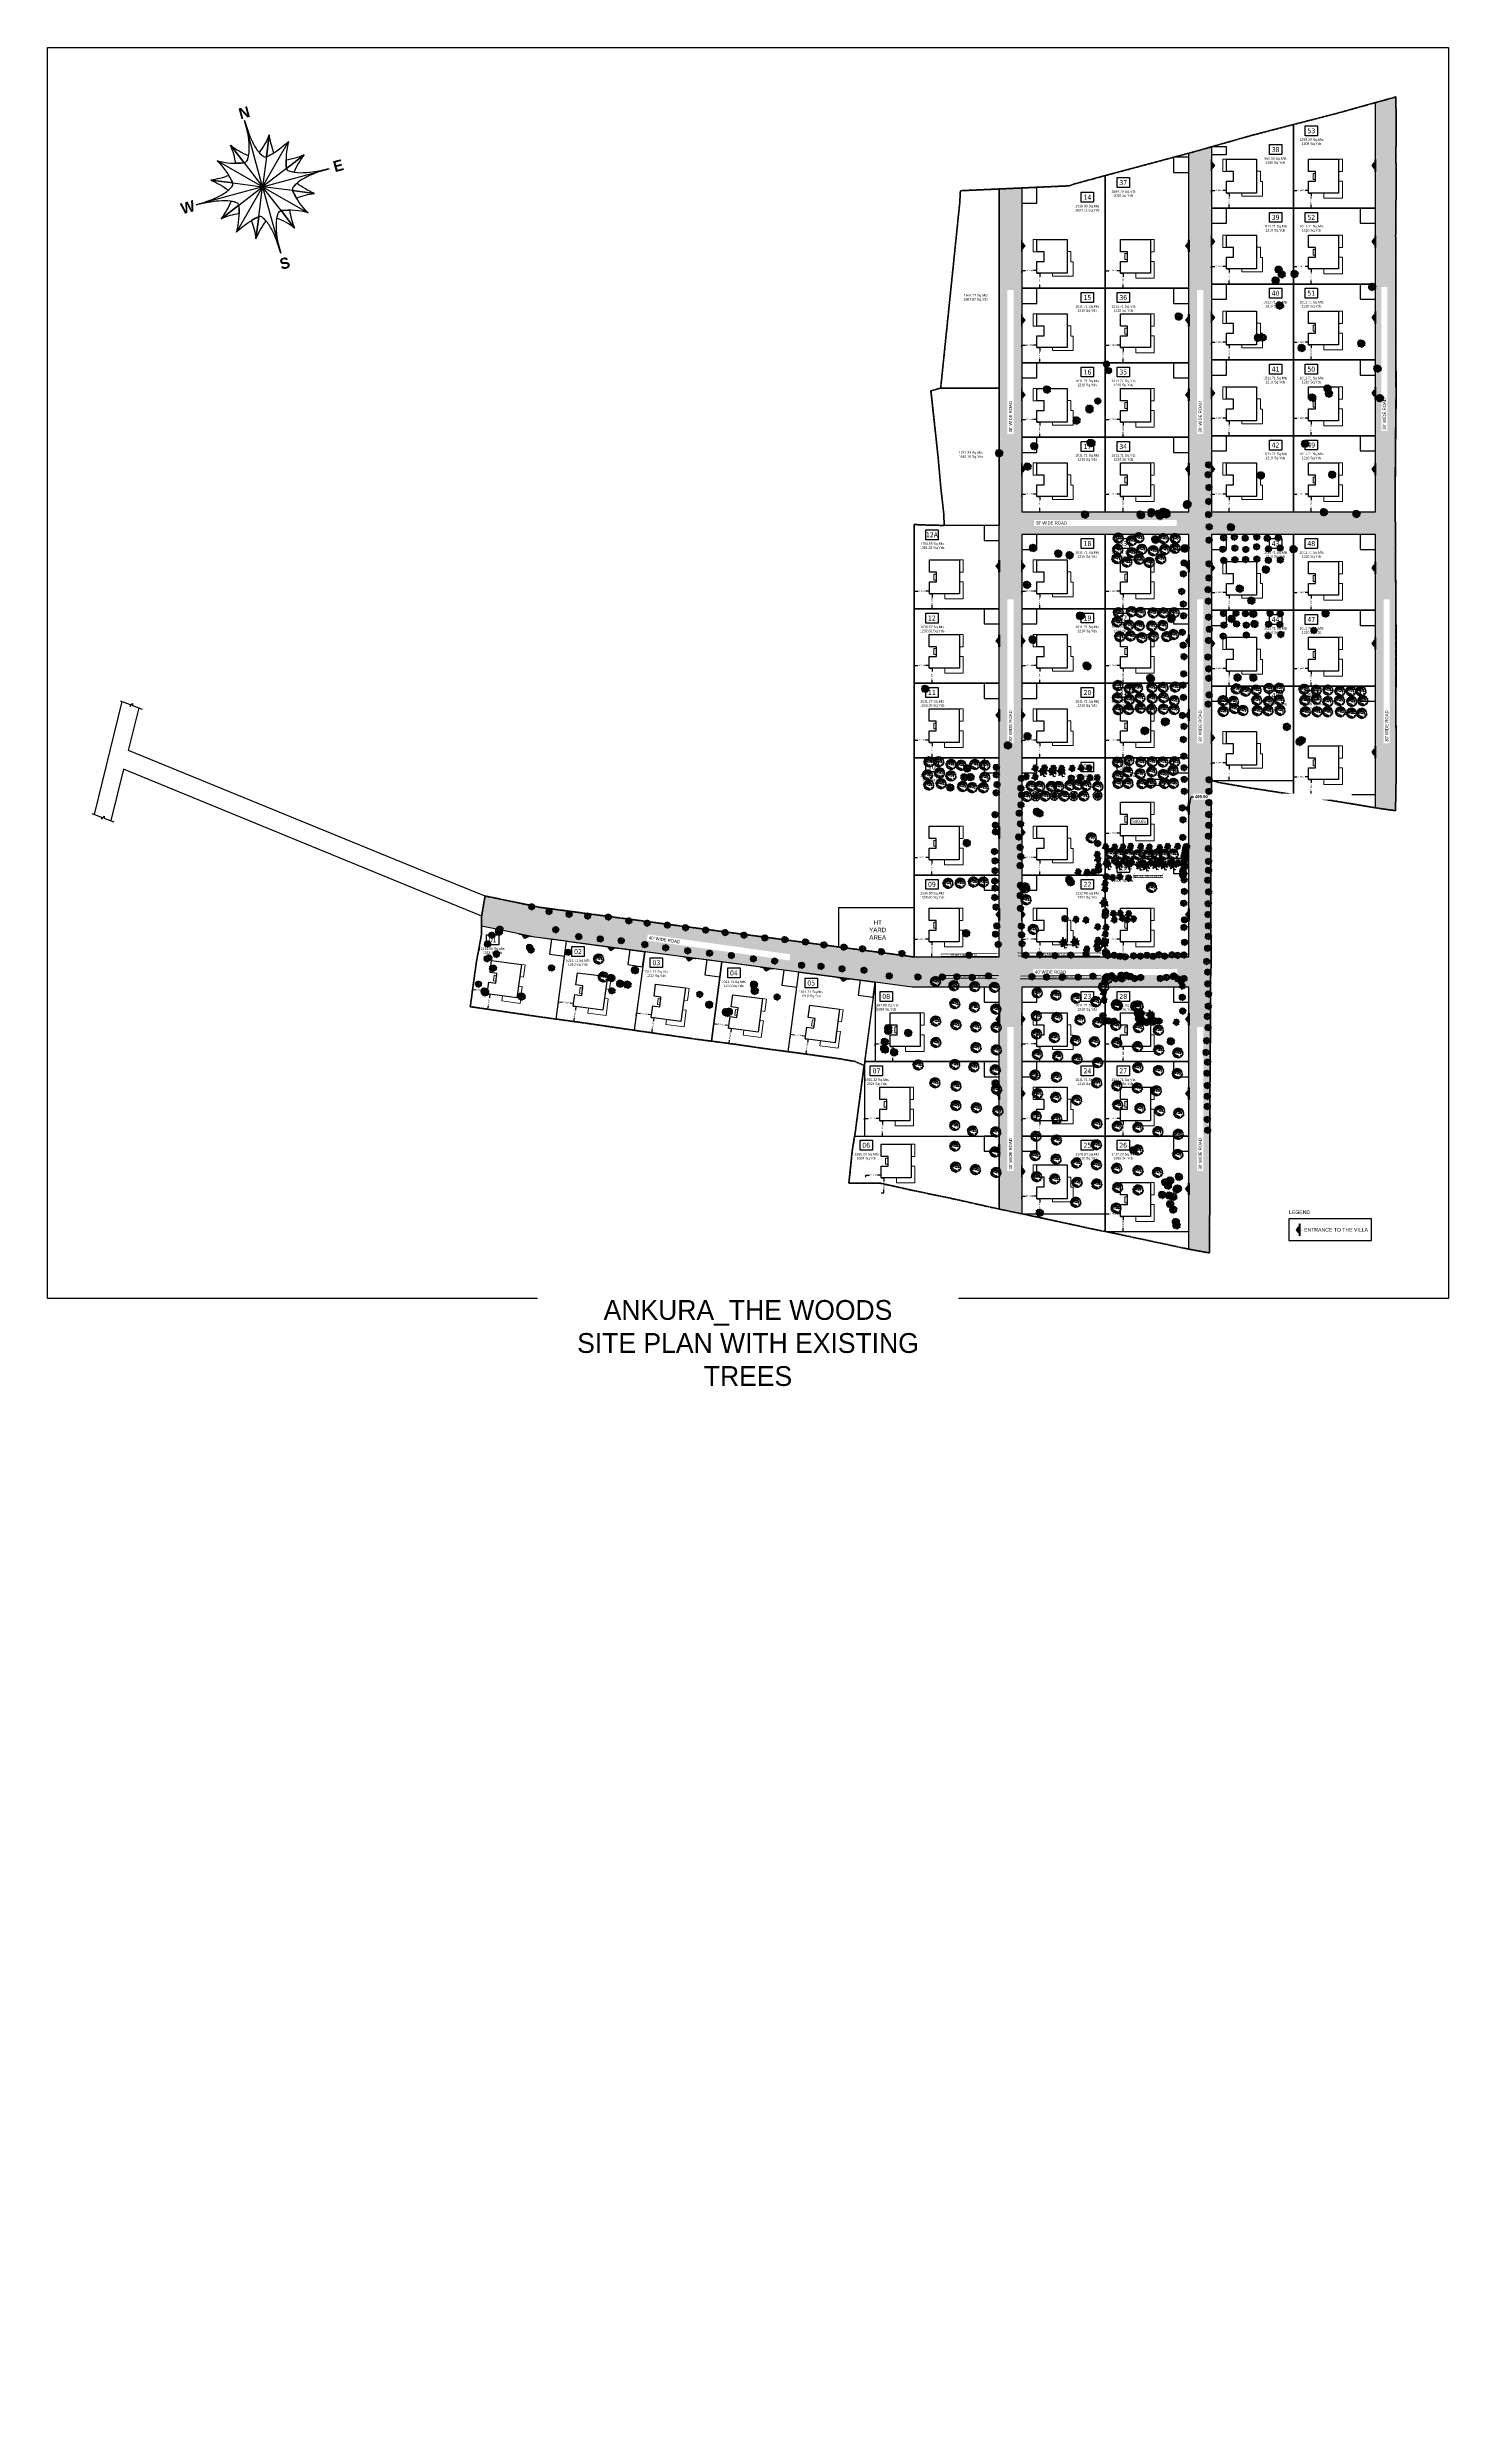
# Model space of a CAD drawing. Header units: millimetres. Extents: x -176651 to 388869, y -469666 to 486614.
import ezdxf
from ezdxf import colors
from ezdxf.entities.mleader import LeaderData, LeaderLine
from ezdxf.enums import TextEntityAlignment as Align
from ezdxf.math import Vec2, Vec3

# ---------------------------------------------------------------- set-up
doc = ezdxf.new("R2010")
doc.units = ezdxf.units.MM
doc.header["$PDMODE"] = 35
doc.header["$PDSIZE"] = 0.1
doc.linetypes.add('HIDDEN', pattern=[9.525, 6.35, -3.175])
doc.linetypes.add('Site boundary$0$DASHDOT', pattern=[25.4, 12.7, -6.35, 0, -6.35])
doc.layers.get('Defpoints').update_dxf_attribs({"color": 252})
for name, color, linetype, lineweight in [('A- FURNITURE', 252, 'Continuous', 0), ('Ar - TREE', 73, 'Continuous', 15), ('L-TREEEES', 8, 'Continuous', 25)]:
    doc.layers.add(name, color=color, linetype=linetype, lineweight=lineweight)
for name, color, linetype in [('ad-Dimension', 8, 'Continuous'), ('ad-Entrance Point', 4, 'Continuous'), ('ad-Lvl-Backyard', 8, 'Continuous'), ('ad-Lvl-Entance road', 8, 'Continuous'), ('ad-Lvl-Lawn', 8, 'Continuous'), ('ad-Lvl-Plinth', 8, 'Continuous'), ('ad-Parking', 8, 'Continuous'), ('ad-Plinth', 8, 'Continuous'), ('ad-Plot Areas-Sq.Mts', 8, 'Continuous'), ('ad-Plot Areas-Sq.Yds', 8, 'Continuous'), ('ad-Plot Boundary', 8, 'Continuous'), ('ad-Plot Numbers', 2, 'Continuous'), ('ad-Road', 8, 'Continuous'), ('ad-Road Hatch', 8, 'Continuous'), ('ad-Text', 8, 'Continuous'), ('ad-Verandah', 8, 'Continuous'), ('CAY', 94, 'Continuous'), ('L-planting', 87, 'Continuous'), ('Points', 7, 'Continuous'), ('Points-ELV', 6, 'Continuous'), ('Points-NUM', 4, 'Continuous'), ('Points-TXT', 3, 'Continuous'), ('Site boundary$0$ad-Elevation 10', 8, 'Continuous'), ('Site boundary$0$ad-Road', 8, 'Continuous')]:
    doc.layers.add(name, color=color, linetype=linetype)
doc.layers.add('Site boundary$0$ad-Site Boundary', color=1, linetype='Site boundary$0$DASHDOT', lineweight=35, true_color=0xff0000)
doc.styles.add('$0$grid_text', font='verdana.ttf', dxfattribs={"width": 0.9})
doc.styles.add('MtX_Century_Gothic', font='GOTHIC.TTF')
doc.styles.add('ROMANS', font='times.ttf')
doc.styles.add('Sections_The woods Site plan_Entrances$0$Standard', font='arial.ttf')
doc.styles.add('Site boundary$0$ROMANS-TITLE', font='arial.ttf', dxfattribs={"width": 0.8})
doc.styles.get("Standard").update_dxf_attribs({"font": 'arial.ttf'})
doc.styles.add('STYLE11', font='bold')
doc.dimstyles.new('Copy of A-100-DIM-INT (MM-FT)', dxfattribs={"dimscale": 500, "dimtxt": 2.4, "dimasz": 1, "dimexe": 0, "dimexo": 0, "dimgap": 1, "dimtad": 0, "dimdec": 0, "dimlfac": 0.03937, "dimdsep": 46, "dimlunit": 3, "dimtxsty": 'Standard', "dimblk": 'ARCHTICK', "dimcen": 0.025, "dimclrd": 256, "dimclre": 256, "dimclrt": 256, "dimazin": 2, "dimtfac": 1, "dimtdec": 0, "dimtix": 1, "dimtmove": 2, "dimatfit": 3, "dimldrblk": 'ARCHTICK', "dimfxl": 1, "dimtolj": 1, "dimtzin": 0, "dimarcsym": 0})

# ---------------------------------------------------------------- blocks, each defined once
blk = doc.blocks.new('Site boundary')
at = {"ltscale": 5}
blk.add_lwpolyline([(-176651, 486614), (388869, 486614), (388869, -18386), (-176651, -18386)], close=True, dxfattribs=at)
at = {"layer": 'Site boundary$0$ad-Road', "ltscale": 5}
for points in [[(-146546, 222563), (-157709, 176968)], [(0, 144080), (-24630, 153920), (-143957, 202866), (-139632, 220007)], [(-1350, 135935), (-26293, 146121), (-145867, 195276), (-151104, 174526)]]:
    blk.add_lwpolyline(points, dxfattribs=at)
at = {"layer": 'Site boundary$0$ad-Road', "color": 8, "ltscale": 5}
for points in [[(-147246, 222822), (-143299, 221362), (-143303, 220559), (-142264, 221784), (-142268, 220981), (-138360, 219537)], [(-158718, 177341), (-154771, 175882), (-154775, 175079), (-153736, 176304), (-153740, 175501), (-149832, 174056)]]:
    blk.add_lwpolyline(points, dxfattribs=at)
at = {"layer": 'Site boundary$0$ad-Site Boundary', "ltscale": 1.5}
blk.add_lwpolyline([(0, 144080), (-75, 143539), (-1405, 135851), (-1412, 128874), (-3557, 117149), (-5983, 99419), (20081, 95597), (40505, 92787), (60922, 89781), (85284, 86292), (101404, 84186), (113351, 82444), (129249, 80319), (143419, 78323), (149320, 77286), (152952, 75663), (149412, 48881), (148166, 41049), (146842, 28125), (159656, 28125), (171661, 25445), (189620, 21708), (205453, 18161), (228276, 13342), (246130, 9481), (252990, 8151), (266913, 5191), (284265, 1493), (292305, 0), (292377, 8340), (292507, 24173), (292566, 37776), (292507, 61799), (292788, 94821), (292749, 109415), (293081, 117632), (292977, 126885), (292905, 135075), (292847, 147791), (292879, 160468), (292984, 174416), (293147, 190764), (296433, 189864), (309169, 187641), (320222, 185952), (332311, 184087), (343873, 182274), (361017, 179418), (367433, 178518), (367727, 193888), (367668, 205482), (367583, 220558), (367635, 236091), (367635, 247490), (367570, 259867), (367414, 283740), (367329, 304118), (367381, 322403), (367655, 346687), (367512, 365356), (367557, 381920), (367570, 394720), (367499, 410723), (367694, 431075), (367616, 442799), (367688, 457354), (367577, 466614), (343221, 459825), (329397, 456278), (309560, 451133), (285276, 444234), (266058, 439076), (248863, 434485), (237555, 431401), (235827, 430735), (191839, 428759), (191574, 423951), (183873, 349088), (179944, 348002), (182847, 321090), (183372, 315167), (183898, 309245), (185080, 298667), (185316, 293645), (175515, 293893), (173235, 294063), (173219, 273437), (173109, 119497), (138698, 124061), (22116, 139516), (8441, 142366), (-3, 144081)], dxfattribs=at)
at = {"layer": 'Site boundary$0$ad-Elevation 10', "ltscale": 5, "char_height": 1200, "attachment_point": 4, "style": 'Site boundary$0$ROMANS-TITLE'}
for insert in [(283639, -469655), (284052, -469666)]:
    blk.add_mtext('\\A1;', dxfattribs=dict(at, insert=insert))
blk = doc.blocks.new('A$C4fb60e89')
at = {"layer": 'ad-Road Hatch', "ltscale": 5, "transparency": 33554687}
h = blk.add_hatch(dxfattribs=at)
h.set_pattern_fill('AR-HBONE', color=256, scale=15)
h.set_pattern_definition([(45, (-193247.7, -428758.8), (0, 2155.2615), [4572, -1524]), (135, (-192170.1, -427681.1), (2e-13, 2155.2615), [4572, -1524])])
h.paths.add_polyline_path([(175594, -250241), (169178, -249341), (167473, -249057), (167473, -138694), (101313, -138694), (101313, -199954), (101308, -237995), (101040, -268291), (101008, -280968), (101066, -293684), (101243, -311127), (100910, -319344), (100949, -333937), (100669, -366960), (100727, -390983), (100669, -404586), (100538, -420418), (100467, -428759), (92426, -427265), (92163, -427209), (92163, -321454), (24803, -321454), (24803, -412961), (15653, -411029), (15654, -321452), (-19535, -321452), (-34427, -319477), (-65207, -315395), (-171770, -301268), (-185854, -298333), (-193248, -296832), (-193244, -292908), (-191914, -285219), (-191839, -284679), (-183397, -286393), (-169723, -289243), (-53141, -304698), (-18730, -309262), (15653, -309262), (15653, 703), (24803, 1115), (24803, -129544), (92163, -129544), (92163, 15133), (101313, 17713), (101313, -129544), (167473, -129544), (167473, 35552), (175738, 37855), (175849, 28595), (175836, 25947), (175777, 14040), (175855, 2316), (175660, -18036), (175731, -34039), (175718, -46839), (175673, -63402), (175816, -82072), (175542, -106356), (175490, -124641), (175575, -145019), (175731, -168892), (175797, -181269), (175797, -192667), (175744, -208200), (175829, -223277), (175888, -234871)])
h.paths.add_polyline_path([(24803, -309264), (92163, -309264), (92163, -138694), (24803, -138694)], flags=16)
at = {"layer": 'ad-Road', "ltscale": 5}
for points in [[(175594, -250241), (169178, -249341), (167473, -249057), (167473, -138694), (101313, -138694), (101313, -199954), (101308, -237995), (101040, -268291), (101008, -280968), (101066, -293684), (101243, -311127), (100910, -319344), (100949, -333937), (100669, -366960), (100727, -390983), (100669, -404586), (100538, -420418), (100467, -428759), (92426, -427265), (92163, -427209), (92163, -321454), (24803, -321454), (24803, -412961), (15653, -411029), (15654, -321452), (-19535, -321452), (-34427, -319477), (-65207, -315395), (-171770, -301268), (-185854, -298333), (-193248, -296832), (-193244, -292908), (-191914, -285219), (-191839, -284679), (-183397, -286393), (-169723, -289243), (-53141, -304698), (-18730, -309262), (15653, -309262), (15653, 703), (24803, 1115), (24803, -129544), (92163, -129544), (92163, 15133), (101313, 17713), (101313, -129544), (167473, -129544), (167473, 35552), (175738, 37855), (175849, 28595), (175836, 25947), (175777, 14040), (175855, 2316), (175660, -18036), (175731, -34039), (175718, -46839), (175673, -63402), (175816, -82072), (175542, -106356), (175490, -124641), (175575, -145019), (175731, -168892), (175797, -181269), (175797, -192667), (175744, -208200), (175829, -223277), (175888, -234871)], [(24803, -309264), (92163, -309264), (92163, -138694), (24803, -138694)]]:
    blk.add_lwpolyline(points, close=True, dxfattribs=at)
at = {"layer": 'ad-Text', "linetype": 'Continuous', "char_height": 1250, "width": 56881.51, "attachment_point": 5, "style": 'MtX_Century_Gothic', "bg_fill": 3, "box_fill_scale": 1.5, "bg_fill_color": 257, "bg_fill_transparency": 0}
for s, insert, rotation in [("\\pxqd;30' WIDE ROAD", (20228, -69124), 90), ("\\pxqd;30' WIDE ROAD", (96738, -69124), 90), ("\\pxqd;30' WIDE ROAD", (171095, -67965), 90), ("\\pxqd;30' WIDE ROAD", (20228, -194004), 90), ("\\pxqd;30' WIDE ROAD", (96738, -194004), 90), ("\\pxqd;30' WIDE ROAD", (172048, -194004), 90), ("\\pxqd;40' WIDE ROAD", (-97589, -305418), 352.01854), ("\\pxqd;30' WIDE ROAD", (20228, -366657), 90), ("\\pxqd;30' WIDE ROAD", (96738, -366657), 90)]:
    blk.add_mtext(s, dxfattribs=dict(at, insert=insert, rotation=rotation))
at = {"layer": 'ad-Text', "linetype": 'Continuous', "char_height": 1250, "attachment_point": 5, "style": 'MtX_Century_Gothic', "bg_fill": 3, "box_fill_scale": 1.5, "bg_fill_color": 257, "bg_fill_transparency": 0}
for s, insert, width in [("\\pxqd;30' WIDE ROAD", (58483, -134119), 56347.04), ("\\pxqd;40' WIDE ROAD", (58483, -315359), 56881.51)]:
    blk.add_mtext(s, dxfattribs=dict(at, insert=insert, width=width))
blk = doc.blocks.new('A$Cbbea0351')
at = {"layer": 'ad-Plot Areas-Sq.Mts', "linetype": 'Continuous', "char_height": 1000, "width": 9668.74, "attachment_point": 5, "style": 'MtX_Century_Gothic', "bg_fill": 2}
for s, insert in [('1561.77 Sq.Mts', (-169528, -80194)), ('1371.39 Sq.Mts', (-171533, -143683))]:
    blk.add_mtext(s, dxfattribs=dict(at, insert=insert))
at = {"layer": 'ad-Plot Numbers', "linetype": 'Continuous', "char_height": 2000, "width": 2981.72, "attachment_point": 5, "style": '$0$grid_text', "bg_fill": 18, "box_fill_scale": 1.5, "bg_fill_color": 257, "bg_fill_transparency": 0}
for s, insert in [('53', (-34136, -13662)), ('38', (-48553, -21272)), ('37', (-110046, -34589)), ('14', (-124463, -40492)), ('39', (-48553, -48631)), ('52', (-34136, -48629)), ('15', (-124463, -81001)), ('36', (-110046, -80999)), ('40', (-48553, -79261)), ('51', (-34136, -79259)), ('16', (-124463, -111051)), ('35', (-110046, -111049)), ('41', (-48553, -109891)), ('50', (-34136, -109889)), ('17', (-124463, -141101)), ('34', (-110046, -141099)), ('42', (-48553, -140521)), ('49', (-34136, -140519)), ('12A', (-187236, -176719)), ('18', (-124463, -180301)), ('33', (-110046, -180299)), ('43', (-48553, -180301)), ('48', (-34136, -180299)), ('12', (-187236, -210349)), ('19', (-124463, -210351)), ('32', (-110046, -210349)), ('44', (-48553, -210931)), ('47', (-34136, -210929)), ('11', (-187236, -240399)), ('20', (-124463, -240401)), ('31', (-110046, -240399)), ('45', (-48553, -241561)), ('46', (-34136, -241559)), ('10', (-187236, -270449)), ('21', (-124463, -270451)), ('30', (-110046, -270449)), ('29', (-110046, -311119)), ('09', (-187236, -317818)), ('22', (-124463, -317819)), ('01', (-364505, -340201)), ('02', (-330095, -344972)), ('03', (-298457, -349460)), ('04', (-267164, -353574)), ('05', (-235962, -357659)), ('08', (-205698, -363059)), ('23', (-124463, -363059)), ('28', (-110046, -363059)), ('07', (-209609, -393109)), ('24', (-124463, -393109)), ('27', (-110046, -393109)), ('06', (-213749, -423159)), ('25', (-124463, -423159)), ('26', (-110046, -423159))]:
    blk.add_mtext(s, dxfattribs=dict(at, insert=insert))
at = {"layer": 'ad-Plot Areas-Sq.Mts', "linetype": 'Continuous', "char_height": 1000, "width": 9668.74, "attachment_point": 5, "style": 'MtX_Century_Gothic', "bg_fill": 2}
for s, insert in [('1259.20 Sq.Mts', (-34041, -17372)), ('969.90 Sq.Mts', (-48648, -24982)), ('1416.99 Sq.Mts', (-124558, -44202)), ('1011.71 Sq.Mts', (-48648, -52341)), ('1011.71 Sq.Mts', (-124558, -84711)), ('1011.71 Sq.Mts', (-48648, -82971)), ('1011.71 Sq.Mts', (-124558, -114761)), ('1011.71 Sq.Mts', (-48648, -113601)), ('1011.71 Sq.Mts', (-48648, -144231)), ('1011.71 Sq.Mts', (-124558, -144811)), ('1154.95 Sq.Mts', (-187141, -180429)), ('1011.71 Sq.Mts', (-124558, -184011)), ('1011.71 Sq.Mts', (-48648, -184011)), ('1030.62 Sq.Mts', (-187141, -214059)), ('1011.71 Sq.Mts', (-124558, -214061)), ('1011.71 Sq.Mts', (-48648, -214641)), ('1031.27 Sq.Mts', (-187141, -244109)), ('1011.71 Sq.Mts', (-124558, -244111)), ('1360.37 Sq.Mts', (-48648, -245271)), ('1627.10 Sq.Mts', (-187141, -274159)), ('1595.33 Sq.Mts', (-124558, -274161)), ('1136.00 Sq.Mts', (-187141, -321527)), ('1112.88 Sq.Mts', (-124558, -321529)), ('1114.55 Sq.Mts', (-364600, -343911)), ('1011.71 Sq.Mts', (-330189, -348682)), ('1011.71 Sq.Mts', (-298552, -353170)), ('1011.71 Sq.Mts', (-267259, -357284)), ('1011.71 Sq.Mts', (-236057, -361369)), ('1587.80 Sq.Mts', (-205604, -366769)), ('1011.71 Sq.Mts', (-124558, -366769)), ('1692.32 Sq.Mts', (-209514, -396819)), ('1011.71 Sq.Mts', (-124558, -396819)), ('1386.29 Sq.Mts', (-213654, -426869)), ('1178.94 Sq.Mts', (-124558, -426869))]:
    blk.add_mtext(s, dxfattribs=dict(at, insert=insert))
at = {"layer": 'ad-Plot Areas-Sq.Yds', "linetype": 'Continuous', "char_height": 1000, "attachment_point": 5, "style": 'MtX_Century_Gothic', "bg_fill": 2}
for s, insert, width in [('1867.87 Sq.Yds', (-169528, -81825), 9872.69), ('1640.18 Sq.Yds', (-171533, -145315), 9719.72)]:
    blk.add_mtext(s, dxfattribs=dict(at, insert=insert, width=width))
at = {"layer": 'ad-Plot Areas-Sq.Mts', "linetype": 'Continuous', "char_height": 1000, "width": 9668.74, "attachment_point": 5, "style": 'MtX_Century_Gothic', "bg_fill": 2}
for s, insert in [('1684.79 Sq.Mts', (-109951, -38299)), ('1011.71 Sq.Mts', (-34041, -52339)), ('1011.71 Sq.Mts', (-109951, -84709)), ('1011.71 Sq.Mts', (-34041, -82969)), ('1011.71 Sq.Mts', (-109951, -114759)), ('1011.71 Sq.Mts', (-34041, -113599)), ('1011.71 Sq.Mts', (-34041, -144229)), ('1011.71 Sq.Mts', (-109951, -144809)), ('1011.71 Sq.Mts', (-109951, -184009)), ('1011.71 Sq.Mts', (-34041, -184009)), ('1011.71 Sq.Mts', (-109951, -214059)), ('1011.71 Sq.Mts', (-34041, -214639)), ('1011.71 Sq.Mts', (-109951, -244109)), ('1534.29 Sq.Mts', (-34041, -245269)), ('1369.57 Sq.Mts', (-109951, -274159)), ('1337.80 Sq.Mts', (-109951, -314829)), ('1011.71 Sq.Mts', (-109951, -366769)), ('1011.71 Sq.Mts', (-109951, -396819)), ('1417.23 Sq.Mts', (-109951, -426869))]:
    blk.add_mtext(s, dxfattribs=dict(at, insert=insert))
at = {"layer": 'ad-Plot Areas-Sq.Yds', "linetype": 'Continuous', "char_height": 1000, "attachment_point": 5, "style": 'MtX_Century_Gothic', "bg_fill": 2}
for s, insert, width in [('1506 Sq.Yds', (-34041, -19004), 7884.16), ('1160 Sq.Yds', (-48648, -26613), 7884.16), ('1694.71 Sq.Yds', (-124558, -45834), 9770.71), ('1210 Sq.Yds', (-48648, -53972), 7884.16), ('1210 Sq.Yds', (-124558, -86342), 7884.16), ('1210 Sq.Yds', (-48648, -84602), 7884.16), ('1210 Sq.Yds', (-48648, -115232), 7884.16), ('1210 Sq.Yds', (-124558, -116392), 7884.16), ('1210 Sq.Yds', (-124558, -146442), 7884.16), ('1210 Sq.Yds', (-48648, -145862), 7884.16), ('1381.32 Sq.Yds', (-187141, -182060), 9668.74), ('1210 Sq.Yds', (-124558, -185642), 7884.16), ('1210 Sq.Yds', (-48648, -185642), 7884.16), ('1232.62 Sq.Yds', (-187141, -215691), 9668.74), ('1210 Sq.Yds', (-124558, -215692), 7884.16), ('1210 Sq.Yds', (-48648, -216272), 7884.16), ('1233.39 Sq.Yds', (-187141, -245741), 9668.74), ('1210 Sq.Yds', (-124558, -245742), 7884.16), ('1625 Sq.Yds', (-48648, -246902), 7884.16), ('1946 Sq.Yds', (-187141, -275791), 9668.74), ('1908 Sq.Yds', (-124558, -275792), 7884.16), ('1358.65 Sq.Yds', (-187141, -323159), 9668.74), ('1331 Sq.Yds', (-124558, -323161), 7884.16), ('1333 Sq.Yds', (-364600, -345542), 7884.16), ('1210 Sq.Yds', (-330189, -350314), 7884.16), ('1210 Sq.Yds', (-298552, -354802), 7884.16), ('1210 Sq.Yds', (-267259, -358915), 7884.16), ('1210 Sq.Yds', (-236057, -363001), 7884.16), ('1899 Sq.Yds', (-205604, -368401), 7884.16), ('1210 Sq.Yds', (-124558, -368401), 7884.16), ('2024 Sq.Yds', (-209514, -398451), 7884.16), ('1210 Sq.Yds', (-124558, -398451), 7884.16), ('1658 Sq.Yds', (-213654, -428501), 7884.16), ('1410 Sq.Yds', (-124558, -428501), 7884.16)]:
    blk.add_mtext(s, dxfattribs=dict(at, insert=insert, width=width))
at = {"layer": 'ad-Plot Areas-Sq.Yds', "linetype": 'Continuous', "char_height": 1000, "width": 7884.16, "attachment_point": 5, "style": 'MtX_Century_Gothic', "bg_fill": 2}
for s, insert in [('2015 Sq.Yds', (-109951, -39930)), ('1210 Sq.Yds', (-34041, -53971)), ('1210 Sq.Yds', (-109951, -86341)), ('1210 Sq.Yds', (-34041, -84601)), ('1210 Sq.Yds', (-34041, -115231)), ('1210 Sq.Yds', (-109951, -116391)), ('1210 Sq.Yds', (-109951, -146441)), ('1210 Sq.Yds', (-34041, -145861)), ('1210 Sq.Yds', (-109951, -185641)), ('1210 Sq.Yds', (-34041, -185641)), ('1210 Sq.Yds', (-109951, -215691)), ('1210 Sq.Yds', (-34041, -216271)), ('1210 Sq.Yds', (-109951, -245741)), ('1835 Sq.Yds', (-34041, -246901)), ('1638 Sq.Yds', (-109951, -275791)), ('1600 Sq.Yds', (-109951, -316461)), ('1210 Sq.Yds', (-109951, -368401)), ('1210 Sq.Yds', (-109951, -398451)), ('1695 Sq.Yds', (-109951, -428501))]:
    blk.add_mtext(s, dxfattribs=dict(at, insert=insert))
blk = doc.blocks.new('zw$E7CA')
at = {"layer": 'ad-Plot Boundary'}
blk.add_lwpolyline([(0, 0), (33680, 0), (33680, 30050), (0, 30050)], close=True, dxfattribs=at)
blk = doc.blocks.new('A$Cde044142')
at = {"layer": 'ad-Plot Boundary'}
blk.add_lwpolyline([(0, 0), (33080, 0), (33080, 30630), (0, 30630)], close=True, dxfattribs=at)
blk = doc.blocks.new('zw$A88E')
at = {"layer": 'ad-Plot Boundary'}
for points in [[(-41344, -44879), (-8264, -44879), (-8264, -2303), (-24763, -6893), (-41344, -11156)], [(-74424, -44879), (-41344, -44879), (-41344, -11156), (-58017, -15481), (-74424, -20142)], [(-117254, -77249), (-83574, -77249), (-83574, -22722), (-101518, -27538), (-117254, -31739)], [(-175738, -37855), (-160084, -37152), (-160084, -117526), (-183704, -117526), (-176003, -42663)], [(-150934, -77249), (-117254, -77249), (-117254, -31739), (-130021, -35213), (-131749, -35878), (-150934, -36740)], [(-160084, -117526), (-160084, -172968), (-182261, -172968), (-182497, -167947), (-183679, -157369), (-184730, -145524), (-187633, -118612), (-183704, -117526)], [(-74430, -275850), (-71144, -276750), (-58408, -278973), (-41344, -281589), (-41344, -237809), (-74424, -237809)], [(-41344, -281589), (-23704, -284340), (-8264, -286912), (-8264, -237809), (-41344, -237809)], [(-150934, -314069), (-117254, -314069), (-117254, -266699), (-150934, -266699)], [(-117254, -307369), (-83574, -307369), (-83574, -266699), (-117254, -266699)], [(-150934, -347119), (-117254, -347119), (-117254, -314069), (-150934, -314069)], [(-117254, -347119), (-83574, -347119), (-83574, -307369), (-117254, -307369)]]:
    blk.add_lwpolyline(points, close=True, dxfattribs=at)
at = {"layer": 'ad-Plot Boundary', "ltscale": 5}
for points in [[(-194368, -206599), (-160084, -206599), (-160084, -172968), (-182261, -172968), (-192062, -172721), (-194342, -172551)], [(-194389, -236649), (-160084, -236649), (-160084, -206599), (-194368, -206599)], [(-194411, -266699), (-160084, -266699), (-160084, -236649), (-194389, -236649)], [(-194444, -314067), (-160084, -314067), (-160084, -266699), (-194411, -266699)], [(-194468, -347117), (-160084, -347117), (-160084, -314067), (-194444, -314067)], [(-368986, -334687), (-368989, -337740), (-371134, -349465), (-373560, -367195), (-338868, -372204), (-334720, -340818), (-347508, -339123), (-361592, -336188), (-368986, -334687)], [(-334720, -340818), (-303171, -345001), (-307365, -376729), (-327072, -373827), (-338868, -372204)], [(-303171, -345001), (-307365, -376729), (-282292, -380322), (-276202, -381127), (-271974, -349136)], [(-276202, -381127), (-266173, -382428), (-254226, -384169), (-245192, -385377), (-240945, -353250), (-271974, -349136)], [(-214624, -390951), (-218257, -389327), (-224158, -388291), (-238328, -386295), (-245192, -385377), (-240945, -353250), (-210179, -357330)], [(-214414, -389359), (-160084, -389359), (-160084, -359309), (-195260, -359309), (-210179, -357330)], [(-218432, -419409), (-160084, -419409), (-160084, -389359), (-214414, -389359), (-214624, -390951), (-215394, -396770), (-216370, -404153), (-218165, -417733)], [(-218432, -419409), (-160084, -419409), (-160084, -448884), (-177957, -444906), (-195916, -441169), (-207921, -438489), (-220734, -438489), (-219411, -425564)], [(-150934, -450816), (-139301, -453272), (-121446, -457132), (-117254, -457945), (-117254, -419409), (-150934, -419409)], [(-117254, -457945), (-114586, -458463), (-100664, -461423), (-83574, -465065), (-83574, -419409), (-117254, -419409)]]:
    blk.add_lwpolyline(points, close=True, dxfattribs=at)
for name, p in [('A$Cde044142', (-74424, -75509)), ('A$Cde044142', (-41344, -75509)), ('A$Cde044142', (-74424, -106139)), ('A$Cde044142', (-41344, -106139)), ('zw$E7CA', (-150934, -107299)), ('zw$E7CA', (-117254, -107299)), ('zw$E7CA', (-150934, -137349)), ('zw$E7CA', (-117254, -137349)), ('A$Cde044142', (-74424, -136769)), ('A$Cde044142', (-41344, -136769)), ('zw$E7CA', (-150934, -167399)), ('zw$E7CA', (-117254, -167399)), ('A$Cde044142', (-74424, -167399)), ('A$Cde044142', (-41344, -167399)), ('zw$E7CA', (-150934, -206599)), ('zw$E7CA', (-117254, -206599)), ('A$Cde044142', (-74424, -207179)), ('A$Cde044142', (-41344, -207179)), ('zw$E7CA', (-150934, -236649)), ('zw$E7CA', (-117254, -236649)), ('A$Cde044142', (-74424, -237809)), ('A$Cde044142', (-41344, -237809)), ('zw$E7CA', (-150934, -266699)), ('zw$E7CA', (-117254, -266699)), ('zw$E7CA', (-150934, -389359)), ('zw$E7CA', (-117254, -389359)), ('zw$E7CA', (-150934, -419409)), ('zw$E7CA', (-117254, -419409))]:
    blk.add_blockref(name, p, dxfattribs=at)
blk = doc.blocks.new('_ArchTick')
at = {"color": 0, "linetype": 'ByBlock', "const_width": 0.15}
blk.add_lwpolyline([(-0.5, -0.5), (0.5, 0.5)], dxfattribs=at)
blk = doc.blocks.new('*D13')
at = {"layer": 'ad-Dimension', "lineweight": -2, "transparency": 16777216}
for p, q in [((0, 0), (1103, 0)), ((1103, 0), (1103, -1419)), ((0, -6100), (1103, -6100)), ((1103, -6100), (1103, -4681))]:
    blk.add_line(p, q, dxfattribs=at)
at = {"layer": 'Defpoints', "color": 0, "ltscale": 5, "transparency": 16777216}
for p in [(0, 0), (0, -6100), (1103, -6100)]:
    blk.add_point(p, dxfattribs=at)
at = {"layer": 'ad-Dimension', "lineweight": -2, "ltscale": 5, "transparency": 16777216, "xscale": 200, "yscale": 200, "zscale": 200}
for p, rotation in [((1103, 0), 90), ((1103, -6100), 270)]:
    blk.add_blockref('_ArchTick', p, dxfattribs=dict(at, rotation=rotation))
at = {"layer": 'ad-Dimension', "ltscale": 5, "transparency": 16777216, "insert": (1103, -3050), "char_height": 480, "attachment_point": 5, "rotation": 90}
blk.add_mtext("\\A1;20' [6100]", dxfattribs=at)
blk = doc.blocks.new('*D14')
at = {"layer": 'ad-Dimension', "linetype": 'HIDDEN', "lineweight": -2, "transparency": 16777216}
blk.add_line((-6100, 0), (-6100, 1032), dxfattribs=at)
at = {"layer": 'ad-Dimension', "lineweight": -2, "transparency": 16777216}
for p, q in [((-6100, 1032), (-4681, 1032)), ((0, 1032), (-1419, 1032)), ((0, 0), (0, 1032))]:
    blk.add_line(p, q, dxfattribs=at)
at = {"layer": 'Defpoints', "color": 0, "ltscale": 5, "transparency": 16777216}
for p in [(-6100, 1032), (-6100, 0), (0, 0)]:
    blk.add_point(p, dxfattribs=at)
at = {"layer": 'ad-Dimension', "lineweight": -2, "ltscale": 5, "transparency": 16777216, "xscale": 200, "yscale": 200, "zscale": 200, "rotation": 180}
blk.add_blockref('_ArchTick', (-6100, 1032), dxfattribs=at)
at = {"layer": 'ad-Dimension', "lineweight": -2, "ltscale": 5, "transparency": 16777216, "xscale": 200, "yscale": 200, "zscale": 200}
blk.add_blockref('_ArchTick', (0, 1032), dxfattribs=at)
at = {"layer": 'ad-Dimension', "ltscale": 5, "transparency": 16777216, "insert": (-3050, 1032), "char_height": 480, "attachment_point": 5}
blk.add_mtext("\\A1;20' [6100]", dxfattribs=at)
blk = doc.blocks.new('*D16')
at = {"layer": 'ad-Dimension', "lineweight": -2, "transparency": 16777216}
for p, q in [((0, 0), (1103, 0)), ((0, -6100), (1103, -6100)), ((1103, 0), (1103, -1419)), ((1103, -6100), (1103, -4681))]:
    blk.add_line(p, q, dxfattribs=at)
at = {"layer": 'Defpoints', "color": 0, "ltscale": 5, "transparency": 16777216}
for p in [(0, 0), (0, -6100), (1103, -6100)]:
    blk.add_point(p, dxfattribs=at)
at = {"layer": 'ad-Dimension', "lineweight": -2, "ltscale": 5, "transparency": 16777216, "xscale": 200, "yscale": 200, "zscale": 200}
for p, rotation in [((1103, 0), 90), ((1103, -6100), 270)]:
    blk.add_blockref('_ArchTick', p, dxfattribs=dict(at, rotation=rotation))
at = {"layer": 'ad-Dimension', "ltscale": 5, "transparency": 16777216, "insert": (1103, -3050), "char_height": 480, "attachment_point": 5, "rotation": 90}
blk.add_mtext("\\A1;20' [6100]", dxfattribs=at)
blk = doc.blocks.new('*D17')
at = {"layer": 'ad-Dimension', "linetype": 'HIDDEN', "lineweight": -2, "transparency": 16777216}
blk.add_line((-6100, -6), (-6100, 1026), dxfattribs=at)
at = {"layer": 'ad-Dimension', "lineweight": -2, "transparency": 16777216}
for p, q in [((-6100, 1026), (-4681, 1026)), ((0, 1026), (-1419, 1026)), ((0, 0), (0, 1026))]:
    blk.add_line(p, q, dxfattribs=at)
at = {"layer": 'Defpoints', "color": 0, "ltscale": 5, "transparency": 16777216}
for p in [(-6100, 1026), (-6100, -6), (0, 0)]:
    blk.add_point(p, dxfattribs=at)
at = {"layer": 'ad-Dimension', "lineweight": -2, "ltscale": 5, "transparency": 16777216, "xscale": 200, "yscale": 200, "zscale": 200, "rotation": 180}
blk.add_blockref('_ArchTick', (-6100, 1026), dxfattribs=at)
at = {"layer": 'ad-Dimension', "lineweight": -2, "ltscale": 5, "transparency": 16777216, "xscale": 200, "yscale": 200, "zscale": 200}
blk.add_blockref('_ArchTick', (0, 1026), dxfattribs=at)
at = {"layer": 'ad-Dimension', "ltscale": 5, "transparency": 16777216, "insert": (-3050, 1026), "char_height": 480, "attachment_point": 5}
blk.add_mtext("\\A1;20' [6100]", dxfattribs=at)
blk = doc.blocks.new('*D19')
at = {"layer": 'ad-Dimension', "lineweight": -2, "transparency": 16777216}
for p, q in [((0, 1540), (1103, 1540)), ((1103, 1540), (1103, -1409)), ((0, -7610), (1103, -7610)), ((1103, -7610), (1103, -4661))]:
    blk.add_line(p, q, dxfattribs=at)
at = {"layer": 'Defpoints', "color": 0, "ltscale": 5, "transparency": 16777216}
for p in [(0, 1540), (0, -7610), (1103, -7610)]:
    blk.add_point(p, dxfattribs=at)
at = {"layer": 'ad-Dimension', "lineweight": -2, "ltscale": 5, "transparency": 16777216, "xscale": 200, "yscale": 200, "zscale": 200}
for p, rotation in [((1103, 1540), 90), ((1103, -7610), 270)]:
    blk.add_blockref('_ArchTick', p, dxfattribs=dict(at, rotation=rotation))
at = {"layer": 'ad-Dimension', "ltscale": 5, "transparency": 16777216, "insert": (1103, -3035), "char_height": 480, "attachment_point": 5, "rotation": 90}
blk.add_mtext("\\A1;30' [9150]", dxfattribs=at)
blk = doc.blocks.new('*D20')
at = {"layer": 'ad-Dimension', "linetype": 'HIDDEN', "lineweight": -2, "transparency": 16777216}
blk.add_line((-6100, 1534), (-6100, 2566), dxfattribs=at)
at = {"layer": 'ad-Dimension', "lineweight": -2, "transparency": 16777216}
for p, q in [((-6100, 2566), (-4681, 2566)), ((0, 2566), (-1419, 2566)), ((0, 1540), (0, 2566))]:
    blk.add_line(p, q, dxfattribs=at)
at = {"layer": 'Defpoints', "color": 0, "ltscale": 5, "transparency": 16777216}
for p in [(-6100, 2566), (-6100, 1534), (0, 1540)]:
    blk.add_point(p, dxfattribs=at)
at = {"layer": 'ad-Dimension', "lineweight": -2, "ltscale": 5, "transparency": 16777216, "xscale": 200, "yscale": 200, "zscale": 200, "rotation": 180}
blk.add_blockref('_ArchTick', (-6100, 2566), dxfattribs=at)
at = {"layer": 'ad-Dimension', "lineweight": -2, "ltscale": 5, "transparency": 16777216, "xscale": 200, "yscale": 200, "zscale": 200}
blk.add_blockref('_ArchTick', (0, 2566), dxfattribs=at)
at = {"layer": 'ad-Dimension', "ltscale": 5, "transparency": 16777216, "insert": (-3050, 2566), "char_height": 480, "attachment_point": 5}
blk.add_mtext("\\A1;20' [6100]", dxfattribs=at)
blk = doc.blocks.new('zw$944D')
at = {"layer": 'ad-Parking', "ltscale": 5}
blk.add_lwpolyline([(0, 0), (6100, 0), (6100, 6100), (0, 6100)], close=True, dxfattribs=at)
blk = doc.blocks.new('zw$2786')
at = {"layer": 'ad-Parking', "ltscale": 5}
blk.add_lwpolyline([(113209, 95420), (119309, 95420), (119309, 98470), (113209, 98470)], close=True, dxfattribs=at)
for p in [(97959, 88153), (36699, 75772), (113209, 67633), (173269, 67633), (36699, 35263), (97959, 35263), (113209, 37003), (173269, 37003), (36699, 5213), (97959, 5213), (113209, 6373), (173269, 6373), (36699, -24837), (97959, -24837), (113209, -24257), (173269, -24257), (21449, -60456), (36699, -64037), (97959, -64037), (113209, -64037), (173269, -64037), (21449, -94087), (36699, -94087), (97959, -94087), (113209, -94667), (173269, -94667), (21449, -124137), (36699, -124137), (113209, -125297), (173269, -125297), (21448, -154187), (36699, -154187), (97959, -154187), (97959, -194857), (21448, -201555), (36699, -201557), (21449, -246797), (36699, -246797), (97959, -246797), (21449, -276847), (36699, -276847), (97959, -276847), (21449, -306897), (36699, -306897), (97959, -306897)]:
    blk.add_blockref('zw$944D', p, dxfattribs=at)
at = {"layer": 'ad-Parking', "ltscale": 5, "rotation": 352.3389705330779}
for p in [(-153946, -227439), (-122397, -231621), (-91200, -235757), (-60171, -239870), (-29405, -243950)]:
    blk.add_blockref('zw$944D', p, dxfattribs=at)
blk = doc.blocks.new('zw$1D4B')
at = {"ltscale": 5}
for points in [[(113203, -157238), (146289, -157238)], [(146289, -162977), (179369, -162977)], [(-22532, -238720), (-22532, -270747)], [(-26781, -270747), (-26781, -300797)], [(36699, -332204), (70379, -332207)], [(70379, -339333), (104059, -339333)]]:
    blk.add_lwpolyline(points, dxfattribs=at)
blk = doc.blocks.new('EHTYH')
at = {"layer": 'L-TREEEES', "color": 70, "ltscale": 1.622888}
for p, q in [((212979.7, 1928351.4, 129.9), (212979.9, 1928351.3, 129.9)), ((212979.7, 1928351.1, 129.9), (212979.7, 1928351.4, 129.9)), ((212980, 1928351.1, 129.9), (212979.7, 1928351.1, 129.9)), ((212979.9, 1928351.3, 129.9), (212980, 1928351.1, 129.9)), ((212980, 1928351.8, 129.9), (212980.3, 1928351.7, 129.9)), ((212980.1, 1928351.5, 129.9), (212980, 1928351.8, 129.9)), ((212980.4, 1928351.5, 129.9), (212980.1, 1928351.5, 129.9)), ((212980.3, 1928351.7, 129.9), (212980.4, 1928351.5, 129.9)), ((212980.4, 1928351, 129.9), (212980.3, 1928351.2, 129.9)), ((212980.3, 1928351.2, 129.9), (212980.6, 1928351.2, 129.9)), ((212980.4, 1928351.8, 129.9), (212980.5, 1928352.1, 129.9)), ((212980.7, 1928351.7, 129.9), (212980.4, 1928351.8, 129.9)), ((212980.6, 1928351, 129.9), (212980.4, 1928351, 129.9)), ((212980.5, 1928352.5, 129.9), (212980.7, 1928352.4, 129.9)), ((212980.5, 1928352.3, 129.9), (212980.5, 1928352.5, 129.9)), ((212980.7, 1928352.2, 129.9), (212980.5, 1928352.3, 129.9)), ((212980.5, 1928352.1, 129.9), (212980.7, 1928351.9, 129.9)), ((212980.6, 1928351.2, 129.9), (212980.6, 1928351, 129.9)), ((212980.7, 1928352.4, 129.9), (212980.7, 1928352.2, 129.9)), ((212980.7, 1928351.9, 129.9), (212980.7, 1928351.7, 129.9)), ((212980.7, 1928351.6, 129.9), (212980.8, 1928351.8, 129.9)), ((212980.9, 1928351.4, 129.9), (212980.7, 1928351.6, 129.9)), ((212980.8, 1928351.8, 129.9), (212980.9, 1928351.7, 129.9)), ((212980.9, 1928352.8, 129.9), (212981.1, 1928352.7, 129.9)), ((212980.9, 1928352.6, 129.9), (212980.9, 1928352.8, 129.9)), ((212981.2, 1928352.5, 129.9), (212980.9, 1928352.6, 129.9)), ((212980.9, 1928351.7, 129.9), (212980.9, 1928351.4, 129.9)), ((212981.1, 1928352.7, 129.9), (212981.2, 1928352.9, 129.9)), ((212981.4, 1928352.6, 129.9), (212981.1, 1928352.7, 129.9)), ((212981.1, 1928352.7, 129.9), (212981.2, 1928352.5, 129.9)), ((212981.2, 1928353.3, 129.9), (212981.4, 1928353.2, 129.9)), ((212981.2, 1928353.1, 129.9), (212981.2, 1928353.3, 129.9)), ((212981.4, 1928353, 129.9), (212981.2, 1928353.1, 129.9)), ((212981.2, 1928352.9, 129.9), (212981.4, 1928352.8, 129.9)), ((212981.2, 1928352.3, 129.9), (212981.4, 1928352.3, 129.9)), ((212981.2, 1928352.1, 129.9), (212981.2, 1928352.3, 129.9)), ((212981.5, 1928352, 129.9), (212981.2, 1928352.1, 129.9)), ((212981.3, 1928351.4, 129.9), (212981.5, 1928351.3, 129.9)), ((212981.3, 1928351.2, 129.9), (212981.3, 1928351.4, 129.9)), ((212981.6, 1928351.1, 129.9), (212981.3, 1928351.2, 129.9)), ((212981.4, 1928353.2, 129.9), (212981.4, 1928353, 129.9)), ((212981.4, 1928352.8, 129.9), (212981.4, 1928352.6, 129.9)), ((212981.4, 1928352.3, 129.9), (212981.5, 1928352, 129.9)), ((212981.5, 1928351.3, 129.9), (212981.6, 1928351.1, 129.9)), ((212981.6, 1928353.3, 129.9), (212981.8, 1928353.5, 129.9)), ((212981.7, 1928353.1, 129.9), (212981.6, 1928353.3, 129.9)), ((212981.6, 1928352.7, 129.9), (212981.8, 1928352.5, 129.9)), ((212981.6, 1928352.4, 129.9), (212981.6, 1928352.7, 129.9)), ((212981.8, 1928352.3, 129.9), (212981.6, 1928352.4, 129.9)), ((212981.9, 1928353.2, 129.9), (212981.7, 1928353.1, 129.9)), ((212981.8, 1928353.5, 129.9), (212981.9, 1928353.2, 129.9)), ((212981.8, 1928352.5, 129.9), (212981.8, 1928352.3, 129.9)), ((212982, 1928352.8, 129.9), (212982.2, 1928352.7, 129.9)), ((212982, 1928352.6, 129.9), (212982, 1928352.8, 129.9)), ((212982.2, 1928352.4, 129.9), (212982, 1928352.6, 129.9)), ((212982, 1928351.5, 129.9), (212982.2, 1928351.4, 129.9)), ((212982, 1928351.3, 129.9), (212982, 1928351.5, 129.9)), ((212982.3, 1928351.2, 129.9), (212982, 1928351.3, 129.9)), ((212982.2, 1928353.6, 129.9), (212982.3, 1928353.8, 129.9)), ((212982.2, 1928353.4, 129.9), (212982.2, 1928353.6, 129.9)), ((212982.4, 1928353.5, 129.9), (212982.2, 1928353.4, 129.9)), ((212982.2, 1928352.7, 129.9), (212982.2, 1928352.4, 129.9)), ((212982.2, 1928352.1, 129.9), (212982.3, 1928352.3, 129.9)), ((212982.5, 1928351.9, 129.9), (212982.2, 1928352.1, 129.9)), ((212982.2, 1928351.4, 129.9), (212982.3, 1928351.2, 129.9)), ((212982.3, 1928353.8, 129.9), (212982.4, 1928353.5, 129.9)), ((212982.3, 1928352.3, 129.9), (212982.5, 1928352.2, 129.9)), ((212982.5, 1928353.2, 129.9), (212982.7, 1928353.4, 129.9)), ((212982.6, 1928352.9, 129.9), (212982.5, 1928353.2, 129.9)), ((212982.5, 1928352.2, 129.9), (212982.5, 1928351.9, 129.9)), ((212982.6, 1928353.5, 129.9), (212982.8, 1928353.8, 129.9)), ((212982.8, 1928353.3, 129.9), (212982.6, 1928353.5, 129.9)), ((212982.8, 1928353.1, 129.9), (212982.6, 1928352.9, 129.9)), ((212982.7, 1928353.4, 129.9), (212982.8, 1928353.1, 129.9)), ((212979.5, 1928350.4, 129.9), (212979.7, 1928350.4, 129.9)), ((212979.6, 1928350.2, 129.9), (212979.5, 1928350.4, 129.9)), ((212979.5, 1928349.7, 129.9), (212979.7, 1928349.8, 129.9)), ((212979.7, 1928349.6, 129.9), (212979.5, 1928349.7, 129.9)), ((212979.9, 1928350.2, 129.9), (212979.6, 1928350.2, 129.9)), ((212979.6, 1928348.9, 129.9), (212979.8, 1928349, 129.9)), ((212979.7, 1928350.4, 129.9), (212979.9, 1928350.2, 129.9)), ((212979.7, 1928349.8, 129.9), (212979.9, 1928349.8, 129.9)), ((212979.9, 1928349.8, 129.9), (212979.7, 1928349.6, 129.9)), ((212979.8, 1928349, 129.9), (212980, 1928349, 129.9)), ((212980, 1928349, 129.9), (212979.8, 1928348.8, 129.9)), ((212979.9, 1928350.8, 129.9), (212980.1, 1928350.8, 129.9)), ((212980, 1928350.6, 129.9), (212979.9, 1928350.8, 129.9)), ((212979.9, 1928349.7, 129.9), (212980.1, 1928349.8, 129.9)), ((212980, 1928349.5, 129.9), (212979.9, 1928349.7, 129.9)), ((212980.3, 1928350.6, 129.9), (212980, 1928350.6, 129.9)), ((212980.3, 1928349.7, 129.9), (212980, 1928349.5, 129.9)), ((212980.1, 1928350.8, 129.9), (212980.3, 1928350.6, 129.9)), ((212980.1, 1928349.8, 129.9), (212980.3, 1928349.7, 129.9)), ((212980.2, 1928349.2, 129.9), (212980.4, 1928349.3, 129.9)), ((212980.4, 1928349, 129.9), (212980.2, 1928349.2, 129.9)), ((212980.4, 1928350.2, 129.9), (212980.6, 1928350.3, 129.9)), ((212980.6, 1928350.1, 129.9), (212980.4, 1928350.2, 129.9)), ((212980.4, 1928349.3, 129.9), (212980.7, 1928349.2, 129.9)), ((212980.7, 1928349.2, 129.9), (212980.4, 1928349, 129.9)), ((212980.6, 1928350.3, 129.9), (212980.8, 1928350.2, 129.9)), ((212980.8, 1928350.2, 129.9), (212980.6, 1928350.1, 129.9)), ((212980.9, 1928350.4, 129.9), (212981.1, 1928350.4, 129.9)), ((212981, 1928350.2, 129.9), (212980.9, 1928350.4, 129.9)), ((212981.3, 1928350.2, 129.9), (212981, 1928350.2, 129.9)), ((212981.1, 1928350.4, 129.9), (212981.3, 1928350.2, 129.9)), ((212981.2, 1928349, 129.9), (212981.3, 1928349.2, 129.9)), ((212981.3, 1928348.9, 129.9), (212981.2, 1928349, 129.9)), ((212981.3, 1928349.2, 129.9), (212981.6, 1928349.1, 129.9)), ((212981.6, 1928349.1, 129.9), (212981.3, 1928348.9, 129.9))]:
    blk.add_line(p, q, dxfattribs=at)
at = {"layer": 'L-TREEEES', "color": 104, "ltscale": 1.622888}
for p, q in [((212982.7, 1928352.8, 129.9), (212982.9, 1928353, 129.9)), ((212982.8, 1928352.6, 129.9), (212982.7, 1928352.8, 129.9)), ((212982.8, 1928353.8, 129.9), (212982.9, 1928353.5, 129.9)), ((212982.9, 1928353.5, 129.9), (212982.8, 1928353.3, 129.9)), ((212983, 1928352.7, 129.9), (212982.8, 1928352.6, 129.9)), ((212982.9, 1928353.8, 129.9), (212983.1, 1928354.1, 129.9)), ((212983, 1928353.6, 129.9), (212982.9, 1928353.8, 129.9)), ((212982.9, 1928353, 129.9), (212983, 1928352.7, 129.9)), ((212982.9, 1928351.7, 129.9), (212983, 1928351.9, 129.9)), ((212983, 1928351.5, 129.9), (212982.9, 1928351.7, 129.9)), ((212983.2, 1928353.8, 129.9), (212983, 1928353.6, 129.9)), ((212983, 1928351.9, 129.9), (212983.1, 1928351.6, 129.9)), ((212983.1, 1928351.6, 129.9), (212983, 1928351.5, 129.9)), ((212983.1, 1928354.1, 129.9), (212983.2, 1928353.8, 129.9)), ((212983.4, 1928353.9, 129.9), (212983.5, 1928354.1, 129.9)), ((212983.4, 1928353.7, 129.9), (212983.4, 1928353.9, 129.9)), ((212983.6, 1928353.8, 129.9), (212983.4, 1928353.7, 129.9)), ((212983.5, 1928354.1, 129.9), (212983.6, 1928353.8, 129.9)), ((212983.5, 1928352.9, 129.9), (212983.7, 1928353.1, 129.9)), ((212983.6, 1928352.7, 129.9), (212983.5, 1928352.9, 129.9)), ((212983.5, 1928352.3, 129.9), (212983.7, 1928352.4, 129.9)), ((212983.5, 1928352, 129.9), (212983.5, 1928352.3, 129.9)), ((212983.7, 1928352.1, 129.9), (212983.5, 1928352, 129.9)), ((212983.5, 1928351.8, 129.9), (212983.6, 1928352, 129.9)), ((212983.5, 1928351.5, 129.9), (212983.5, 1928351.8, 129.9)), ((212983.7, 1928351.7, 129.9), (212983.5, 1928351.5, 129.9)), ((212983.6, 1928353.4, 129.9), (212983.7, 1928353.6, 129.9)), ((212983.6, 1928353.2, 129.9), (212983.6, 1928353.4, 129.9)), ((212983.8, 1928353.3, 129.9), (212983.6, 1928353.2, 129.9)), ((212983.7, 1928352.8, 129.9), (212983.6, 1928352.7, 129.9)), ((212983.6, 1928352, 129.9), (212983.7, 1928351.7, 129.9)), ((212983.7, 1928353.6, 129.9), (212983.8, 1928353.3, 129.9)), ((212983.7, 1928353.1, 129.9), (212983.7, 1928352.8, 129.9)), ((212983.7, 1928352.4, 129.9), (212983.7, 1928352.1, 129.9)), ((212979.8, 1928348.8, 129.9), (212979.6, 1928348.9, 129.9)), ((212979.8, 1928348.5, 129.9), (212980, 1928348.7, 129.9)), ((212980, 1928348.4, 129.9), (212979.8, 1928348.5, 129.9)), ((212979.9, 1928348, 129.9), (212980, 1928348.2, 129.9)), ((212980.1, 1928348, 129.9), (212979.9, 1928348, 129.9)), ((212980, 1928348.7, 129.9), (212980.2, 1928348.7, 129.9)), ((212980.2, 1928348.7, 129.9), (212980, 1928348.4, 129.9)), ((212980, 1928348.2, 129.9), (212980.3, 1928348.2, 129.9)), ((212980.3, 1928348.2, 129.9), (212980.1, 1928348, 129.9)), ((212980.2, 1928347.7, 129.9), (212980.4, 1928347.9, 129.9)), ((212980.5, 1928347.7, 129.9), (212980.2, 1928347.7, 129.9)), ((212980.4, 1928348.2, 129.9), (212980.5, 1928348.4, 129.9)), ((212980.6, 1928348.2, 129.9), (212980.4, 1928348.2, 129.9)), ((212980.4, 1928347.9, 129.9), (212980.6, 1928347.9, 129.9)), ((212980.6, 1928347.9, 129.9), (212980.5, 1928347.7, 129.9)), ((212982.2, 1928350.6, 129.9), (212982.5, 1928350.6, 129.9)), ((212982.3, 1928350.4, 129.9), (212982.2, 1928350.6, 129.9)), ((212982.6, 1928350.3, 129.9), (212982.3, 1928350.4, 129.9)), ((212982.5, 1928350.6, 129.9), (212982.6, 1928350.3, 129.9))]:
    blk.add_line(p, q, dxfattribs=at)
at = {"layer": 'L-TREEEES', "color": 96, "ltscale": 1.622888}
for p, q in [((212983.3, 1928351.2, 129.9), (212983.5, 1928351.4, 129.9)), ((212983.4, 1928351, 129.9), (212983.3, 1928351.2, 129.9)), ((212983.6, 1928351.2, 129.9), (212983.4, 1928351, 129.9)), ((212983.5, 1928351.4, 129.9), (212983.6, 1928351.2, 129.9)), ((212983.9, 1928352.4, 129.9), (212984.1, 1928352.6, 129.9)), ((212983.9, 1928352.2, 129.9), (212983.9, 1928352.4, 129.9)), ((212984.1, 1928352.3, 129.9), (212983.9, 1928352.2, 129.9)), ((212984, 1928352.9, 129.9), (212984.1, 1928353.1, 129.9)), ((212984, 1928352.7, 129.9), (212984, 1928352.9, 129.9)), ((212984.2, 1928352.8, 129.9), (212984, 1928352.7, 129.9)), ((212984.1, 1928353.1, 129.9), (212984.2, 1928352.8, 129.9)), ((212984.1, 1928352.6, 129.9), (212984.1, 1928352.3, 129.9)), ((212984.1, 1928351.2, 129.9), (212984.3, 1928351.4, 129.9)), ((212984.2, 1928350.9, 129.9), (212984.1, 1928351.2, 129.9)), ((212984.2, 1928354, 129.9), (212984.4, 1928354.1, 129.9)), ((212984.3, 1928353.7, 129.9), (212984.2, 1928354, 129.9)), ((212984.3, 1928351.1, 129.9), (212984.2, 1928350.9, 129.9)), ((212984.5, 1928353.8, 129.9), (212984.3, 1928353.7, 129.9)), ((212984.3, 1928353.2, 129.9), (212984.5, 1928353.4, 129.9)), ((212984.4, 1928353, 129.9), (212984.3, 1928353.2, 129.9)), ((212984.3, 1928351.7, 129.9), (212984.4, 1928351.9, 129.9)), ((212984.3, 1928351.5, 129.9), (212984.3, 1928351.7, 129.9)), ((212984.5, 1928351.6, 129.9), (212984.3, 1928351.5, 129.9)), ((212984.3, 1928351.4, 129.9), (212984.3, 1928351.1, 129.9)), ((212984.4, 1928354.1, 129.9), (212984.5, 1928353.8, 129.9)), ((212984.6, 1928353.1, 129.9), (212984.4, 1928353, 129.9)), ((212984.4, 1928351.9, 129.9), (212984.5, 1928351.6, 129.9)), ((212984.5, 1928353.6, 129.9), (212984.7, 1928353.8, 129.9)), ((212984.5, 1928353.4, 129.9), (212984.5, 1928353.6, 129.9)), ((212984.7, 1928353.5, 129.9), (212984.5, 1928353.4, 129.9)), ((212984.5, 1928353.4, 129.9), (212984.6, 1928353.1, 129.9)), ((212984.6, 1928352.7, 129.9), (212984.8, 1928352.8, 129.9)), ((212984.6, 1928352.4, 129.9), (212984.6, 1928352.7, 129.9)), ((212984.8, 1928352.5, 129.9), (212984.6, 1928352.4, 129.9)), ((212984.7, 1928353.8, 129.9), (212984.7, 1928353.5, 129.9)), ((212984.8, 1928353.4, 129.9), (212984.9, 1928353.6, 129.9)), ((212985, 1928353.4, 129.9), (212984.8, 1928353.4, 129.9)), ((212984.8, 1928352.8, 129.9), (212984.8, 1928352.5, 129.9)), ((212984.9, 1928353.6, 129.9), (212985.1, 1928353.7, 129.9)), ((212984.9, 1928352.3, 129.9), (212985.1, 1928352.5, 129.9)), ((212984.9, 1928352.1, 129.9), (212984.9, 1928352.3, 129.9)), ((212985.1, 1928352.2, 129.9), (212984.9, 1928352.1, 129.9)), ((212984.9, 1928351.1, 129.9), (212985, 1928351.3, 129.9)), ((212985.1, 1928351, 129.9), (212984.9, 1928351.1, 129.9)), ((212985.1, 1928353.7, 129.9), (212985, 1928353.4, 129.9)), ((212985, 1928351.3, 129.9), (212985.3, 1928351.3, 129.9)), ((212985.1, 1928352.5, 129.9), (212985.1, 1928352.2, 129.9)), ((212985.3, 1928351.3, 129.9), (212985.1, 1928351, 129.9)), ((212985.2, 1928353.4, 129.9), (212985.3, 1928353.6, 129.9)), ((212985.5, 1928353.4, 129.9), (212985.2, 1928353.4, 129.9)), ((212985.2, 1928352.9, 129.9), (212985.3, 1928353.1, 129.9)), ((212985.4, 1928352.9, 129.9), (212985.2, 1928352.9, 129.9)), ((212985.3, 1928353.6, 129.9), (212985.5, 1928353.7, 129.9)), ((212985.3, 1928353.1, 129.9), (212985.5, 1928353.2, 129.9)), ((212985.3, 1928351, 129.9), (212985.5, 1928351.1, 129.9)), ((212985.5, 1928350.9, 129.9), (212985.3, 1928351, 129.9)), ((212985.5, 1928353.2, 129.9), (212985.4, 1928352.9, 129.9)), ((212985.5, 1928353.7, 129.9), (212985.5, 1928353.4, 129.9)), ((212985.5, 1928352.4, 129.9), (212985.6, 1928352.6, 129.9)), ((212985.7, 1928352.4, 129.9), (212985.5, 1928352.4, 129.9)), ((212985.5, 1928351.1, 129.9), (212985.8, 1928351.1, 129.9)), ((212985.8, 1928351.1, 129.9), (212985.5, 1928350.9, 129.9)), ((212985.6, 1928353, 129.9), (212985.7, 1928353.2, 129.9)), ((212985.8, 1928353, 129.9), (212985.6, 1928353, 129.9)), ((212985.6, 1928352.6, 129.9), (212985.8, 1928352.7, 129.9)), ((212985.7, 1928353.2, 129.9), (212985.9, 1928353.3, 129.9)), ((212985.8, 1928352.7, 129.9), (212985.7, 1928352.4, 129.9)), ((212985.9, 1928353.3, 129.9), (212985.8, 1928353, 129.9)), ((212985.9, 1928351.6, 129.9), (212985.9, 1928351.9, 129.9)), ((212985.9, 1928351.9, 129.9), (212986.2, 1928351.9, 129.9)), ((212986.1, 1928351.6, 129.9), (212985.9, 1928351.6, 129.9)), ((212986, 1928352.9, 129.9), (212986.2, 1928353, 129.9)), ((212986, 1928352.7, 129.9), (212986, 1928352.9, 129.9)), ((212986.2, 1928352.7, 129.9), (212986, 1928352.7, 129.9)), ((212980.5, 1928348.4, 129.9), (212980.7, 1928348.5, 129.9)), ((212980.7, 1928348.5, 129.9), (212980.6, 1928348.2, 129.9)), ((212980.7, 1928347.5, 129.9), (212980.8, 1928347.7, 129.9)), ((212980.9, 1928347.5, 129.9), (212980.7, 1928347.5, 129.9)), ((212980.7, 1928347, 129.9), (212980.8, 1928347.2, 129.9)), ((212980.9, 1928346.9, 129.9), (212980.7, 1928347, 129.9)), ((212980.8, 1928347.7, 129.9), (212981, 1928347.8, 129.9)), ((212980.8, 1928347.2, 129.9), (212981, 1928347.2, 129.9)), ((212981, 1928347.8, 129.9), (212980.9, 1928347.5, 129.9)), ((212981, 1928347.2, 129.9), (212980.9, 1928346.9, 129.9)), ((212981.3, 1928346.8, 129.9), (212981.5, 1928346.9, 129.9)), ((212981.3, 1928346.6, 129.9), (212981.3, 1928346.8, 129.9)), ((212981.5, 1928346.6, 129.9), (212981.3, 1928346.6, 129.9)), ((212981.5, 1928347.4, 129.9), (212981.6, 1928347.6, 129.9)), ((212981.5, 1928347.2, 129.9), (212981.5, 1928347.4, 129.9)), ((212981.7, 1928347.3, 129.9), (212981.5, 1928347.2, 129.9)), ((212981.5, 1928346.9, 129.9), (212981.5, 1928346.6, 129.9)), ((212981.6, 1928348.4, 129.9), (212981.7, 1928348.6, 129.9)), ((212981.8, 1928348.3, 129.9), (212981.6, 1928348.4, 129.9)), ((212981.6, 1928347.6, 129.9), (212981.7, 1928347.3, 129.9)), ((212981.6, 1928346.4, 129.9), (212981.7, 1928346.7, 129.9)), ((212981.9, 1928346.5, 129.9), (212981.6, 1928346.4, 129.9)), ((212981.7, 1928348.6, 129.9), (212982, 1928348.6, 129.9)), ((212981.7, 1928346.7, 129.9), (212981.9, 1928346.8, 129.9)), ((212982, 1928348.6, 129.9), (212981.8, 1928348.3, 129.9)), ((212981.9, 1928346.8, 129.9), (212981.9, 1928346.5, 129.9)), ((212981.9, 1928346.3, 129.9), (212982.1, 1928346.5, 129.9)), ((212982, 1928347.7, 129.9), (212982.2, 1928347.8, 129.9)), ((212982.1, 1928347.4, 129.9), (212982, 1928347.7, 129.9)), ((212982.2, 1928347.6, 129.9), (212982.1, 1928347.4, 129.9)), ((212982.1, 1928346.6, 129.9), (212982.2, 1928346.9, 129.9)), ((212982.4, 1928346.7, 129.9), (212982.1, 1928346.6, 129.9)), ((212982.1, 1928346.5, 129.9), (212982.1, 1928346.2, 129.9)), ((212982.2, 1928347.8, 129.9), (212982.2, 1928347.6, 129.9)), ((212982.2, 1928346.9, 129.9), (212982.4, 1928347, 129.9)), ((212982.4, 1928347, 129.9), (212982.4, 1928346.7, 129.9)), ((212982.6, 1928347.8, 129.9), (212982.7, 1928348, 129.9)), ((212982.6, 1928347.5, 129.9), (212982.6, 1928347.8, 129.9)), ((212982.8, 1928347.7, 129.9), (212982.6, 1928347.5, 129.9)), ((212982.6, 1928347.1, 129.9), (212982.8, 1928347.2, 129.9)), ((212982.6, 1928346.8, 129.9), (212982.6, 1928347.1, 129.9)), ((212982.8, 1928346.9, 129.9), (212982.6, 1928346.8, 129.9)), ((212982.7, 1928348, 129.9), (212982.8, 1928347.7, 129.9)), ((212982.8, 1928347.2, 129.9), (212982.8, 1928346.9, 129.9)), ((212983, 1928346.7, 129.9), (212983.1, 1928346.9, 129.9)), ((212983, 1928346.5, 129.9), (212983, 1928346.7, 129.9)), ((212983.2, 1928346.6, 129.9), (212983, 1928346.5, 129.9)), ((212983.1, 1928346.9, 129.9), (212983.2, 1928346.6, 129.9)), ((212983.2, 1928347.3, 129.9), (212983.3, 1928347.5, 129.9)), ((212983.3, 1928347.1, 129.9), (212983.2, 1928347.3, 129.9)), ((212983.3, 1928347.5, 129.9), (212983.4, 1928347.3, 129.9)), ((212983.4, 1928347.3, 129.9), (212983.3, 1928347.1, 129.9)), ((212984.3, 1928349.6, 129.9), (212984.5, 1928349.7, 129.9)), ((212984.4, 1928349.4, 129.9), (212984.3, 1928349.6, 129.9)), ((212984.7, 1928349.5, 129.9), (212984.4, 1928349.4, 129.9)), ((212984.5, 1928349.7, 129.9), (212984.7, 1928349.5, 129.9)), ((212984.8, 1928350.5, 129.9), (212984.9, 1928350.7, 129.9)), ((212985, 1928350.4, 129.9), (212984.8, 1928350.5, 129.9)), ((212984.9, 1928350.7, 129.9), (212985.2, 1928350.7, 129.9)), ((212985.2, 1928350.7, 129.9), (212985, 1928350.4, 129.9)), ((212985.4, 1928350.2, 129.9), (212985.5, 1928350.4, 129.9)), ((212985.5, 1928348.8, 129.9), (212985.4, 1928349, 129.9)), ((212985.4, 1928349, 129.9), (212985.7, 1928348.9, 129.9)), ((212985.5, 1928350.4, 129.9), (212985.7, 1928350.5, 129.9)), ((212985.7, 1928348.7, 129.9), (212985.5, 1928348.8, 129.9)), ((212985.7, 1928350.5, 129.9), (212985.6, 1928350.2, 129.9)), ((212985.9, 1928349.3, 129.9), (212985.7, 1928349.5, 129.9)), ((212985.7, 1928349.5, 129.9), (212986, 1928349.5, 129.9)), ((212985.7, 1928348.9, 129.9), (212985.7, 1928348.7, 129.9)), ((212986.1, 1928349.4, 129.9), (212985.9, 1928349.3, 129.9)), ((212986, 1928349.5, 129.9), (212986.1, 1928349.4, 129.9))]:
    blk.add_line(p, q, dxfattribs=at)
at = {"layer": 'L-TREEEES', "color": 98, "ltscale": 1.622888}
for p, q in [((212986.2, 1928351.9, 129.9), (212986.1, 1928351.6, 129.9)), ((212986.2, 1928353, 129.9), (212986.2, 1928352.7, 129.9)), ((212986.3, 1928352.2, 129.9), (212986.4, 1928352.4, 129.9)), ((212986.5, 1928352.2, 129.9), (212986.3, 1928352.2, 129.9)), ((212986.4, 1928352.9, 129.9), (212986.6, 1928353, 129.9)), ((212986.4, 1928352.7, 129.9), (212986.4, 1928352.9, 129.9)), ((212986.6, 1928352.7, 129.9), (212986.4, 1928352.7, 129.9)), ((212986.4, 1928352.4, 129.9), (212986.6, 1928352.5, 129.9)), ((212986.6, 1928352.5, 129.9), (212986.5, 1928352.2, 129.9)), ((212986.6, 1928353, 129.9), (212986.6, 1928352.7, 129.9)), ((212986.6, 1928351.6, 129.9), (212986.8, 1928351.8, 129.9)), ((212986.8, 1928351.5, 129.9), (212986.6, 1928351.6, 129.9)), ((212986.7, 1928352.2, 129.9), (212986.8, 1928352.4, 129.9)), ((212987, 1928352.2, 129.9), (212986.7, 1928352.2, 129.9)), ((212986.8, 1928352.4, 129.9), (212987.1, 1928352.5, 129.9)), ((212986.8, 1928351.8, 129.9), (212987, 1928351.8, 129.9)), ((212987, 1928351.8, 129.9), (212986.8, 1928351.5, 129.9)), ((212986.8, 1928350.8, 129.9), (212987, 1928351, 129.9)), ((212987, 1928350.7, 129.9), (212986.8, 1928350.8, 129.9)), ((212987.1, 1928352.5, 129.9), (212987, 1928352.2, 129.9)), ((212987, 1928351, 129.9), (212987.2, 1928350.9, 129.9)), ((212987.2, 1928350.9, 129.9), (212987, 1928350.7, 129.9)), ((212987.1, 1928351.6, 129.9), (212987.2, 1928351.8, 129.9)), ((212987.3, 1928351.5, 129.9), (212987.1, 1928351.6, 129.9)), ((212987.2, 1928351.8, 129.9), (212987.5, 1928351.8, 129.9)), ((212987.2, 1928351.2, 129.9), (212987.4, 1928351.3, 129.9)), ((212987.4, 1928351, 129.9), (212987.2, 1928351.2, 129.9)), ((212987.5, 1928351.8, 129.9), (212987.3, 1928351.5, 129.9)), ((212987.4, 1928351.3, 129.9), (212987.6, 1928351.2, 129.9)), ((212987.6, 1928351.2, 129.9), (212987.4, 1928351, 129.9)), ((212981.9, 1928346.1, 129.9), (212981.9, 1928346.3, 129.9)), ((212982.1, 1928346.2, 129.9), (212981.9, 1928346.1, 129.9)), ((212982.5, 1928346, 129.9), (212982.6, 1928346.2, 129.9)), ((212982.5, 1928345.7, 129.9), (212982.5, 1928346, 129.9)), ((212982.7, 1928345.9, 129.9), (212982.5, 1928345.7, 129.9)), ((212982.6, 1928346.2, 129.9), (212982.7, 1928345.9, 129.9)), ((212983, 1928346, 129.9), (212983.1, 1928346.2, 129.9)), ((212983.1, 1928345.8, 129.9), (212983, 1928346, 129.9)), ((212983.1, 1928346.2, 129.9), (212983.2, 1928345.9, 129.9)), ((212983.2, 1928345.9, 129.9), (212983.1, 1928345.8, 129.9)), ((212983.4, 1928345.8, 129.9), (212983.6, 1928346, 129.9)), ((212983.4, 1928345.6, 129.9), (212983.4, 1928345.8, 129.9)), ((212983.6, 1928345.7, 129.9), (212983.4, 1928345.6, 129.9)), ((212983.6, 1928346, 129.9), (212983.6, 1928345.7, 129.9)), ((212983.7, 1928346.4, 129.9), (212983.7, 1928346.7, 129.9)), ((212983.7, 1928346.7, 129.9), (212983.9, 1928346.5, 129.9)), ((212983.8, 1928346.3, 129.9), (212983.7, 1928346.4, 129.9)), ((212983.9, 1928346.5, 129.9), (212983.8, 1928346.3, 129.9)), ((212983.9, 1928346, 129.9), (212984, 1928346.2, 129.9)), ((212984, 1928345.8, 129.9), (212983.9, 1928346, 129.9)), ((212984, 1928346.2, 129.9), (212984.1, 1928346, 129.9)), ((212984.1, 1928346, 129.9), (212984, 1928345.8, 129.9)), ((212984.5, 1928346, 129.9), (212984.5, 1928346.2, 129.9)), ((212984.5, 1928346.2, 129.9), (212984.7, 1928346, 129.9)), ((212984.6, 1928345.8, 129.9), (212984.5, 1928346, 129.9)), ((212984.7, 1928346, 129.9), (212984.6, 1928345.8, 129.9)), ((212984.8, 1928346.1, 129.9), (212984.9, 1928346.4, 129.9)), ((212985, 1928346, 129.9), (212984.8, 1928346.1, 129.9)), ((212984.9, 1928346.4, 129.9), (212985.1, 1928346.2, 129.9)), ((212985.1, 1928346.2, 129.9), (212985, 1928346, 129.9)), ((212985.3, 1928347.1, 129.9), (212985.3, 1928347.3, 129.9)), ((212985.3, 1928347.3, 129.9), (212985.5, 1928347.2, 129.9)), ((212985.5, 1928347, 129.9), (212985.3, 1928347.1, 129.9)), ((212985.6, 1928350.2, 129.9), (212985.4, 1928350.2, 129.9)), ((212985.5, 1928347.2, 129.9), (212985.5, 1928347, 129.9)), ((212985.6, 1928346.3, 129.9), (212985.6, 1928346.5, 129.9)), ((212985.6, 1928346.5, 129.9), (212985.9, 1928346.3, 129.9)), ((212985.8, 1928346.1, 129.9), (212985.6, 1928346.3, 129.9)), ((212985.9, 1928346.3, 129.9), (212985.8, 1928346.1, 129.9)), ((212985.9, 1928350.3, 129.9), (212986.1, 1928350.4, 129.9)), ((212986.1, 1928350.2, 129.9), (212985.9, 1928350.3, 129.9)), ((212986, 1928346.6, 129.9), (212985.9, 1928346.9, 129.9)), ((212985.9, 1928346.9, 129.9), (212986.2, 1928346.8, 129.9)), ((212986.2, 1928346.5, 129.9), (212986, 1928346.6, 129.9)), ((212986.1, 1928350.4, 129.9), (212986.3, 1928350.4, 129.9)), ((212986.3, 1928350.4, 129.9), (212986.1, 1928350.2, 129.9)), ((212986.2, 1928347.1, 129.9), (212986.3, 1928347.3, 129.9)), ((212986.5, 1928346.9, 129.9), (212986.2, 1928347.1, 129.9)), ((212986.2, 1928346.8, 129.9), (212986.2, 1928346.5, 129.9)), ((212986.3, 1928347.3, 129.9), (212986.5, 1928347.2, 129.9)), ((212986.5, 1928347.2, 129.9), (212986.5, 1928346.9, 129.9)), ((212986.7, 1928347.3, 129.9), (212986.8, 1928347.5, 129.9)), ((212987, 1928347.2, 129.9), (212986.7, 1928347.3, 129.9)), ((212986.8, 1928348.6, 129.9), (212987.1, 1928348.6, 129.9)), ((212986.9, 1928348.4, 129.9), (212986.8, 1928348.6, 129.9)), ((212986.8, 1928347.5, 129.9), (212987, 1928347.4, 129.9)), ((212987.2, 1928348.4, 129.9), (212986.9, 1928348.4, 129.9)), ((212987, 1928347.9, 129.9), (212987.2, 1928347.8, 129.9)), ((212987, 1928347.7, 129.9), (212987, 1928347.9, 129.9)), ((212987.3, 1928347.6, 129.9), (212987, 1928347.7, 129.9)), ((212987, 1928347.4, 129.9), (212987, 1928347.2, 129.9)), ((212987.1, 1928348.6, 129.9), (212987.2, 1928348.4, 129.9)), ((212987.2, 1928349.8, 129.9), (212987.4, 1928350, 129.9)), ((212987.4, 1928349.7, 129.9), (212987.2, 1928349.8, 129.9)), ((212987.2, 1928347.8, 129.9), (212987.3, 1928347.6, 129.9)), ((212987.3, 1928348.6, 129.9), (212987.5, 1928348.6, 129.9)), ((212987.4, 1928348.4, 129.9), (212987.3, 1928348.6, 129.9)), ((212987.3, 1928348.1, 129.9), (212987.5, 1928348.1, 129.9)), ((212987.3, 1928347.9, 129.9), (212987.3, 1928348.1, 129.9)), ((212987.6, 1928347.9, 129.9), (212987.3, 1928347.9, 129.9)), ((212987.4, 1928350.5, 129.9), (212987.5, 1928350.6, 129.9)), ((212987.6, 1928350.4, 129.9), (212987.4, 1928350.5, 129.9)), ((212987.4, 1928350, 129.9), (212987.6, 1928349.9, 129.9)), ((212987.6, 1928349.9, 129.9), (212987.4, 1928349.7, 129.9)), ((212987.4, 1928349.3, 129.9), (212987.6, 1928349.3, 129.9)), ((212987.5, 1928349.1, 129.9), (212987.4, 1928349.3, 129.9)), ((212987.7, 1928348.4, 129.9), (212987.4, 1928348.4, 129.9)), ((212987.5, 1928350.6, 129.9), (212987.8, 1928350.6, 129.9)), ((212987.8, 1928349.1, 129.9), (212987.5, 1928349.1, 129.9)), ((212987.5, 1928348.6, 129.9), (212987.7, 1928348.4, 129.9)), ((212987.5, 1928348.1, 129.9), (212987.6, 1928347.9, 129.9)), ((212987.8, 1928350.6, 129.9), (212987.6, 1928350.4, 129.9)), ((212987.6, 1928349.7, 129.9), (212987.8, 1928349.8, 129.9)), ((212987.8, 1928349.5, 129.9), (212987.6, 1928349.7, 129.9)), ((212987.6, 1928349.3, 129.9), (212987.8, 1928349.1, 129.9))]:
    blk.add_line(p, q, dxfattribs=at)
at = {"layer": 'L-TREEEES', "color": 96, "ltscale": 1.622888}
blk.add_circle((212983.8, 1928349.8, 129.9), 0.233, dxfattribs=at)
blk = doc.blocks.new('35YHYH')
at = {"color": 219, "linetype": 'Continuous', "true_color": 0x642165}
for p, q in [((212982.9, 1928369.7, 129.9), (212982.5, 1928370, 129.9)), ((212983, 1928369.3, 129.9), (212982.7, 1928370.1, 129.9)), ((212983, 1928370.2, 129.9), (212982.8, 1928370.2, 129.9)), ((212982.8, 1928370.2, 129.9), (212983, 1928370.1, 129.9)), ((212982.9, 1928369.6, 129.9), (212983.4, 1928370.3, 129.9)), ((212983.1, 1928370.2, 129.9), (212983, 1928370.2, 129.9)), ((212983, 1928370.1, 129.9), (212983.1, 1928370, 129.9)), ((212983.2, 1928370.1, 129.9), (212983.1, 1928370.2, 129.9)), ((212983.1, 1928370, 129.9), (212983.2, 1928370.1, 129.9)), ((212983.6, 1928369.3, 129.9), (212983.4, 1928370.2, 129.9)), ((212983.5, 1928369.7, 129.9), (212983.9, 1928370.3, 129.9)), ((212983.7, 1928369.3, 129.9), (212984.1, 1928370.3, 129.9)), ((212983.9, 1928369.9, 129.9), (212983.8, 1928370.3, 129.9)), ((212984.3, 1928370.2, 129.9), (212984.1, 1928370.1, 129.9)), ((212984.1, 1928370.1, 129.9), (212984.1, 1928369.9, 129.9)), ((212984.1, 1928369.9, 129.9), (212984.3, 1928370, 129.9)), ((212984.5, 1928369.6, 129.9), (212984.3, 1928370.3, 129.9)), ((212984.3, 1928370.2, 129.9), (212984.3, 1928370.1, 129.9)), ((212984.3, 1928370, 129.9), (212984.3, 1928370.1, 129.9)), ((212984.4, 1928369.9, 129.9), (212984.8, 1928370.2, 129.9)), ((212984.7, 1928370, 129.9), (212984.7, 1928369.7, 129.9)), ((212984.7, 1928370, 129.9), (212984.8, 1928369.9, 129.9)), ((212984.9, 1928369.8, 129.9), (212984.8, 1928369.9, 129.9)), ((212981.3, 1928368.5, 129.9), (212981.3, 1928368.2, 129.9)), ((212981.3, 1928368.5, 129.9), (212981.5, 1928368.4, 129.9)), ((212981.3, 1928368.2, 129.9), (212981.5, 1928368.1, 129.9)), ((212981.8, 1928368.1, 129.9), (212981.3, 1928367.7, 129.9)), ((212981.6, 1928367.9, 129.9), (212981.3, 1928368, 129.9)), ((212981.5, 1928367.7, 129.9), (212981.3, 1928367.6, 129.9)), ((212981.3, 1928367.6, 129.9), (212981.3, 1928367.4, 129.9)), ((212981.3, 1928367.4, 129.9), (212981.5, 1928367.5, 129.9)), ((212982.1, 1928366.6, 129.9), (212981.3, 1928367.2, 129.9)), ((212981.7, 1928367.5, 129.9), (212981.4, 1928367.3, 129.9)), ((212982.5, 1928367.2, 129.9), (212981.4, 1928366.9, 129.9)), ((212981.6, 1928366.8, 129.9), (212981.4, 1928366.8, 129.9)), ((212981.4, 1928366.8, 129.9), (212981.6, 1928366.6, 129.9)), ((212981.5, 1928368.2, 129.9), (212981.5, 1928368.4, 129.9)), ((212981.5, 1928368.1, 129.9), (212981.5, 1928368.2, 129.9)), ((212981.5, 1928367.7, 129.9), (212981.6, 1928367.6, 129.9)), ((212981.5, 1928367.5, 129.9), (212981.6, 1928367.6, 129.9)), ((212982.2, 1928368.3, 129.9), (212981.6, 1928369, 129.9)), ((212982, 1928368.6, 129.9), (212981.6, 1928368.3, 129.9)), ((212981.9, 1928367.1, 129.9), (212981.6, 1928367, 129.9)), ((212981.7, 1928366.8, 129.9), (212981.6, 1928366.8, 129.9)), ((212981.6, 1928366.6, 129.9), (212981.7, 1928366.6, 129.9)), ((212981.8, 1928368.1, 129.9), (212981.7, 1928367.5, 129.9)), ((212981.8, 1928366.6, 129.9), (212981.7, 1928366.8, 129.9)), ((212981.7, 1928366.6, 129.9), (212981.8, 1928366.6, 129.9)), ((212981.9, 1928366.5, 129.9), (212981.7, 1928366.4, 129.9)), ((212982.5, 1928369, 129.9), (212981.8, 1928369.3, 129.9)), ((212982, 1928369.2, 129.9), (212981.8, 1928369.1, 129.9)), ((212981.8, 1928369.1, 129.9), (212981.8, 1928368.9, 129.9)), ((212981.8, 1928368.9, 129.9), (212982, 1928369, 129.9)), ((212982.3, 1928368.2, 129.9), (212981.8, 1928368.1, 129.9)), ((212982, 1928366.3, 129.9), (212981.8, 1928366.2, 129.9)), ((212981.8, 1928366.2, 129.9), (212981.8, 1928366, 129.9)), ((212981.8, 1928366, 129.9), (212982, 1928366.1, 129.9)), ((212981.9, 1928369.9, 129.9), (212981.9, 1928369.6, 129.9)), ((212981.9, 1928369.9, 129.9), (212982.1, 1928369.8, 129.9)), ((212981.9, 1928369.6, 129.9), (212982.1, 1928369.5, 129.9)), ((212982.3, 1928367.2, 129.9), (212981.9, 1928367.1, 129.9)), ((212983, 1928366.5, 129.9), (212981.9, 1928366.5, 129.9)), ((212982.1, 1928369.2, 129.9), (212982, 1928369.5, 129.9)), ((212982, 1928369.2, 129.9), (212982.1, 1928369.1, 129.9)), ((212982, 1928369, 129.9), (212982.1, 1928369.1, 129.9)), ((212982.1, 1928366.2, 129.9), (212982, 1928366.3, 129.9)), ((212982, 1928366.1, 129.9), (212982.1, 1928366.2, 129.9)), ((212982.1, 1928369.7, 129.9), (212982.1, 1928369.8, 129.9)), ((212982.1, 1928369.5, 129.9), (212982.1, 1928369.7, 129.9)), ((212982.1, 1928367.6, 129.9), (212982.1, 1928367.7, 129.9)), ((212982.1, 1928367.7, 129.9), (212982.2, 1928367.7, 129.9)), ((212982.1, 1928367.4, 129.9), (212982.1, 1928367.6, 129.9)), ((212982.2, 1928367.5, 129.9), (212982.1, 1928367.4, 129.9)), ((212982.9, 1928366.5, 129.9), (212982.1, 1928366.6, 129.9)), ((212982.3, 1928366.5, 129.9), (212982.1, 1928365.8, 129.9)), ((212982.7, 1928368.1, 129.9), (212982.2, 1928368.3, 129.9)), ((212982.2, 1928367.7, 129.9), (212982.3, 1928367.6, 129.9)), ((212982.3, 1928367.6, 129.9), (212982.2, 1928367.5, 129.9)), ((212982.4, 1928369.1, 129.9), (212982.3, 1928369.8, 129.9)), ((212982.9, 1928367.9, 129.9), (212982.3, 1928368.2, 129.9)), ((212982.5, 1928367.3, 129.9), (212982.3, 1928367.2, 129.9)), ((212982.3, 1928366.3, 129.9), (212982.3, 1928366, 129.9)), ((212982.3, 1928366.3, 129.9), (212982.5, 1928366.2, 129.9)), ((212982.3, 1928366, 129.9), (212982.5, 1928365.9, 129.9)), ((212982.6, 1928369.3, 129.9), (212982.4, 1928369.9, 129.9)), ((212982.9, 1928369.2, 129.9), (212982.4, 1928369.5, 129.9)), ((212982.8, 1928368.8, 129.9), (212982.4, 1928369.1, 129.9)), ((212982.8, 1928368.7, 129.9), (212982.5, 1928369, 129.9)), ((212982.9, 1928367.9, 129.9), (212982.5, 1928367.3, 129.9)), ((212983, 1928367.8, 129.9), (212982.5, 1928367.2, 129.9)), ((212982.5, 1928366, 129.9), (212982.5, 1928366.2, 129.9)), ((212982.5, 1928365.9, 129.9), (212982.5, 1928366, 129.9)), ((212982.7, 1928368.1, 129.9), (212982.8, 1928368.7, 129.9)), ((212982.8, 1928368.1, 129.9), (212983, 1928369.3, 129.9)), ((212982.9, 1928369.2, 129.9), (212982.8, 1928368.8, 129.9)), ((212983.1, 1928368, 129.9), (212982.8, 1928368.1, 129.9)), ((212982.9, 1928367.9, 129.9), (212982.9, 1928367.9, 129.9)), ((212983.4, 1928366.9, 129.9), (212982.9, 1928366.5, 129.9)), ((212983, 1928367.8, 129.9), (212983, 1928367.8, 129.9)), ((212983.6, 1928367.8, 129.9), (212983, 1928367.8, 129.9)), ((212983.5, 1928366.9, 129.9), (212983, 1928366.5, 129.9)), ((212983, 1928366.4, 129.9), (212983, 1928366.1, 129.9)), ((212983, 1928366.4, 129.9), (212983.1, 1928366.3, 129.9)), ((212983, 1928366.1, 129.9), (212983.1, 1928366, 129.9)), ((212983.5, 1928365.8, 129.9), (212983, 1928365.3, 129.9)), ((212983.1, 1928368, 129.9), (212983.6, 1928368, 129.9)), ((212983.2, 1928366.1, 129.9), (212983.1, 1928366.3, 129.9)), ((212983.1, 1928366, 129.9), (212983.2, 1928366.1, 129.9)), ((212983.3, 1928365.5, 129.9), (212983.1, 1928365.4, 129.9)), ((212983.1, 1928365.4, 129.9), (212983.1, 1928365.2, 129.9)), ((212983.1, 1928365.2, 129.9), (212983.3, 1928365.2, 129.9)), ((212983.3, 1928369.8, 129.9), (212983.2, 1928369.7, 129.9)), ((212983.2, 1928369.7, 129.9), (212983.2, 1928369.5, 129.9)), ((212983.2, 1928369.5, 129.9), (212983.3, 1928369.5, 129.9)), ((212983.4, 1928369.8, 129.9), (212983.3, 1928369.8, 129.9)), ((212983.3, 1928369.5, 129.9), (212983.4, 1928369.6, 129.9)), ((212983.3, 1928365.5, 129.9), (212983.3, 1928365.4, 129.9)), ((212983.3, 1928365.2, 129.9), (212983.3, 1928365.4, 129.9)), ((212983.4, 1928369.6, 129.9), (212983.4, 1928369.8, 129.9)), ((212983.7, 1928367.6, 129.9), (212983.4, 1928366.9, 129.9)), ((212983.7, 1928366.2, 129.9), (212983.4, 1928365.2, 129.9)), ((212983.9, 1928367.6, 129.9), (212983.5, 1928366.9, 129.9)), ((212983.7, 1928366.3, 129.9), (212983.5, 1928365.8, 129.9)), ((212983.9, 1928365.5, 129.9), (212983.5, 1928365.2, 129.9)), ((212983.6, 1928368.7, 129.9), (212983.7, 1928369.3, 129.9)), ((212983.6, 1928368.7, 129.9), (212983.6, 1928369.3, 129.9)), ((212983.7, 1928368, 129.9), (212983.6, 1928368.7, 129.9)), ((212983.8, 1928368.1, 129.9), (212983.6, 1928368.7, 129.9)), ((212984, 1928366.9, 129.9), (212983.7, 1928366.3, 129.9)), ((212983.7, 1928366.2, 129.9), (212983.9, 1928365.7, 129.9)), ((212984.1, 1928366.7, 129.9), (212983.8, 1928366.4, 129.9)), ((212983.8, 1928366.4, 129.9), (212983.9, 1928365.9, 129.9)), ((212983.9, 1928368.1, 129.9), (212984.2, 1928368.4, 129.9)), ((212983.9, 1928367.6, 129.9), (212984, 1928366.9, 129.9)), ((212983.9, 1928365.9, 129.9), (212984, 1928365.2, 129.9)), ((212984.2, 1928366.9, 129.9), (212984, 1928367.6, 129.9)), ((212984.1, 1928367.9, 129.9), (212984.5, 1928368.7, 129.9)), ((212984.1, 1928367.8, 129.9), (212984.9, 1928367.8, 129.9)), ((212984.1, 1928367.7, 129.9), (212984.9, 1928367.6, 129.9)), ((212984.1, 1928366.7, 129.9), (212984.5, 1928366.4, 129.9)), ((212984.1, 1928365.7, 129.9), (212984.1, 1928365.4, 129.9)), ((212984.1, 1928365.7, 129.9), (212984.3, 1928365.6, 129.9)), ((212984.1, 1928365.4, 129.9), (212984.3, 1928365.3, 129.9)), ((212984.2, 1928368.4, 129.9), (212984.3, 1928369.2, 129.9)), ((212984.2, 1928366.9, 129.9), (212984.8, 1928366.3, 129.9)), ((212984.3, 1928369.2, 129.9), (212984.5, 1928369.6, 129.9)), ((212984.5, 1928366.4, 129.9), (212984.3, 1928365.7, 129.9)), ((212984.3, 1928365.4, 129.9), (212984.3, 1928365.6, 129.9)), ((212984.3, 1928365.3, 129.9), (212984.3, 1928365.4, 129.9)), ((212984.4, 1928369.1, 129.9), (212985, 1928369.6, 129.9)), ((212984.4, 1928368.7, 129.9), (212984.4, 1928369.1, 129.9)), ((212984.4, 1928368.7, 129.9), (212984.5, 1928368.9, 129.9)), ((212984.4, 1928366.1, 129.9), (212985.1, 1928365.4, 129.9)), ((212984.5, 1928368.9, 129.9), (212985.3, 1928369, 129.9)), ((212984.5, 1928368.7, 129.9), (212985, 1928368.8, 129.9)), ((212984.7, 1928369.7, 129.9), (212984.9, 1928369.6, 129.9)), ((212984.9, 1928366.7, 129.9), (212984.8, 1928366.6, 129.9)), ((212984.8, 1928366.6, 129.9), (212984.9, 1928366.5, 129.9)), ((212984.8, 1928366.3, 129.9), (212985.5, 1928365.7, 129.9)), ((212984.9, 1928369.6, 129.9), (212984.9, 1928369.8, 129.9)), ((212984.9, 1928367.8, 129.9), (212986, 1928368, 129.9)), ((212984.9, 1928367.6, 129.9), (212985.1, 1928367.6, 129.9)), ((212985.1, 1928366.6, 129.9), (212984.9, 1928366.7, 129.9)), ((212984.9, 1928366.5, 129.9), (212985.1, 1928366.4, 129.9)), ((212985, 1928369.6, 129.9), (212985.4, 1928369.9, 129.9)), ((212985, 1928368.8, 129.9), (212985.4, 1928368.4, 129.9)), ((212985.1, 1928365.8, 129.9), (212985, 1928365.7, 129.9)), ((212985, 1928365.7, 129.9), (212985, 1928365.5, 129.9)), ((212985, 1928365.5, 129.9), (212985.1, 1928365.6, 129.9)), ((212985.1, 1928368.9, 129.9), (212985.3, 1928369, 129.9)), ((212985.1, 1928368.8, 129.9), (212985.1, 1928368.9, 129.9)), ((212985.1, 1928368.8, 129.9), (212985.4, 1928368.5, 129.9)), ((212986.7, 1928368.2, 129.9), (212985.1, 1928367.7, 129.9)), ((212985.1, 1928367.7, 129.9), (212985.3, 1928367.4, 129.9)), ((212985.1, 1928367.6, 129.9), (212985.6, 1928366.9, 129.9)), ((212985.2, 1928366.5, 129.9), (212985.1, 1928366.6, 129.9)), ((212985.1, 1928366.4, 129.9), (212985.2, 1928366.5, 129.9)), ((212985.2, 1928365.8, 129.9), (212985.1, 1928365.8, 129.9)), ((212985.1, 1928365.6, 129.9), (212985.2, 1928365.6, 129.9)), ((212985.2, 1928365.6, 129.9), (212985.2, 1928365.8, 129.9)), ((212985.3, 1928369, 129.9), (212985.7, 1928369.6, 129.9)), ((212985.3, 1928369, 129.9), (212985.5, 1928369.4, 129.9)), ((212985.3, 1928367.4, 129.9), (212986.2, 1928367.5, 129.9)), ((212985.4, 1928369.2, 129.9), (212985.5, 1928369.8, 129.9)), ((212985.4, 1928368.5, 129.9), (212986.3, 1928369, 129.9)), ((212985.4, 1928368.4, 129.9), (212985.8, 1928368.4, 129.9)), ((212985.4, 1928367.3, 129.9), (212986.1, 1928367.5, 129.9)), ((212985.4, 1928367.3, 129.9), (212985.6, 1928367, 129.9)), ((212985.5, 1928369.4, 129.9), (212985.9, 1928369.4, 129.9)), ((212985.7, 1928369.2, 129.9), (212985.5, 1928369.2, 129.9)), ((212985.5, 1928369.2, 129.9), (212985.7, 1928369.1, 129.9)), ((212985.6, 1928367, 129.9), (212986.4, 1928366.9, 129.9)), ((212985.6, 1928366.9, 129.9), (212985.7, 1928365.8, 129.9)), ((212985.9, 1928369.2, 129.9), (212985.7, 1928369.2, 129.9)), ((212985.7, 1928369.1, 129.9), (212985.8, 1928369, 129.9)), ((212985.9, 1928366.1, 129.9), (212985.7, 1928366.1, 129.9)), ((212985.7, 1928366.1, 129.9), (212985.9, 1928365.9, 129.9)), ((212985.8, 1928369, 129.9), (212985.9, 1928369.1, 129.9)), ((212985.8, 1928368.4, 129.9), (212986.4, 1928368.2, 129.9)), ((212985.9, 1928369.1, 129.9), (212985.9, 1928369.2, 129.9)), ((212986, 1928366.8, 129.9), (212985.9, 1928366.7, 129.9)), ((212985.9, 1928366.7, 129.9), (212985.9, 1928366.6, 129.9)), ((212985.9, 1928366.6, 129.9), (212986, 1928366.6, 129.9)), ((212986.1, 1928366.1, 129.9), (212985.9, 1928366.1, 129.9)), ((212985.9, 1928365.9, 129.9), (212986, 1928365.9, 129.9)), ((212986.2, 1928368.8, 129.9), (212986, 1928368.7, 129.9)), ((212986, 1928368.7, 129.9), (212986, 1928368.5, 129.9)), ((212986, 1928368.5, 129.9), (212986.2, 1928368.6, 129.9)), ((212986, 1928368, 129.9), (212986.4, 1928368.5, 129.9)), ((212986, 1928368, 129.9), (212986.5, 1928368.2, 129.9)), ((212986.1, 1928366.8, 129.9), (212986, 1928366.8, 129.9)), ((212986, 1928366.6, 129.9), (212986.1, 1928366.6, 129.9)), ((212986, 1928365.9, 129.9), (212986.1, 1928366, 129.9)), ((212986.1, 1928366.6, 129.9), (212986.1, 1928366.8, 129.9)), ((212986.1, 1928366, 129.9), (212986.1, 1928366.1, 129.9)), ((212986.2, 1928368.8, 129.9), (212986.3, 1928368.7, 129.9)), ((212986.2, 1928368.6, 129.9), (212986.3, 1928368.7, 129.9)), ((212986.2, 1928367.5, 129.9), (212986.5, 1928367.8, 129.9)), ((212986.2, 1928367.5, 129.9), (212986.4, 1928367.2, 129.9)), ((212986.5, 1928367.5, 129.9), (212986.3, 1928367.5, 129.9)), ((212986.3, 1928367.5, 129.9), (212986.5, 1928367.3, 129.9)), ((212986.7, 1928367.5, 129.9), (212986.5, 1928367.5, 129.9)), ((212986.5, 1928367.3, 129.9), (212986.6, 1928367.3, 129.9)), ((212986.6, 1928367.3, 129.9), (212986.7, 1928367.4, 129.9)), ((212986.7, 1928367.4, 129.9), (212986.7, 1928367.5, 129.9))]:
    blk.add_line(p, q, dxfattribs=at)
blk.add_circle((212983.8, 1928367.8, 129.9), 0.262, dxfattribs=at)
blk = doc.blocks.new('TREE')
at = {"layer": 'CAY', "color": 30, "true_color": 0xf26722}
for p, q in [((480.5, 961.2, 101.1), (480.5, 961, 101.1)), ((480.5, 961.2, 101.1), (480.6, 961.2, 101.1)), ((480.8, 961, 101.1), (480.5, 960.7, 101.1)), ((480.5, 961, 101.1), (480.6, 961, 101.1)), ((480.6, 960.8, 101.1), (480.5, 960.9, 101.1)), ((480.6, 960.7, 101.1), (480.5, 960.6, 101.1)), ((480.5, 960.6, 101.1), (480.5, 960.5, 101.1)), ((480.5, 960.5, 101.1), (480.6, 960.6, 101.1)), ((480.7, 960.6, 101.1), (480.5, 960.4, 101.1)), ((481, 959.9, 101.1), (480.5, 960.4, 101.1)), ((481.3, 960.4, 101.1), (480.5, 960.2, 101.1)), ((480.6, 960.1, 101.1), (480.5, 960.1, 101.1)), ((480.5, 960.1, 101.1), (480.6, 960, 101.1)), ((481.1, 961.1, 101.1), (480.6, 961.5, 101.1)), ((480.6, 961.1, 101.1), (480.6, 961.2, 101.1)), ((480.6, 961, 101.1), (480.6, 961.1, 101.1)), ((480.6, 960.7, 101.1), (480.6, 960.7, 101.1)), ((480.6, 960.6, 101.1), (480.6, 960.7, 101.1)), ((480.8, 960.3, 101.1), (480.6, 960.2, 101.1)), ((480.7, 960.1, 101.1), (480.6, 960.1, 101.1)), ((480.6, 960, 101.1), (480.7, 959.9, 101.1)), ((480.9, 961.3, 101.1), (480.7, 961.1, 101.1)), ((480.8, 961, 101.1), (480.7, 960.6, 101.1)), ((480.8, 960, 101.1), (480.7, 960.1, 101.1)), ((480.7, 959.9, 101.1), (480.8, 960, 101.1)), ((480.8, 959.9, 101.1), (480.7, 959.9, 101.1)), ((481.2, 961.5, 101.1), (480.8, 961.8, 101.1)), ((480.9, 961.7, 101.1), (480.8, 961.6, 101.1)), ((480.8, 961.6, 101.1), (480.8, 961.5, 101.1)), ((480.8, 961.5, 101.1), (480.9, 961.5, 101.1)), ((481.1, 961.1, 101.1), (480.8, 961, 101.1)), ((481.1, 960.4, 101.1), (480.8, 960.3, 101.1)), ((481.6, 959.9, 101.1), (480.8, 959.9, 101.1)), ((480.9, 959.8, 101.1), (480.8, 959.7, 101.1)), ((480.8, 959.7, 101.1), (480.8, 959.6, 101.1)), ((480.8, 959.6, 101.1), (480.9, 959.6, 101.1)), ((480.9, 962.2, 101.1), (480.9, 962, 101.1)), ((480.9, 962.2, 101.1), (481, 962.1, 101.1)), ((480.9, 962, 101.1), (481, 961.9, 101.1)), ((481, 961.7, 101.1), (480.9, 961.9, 101.1)), ((480.9, 961.7, 101.1), (481, 961.6, 101.1)), ((480.9, 961.5, 101.1), (481, 961.6, 101.1)), ((481, 959.7, 101.1), (480.9, 959.8, 101.1)), ((480.9, 959.6, 101.1), (481, 959.7, 101.1)), ((481, 962, 101.1), (481, 962.1, 101.1)), ((481, 961.9, 101.1), (481, 962, 101.1)), ((481, 960.6, 101.1), (481, 960.7, 101.1)), ((481, 960.7, 101.1), (481.1, 960.7, 101.1)), ((481, 960.5, 101.1), (481, 960.6, 101.1)), ((481.1, 960.5, 101.1), (481, 960.5, 101.1)), ((481.1, 959.9, 101.1), (481, 959.5, 101.1)), ((481.5, 959.9, 101.1), (481, 959.9, 101.1)), ((481.2, 961.6, 101.1), (481.1, 962.1, 101.1)), ((481.4, 960.9, 101.1), (481.1, 961.1, 101.1)), ((481.5, 960.8, 101.1), (481.1, 961.1, 101.1)), ((481.1, 960.7, 101.1), (481.1, 960.6, 101.1)), ((481.1, 960.6, 101.1), (481.1, 960.5, 101.1)), ((481.2, 960.4, 101.1), (481.1, 960.4, 101.1)), ((481.1, 959.8, 101.1), (481.1, 959.6, 101.1)), ((481.1, 959.8, 101.1), (481.2, 959.7, 101.1)), ((481.1, 959.6, 101.1), (481.2, 959.5, 101.1)), ((481.3, 961.8, 101.1), (481.2, 962.1, 101.1)), ((481.5, 961.7, 101.1), (481.2, 961.9, 101.1)), ((481.4, 961.4, 101.1), (481.2, 961.6, 101.1)), ((481.4, 961.3, 101.1), (481.2, 961.5, 101.1)), ((481.5, 960.8, 101.1), (481.2, 960.4, 101.1)), ((481.3, 959.6, 101.1), (481.2, 959.7, 101.1)), ((481.2, 959.5, 101.1), (481.3, 959.6, 101.1)), ((481.5, 962, 101.1), (481.3, 962.2, 101.1)), ((481.6, 960.8, 101.1), (481.3, 960.4, 101.1)), ((481.6, 962.4, 101.1), (481.4, 962.4, 101.1)), ((481.4, 962.4, 101.1), (481.5, 962.3, 101.1)), ((481.6, 961.8, 101.1), (481.4, 962.3, 101.1)), ((481.5, 961.7, 101.1), (481.4, 961.4, 101.1)), ((481.4, 961, 101.1), (481.4, 961.3, 101.1)), ((481.5, 962, 101.1), (481.8, 962.4, 101.1)), ((481.5, 962.3, 101.1), (481.6, 962.2, 101.1)), ((481.5, 961, 101.1), (481.6, 961.8, 101.1)), ((481.6, 960.9, 101.1), (481.5, 961, 101.1)), ((481.5, 960.8, 101.1), (481.5, 960.8, 101.1)), ((481.8, 960.2, 101.1), (481.5, 959.9, 101.1)), ((481.7, 962.3, 101.1), (481.6, 962.4, 101.1)), ((481.6, 962.2, 101.1), (481.7, 962.3, 101.1)), ((481.6, 960.9, 101.1), (482, 960.9, 101.1)), ((481.6, 960.8, 101.1), (481.6, 960.8, 101.1)), ((481.9, 960.8, 101.1), (481.6, 960.8, 101.1)), ((481.9, 960.2, 101.1), (481.6, 959.9, 101.1)), ((481.6, 959.8, 101.1), (481.6, 959.6, 101.1)), ((481.6, 959.8, 101.1), (481.7, 959.8, 101.1)), ((481.6, 959.6, 101.1), (481.7, 959.6, 101.1)), ((481.9, 959.4, 101.1), (481.6, 959.1, 101.1)), ((481.8, 959.2, 101.1), (481.6, 959.2, 101.1)), ((481.6, 959.2, 101.1), (481.6, 959, 101.1)), ((481.6, 959, 101.1), (481.8, 959.1, 101.1)), ((481.7, 962.3, 101.1), (481.7, 962.3, 101.1)), ((481.8, 962.1, 101.1), (481.7, 962, 101.1)), ((481.7, 962, 101.1), (481.7, 961.9, 101.1)), ((481.7, 961.9, 101.1), (481.7, 961.9, 101.1)), ((481.7, 961.9, 101.1), (481.8, 961.9, 101.1)), ((481.7, 959.6, 101.1), (481.7, 959.8, 101.1)), ((481.7, 959.6, 101.1), (481.7, 959.6, 101.1)), ((482, 961.7, 101.1), (481.8, 962.4, 101.1)), ((481.9, 962.1, 101.1), (481.8, 962.1, 101.1)), ((481.8, 961.9, 101.1), (481.9, 962.1, 101.1)), ((482, 960.6, 101.1), (481.8, 960.2, 101.1)), ((481.8, 959.1, 101.1), (481.8, 959.2, 101.1)), ((481.8, 959.2, 101.1), (481.8, 959.2, 101.1)), ((481.9, 962, 101.1), (482.2, 962.4, 101.1)), ((481.9, 961.3, 101.1), (482, 961.7, 101.1)), ((482, 960.9, 101.1), (481.9, 961.3, 101.1)), ((482.2, 960.6, 101.1), (481.9, 960.2, 101.1)), ((482, 959.8, 101.1), (481.9, 959.4, 101.1)), ((482.1, 959.7, 101.1), (481.9, 959, 101.1)), ((482.2, 959.3, 101.1), (481.9, 959, 101.1)), ((482, 961.7, 101.1), (482.3, 962.4, 101.1)), ((482, 961.3, 101.1), (482, 961.7, 101.1)), ((482.1, 961, 101.1), (482, 961.3, 101.1)), ((482.3, 960.2, 101.1), (482, 959.8, 101.1)), ((482.2, 962.1, 101.1), (482.1, 962.4, 101.1)), ((482.3, 960.1, 101.1), (482.1, 959.8, 101.1)), ((482.1, 959.8, 101.1), (482.2, 959.5, 101.1)), ((482.1, 959.7, 101.1), (482.2, 959.4, 101.1)), ((482.2, 960.9, 101.1), (482.3, 961.2, 101.1)), ((482.3, 960.2, 101.1), (482.2, 960.7, 101.1)), ((482.2, 960.6, 101.1), (482.3, 960.2, 101.1)), ((482.2, 959.5, 101.1), (482.2, 959, 101.1)), ((482.4, 962.3, 101.1), (482.3, 962.3, 101.1)), ((482.3, 962.3, 101.1), (482.3, 962.2, 101.1)), ((482.3, 962.2, 101.1), (482.4, 962.2, 101.1)), ((482.3, 961.2, 101.1), (482.4, 961.7, 101.1)), ((482.3, 960.9, 101.1), (482.5, 961.4, 101.1)), ((482.3, 960.8, 101.1), (482.8, 960.7, 101.1)), ((482.3, 960.7, 101.1), (482.8, 960.6, 101.1)), ((482.3, 960.2, 101.1), (482.8, 959.7, 101.1)), ((482.3, 960.1, 101.1), (482.6, 959.8, 101.1)), ((482.3, 959.4, 101.1), (482.3, 959.2, 101.1)), ((482.3, 959.4, 101.1), (482.4, 959.3, 101.1)), ((482.3, 959.2, 101.1), (482.4, 959.1, 101.1)), ((482.5, 962, 101.1), (482.4, 962.4, 101.1)), ((482.4, 962.2, 101.1), (482.4, 962.3, 101.1)), ((482.4, 962.3, 101.1), (482.4, 962.3, 101.1)), ((482.4, 961.7, 101.1), (482.5, 962, 101.1)), ((482.4, 959.2, 101.1), (482.4, 959.3, 101.1)), ((482.4, 959.1, 101.1), (482.4, 959.2, 101.1)), ((482.5, 962.1, 101.1), (482.8, 962.4, 101.1)), ((482.5, 961.6, 101.1), (482.9, 962, 101.1)), ((482.5, 961.4, 101.1), (482.5, 961.6, 101.1)), ((482.5, 961.4, 101.1), (482.6, 961.5, 101.1)), ((482.5, 961.4, 101.1), (482.9, 961.4, 101.1)), ((482.6, 959.8, 101.1), (482.5, 959.4, 101.1)), ((482.5, 959.6, 101.1), (482.9, 959.2, 101.1)), ((482.6, 961.5, 101.1), (483.1, 961.5, 101.1)), ((482.7, 962.2, 101.1), (482.7, 962, 101.1)), ((482.7, 962.2, 101.1), (482.8, 962.2, 101.1)), ((482.7, 962, 101.1), (482.8, 962, 101.1)), ((482.9, 960, 101.1), (482.7, 960, 101.1)), ((482.7, 960, 101.1), (482.8, 959.9, 101.1)), ((482.8, 962.1, 101.1), (482.8, 962.2, 101.1)), ((482.8, 962, 101.1), (482.8, 962.1, 101.1)), ((482.8, 960.7, 101.1), (483.5, 960.9, 101.1)), ((482.8, 960.6, 101.1), (482.9, 960.6, 101.1)), ((482.8, 959.9, 101.1), (482.9, 959.9, 101.1)), ((482.8, 959.7, 101.1), (483.2, 959.4, 101.1)), ((482.9, 962, 101.1), (483.2, 962.1, 101.1)), ((482.9, 961.4, 101.1), (483.1, 961.2, 101.1)), ((482.9, 960.6, 101.1), (483.3, 960.2, 101.1)), ((483, 960, 101.1), (482.9, 960, 101.1)), ((482.9, 959.9, 101.1), (483, 959.9, 101.1)), ((483, 959.5, 101.1), (482.9, 959.4, 101.1)), ((482.9, 959.4, 101.1), (482.9, 959.3, 101.1)), ((482.9, 959.3, 101.1), (482.9, 959.3, 101.1)), ((482.9, 959.3, 101.1), (483, 959.3, 101.1)), ((483, 961.4, 101.1), (483, 961.5, 101.1)), ((483, 961.5, 101.1), (483.1, 961.5, 101.1)), ((483, 961.4, 101.1), (483.1, 961.2, 101.1)), ((484, 961.1, 101.1), (483, 960.7, 101.1)), ((483, 960.7, 101.1), (483.1, 960.5, 101.1)), ((483, 959.9, 101.1), (483, 960, 101.1)), ((483, 959.4, 101.1), (483, 959.5, 101.1)), ((483, 959.3, 101.1), (483, 959.4, 101.1)), ((483.1, 961.5, 101.1), (483.4, 962, 101.1)), ((483.1, 961.5, 101.1), (483.2, 961.8, 101.1)), ((483.1, 961.2, 101.1), (483.7, 961.6, 101.1)), ((483.1, 961.2, 101.1), (483.4, 961.1, 101.1)), ((483.1, 960.5, 101.1), (483.7, 960.6, 101.1)), ((483.1, 960.4, 101.1), (483.6, 960.6, 101.1)), ((483.1, 960.4, 101.1), (483.3, 960.3, 101.1)), ((483.2, 961.7, 101.1), (483.2, 962.1, 101.1)), ((483.2, 961.8, 101.1), (483.5, 961.8, 101.1)), ((483.3, 961.7, 101.1), (483.2, 961.7, 101.1)), ((483.2, 961.7, 101.1), (483.3, 961.6, 101.1)), ((483.5, 961.7, 101.1), (483.3, 961.7, 101.1)), ((483.3, 961.6, 101.1), (483.4, 961.6, 101.1)), ((483.3, 960.3, 101.1), (483.8, 960.2, 101.1)), ((483.3, 960.2, 101.1), (483.3, 959.5, 101.1)), ((483.4, 961.6, 101.1), (483.5, 961.6, 101.1)), ((483.4, 961.1, 101.1), (483.8, 961.1, 101.1)), ((483.5, 959.6, 101.1), (483.4, 959.6, 101.1)), ((483.4, 959.6, 101.1), (483.5, 959.5, 101.1)), ((483.5, 961.6, 101.1), (483.5, 961.7, 101.1)), ((483.5, 960.9, 101.1), (483.8, 961.2, 101.1)), ((483.5, 960.9, 101.1), (483.9, 961, 101.1)), ((483.5, 960.1, 101.1), (483.5, 959.9, 101.1)), ((483.6, 960.1, 101.1), (483.5, 960.1, 101.1)), ((483.5, 960.1, 101.1), (483.5, 960.1, 101.1)), ((483.5, 959.9, 101.1), (483.6, 960, 101.1)), ((483.5, 959.9, 101.1), (483.5, 959.9, 101.1)), ((483.6, 959.6, 101.1), (483.5, 959.6, 101.1)), ((483.5, 959.5, 101.1), (483.6, 959.5, 101.1)), ((483.7, 961.4, 101.1), (483.6, 961.3, 101.1)), ((483.6, 961.3, 101.1), (483.6, 961.2, 101.1)), ((483.6, 961.2, 101.1), (483.7, 961.3, 101.1)), ((483.6, 960, 101.1), (483.6, 960.1, 101.1)), ((483.6, 959.5, 101.1), (483.6, 959.6, 101.1)), ((483.6, 959.5, 101.1), (483.6, 959.5, 101.1)), ((483.7, 961.3, 101.1), (483.7, 961.4, 101.1)), ((483.7, 961.4, 101.1), (483.7, 961.4, 101.1)), ((483.7, 960.6, 101.1), (483.9, 960.8, 101.1)), ((483.7, 960.6, 101.1), (483.8, 960.4, 101.1)), ((483.9, 960.6, 101.1), (483.8, 960.5, 101.1)), ((483.8, 960.5, 101.1), (483.9, 960.5, 101.1)), ((484, 960.5, 101.1), (483.9, 960.6, 101.1)), ((483.9, 960.5, 101.1), (484, 960.4, 101.1)), ((484, 960.5, 101.1), (484, 960.5, 101.1)), ((484, 960.4, 101.1), (484, 960.5, 101.1))]:
    blk.add_line(p, q, dxfattribs=at)
blk.add_circle((482.1, 960.8, 101.1), 0.172, dxfattribs=at)
blk = doc.blocks.new('A$C42151470')
at = {"layer": 'L-planting', "color": 76}
for p, q in [((0.2, 4.7), (0, 4.8)), ((0.5, 4.4), (0, 4.5)), ((0.5, 4.3), (0, 4.2)), ((0.2, 3.9), (0, 3.9)), ((0.1, 5.4), (0.6, 5.2)), ((0.1, 5.2), (0.6, 5.1)), ((0.1, 4.9), (0.6, 4.8)), ((0.4, 3.7), (0.1, 3.7)), ((0.1, 3.5), (0.6, 3.6)), ((0.1, 3.3), (0.6, 3.4)), ((0.3, 5.7), (0.5, 5.7)), ((0.3, 3), (0.5, 3)), ((0.4, 5.9), (0.6, 5.8)), ((0.4, 2.8), (0.6, 2.8)), ((0.5, 2.6), (0.8, 2.8)), ((0.6, 6.5), (1.2, 6.2)), ((0.6, 6.2), (0.8, 6.1)), ((0.6, 2.5), (0.8, 2.6)), ((0.7, 2.2), (1.2, 2.5)), ((0.8, 6.7), (1.6, 6.2)), ((0.8, 6.7), (1.6, 6.2)), ((0.9, 1.9), (1.5, 2.3)), ((1, 6.9), (2, 6.2)), ((4.4, 4.4), (1, 5.4)), ((1.1, 1.8), (2.1, 2.5)), ((1.2, 7.2), (1.7, 6.8)), ((4.4, 4.4), (1.3, 4.5)), ((1.3, 1.4), (1.7, 1.8)), ((1.7, 7.2), (1.5, 7.5)), ((4.4, 4.4), (1.7, 5.6)), ((4.4, 4.3), (1.7, 3.1)), ((1.7, 1.2), (1.8, 1.3)), ((1.8, 7.6), (1.9, 7.4)), ((1.8, 1.1), (2, 1.3)), ((1.9, 4.6), (4.4, 4.4)), ((2, 5.2), (4.4, 4.4)), ((2, 3.5), (4.4, 4.3)), ((2.2, 5), (4.4, 4.4)), ((2.2, 0.7), (2.3, 0.8)), ((2.3, 7.9), (2.4, 7.8)), ((2.4, 8.1), (2.5, 7.7)), ((2.5, 0.6), (2.6, 1)), ((2.9, 8.1), (2.8, 8.3)), ((2.8, 7.4), (4.4, 4.4)), ((2.8, 6.5), (4.4, 4.4)), ((2.8, 4.4), (4.6, 4.4)), ((4.4, 4.4), (2.9, 5.7)), ((4.4, 4.3), (2.9, 3)), ((3, 0.6), (2.9, 0.4)), ((3, 8.4), (3.1, 7.9)), ((3, 0.3), (3.2, 0.8)), ((4.4, 4.4), (3.1, 4.4)), ((3.2, 8.4), (3.3, 8.1)), ((4.4, 4.4), (3.3, 6.2)), ((4.4, 4.3), (3.3, 2.5)), ((3.3, 0.1), (3.4, 0.6)), ((3.4, 8.5), (3.5, 7.9)), ((3.4, 5.6), (4.4, 4.4)), ((3.4, 3.1), (4.4, 4.3)), ((3.8, 6.2), (4.4, 4.4)), ((3.8, 2.5), (4.4, 4.3)), ((4.4, 4.3), (3.9, 1.6)), ((3.9, 0.1), (4, 0.4)), ((4.1, 8), (4, 8.7)), ((4.1, 0.7), (4, 0)), ((4.2, 8.7), (4.3, 7.7)), ((4.4, 4.4), (4.3, 6.7)), ((4.3, 0), (4.4, 1)), ((4.4, 8.7), (4.4, 7.9)), ((4.4, 4.4), (6.8, 5.7)), ((4.4, 4.4), (5.8, 4.5)), ((4.4, 4.4), (4.4, 3)), ((4.4, 4.4), (6.6, 2.6)), ((4.4, 0), (4.4, 0.7)), ((4.5, 8.7), (4.5, 7.4)), ((4.5, 8.7), (4.5, 7.4)), ((6.1, 7.4), (4.5, 4.4)), ((4.5, 4.4), (5.6, 7)), ((4.5, 4.4), (4.5, 6.9)), ((6.1, 6.5), (4.5, 4.4)), ((4.5, 4.4), (5.6, 6.2)), ((5.6, 5.6), (4.5, 4.4)), ((4.5, 4.4), (6.9, 4.5)), ((4.5, 4.4), (4.5, 3)), ((7.1, 4.1), (4.5, 4.3)), ((4.5, 4.3), (6.6, 3.7)), ((4.5, 4.3), (5.6, 1.8)), ((4.5, 4.3), (5.6, 2.5)), ((5.6, 3.1), (4.5, 4.3)), ((4.5, 4.3), (4.6, 2)), ((4.5, 4.3), (4.5, 1.8)), ((4.5, 0), (4.5, 1.3)), ((4.6, 8.7), (4.6, 8)), ((4.7, 8.7), (4.6, 7.7)), ((4.6, 4.4), (6, 5.7)), ((5.9, 5.4), (4.6, 4.4)), ((4.6, 4.4), (6, 5.1)), ((6.8, 5), (4.6, 4.4)), ((4.6, 4.3), (7.6, 4.2)), ((6.8, 3.8), (4.6, 4.3)), ((5.9, 3.3), (4.6, 4.3)), ((4.7, 0), (4.6, 1)), ((4.6, 0), (4.6, 0.7)), ((4.9, 8.1), (4.9, 8.7)), ((4.9, 0.7), (4.9, 0)), ((5, 8.7), (5, 8.3)), ((5, 0.1), (5, 0.4)), ((5.6, 8.5), (5.4, 8)), ((5.6, 0.2), (5.4, 0.7)), ((5.7, 8.6), (5.6, 8.1)), ((5.7, 0.1), (5.6, 0.6)), ((5.7, 8.5), (5.7, 8.1)), ((5.7, 0.2), (5.7, 0.6)), ((6, 8.4), (5.8, 7.9)), ((6, 0.3), (5.8, 0.8)), ((6, 8.1), (6.1, 8.3)), ((6, 0.6), (6.1, 0.4)), ((6.5, 8.1), (6.4, 7.8)), ((6.5, 0.6), (6.4, 1)), ((6.7, 8), (6.6, 7.8)), ((6.7, 0.7), (6.6, 0.9)), ((6.8, 8), (6.7, 7.9)), ((6.8, 0.7), (6.7, 0.8)), ((7.9, 6.9), (6.9, 6.2)), ((7.9, 1.8), (6.9, 2.5)), ((7.2, 7.6), (7, 7.4)), ((7.2, 1.1), (7, 1.3)), ((7.3, 7.5), (7.2, 7.4)), ((7.2, 7.2), (7.5, 7.5)), ((7.7, 7.3), (7.2, 6.9)), ((7.7, 7.2), (7.2, 6.8)), ((7.7, 1.5), (7.2, 1.9)), ((7.7, 1.4), (7.2, 1.8)), ((7.2, 1.5), (7.5, 1.2)), ((7.3, 1.2), (7.2, 1.3)), ((8, 6.8), (7.4, 6.4)), ((8.1, 6.7), (7.4, 6.3)), ((8.1, 2), (7.4, 2.5)), ((8, 1.9), (7.4, 2.3)), ((8.3, 6.5), (7.8, 6.3)), ((8.3, 2.2), (7.8, 2.5)), ((8, 4.9), (8.2, 4.9)), ((8, 3.8), (8.2, 3.8)), ((8.4, 6.2), (8.1, 6.1)), ((8.4, 2.5), (8.1, 2.6)), ((8.4, 6.1), (8.2, 5.9)), ((8.2, 4.9), (8.3, 4.9)), ((8.2, 3.8), (8.3, 3.8)), ((8.4, 2.6), (8.2, 2.8)), ((8.5, 5.9), (8.3, 5.9)), ((8.8, 5.4), (8.3, 5.3)), ((8.8, 5.2), (8.3, 5.1)), ((8.9, 4.9), (8.3, 4.8)), ((8.9, 3.8), (8.3, 3.9)), ((8.8, 3.5), (8.3, 3.6)), ((8.8, 3.3), (8.3, 3.4)), ((8.5, 2.8), (8.3, 2.8)), ((8.7, 5.8), (8.4, 5.7)), ((8.4, 4.4), (8.9, 4.5)), ((8.4, 4.3), (8.9, 4.2)), ((8.7, 3), (8.4, 3)), ((8.5, 4.7), (8.6, 4.8)), ((8.5, 4), (8.6, 4)), ((8.6, 5), (8.9, 5)), ((8.6, 3.7), (8.9, 3.7)), ((8.7, 4.8), (8.9, 4.8)), ((8.7, 3.9), (8.9, 3.9))]:
    blk.add_line(p, q, dxfattribs=at)
at = {"layer": 'L-planting', "color": 3}
for p, q in [((4.4, 4.4), (2, 4.1)), ((2.2, 3.8), (4.4, 4.3)), ((4.5, 4.4), (2.3, 2.9)), ((4.5, 4.4), (2.5, 5.6)), ((2.8, 1.3), (4.4, 4.3)), ((2.8, 2.2), (4.4, 4.3)), ((4.5, 4.4), (3.8, 7)), ((4.5, 4.4), (5.1, 7.1)), ((5.1, 6.2), (4.5, 4.4)), ((4.5, 4.3), (6.2, 6.1)), ((4.5, 4.4), (6.9, 3.1)), ((4.5, 4.4), (6.6, 1.7)), ((4.5, 4.3), (5.1, 1.6)), ((5.1, 2.5), (4.5, 4.3)), ((4.5, 4.3), (5.9, 1.8)), ((6.9, 5.2), (4.6, 4.4))]:
    blk.add_line(p, q, dxfattribs=at)
blk = doc.blocks.new('TJRYJR6J')
at = {"color": 240, "true_color": 0xed1f24, "transparency": 33554546}
for p, q in [((213541.8, 1920192.4), (213541.5, 1920192.2)), ((213544.5, 1920193), (213541.6, 1920192.3)), ((213542.1, 1920192.5), (213541.6, 1920192.9)), ((213541.8, 1920192.4), (213541.6, 1920192.7)), ((213541.8, 1920192.4), (213541.6, 1920192.6)), ((213541.8, 1920192.4), (213541.6, 1920192.1)), ((213542.2, 1920192.6), (213541.8, 1920192.9)), ((213542, 1920192.4), (213541.8, 1920192.8)), ((213541.8, 1920192.4), (213542, 1920192.6)), ((213542.2, 1920192.5), (213541.8, 1920192)), ((213541.8, 1920192.4), (213542, 1920192)), ((213541.8, 1920192.4), (213541.8, 1920192.1)), ((213542.1, 1920192.3), (213541.8, 1920192.4)), ((213542, 1920192.4), (213541.9, 1920192.8)), ((213541.9, 1920192.4), (213542.3, 1920192.7)), ((213541.9, 1920192.4), (213542.4, 1920192.3)), ((213541.9, 1920192.4), (213542.2, 1920192.1)), ((213542.5, 1920192.6), (213542, 1920193.1)), ((213542.4, 1920192.5), (213542.1, 1920192)), ((213542.3, 1920193), (213542.8, 1920192.7)), ((213542.6, 1920192.6), (213542.3, 1920192)), ((213542.9, 1920194.1), (213542.5, 1920194)), ((213542.5, 1920192), (213542.8, 1920192.7)), ((213543.1, 1920191.8), (213542.5, 1920191.7)), ((213543, 1920192.7), (213542.6, 1920193.1)), ((213543.5, 1920192.1), (213542.6, 1920192)), ((213543.3, 1920191.9), (213542.6, 1920191.9)), ((213543, 1920191.6), (213542.6, 1920191.6)), ((213542.9, 1920191.5), (213542.6, 1920191.3)), ((213542.7, 1920194.2), (213543.2, 1920193.9)), ((213543, 1920191.5), (213542.7, 1920191.8)), ((213543.2, 1920193.9), (213542.8, 1920194)), ((213543.4, 1920193.8), (213542.8, 1920193.7)), ((213543.1, 1920192.7), (213542.8, 1920192.1)), ((213542.9, 1920194), (213542.9, 1920194.5)), ((213543.3, 1920193.9), (213542.9, 1920194.1)), ((213542.9, 1920193.7), (213543.3, 1920193.9)), ((213543.6, 1920193.7), (213542.9, 1920193.5)), ((213543.3, 1920192.8), (213542.9, 1920193.3)), ((213542.9, 1920191.5), (213544.6, 1920193)), ((213542.9, 1920192.2), (213543.7, 1920192.2)), ((213542.9, 1920191.5), (213542.9, 1920191.9)), ((213542.9, 1920191.5), (213543.1, 1920191.8)), ((213542.9, 1920191.5), (213543.4, 1920191.6)), ((213543, 1920191.6), (213542.9, 1920191.2)), ((213543, 1920191.1), (213543.1, 1920191.6)), ((213543, 1920191.5), (213543.1, 1920191.3)), ((213543, 1920191.5), (213543.3, 1920191.5)), ((213543.3, 1920194), (213543.1, 1920194.3)), ((213543.3, 1920193.9), (213543.1, 1920193.5)), ((213543.1, 1920192.2), (213543.4, 1920192.8)), ((213543.5, 1920193.8), (213543.2, 1920194.2)), ((213543.2, 1920193.9), (213543.2, 1920194.2)), ((213543.3, 1920193.9), (213543.2, 1920194.2)), ((213543.2, 1920193.8), (213543.2, 1920193.6)), ((213543.6, 1920193.6), (213543.2, 1920193.4)), ((213543.5, 1920192.8), (213543.2, 1920193.3)), ((213543.3, 1920191.9), (213543.2, 1920191.3)), ((213543.3, 1920193.9), (213543.3, 1920194.2)), ((213543.3, 1920193.9), (213543.6, 1920194.2)), ((213543.3, 1920193.9), (213543.6, 1920194)), ((213543.3, 1920193.9), (213543.4, 1920193.6)), ((213543.3, 1920193.9), (213543.5, 1920193.8)), ((213544.5, 1920193), (213543.3, 1920193.9)), ((213543.9, 1920192.4), (213543.3, 1920192.4)), ((213544, 1920191.6), (213543.3, 1920191.2)), ((213543.3, 1920191), (213543.9, 1920191.3)), ((213543.9, 1920191.1), (213543.3, 1920190.8)), ((213543.3, 1920190.5), (213543.8, 1920190.8)), ((213543.7, 1920190.5), (213543.3, 1920190.2)), ((213544, 1920194.7), (213543.4, 1920195.1)), ((213543.9, 1920193.5), (213543.4, 1920193.2)), ((213543.4, 1920191.9), (213543.4, 1920191.4)), ((213543.7, 1920190.4), (213543.4, 1920190.1)), ((213543.9, 1920195.1), (213543.5, 1920195.3)), ((213544.1, 1920194.6), (213543.5, 1920194.8)), ((213543.5, 1920194.2), (213543.7, 1920193.6)), ((213543.9, 1920192.9), (213543.5, 1920193.3)), ((213544, 1920193.3), (213543.5, 1920193.1)), ((213544.1, 1920192.6), (213543.5, 1920192.5)), ((213543.5, 1920191.5), (213543.6, 1920192.2)), ((213544.1, 1920191.8), (213543.5, 1920191.5)), ((213543.5, 1920190.4), (213543.7, 1920190.1)), ((213543.8, 1920195.2), (213543.6, 1920194.9)), ((213543.8, 1920195.1), (213543.6, 1920195.1)), ((213543.6, 1920194.6), (213544.2, 1920194.3)), ((213543.8, 1920192.9), (213543.6, 1920192.3)), ((213544.1, 1920192), (213543.6, 1920191.7)), ((213543.8, 1920190.2), (213543.6, 1920190.6)), ((213543.6, 1920190.3), (213544, 1920190.4)), ((213543.7, 1920190.3), (213543.6, 1920190)), ((213543.6, 1920190.2), (213543.8, 1920190)), ((213543.7, 1920195.4), (213543.9, 1920195.1)), ((213543.8, 1920193.4), (213543.7, 1920194.1)), ((213544.2, 1920193.2), (213543.7, 1920193)), ((213543.7, 1920192.3), (213544.1, 1920192.9)), ((213544.4, 1920192.7), (213543.7, 1920190.4)), ((213544.2, 1920192.3), (213543.7, 1920192)), ((213543.8, 1920192.2), (213543.7, 1920191.6)), ((213543.7, 1920190.2), (213543.9, 1920190.5)), ((213543.7, 1920190.4), (213543.9, 1920190)), ((213543.7, 1920190.2), (213544, 1920190.2)), ((213543.8, 1920190), (213543.7, 1920190.2)), ((213543.9, 1920195.1), (213543.8, 1920194.8)), ((213544.3, 1920194), (213543.8, 1920195.1)), ((213544.3, 1920194), (213543.8, 1920194.3)), ((213543.8, 1920194.1), (213544.4, 1920193.8)), ((213544.1, 1920192.9), (213543.8, 1920193.2)), ((213544.3, 1920193.2), (213543.8, 1920192.8)), ((213544.2, 1920192.7), (213543.8, 1920192.7)), ((213544, 1920192.4), (213543.8, 1920191.9)), ((213544.1, 1920190.1), (213543.8, 1920190.7)), ((213544, 1920190.4), (213543.8, 1920190.2)), ((213543.9, 1920195.1), (213543.9, 1920195.5)), ((213543.9, 1920195.1), (213544.1, 1920195.5)), ((213543.9, 1920195.1), (213544.3, 1920195)), ((213543.9, 1920195.1), (213544.1, 1920195.1)), ((213543.9, 1920195.1), (213544, 1920194.9)), ((213543.9, 1920195.1), (213543.9, 1920194.8)), ((213543.9, 1920194), (213544, 1920193.3)), ((213543.9, 1920193.8), (213544.5, 1920193.4)), ((213543.9, 1920191.1), (213544.2, 1920190.5)), ((213544, 1920194.9), (213544.2, 1920195.4)), ((213544, 1920194.7), (213544.3, 1920195.2)), ((213544, 1920195.1), (213544.1, 1920194.8)), ((213544.5, 1920193), (213544, 1920193.2)), ((213544.3, 1920193), (213544, 1920192.5)), ((213544.4, 1920192.6), (213544, 1920192.3)), ((213544.1, 1920192.5), (213544, 1920192)), ((213544, 1920191.5), (213544.2, 1920190.8)), ((213544, 1920190.6), (213544.5, 1920191.1)), ((213544.1, 1920194.5), (213544.5, 1920195.1)), ((213544.2, 1920193.2), (213544.1, 1920193.7)), ((213544.3, 1920191.2), (213544.1, 1920191.8)), ((213544.1, 1920191.2), (213544.5, 1920191.7)), ((213544.5, 1920191.3), (213544.1, 1920190.9)), ((213544.2, 1920194.2), (213544.5, 1920194.8)), ((213544.4, 1920193), (213544.2, 1920192.6)), ((213544.2, 1920192.1), (213544.4, 1920191.5)), ((213544.5, 1920192), (213544.2, 1920191.6)), ((213544.5, 1920190.8), (213544.2, 1920190.4)), ((213544.3, 1920194), (213544.7, 1920194.6)), ((213544.6, 1920193), (213544.3, 1920194)), ((213544.3, 1920193.5), (213544.4, 1920193.1)), ((213544.3, 1920192.4), (213544.5, 1920191.8)), ((213544.3, 1920191.9), (213544.5, 1920192.2)), ((213544.6, 1920190.5), (213544.3, 1920190.7)), ((213544.4, 1920193.7), (213544.8, 1920194.3)), ((213544.5, 1920192.9), (213544.4, 1920192.6)), ((213544.4, 1920192.6), (213544.4, 1920192.7)), ((213544.6, 1920192.5), (213544.4, 1920192.1)), ((213544.5, 1920190.6), (213544.4, 1920190.2)), ((213544.6, 1920190.5), (213544.4, 1920190.4)), ((213544.5, 1920193.5), (213544.8, 1920194)), ((213544.7, 1920193.5), (213544.5, 1920193.8)), ((213544.5, 1920193), (213546.4, 1920193.4)), ((213544.5, 1920192.9), (213544.5, 1920190.7)), ((213545.9, 1920190.5), (213544.5, 1920192.9)), ((213544.5, 1920192.9), (213546.1, 1920191.6)), ((213544.5, 1920192.9), (213546.9, 1920192.7)), ((213544.5, 1920192.2), (213544.9, 1920192)), ((213544.5, 1920191.8), (213545.1, 1920191.5)), ((213544.5, 1920191.6), (213545, 1920191.3)), ((213544.5, 1920191), (213545.1, 1920190.7)), ((213544.5, 1920190.7), (213544.5, 1920190.2)), ((213544.5, 1920190.6), (213544.9, 1920190.3)), ((213544.5, 1920190.5), (213545, 1920190.6)), ((213544.5, 1920190.6), (213544.8, 1920190.3)), ((213544.6, 1920193), (213545.3, 1920194.8)), ((213544.6, 1920193.1), (213546.2, 1920194.4)), ((213544.8, 1920193.8), (213544.6, 1920194.3)), ((213544.8, 1920193.6), (213544.6, 1920194.1)), ((213544.6, 1920193.3), (213544.8, 1920193.7)), ((213544.6, 1920193.3), (213545.1, 1920193.6)), ((213544.8, 1920192.5), (213544.6, 1920191.9)), ((213544.6, 1920192), (213545, 1920191.7)), ((213544.6, 1920191.4), (213545.1, 1920191.1)), ((213544.6, 1920191.3), (213545, 1920190.9)), ((213545, 1920190.6), (213544.6, 1920190.9)), ((213545, 1920194.2), (213544.7, 1920194.7)), ((213544.9, 1920194), (213544.7, 1920194.5)), ((213544.7, 1920193.6), (213545.2, 1920193.9)), ((213545, 1920193.8), (213544.7, 1920193.2)), ((213544.7, 1920193.1), (213545.1, 1920193.2)), ((213544.7, 1920192.8), (213545.1, 1920192.8)), ((213544.7, 1920192.7), (213545.4, 1920192.7)), ((213544.7, 1920190.5), (213544.8, 1920190.9)), ((213544.8, 1920192.9), (213545.2, 1920192.5)), ((213544.8, 1920191.7), (213544.9, 1920192.2)), ((213545, 1920194.4), (213544.9, 1920194.9)), ((213545.4, 1920194.3), (213544.9, 1920193.9)), ((213544.9, 1920193.8), (213545.3, 1920194)), ((213544.9, 1920193.3), (213545.2, 1920194)), ((213544.9, 1920193.1), (213545.2, 1920193.5)), ((213544.9, 1920193.4), (213545.6, 1920193.4)), ((213544.9, 1920192.9), (213545.4, 1920193.2)), ((213544.9, 1920193.1), (213545.4, 1920192.9)), ((213544.9, 1920192.6), (213545, 1920192)), ((213544.9, 1920192.3), (213545.3, 1920192)), ((213544.9, 1920191.6), (213545, 1920191.9)), ((213544.9, 1920191.3), (213545.1, 1920191.7)), ((213545.4, 1920195.1), (213545, 1920195)), ((213545, 1920195.1), (213545.1, 1920194.6)), ((213545, 1920194.4), (213545.5, 1920194.8)), ((213545.4, 1920194.5), (213545, 1920194.2)), ((213545, 1920194.2), (213545.4, 1920194.4)), ((213545, 1920192.9), (213545.5, 1920192.4)), ((213545, 1920192.5), (213545.6, 1920192.6)), ((213545, 1920192.1), (213545.4, 1920191.8)), ((213545.3, 1920194.8), (213545.1, 1920195.2)), ((213545.3, 1920194.8), (213545.1, 1920194.6)), ((213545.1, 1920193.5), (213545.1, 1920193.9)), ((213545.5, 1920193.5), (213545.1, 1920193.2)), ((213545.1, 1920192.9), (213545.5, 1920193.1)), ((213545.1, 1920192.4), (213545.1, 1920191.8)), ((213545.8, 1920192.4), (213545.1, 1920192.3)), ((213545.1, 1920191.9), (213545.5, 1920191.6)), ((213545.3, 1920191.5), (213545.1, 1920191.1)), ((213545.1, 1920190.8), (213545.3, 1920191.4)), ((213545.4, 1920195.1), (213545.2, 1920195.3)), ((213545.2, 1920194.8), (213545.5, 1920195.2)), ((213545.2, 1920194.8), (213545.6, 1920194.9)), ((213545.4, 1920194.1), (213545.2, 1920193.5)), ((213545.2, 1920193.5), (213545.7, 1920193.5)), ((213545.2, 1920193.2), (213545.7, 1920193)), ((213545.3, 1920192.3), (213545.2, 1920191.6)), ((213545.2, 1920191.6), (213545.8, 1920191.3)), ((213545.5, 1920191.2), (213545.2, 1920190.6)), ((213545.3, 1920194.8), (213545.3, 1920195.2)), ((213545.3, 1920195), (213545.7, 1920195.1)), ((213545.3, 1920195), (213545.7, 1920194.9)), ((213545.3, 1920192.9), (213545.7, 1920193.2)), ((213545.3, 1920192.9), (213545.8, 1920192.4)), ((213545.4, 1920195), (213545.5, 1920195.4)), ((213545.4, 1920195.1), (213545.4, 1920194.7)), ((213545.5, 1920194.8), (213545.4, 1920194.5)), ((213545.4, 1920193.8), (213545.7, 1920194.4)), ((213545.4, 1920193.8), (213545.8, 1920193.6)), ((213545.4, 1920193.2), (213545.7, 1920193.6)), ((213545.4, 1920192.2), (213546.1, 1920192.3)), ((213545.4, 1920192.2), (213545.4, 1920191.6)), ((213545.4, 1920191.3), (213546.1, 1920191)), ((213545.6, 1920191), (213545.4, 1920190.4)), ((213545.5, 1920195), (213545.6, 1920195.3)), ((213545.5, 1920194.8), (213545.5, 1920194.8)), ((213545.5, 1920193.8), (213545.5, 1920194.2)), ((213545.5, 1920192.9), (213546, 1920193.2)), ((213545.5, 1920193.2), (213546.1, 1920193.1)), ((213545.9, 1920190.5), (213545.5, 1920190.4)), ((213546, 1920193.7), (213545.6, 1920193.9)), ((213545.6, 1920192.8), (213546, 1920192.4)), ((213545.6, 1920192.1), (213546.2, 1920192.1)), ((213545.6, 1920192), (213545.6, 1920191.4)), ((213545.7, 1920190.8), (213545.6, 1920190.2)), ((213546, 1920190.5), (213545.6, 1920190.7)), ((213546.4, 1920194.8), (213545.7, 1920193.9)), ((213545.7, 1920193.9), (213546, 1920194.7)), ((213545.9, 1920194.6), (213545.7, 1920194)), ((213546.1, 1920193.8), (213545.7, 1920193.3)), ((213545.7, 1920190.9), (213546.2, 1920190.7)), ((213545.7, 1920190.8), (213545.9, 1920190.5)), ((213545.8, 1920194), (213546.4, 1920194)), ((213545.8, 1920193.3), (213546.6, 1920193.1)), ((213545.8, 1920192.8), (213546.3, 1920193.1)), ((213545.8, 1920192.8), (213546.2, 1920192.4)), ((213545.8, 1920191.8), (213546.4, 1920192)), ((213545.8, 1920191.9), (213545.8, 1920191.4)), ((213546.2, 1920191.6), (213545.8, 1920191.6)), ((213545.9, 1920190.6), (213545.8, 1920190.8)), ((213545.8, 1920190.6), (213546.1, 1920190.8)), ((213545.8, 1920190.6), (213545.9, 1920190.4)), ((213545.8, 1920190.6), (213546.1, 1920190.6)), ((213545.8, 1920190.6), (213545.8, 1920190.4)), ((213546.2, 1920194.4), (213545.9, 1920194.4)), ((213546.2, 1920194.4), (213545.9, 1920194.3)), ((213545.9, 1920193.4), (213546.3, 1920193.8)), ((213545.9, 1920191.8), (213546.1, 1920191.6)), ((213545.9, 1920191.7), (213545.9, 1920191.2)), ((213546, 1920191.6), (213545.9, 1920191.4)), ((213545.9, 1920190.5), (213546, 1920191)), ((213546.2, 1920194.4), (213546, 1920194.6)), ((213546.2, 1920194.4), (213546, 1920194.5)), ((213546.7, 1920194.2), (213546, 1920194.2)), ((213546, 1920193.7), (213546, 1920193.7)), ((213546.3, 1920193.4), (213546, 1920193.4)), ((213546, 1920192.8), (213546.6, 1920193.1)), ((213546.2, 1920191.6), (213546, 1920191.9)), ((213546.1, 1920191.6), (213546, 1920191.8)), ((213546.1, 1920191.7), (213546, 1920191.3)), ((213546.1, 1920191.6), (213546, 1920191.2)), ((213546, 1920191.6), (213546.5, 1920191.4)), ((213546.1, 1920194.3), (213546.4, 1920194.8)), ((213546.2, 1920194.3), (213546.1, 1920194.1)), ((213546.1, 1920193.4), (213546.4, 1920193.7)), ((213546.4, 1920193.4), (213546.1, 1920193.6)), ((213546.4, 1920193.5), (213546.1, 1920193.3)), ((213546.6, 1920193.1), (213546.1, 1920192.8)), ((213546.1, 1920192.7), (213546.6, 1920192.2)), ((213546.1, 1920191.6), (213546.2, 1920192)), ((213546.1, 1920191.5), (213546.4, 1920191.8)), ((213546.3, 1920191.4), (213546.1, 1920191.7)), ((213546.1, 1920191.6), (213546.2, 1920191.2)), ((213546.1, 1920191.6), (213546.6, 1920191.6)), ((213546.2, 1920194.7), (213546.2, 1920194.3)), ((213546.2, 1920194.5), (213546.2, 1920194)), ((213546.2, 1920194.4), (213546.2, 1920194.1)), ((213546.2, 1920194.4), (213546.7, 1920194.3)), ((213546.2, 1920194.4), (213546.4, 1920194.2)), ((213546.2, 1920193.4), (213546.6, 1920193.7)), ((213546.3, 1920193.5), (213546.2, 1920193.2)), ((213546.3, 1920194.4), (213546.4, 1920194.7)), ((213546.3, 1920194.4), (213546.6, 1920194.5)), ((213546.3, 1920194.4), (213546.6, 1920194.5)), ((213546.3, 1920193.3), (213546.5, 1920193.7)), ((213546.4, 1920193.4), (213546.3, 1920193.7)), ((213546.3, 1920193.4), (213546.8, 1920193.2)), ((213546.3, 1920192.8), (213546.9, 1920193.2)), ((213546.4, 1920192.5), (213546.7, 1920192.7)), ((213546.7, 1920192.7), (213546.5, 1920192.9)), ((213546.5, 1920192.7), (213546.7, 1920192.4)), ((213546.9, 1920192.7), (213546.6, 1920192.9)), ((213546.7, 1920192.7), (213546.6, 1920192.4)), ((213546.7, 1920192.7), (213547.1, 1920193.1)), ((213546.7, 1920193.1), (213546.8, 1920192.7)), ((213546.7, 1920192.7), (213546.9, 1920192.4)), ((213546.7, 1920192.7), (213546.7, 1920192.4)), ((213546.9, 1920192.4), (213546.7, 1920192.3)), ((213546.8, 1920192.7), (213547.2, 1920192.8)), ((213546.8, 1920192.7), (213547.1, 1920192.4)), ((213546.8, 1920192.6), (213547.2, 1920192.6)), ((213546.9, 1920192.7), (213547.1, 1920192.9))]:
    blk.add_line(p, q, dxfattribs=at)
blk = doc.blocks.new('A$C5F1F5EC7')
at = {"color": 4, "transparency": 33554546}
for p, q in [((1.1, 2.8), (0, 2.9)), ((1.4, 3.1), (0.3, 3.2)), ((0.8, 2.4), (0.3, 2.6)), ((0.8, 2.4), (0.3, 2.4)), ((1.8, 3.4), (0.4, 3.8)), ((1.1, 2.5), (0.4, 2.9)), ((1, 6.5), (0.5, 5.9)), ((0.5, 6.4), (1.7, 6.3)), ((4.8, 6), (0.5, 2)), ((1.1, 2.4), (0.6, 3.1)), ((0.8, 2.4), (0.6, 1.7)), ((1.7, 9), (0.7, 9.1)), ((1.1, 6.3), (0.7, 7)), ((0.7, 2.3), (0.8, 1.6)), ((0.8, 2.4), (1, 2.9)), ((0.8, 2.4), (1, 1.7)), ((1.3, 2.4), (0.8, 2.4)), ((0.8, 2.3), (1.6, 1.9)), ((2.3, 8.6), (0.9, 8.6)), ((0.9, 2.3), (1.8, 2.2)), ((1, 9.4), (1.8, 9.1)), ((1.8, 6.5), (1, 7)), ((1.9, 6.4), (1, 6.5)), ((1.7, 6.3), (1, 6.1)), ((1, 3.9), (2.3, 3.9)), ((1, 2.4), (1.4, 3.3)), ((1, 2.4), (1.9, 2.7)), ((1.6, 9.1), (1.1, 8.8)), ((2.1, 6.3), (1.2, 5.6)), ((1.4, 2.8), (1.2, 1.7)), ((1.6, 9.1), (1.3, 9.7)), ((2.6, 8.4), (1.3, 8.2)), ((1.8, 6.4), (1.3, 6.8)), ((1.3, 5.7), (1.9, 6.3)), ((1.6, 9.1), (1.4, 8.5)), ((2.3, 6.3), (1.4, 7)), ((1.8, 6.3), (1.4, 7)), ((2.5, 4.1), (1.4, 4.4)), ((1.6, 9.1), (2, 8.6)), ((2, 6.5), (1.6, 7)), ((2.6, 6.3), (1.6, 5.4)), ((1.7, 9), (1.7, 10.1)), ((1.7, 9.1), (2.2, 9.3)), ((1.7, 9.1), (2.1, 8.9)), ((3.6, 7.6), (1.7, 9)), ((1.7, 7.9), (3.1, 8)), ((1.7, 3.1), (1.7, 1.8)), ((1.8, 9.1), (2.5, 9.4)), ((1.8, 9.1), (1.8, 8.5)), ((1.8, 6.4), (2.1, 7.1)), ((4.9, 6.1), (1.8, 6.4)), ((1.8, 6.1), (1.9, 5.8)), ((3, 4.5), (1.8, 5)), ((1.9, 9.2), (2.4, 8.9)), ((1.9, 7), (2.8, 6.3)), ((1.9, 6.3), (2.2, 6.9)), ((1.9, 6.4), (2.4, 6.5)), ((1.9, 6.4), (2.3, 5.9)), ((1.9, 6.4), (1.9, 5.6)), ((2, 8.9), (2, 10)), ((2, 3.6), (2.1, 2.2)), ((2.8, 6.3), (2.2, 5.4)), ((3.4, 4.8), (2.2, 5.3)), ((2.3, 8.6), (2.3, 9.8)), ((3.5, 7.5), (2.3, 7.6)), ((2.5, 2.4), (2.3, 3.9)), ((3.3, 6.1), (2.4, 7.1)), ((2.5, 7.3), (3.9, 7.3)), ((4.1, 3.4), (2.6, 2.5)), ((3.9, 2.9), (2.6, 2.2)), ((2.7, 8.3), (2.7, 9.8)), ((2.7, 4.2), (2.8, 2.9)), ((3.7, 2.6), (2.7, 1.8)), ((2.8, 7.2), (3.7, 6.2)), ((3.3, 6.3), (2.8, 5.4)), ((3.9, 5.3), (2.9, 5.5)), ((3, 3.1), (4.3, 4)), ((3.7, 1.9), (3, 2.3)), ((3.6, 2), (3, 1.9)), ((3.2, 8), (3.1, 9.3)), ((3.1, 6.9), (4.5, 6.7)), ((3.7, 6.1), (3.1, 5.3)), ((3.3, 3.3), (3.1, 4.5)), ((3.6, 1.9), (3.2, 2.6)), ((3.6, 1.9), (3.2, 1.3)), ((4.5, 4.5), (3.3, 3.8)), ((4.5, 8.7), (3.5, 9.3)), ((3.5, 7.6), (3.6, 9)), ((4.2, 6.1), (3.5, 7)), ((4.1, 6.1), (3.5, 5.2)), ((4.2, 5.5), (3.5, 5.8)), ((3.6, 10.3), (4.4, 9.4)), ((4.4, 9), (3.6, 9.8)), ((5, 6.2), (3.6, 7.6)), ((3.6, 1.9), (5, 6.2)), ((4.6, 5), (3.6, 4.2)), ((3.6, 2), (4.3, 2.6)), ((3.6, 1.9), (3.6, 2.6)), ((4.3, 10.5), (3.7, 10.7)), ((4.4, 10.1), (3.7, 10.6)), ((4.6, 8.2), (3.7, 8.8)), ((4.6, 7.9), (3.7, 8.4)), ((3.7, 1.9), (4.2, 2.2)), ((3.7, 2.1), (3.9, 1.3)), ((4.4, 10.7), (3.8, 10)), ((4.8, 6), (3.8, 6)), ((3.8, 5.2), (3.9, 3.9)), ((3.8, 2.9), (4.4, 1.8)), ((4.3, 1.2), (3.8, 2.2)), ((3.8, 2), (4.2, 1.6)), ((4.7, 7.5), (3.9, 8)), ((4.4, 6.2), (3.9, 5.1)), ((4.6, 5.4), (3.9, 4.8)), ((4, 7.3), (4.1, 8.6)), ((4, 6.8), (4.7, 6.1)), ((4, 3.1), (4.5, 2.1)), ((4.5, 10.4), (4.1, 11.2)), ((4.4, 10), (4.1, 10.8)), ((4.7, 7), (4.1, 7.5)), ((4.4, 10), (4.2, 9.4)), ((4.2, 4.2), (4.2, 5.5)), ((4.6, 2.5), (4.2, 3.8)), ((4.3, 10.3), (5, 10.5)), ((4.4, 10.3), (4.8, 11)), ((4.4, 9.9), (4.4, 10.9)), ((4.4, 10.6), (4.8, 9.9)), ((4.4, 9.8), (4.8, 10.4)), ((4.4, 9), (4.9, 10.3)), ((5, 6.1), (4.4, 10)), ((4.4, 6.9), (4.4, 8)), ((4.4, 4), (4.8, 2.9)), ((4.5, 10.6), (4.5, 11.2)), ((4.9, 9.6), (4.5, 8.6)), ((4.5, 5.8), (4.5, 4.7)), ((5.2, 4.5), (4.5, 3.6)), ((4.6, 8.6), (5, 9.4)), ((5.1, 9.2), (4.6, 8)), ((4.6, 4.5), (4.8, 3.4)), ((5.2, 3.9), (4.6, 3)), ((5.4, 3.6), (4.6, 2.4)), ((4.7, 7.3), (5.1, 8.4)), ((4.7, 6.6), (4.8, 7.6)), ((4.7, 6), (4.8, 5.2)), ((5.1, 5.2), (4.7, 4.3)), ((4.7, 4.9), (5, 3.8)), ((5.4, 3.1), (4.7, 1.8)), ((4.8, 10.3), (4.9, 9.6)), ((4.9, 10.3), (4.8, 10.3)), ((4.8, 7.9), (5.1, 8.7)), ((4.8, 6.7), (5.3, 7.7)), ((4.9, 6.1), (7.7, 8.6)), ((4.9, 5.9), (9.3, 7.9)), ((4.9, 7.9), (5, 6.5)), ((4.9, 5.9), (5, 5.3)), ((4.9, 1.4), (5.5, 2.6)), ((5, 6.4), (6.4, 10.3)), ((5.2, 7), (5, 8.5)), ((5, 6), (7.3, 2.1)), ((9.7, 3.2), (5, 6)), ((5, 6), (9, 5.2)), ((5, 5.4), (6.1, 0.7)), ((5, 5.3), (5, 5.4)), ((5.7, 2.1), (5, 1)), ((5.4, 7.6), (5.1, 8.2)), ((5.1, 6.5), (5.8, 7)), ((5.2, 7.2), (6.3, 7.8)), ((5.2, 4.9), (6.1, 4)), ((5.8, 8.4), (5.3, 9.2)), ((5.3, 9), (5.6, 7.8)), ((5.3, 4.3), (6.1, 3.4)), ((5.3, 0.5), (5.9, 1.6)), ((5.4, 6.6), (5.7, 7.6)), ((5.4, 6.7), (6.6, 6.8)), ((5.4, 5.8), (6.1, 6.4)), ((5.4, 6.2), (6.5, 5.9)), ((6.4, 2.7), (5.4, 3.6)), ((5.5, 5.7), (6.6, 6.5)), ((5.5, 5.3), (5.5, 4.4)), ((5.5, 2.9), (6.5, 2)), ((6, 1), (5.5, 0)), ((5.7, 8.3), (5.6, 9.7)), ((5.6, 7.7), (6.5, 8.2)), ((5.6, 3.9), (5.7, 4.6)), ((5.7, 10.3), (6, 9)), ((5.7, 8.4), (6.6, 8.4)), ((5.7, 6.3), (6.2, 7.3)), ((5.7, 4.7), (6.5, 4.7)), ((6.4, 0.5), (5.7, 0.9)), ((5.7, 0.5), (6.3, 0.3)), ((6.5, 10.2), (5.8, 10)), ((6.8, 8.8), (5.8, 8.7)), ((6.1, 8), (5.8, 7.1)), ((5.8, 6.3), (7.1, 6.1)), ((5.9, 4.3), (5.8, 3.5)), ((5.8, 2.2), (6.8, 1.3)), ((6, 8.9), (5.9, 10.5)), ((6.4, 10.2), (5.9, 10.4)), ((5.9, 6.5), (6.5, 7.3)), ((5.9, 7.1), (7, 7.3)), ((5.9, 5.5), (6.2, 4.2)), ((5.9, 4.5), (7.1, 4.4)), ((6.1, 0.7), (5.9, 0)), ((6.3, 11.1), (6, 8.9)), ((6.5, 10.2), (6, 10.1)), ((6.5, 10.1), (6, 9.8)), ((6, 5.7), (6.7, 4.9)), ((7, 0.6), (6, 1.4)), ((6.1, 10.8), (6.5, 10.1)), ((6.1, 9.1), (7.2, 9.7)), ((6.1, 5.7), (7.2, 6.5)), ((6.1, 4), (7.3, 4.1)), ((6.1, 2.6), (6.2, 3.8)), ((6.1, 0.5), (6.7, 1.1)), ((6.1, 0.7), (6.9, 0.2)), ((6.2, 7.4), (6.4, 8.4)), ((6.6, 3.2), (6.2, 2)), ((6.2, 0.6), (6.3, 0)), ((6.2, 0.4), (6.7, 0.1)), ((6.4, 10), (6.3, 11.1)), ((6.3, 10.4), (6.8, 9.6)), ((7.4, 10.3), (6.3, 9.7)), ((6.3, 5.2), (7.3, 5.3)), ((6.3, 3.7), (7.4, 3.7)), ((6.3, 0.4), (6.3, 1.2)), ((6.3, 0.5), (6.8, 0.7)), ((6.7, 0.1), (6.3, 0.5)), ((6.4, 10.2), (6.7, 9.6)), ((6.4, 7.5), (7.6, 7.9)), ((6.4, 6.8), (6.7, 7.6)), ((6.4, 6.7), (7.8, 6.3)), ((6.6, 4.2), (6.4, 5.1)), ((6.7, 1.1), (6.4, 0.5)), ((6.5, 10.3), (7.1, 10.8)), ((6.5, 10.3), (7, 10.8)), ((6.5, 10.2), (6.5, 10.8)), ((6.5, 10.1), (7.4, 10.6)), ((6.5, 10.1), (7, 10.1)), ((6.5, 10.1), (6.5, 9.5)), ((6.5, 1.4), (6.8, 2.9)), ((6.8, 9.1), (6.6, 7.8)), ((6.6, 5.6), (7.1, 4.7)), ((6.6, 3.3), (7.8, 3.4)), ((6.7, 6.8), (7.3, 7.9)), ((7.7, 6.4), (6.7, 5.6)), ((6.7, 5), (7.7, 5)), ((6.7, 3.2), (7.9, 3)), ((6.8, 8.8), (6.8, 8.8)), ((6.9, 8.1), (7.1, 9.2)), ((6.9, 8), (8.4, 8.4)), ((6.9, 4.1), (6.9, 4.8)), ((6.9, 2.7), (8.2, 2.7)), ((7.4, 1.9), (6.9, 2)), ((7, 6.9), (8.1, 6.5)), ((7, 4.7), (8, 4.7)), ((7.1, 2.3), (7, 1.2)), ((7.7, 8.7), (7.1, 8.7)), ((7.6, 8.7), (7.1, 8.3)), ((7.1, 5.6), (8.3, 6.5)), ((7.1, 5.7), (7.4, 4.4)), ((8.1, 2.3), (7.1, 2.6)), ((7.2, 8.3), (7.4, 9.3)), ((7.7, 8.7), (7.2, 9.2)), ((7.3, 3.5), (7.2, 4.5)), ((7.6, 1.9), (7.2, 1.5)), ((7.6, 8.7), (7.3, 8.1)), ((7.3, 7.1), (7.9, 8.1)), ((7.3, 7), (8.5, 6.7)), ((7.3, 5.6), (7.8, 4.5)), ((7.3, 2), (8.2, 1.9)), ((7.3, 2), (8.1, 1.8)), ((7.3, 2), (7.7, 1.3)), ((7.3, 1.9), (7.4, 1.1)), ((7.6, 1.9), (7.4, 2.7)), ((7.4, 1.8), (8, 2.5)), ((7.5, 8.5), (7.8, 9.4)), ((7.6, 8.5), (8.6, 8.8)), ((7.6, 8.7), (7.6, 8)), ((7.6, 4.3), (8.8, 4.4)), ((7.7, 8.5), (7.7, 9.4)), ((7.7, 7.3), (8.3, 8.4)), ((7.7, 5.6), (8.8, 6.3)), ((7.7, 4.2), (7.7, 3.4)), ((8.3, 8.4), (7.9, 7.3)), ((7.9, 5.5), (8.3, 4.4)), ((8.1, 2.9), (7.9, 4.1)), ((8, 7.2), (9.2, 6.8)), ((8.2, 7.5), (8.8, 8.8)), ((8.2, 4), (9.6, 4.1)), ((9, 7.8), (8.3, 7.9)), ((8.3, 5.5), (8.6, 4.6)), ((8.4, 5.3), (9.3, 6.2)), ((8.4, 3.9), (8.6, 2.7)), ((8.5, 7.6), (9.4, 7.2)), ((8.5, 5.3), (9, 5.2)), ((9.2, 5.3), (8.5, 4.9)), ((8.6, 8.4), (9.1, 7.9)), ((9.3, 7.9), (8.6, 8)), ((8.6, 7.1), (9, 7.8)), ((9.3, 5.4), (8.6, 5.7)), ((9, 5.2), (8.6, 5.5)), ((8.7, 5.3), (9.1, 4.4)), ((8.9, 7.8), (9.2, 8.9)), ((8.9, 7.8), (9.7, 7.4)), ((8.9, 7.8), (9.1, 7.2)), ((9, 5.2), (8.9, 6)), ((8.9, 5.2), (9.8, 5.4)), ((8.9, 5.3), (9.1, 4.6)), ((9.6, 5.2), (8.9, 5.3)), ((8.9, 5.2), (8.9, 4.7)), ((8.9, 3.7), (8.9, 2.5)), ((9, 7.8), (9.4, 7.2)), ((9, 5.1), (9.3, 5.9)), ((9, 5.3), (10, 5.8)), ((9, 5.3), (9.2, 4.5)), ((9, 3.6), (10.2, 3.8)), ((9.1, 5.2), (9.6, 4.8)), ((9.1, 3.5), (9.9, 3.1)), ((9.1, 3.5), (9.5, 2.3)), ((9.8, 3.2), (9.1, 2.6)), ((9.9, 3.2), (9.1, 3.1)), ((9.2, 7.9), (9.6, 8.5)), ((9.2, 7.8), (9.9, 8)), ((9.2, 7.9), (10, 7.7)), ((9.3, 7.9), (9.5, 8.5)), ((9.7, 3.2), (9.3, 3.6)), ((9.7, 7.4), (9.4, 7.1)), ((9.7, 3.2), (9.5, 4)), ((9.5, 3.2), (9.8, 3.8)), ((9.6, 3.3), (10.2, 3.5)), ((9.6, 3.3), (9.9, 2.9)), ((9.6, 3.2), (9.7, 2.8))]:
    blk.add_line(p, q, dxfattribs=at)
blk = doc.blocks.new('WEFR')
at = {"layer": 'Defpoints', "linetype": 'Continuous', "true_color": 0xd19cc7, "transparency": 33554559}
for points in [[(260794.12, 1945779.79, 0.177771), (260794.41, 1945779.68, 0.334535)], [(260794.5, 1945779.66, 0.177771), (260794.35, 1945779.39, 0.334535)], [(260794.43, 1945777.94, 0.177771), (260794.74, 1945778.01, 0.334535)], [(260794.45, 1945779.97, 0.177771), (260794.5, 1945779.66, 0.334535)], [(260794.64, 1945779.64, 0.177771), (260794.49, 1945779.36, 0.334535)], [(260794.58, 1945779.06, 0.177771), (260794.88, 1945778.94, 0.334535)], [(260794.6, 1945779.95, 0.177771), (260794.64, 1945779.64, 0.334535)], [(260794.77, 1945779.62, 0.177771), (260794.61, 1945779.34, 0.334535)], [(260794.61, 1945778.28, 0.177771), (260794.82, 1945778.04, 0.334535)], [(260794.72, 1945779.93, 0.177771), (260794.77, 1945779.62, 0.334535)], [(260794.75, 1945778.33, 0.177771), (260794.95, 1945778.1, 0.334535)], [(260794.91, 1945779.59, 0.177771), (260794.76, 1945779.31, 0.334535)], [(260794.82, 1945778.04, 0.177771), (260794.84, 1945777.73, 0.334535)], [(260794.97, 1945778.93, 0.177771), (260794.81, 1945778.65, 0.334535)], [(260794.86, 1945779.9, 0.177771), (260794.91, 1945779.59, 0.334535)], [(260794.86, 1945778.38, 0.177771), (260795.07, 1945778.14, 0.334535)], [(260795.04, 1945779.57, 0.177771), (260794.89, 1945779.29, 0.334535)], [(260794.92, 1945779.24, 0.177771), (260794.97, 1945778.93, 0.334535)], [(260794.95, 1945778.1, 0.177771), (260794.98, 1945777.78, 0.334535)], [(260795.11, 1945778.9, 0.177771), (260794.96, 1945778.63, 0.334535)], [(260794.99, 1945779.88, 0.177771), (260795.04, 1945779.57, 0.334535)], [(260795.3, 1945780.19, 0.177771), (260795, 1945780.11, 0.334535)], [(260795, 1945778.44, 0.177771), (260795.2, 1945778.2, 0.334535)], [(260795.16, 1945779.55, 0.177771), (260795.01, 1945779.27, 0.334535)], [(260795.06, 1945779.21, 0.177771), (260795.11, 1945778.9, 0.334535)], [(260795.07, 1945778.14, 0.177771), (260795.09, 1945777.83, 0.334535)], [(260795.38, 1945780.07, 0.177771), (260795.08, 1945779.99, 0.334535)], [(260795.23, 1945778.88, 0.177771), (260795.08, 1945778.6, 0.334535)], [(260795.11, 1945779.86, 0.177771), (260795.16, 1945779.55, 0.334535)], [(260795.12, 1945778.49, 0.177771), (260795.33, 1945778.25, 0.334535)], [(260795.13, 1945780.56, 0.177771), (260795.25, 1945780.27, 0.334535)], [(260795.45, 1945779.97, 0.177771), (260795.15, 1945779.89, 0.334535)], [(260795.18, 1945779.19, 0.177771), (260795.23, 1945778.88, 0.334535)], [(260795.2, 1945778.2, 0.177771), (260795.22, 1945777.88, 0.334535)], [(260795.37, 1945778.85, 0.177771), (260795.22, 1945778.58, 0.334535)], [(260795.53, 1945779.85, 0.177771), (260795.23, 1945779.77, 0.334535)], [(260795.23, 1945778.53, 0.177771), (260795.44, 1945778.3, 0.334535)], [(260795.49, 1945780.45, 0.177771), (260795.3, 1945780.19, 0.334535)], [(260795.61, 1945779.74, 0.177771), (260795.3, 1945779.66, 0.334535)], [(260795.33, 1945778.25, 0.177771), (260795.35, 1945777.93, 0.334535)], [(260795.33, 1945779.17, 0.177771), (260795.37, 1945778.85, 0.334535)], [(260795.5, 1945778.83, 0.177771), (260795.35, 1945778.56, 0.334535)], [(260795.68, 1945779.64, 0.177771), (260795.37, 1945779.56, 0.334535)], [(260795.57, 1945780.33, 0.177771), (260795.38, 1945780.07, 0.334535)], [(260795.44, 1945778.3, 0.177771), (260795.46, 1945777.98, 0.334535)], [(260795.64, 1945780.22, 0.177771), (260795.45, 1945779.97, 0.334535)], [(260795.46, 1945779.14, 0.177771), (260795.5, 1945778.83, 0.334535)], [(260795.63, 1945778.81, 0.177771), (260795.47, 1945778.53, 0.334535)], [(260795.72, 1945780.1, 0.177771), (260795.53, 1945779.85, 0.334535)], [(260795.58, 1945779.12, 0.177771), (260795.63, 1945778.81, 0.334535)], [(260795.8, 1945779.99, 0.177771), (260795.61, 1945779.74, 0.334535)], [(260795.87, 1945779.89, 0.177771), (260795.68, 1945779.64, 0.334535)], [(260795.77, 1945776.9), (260795.85, 1945776.9), (260795.93, 1945778.36, 0.007963)], [(260796.08, 1945780.51, 0.177771), (260795.78, 1945780.62, 0.334535)], [(260796.07, 1945780.39, 0.177771), (260795.78, 1945780.5, 0.334535)], [(260796.09, 1945780.79, 0.177771), (260795.79, 1945780.9, 0.334535)], [(260796.08, 1945780.64, 0.177771), (260795.79, 1945780.76, 0.334535)], [(260796.1, 1945781.06, 0.177771), (260795.8, 1945781.17, 0.334535)], [(260796.09, 1945780.91, 0.177771), (260795.8, 1945781.03, 0.334535)], [(260795.85, 1945776.9), (260795.94, 1945776.89, 0.007963), (260795.93, 1945778.36)], [(260796.1, 1945781.46, 0.177771), (260796.1, 1945781.15, 0.334535)], [(260796.37, 1945780.48, 0.177771), (260796.07, 1945780.39, 0.334535)], [(260796.38, 1945780.73, 0.177771), (260796.08, 1945780.64, 0.334535)], [(260796.38, 1945780.6, 0.177771), (260796.08, 1945780.51, 0.334535)], [(260796.39, 1945781, 0.177771), (260796.09, 1945780.91, 0.334535)], [(260796.39, 1945780.88, 0.177771), (260796.09, 1945780.79, 0.334535)], [(260796.4, 1945781.15, 0.177771), (260796.1, 1945781.06, 0.334535)], [(260796.39, 1945779.74, 0.177771), (260796.28, 1945780.03, 0.334535)], [(260796.35, 1945778.33, 0.177771), (260796.55, 1945778.57, 0.334535)], [(260796.49, 1945779.82, 0.177771), (260796.37, 1945780.11, 0.334535)], [(260796.67, 1945779.58, 0.177771), (260796.39, 1945779.74, 0.334535)], [(260796.42, 1945778.22, 0.177771), (260796.62, 1945778.47, 0.334535)], [(260796.59, 1945779.9, 0.177771), (260796.47, 1945780.2, 0.334535)], [(260796.5, 1945779.03, 0.177771), (260796.54, 1945779.34, 0.334535)], [(260796.76, 1945779.66, 0.177771), (260796.49, 1945779.82, 0.334535)], [(260796.49, 1945778.11, 0.177771), (260796.69, 1945778.36, 0.334535)], [(260796.65, 1945778.76, 0.177771), (260796.5, 1945779.03, 0.334535)], [(260796.55, 1945778.57, 0.177771), (260796.85, 1945778.65, 0.334535)], [(260796.7, 1945780, 0.177771), (260796.58, 1945780.29, 0.334535)], [(260796.57, 1945777.99, 0.177771), (260796.77, 1945778.24, 0.334535)], [(260796.86, 1945779.74, 0.177771), (260796.59, 1945779.9, 0.334535)], [(260796.62, 1945779.06, 0.177771), (260796.66, 1945779.37, 0.334535)], [(260796.78, 1945778.78, 0.177771), (260796.62, 1945779.06, 0.334535)], [(260796.62, 1945778.47, 0.177771), (260796.92, 1945778.55, 0.334535)], [(260796.64, 1945777.89, 0.177771), (260796.84, 1945778.13, 0.334535)], [(260796.79, 1945780.08, 0.177771), (260796.68, 1945780.37, 0.334535)], [(260796.69, 1945778.36, 0.177771), (260796.99, 1945778.44, 0.334535)], [(260796.97, 1945779.84, 0.177771), (260796.7, 1945780, 0.334535)], [(260796.75, 1945779.08, 0.177771), (260796.79, 1945779.39, 0.334535)], [(260796.72, 1945777.76, 0.177771), (260796.92, 1945778.01, 0.334535)], [(260796.91, 1945778.81, 0.177771), (260796.75, 1945779.08, 0.334535)], [(260796.77, 1945778.24, 0.177771), (260797.07, 1945778.32, 0.334535)], [(260796.9, 1945780.18, 0.177771), (260796.79, 1945780.47, 0.334535)], [(260797.06, 1945779.92, 0.177771), (260796.79, 1945780.08, 0.334535)], [(260796.84, 1945778.13, 0.177771), (260797.14, 1945778.21, 0.334535)], [(260796.89, 1945779.11, 0.177771), (260796.94, 1945779.42, 0.334535)], [(260797.05, 1945778.83, 0.177771), (260796.89, 1945779.11, 0.334535)], [(260797.18, 1945780.01, 0.177771), (260796.9, 1945780.18, 0.334535)], [(260796.92, 1945778.01, 0.177771), (260797.22, 1945778.09, 0.334535)], [(260797.15, 1945777.68, 0.177771), (260796.96, 1945777.94, 0.334535)], [(260797.2, 1945780.45, 0.177771), (260796.97, 1945780.23, 0.334535)], [(260797.02, 1945779.13, 0.177771), (260797.06, 1945779.44, 0.334535)], [(260797.17, 1945778.86, 0.177771), (260797.02, 1945779.13, 0.334535)], [(260797.16, 1945779.16, 0.177771), (260797.2, 1945779.47, 0.334535)], [(260797.31, 1945778.88, 0.177771), (260797.16, 1945779.16, 0.334535)], [(260797.55, 1945779.25, 0.177771), (260797.24, 1945779.17, 0.334535)]]:
    blk.add_hatch(color=9, dxfattribs=at).paths.add_polyline_path(points)
at = {"layer": 'Defpoints', "color": 9, "linetype": 'Continuous', "true_color": 0xd19cc7, "transparency": 33554559}
for p, q in [((260795.21, 1945779.54, 129.91), (260794.41, 1945779.68, 129.91)), ((260795.21, 1945779.54, 129.91), (260794.41, 1945779.68, 129.91)), ((260795.49, 1945778.32, 129.91), (260794.74, 1945778.01, 129.91)), ((260795.49, 1945778.32, 129.91), (260794.74, 1945778.01, 129.91)), ((260795.68, 1945778.8, 129.91), (260794.88, 1945778.94, 129.91)), ((260795.68, 1945778.8, 129.91), (260794.88, 1945778.94, 129.91)), ((260795.21, 1945779.54, 129.91), (260795.66, 1945779.28, 129.91)), ((260795.71, 1945779.6, 129.91), (260795.25, 1945780.27, 129.91)), ((260795.71, 1945779.6, 129.91), (260795.25, 1945780.27, 129.91)), ((260795.71, 1945779.6, 129.91), (260795.25, 1945780.26, 129.91)), ((260795.49, 1945778.32, 129.91), (260795.8, 1945778.58, 129.91)), ((260795.66, 1945779.28, 129.91), (260795.88, 1945779.11, 129.91)), ((260795.93, 1945778.36, 129.91), (260795.68, 1945778.8, 129.91)), ((260795.97, 1945778.85, 129.91), (260795.71, 1945779.6, 129.91)), ((260796.58, 1945776.86, 129.91), (260795.77, 1945776.9, 129.91)), ((260795.85, 1945776.9, 129.91), (260795.93, 1945778.36, 129.91)), ((260795.93, 1945778.36, 129.91), (260796.06, 1945779.91, 129.91)), ((260795.94, 1945778.51, 129.91), (260796.45, 1945779.02, 129.91)), ((260796.01, 1945779.27, 129.91), (260796.35, 1945779.7, 129.91)), ((260796.06, 1945779.91, 129.91), (260796.07, 1945780.34, 129.91)), ((260796.07, 1945780.34, 129.91), (260796.1, 1945781.15, 129.91)), ((260796.07, 1945780.34, 129.91), (260796.1, 1945781.15, 129.91)), ((260796.52, 1945778.62, 129.91), (260796.2, 1945778.77, 129.91)), ((260796.35, 1945779.7, 129.91), (260796.97, 1945780.23, 129.91)), ((260796.35, 1945779.7, 129.91), (260796.97, 1945780.23, 129.91)), ((260796.45, 1945779.02, 129.91), (260797.24, 1945779.17, 129.91)), ((260796.45, 1945779.02, 129.91), (260797.24, 1945779.17, 129.91)), ((260796.52, 1945778.62, 129.91), (260796.96, 1945777.94, 129.91)), ((260796.52, 1945778.62, 129.91), (260796.96, 1945777.94, 129.91))]:
    blk.add_line(p, q, dxfattribs=at)
for centre, radius, start, end in [((260794.19, 1945779.54, 129.91), 0.262, 32.17166, 106.15919), ((260794.42, 1945780.14, 129.91), 0.457, 229.005, 269.32586), ((260794.24, 1945779.63, 129.91), 0.262, 294.07221, 8.05974), ((260794.8, 1945779.32, 129.91), 0.457, 130.90555, 171.22641), ((260794.63, 1945777.77, 129.91), 0.262, 64.78136, 138.76889), ((260794.5, 1945778.39, 129.91), 0.457, 261.6147, 301.93556), ((260794.9, 1945779.88, 129.91), 0.457, 168.52004, 208.8409), ((260794.27, 1945779.79, 129.91), 0.262, 331.68671, 45.67424), ((260794.38, 1945779.6, 129.91), 0.262, 294.07221, 8.05974), ((260794.94, 1945779.29, 129.91), 0.457, 130.90555, 171.22641), ((260794.66, 1945778.8, 129.91), 0.262, 32.17166, 106.15919), ((260794.88, 1945779.4, 129.91), 0.457, 229.005, 269.32586), ((260795.05, 1945779.86, 129.91), 0.457, 168.52004, 208.8409), ((260794.41, 1945779.76, 129.91), 0.262, 331.68671, 45.67424), ((260794.51, 1945779.58, 129.91), 0.262, 294.07221, 8.05974), ((260795.07, 1945779.27, 129.91), 0.457, 130.90555, 171.22641), ((260794.56, 1945778.02, 129.91), 0.262, 4.29641, 78.28394), ((260795.04, 1945778.44, 129.91), 0.457, 201.12974, 241.4506), ((260795.17, 1945779.84, 129.91), 0.457, 168.52004, 208.8409), ((260794.54, 1945779.74, 129.91), 0.262, 331.68671, 45.67424), ((260794.69, 1945778.08, 129.91), 0.262, 4.29641, 78.28394), ((260795.17, 1945778.5, 129.91), 0.457, 201.12974, 241.4506), ((260794.65, 1945779.55, 129.91), 0.262, 294.07221, 8.05974), ((260795.21, 1945779.24, 129.91), 0.457, 130.90555, 171.22641), ((260795.26, 1945777.91, 129.91), 0.457, 163.51525, 203.83611), ((260794.71, 1945778.89, 129.91), 0.262, 294.07221, 8.05974), ((260795.26, 1945778.58, 129.91), 0.457, 130.90555, 171.22641), ((260794.62, 1945777.87, 129.91), 0.262, 326.68191, 40.66944), ((260795.31, 1945779.81, 129.91), 0.457, 168.52004, 208.8409), ((260794.68, 1945779.71, 129.91), 0.262, 331.68671, 45.67424), ((260794.81, 1945778.12, 129.91), 0.262, 4.29641, 78.28394), ((260795.29, 1945778.54, 129.91), 0.457, 201.12974, 241.4506), ((260794.78, 1945779.53, 129.91), 0.262, 294.07221, 8.05974), ((260795.34, 1945779.22, 129.91), 0.457, 130.90555, 171.22641), ((260795.37, 1945779.15, 129.91), 0.457, 168.52004, 208.8409), ((260794.73, 1945779.05, 129.91), 0.262, 331.68671, 45.67424), ((260795.39, 1945777.97, 129.91), 0.457, 163.51525, 203.83611), ((260794.76, 1945777.92, 129.91), 0.262, 326.68191, 40.66944), ((260794.85, 1945778.87, 129.91), 0.262, 294.07221, 8.05974), ((260795.41, 1945778.56, 129.91), 0.457, 130.90555, 171.22641), ((260795.44, 1945779.79, 129.91), 0.457, 168.52004, 208.8409), ((260794.81, 1945779.69, 129.91), 0.262, 331.68671, 45.67424), ((260795.26, 1945779.74, 129.91), 0.457, 85.15202, 125.47288), ((260795.09, 1945780.35, 129.91), 0.262, 248.31869, 322.30621), ((260794.94, 1945778.18, 129.91), 0.262, 4.29641, 78.28394), ((260795.42, 1945778.6, 129.91), 0.457, 201.12974, 241.4506), ((260794.9, 1945779.51, 129.91), 0.262, 294.07221, 8.05974), ((260795.46, 1945779.2, 129.91), 0.457, 130.90555, 171.22641), ((260795.51, 1945779.12, 129.91), 0.457, 168.52004, 208.8409), ((260795.51, 1945778.01, 129.91), 0.457, 163.51525, 203.83611), ((260794.88, 1945779.03, 129.91), 0.262, 331.68671, 45.67424), ((260794.87, 1945777.97, 129.91), 0.262, 326.68191, 40.66944), ((260795.34, 1945779.62, 129.91), 0.457, 85.15202, 125.47288), ((260795.18, 1945780.23, 129.91), 0.262, 248.31869, 322.30621), ((260794.97, 1945778.84, 129.91), 0.262, 294.07221, 8.05974), ((260795.53, 1945778.53, 129.91), 0.457, 130.90555, 171.22641), ((260794.93, 1945779.67, 129.91), 0.262, 331.68671, 45.67424), ((260795.56, 1945779.77, 129.91), 0.457, 168.52004, 208.8409), ((260795.07, 1945778.23, 129.91), 0.262, 4.29641, 78.28394), ((260795.55, 1945778.65, 129.91), 0.457, 201.12974, 241.4506), ((260795, 1945780.33, 129.91), 0.262, 346.41814, 60.40566), ((260795.58, 1945780.58, 129.91), 0.457, 183.25147, 223.57233), ((260795.24, 1945780.13, 129.91), 0.262, 248.31869, 322.30621), ((260795.41, 1945779.52, 129.91), 0.457, 85.15202, 125.47288), ((260795.63, 1945779.1, 129.91), 0.457, 168.52004, 208.8409), ((260795, 1945779, 129.91), 0.262, 331.68671, 45.67424), ((260795.64, 1945778.07, 129.91), 0.457, 163.51525, 203.83611), ((260795.01, 1945778.03, 129.91), 0.262, 326.68191, 40.66944), ((260795.11, 1945778.82, 129.91), 0.262, 294.07221, 8.05974), ((260795.67, 1945778.51, 129.91), 0.457, 130.90555, 171.22641), ((260795.33, 1945780.01, 129.91), 0.262, 248.31869, 322.30621), ((260795.5, 1945779.39, 129.91), 0.457, 85.15202, 125.47288), ((260795.18, 1945778.28, 129.91), 0.262, 4.29641, 78.28394), ((260795.66, 1945778.7, 129.91), 0.457, 201.12974, 241.4506), ((260795.23, 1945780.45, 129.91), 0.262, 285.93318, 359.92071), ((260795.74, 1945780.06, 129.91), 0.457, 122.76652, 163.08737), ((260795.4, 1945779.9, 129.91), 0.262, 248.31869, 322.30621), ((260795.57, 1945779.28, 129.91), 0.457, 85.15202, 125.47288), ((260795.77, 1945778.12, 129.91), 0.457, 163.51525, 203.83611), ((260795.77, 1945779.08, 129.91), 0.457, 168.52004, 208.8409), ((260795.14, 1945778.98, 129.91), 0.262, 331.68671, 45.67424), ((260795.13, 1945778.08, 129.91), 0.262, 326.68191, 40.66944), ((260795.24, 1945778.79, 129.91), 0.262, 294.07221, 8.05974), ((260795.8, 1945778.49, 129.91), 0.457, 130.90555, 171.22641), ((260795.47, 1945779.8, 129.91), 0.262, 248.31869, 322.30621), ((260795.64, 1945779.18, 129.91), 0.457, 85.15202, 125.47288), ((260795.31, 1945780.33, 129.91), 0.262, 285.93318, 359.92071), ((260795.82, 1945779.94, 129.91), 0.457, 122.76652, 163.08737), ((260795.88, 1945778.17, 129.91), 0.457, 163.51525, 203.83611), ((260795.24, 1945778.13, 129.91), 0.262, 326.68191, 40.66944), ((260795.38, 1945780.22, 129.91), 0.262, 285.93318, 359.92071), ((260795.89, 1945779.84, 129.91), 0.457, 122.76652, 163.08737), ((260795.91, 1945779.05, 129.91), 0.457, 168.52004, 208.8409), ((260795.27, 1945778.96, 129.91), 0.262, 331.68671, 45.67424), ((260795.37, 1945778.77, 129.91), 0.262, 294.07221, 8.05974), ((260795.93, 1945778.46, 129.91), 0.457, 130.90555, 171.22641), ((260795.46, 1945780.1, 129.91), 0.262, 285.93318, 359.92071), ((260795.97, 1945779.72, 129.91), 0.457, 122.76652, 163.08737), ((260796.03, 1945779.03, 129.91), 0.457, 168.52004, 208.8409), ((260795.4, 1945778.93, 129.91), 0.262, 331.68671, 45.67424), ((260795.54, 1945779.99, 129.91), 0.262, 285.93318, 359.92071), ((260796.05, 1945779.61, 129.91), 0.457, 122.76652, 163.08737), ((260795.61, 1945779.89, 129.91), 0.262, 285.93318, 359.92071), ((260796.12, 1945779.51, 129.91), 0.457, 122.76652, 163.08737), ((260841.54, 1945772.58, 129.91), 45.97, 172.7808, 174.60572), ((260796, 1945780.76, 129.91), 0.262, 211.87221, 285.85973), ((260795.77, 1945780.17, 129.91), 0.457, 48.70554, 89.0264), ((260796, 1945780.64, 129.91), 0.262, 211.87221, 285.85973), ((260795.77, 1945780.04, 129.91), 0.457, 48.70554, 89.0264), ((260796.02, 1945781.04, 129.91), 0.262, 211.87221, 285.85973), ((260795.79, 1945780.45, 129.91), 0.457, 48.70554, 89.0264), ((260796.01, 1945780.9, 129.91), 0.262, 211.87221, 285.85973), ((260795.78, 1945780.3, 129.91), 0.457, 48.70554, 89.0264), ((260796.03, 1945781.31, 129.91), 0.262, 211.87221, 285.85973), ((260795.8, 1945780.71, 129.91), 0.457, 48.70554, 89.0264), ((260796.02, 1945781.16, 129.91), 0.262, 211.87221, 285.85973), ((260795.79, 1945780.57, 129.91), 0.457, 48.70554, 89.0264), ((260749.97, 1945777.49, 129.91), 45.97, 359.26191, 1.08683), ((260796.53, 1945781.31, 129.91), 0.457, 160.90779, 201.22865), ((260796.16, 1945780.63, 129.91), 0.262, 249.4867, 323.47423), ((260796.34, 1945780.02, 129.91), 0.457, 86.32004, 126.64089), ((260796.17, 1945780.89, 129.91), 0.262, 249.4867, 323.47423), ((260796.35, 1945780.28, 129.91), 0.457, 86.32004, 126.64089), ((260796.17, 1945780.76, 129.91), 0.262, 249.4867, 323.47423), ((260796.35, 1945780.14, 129.91), 0.457, 86.32004, 126.64089), ((260796.18, 1945781.16, 129.91), 0.262, 249.4867, 323.47423), ((260796.36, 1945780.55, 129.91), 0.457, 86.32004, 126.64089), ((260796.18, 1945781.03, 129.91), 0.262, 249.4867, 323.47423), ((260796.36, 1945780.42, 129.91), 0.457, 86.32004, 126.64089), ((260795.89, 1945781.3, 129.91), 0.262, 324.07446, 38.06199), ((260796.19, 1945781.3, 129.91), 0.262, 249.4867, 323.47423), ((260796.37, 1945780.69, 129.91), 0.457, 86.32004, 126.64089), ((260796.53, 1945779.96, 129.91), 0.262, 164.8342, 238.82173), ((260795.94, 1945779.72, 129.91), 0.457, 1.66754, 41.9884), ((260796.62, 1945778.32, 129.91), 0.262, 104.99249, 178.98002), ((260796.11, 1945778.71, 129.91), 0.457, 301.82583, 342.14668), ((260796.62, 1945780.04, 129.91), 0.262, 164.8342, 238.82173), ((260796.03, 1945779.81, 129.91), 0.457, 1.66754, 41.9884), ((260796.64, 1945779.84, 129.91), 0.262, 202.4487, 276.43623), ((260796.31, 1945779.29, 129.91), 0.457, 39.28203, 79.60289), ((260796.68, 1945778.22, 129.91), 0.262, 104.99249, 178.98002), ((260796.18, 1945778.61, 129.91), 0.457, 301.82583, 342.14668), ((260796.72, 1945780.13, 129.91), 0.262, 164.8342, 238.82173), ((260796.13, 1945779.89, 129.91), 0.457, 1.66754, 41.9884), ((260796.73, 1945779.16, 129.91), 0.262, 135.01247, 209), ((260796.73, 1945779.92, 129.91), 0.262, 202.4487, 276.43623), ((260796.41, 1945779.37, 129.91), 0.457, 39.28203, 79.60289), ((260796.76, 1945778.11, 129.91), 0.262, 104.99249, 178.98002), ((260796.25, 1945778.5, 129.91), 0.457, 301.82583, 342.14668), ((260796.1, 1945779.25, 129.91), 0.457, 331.8458, 12.16666), ((260796.76, 1945779, 129.91), 0.262, 172.62696, 246.61449), ((260796.2, 1945778.68, 129.91), 0.457, 9.4603, 49.78116), ((260796.75, 1945778.41, 129.91), 0.262, 67.378, 141.36552), ((260796.59, 1945779.03, 129.91), 0.457, 264.21133, 304.53219), ((260796.84, 1945780.22, 129.91), 0.262, 164.8342, 238.82173), ((260796.84, 1945777.98, 129.91), 0.262, 104.99249, 178.98002), ((260796.33, 1945778.38, 129.91), 0.457, 301.82583, 342.14668), ((260796.24, 1945779.99, 129.91), 0.457, 1.66754, 41.9884), ((260796.83, 1945780, 129.91), 0.262, 202.4487, 276.43623), ((260796.51, 1945779.46, 129.91), 0.457, 39.28203, 79.60289), ((260796.85, 1945779.18, 129.91), 0.262, 135.01247, 209), ((260796.22, 1945779.27, 129.91), 0.457, 331.84581, 12.16666), ((260796.88, 1945779.02, 129.91), 0.262, 172.62696, 246.61449), ((260796.32, 1945778.71, 129.91), 0.457, 9.4603, 49.78116), ((260796.82, 1945778.31, 129.91), 0.262, 67.378, 141.36552), ((260796.66, 1945778.93, 129.91), 0.457, 264.21133, 304.53219), ((260796.9, 1945777.88, 129.91), 0.262, 104.99249, 178.98002), ((260796.4, 1945778.27, 129.91), 0.457, 301.82583, 342.14668), ((260796.93, 1945780.3, 129.91), 0.262, 164.8342, 238.82173), ((260796.34, 1945780.07, 129.91), 0.457, 1.66754, 41.9884), ((260796.89, 1945778.2, 129.91), 0.262, 67.378, 141.36552), ((260796.73, 1945778.81, 129.91), 0.457, 264.21133, 304.53219), ((260796.94, 1945780.1, 129.91), 0.262, 202.4487, 276.43623), ((260796.62, 1945779.55, 129.91), 0.457, 39.28203, 79.60289), ((260796.98, 1945779.21, 129.91), 0.262, 135.01247, 209), ((260796.98, 1945777.76, 129.91), 0.262, 104.99249, 178.98002), ((260796.48, 1945778.15, 129.91), 0.457, 301.82583, 342.14668), ((260796.35, 1945779.3, 129.91), 0.457, 331.8458, 12.16666), ((260797.01, 1945779.05, 129.91), 0.262, 172.62696, 246.61449), ((260796.45, 1945778.73, 129.91), 0.457, 9.4603, 49.78116), ((260796.97, 1945778.07, 129.91), 0.262, 67.378, 141.36552), ((260796.81, 1945778.69, 129.91), 0.457, 264.21133, 304.53219), ((260797.04, 1945780.4, 129.91), 0.262, 164.8342, 238.82173), ((260796.45, 1945780.16, 129.91), 0.457, 1.66754, 41.9884), ((260797.04, 1945780.18, 129.91), 0.262, 202.4487, 276.43623), ((260796.71, 1945779.63, 129.91), 0.457, 39.28203, 79.60289), ((260797.04, 1945777.97, 129.91), 0.262, 67.378, 141.36552), ((260796.88, 1945778.59, 129.91), 0.457, 264.21133, 304.53219), ((260797.12, 1945779.23, 129.91), 0.262, 135.01247, 209), ((260796.49, 1945779.32, 129.91), 0.457, 331.8458, 12.16666), ((260797.15, 1945779.07, 129.91), 0.262, 172.62696, 246.61449), ((260796.6, 1945778.76, 129.91), 0.457, 9.4603, 49.78116), ((260797.15, 1945780.28, 129.91), 0.262, 202.4487, 276.43623), ((260796.82, 1945779.73, 129.91), 0.457, 39.28203, 79.60289), ((260797.12, 1945777.85, 129.91), 0.262, 67.378, 141.36552), ((260796.96, 1945778.47, 129.91), 0.457, 264.21133, 304.53219), ((260797.23, 1945777.94, 129.91), 0.262, 179.58025, 253.56778), ((260796.71, 1945777.56, 129.91), 0.457, 16.41358, 56.73444), ((260796.94, 1945780.49, 129.91), 0.262, 277.03646, 351.02398), ((260797.38, 1945780.03, 129.91), 0.457, 113.86979, 154.19065), ((260797.24, 1945779.26, 129.91), 0.262, 135.01247, 209), ((260797.27, 1945779.1, 129.91), 0.262, 172.62696, 246.61449), ((260796.61, 1945779.35, 129.91), 0.457, 331.8458, 12.16666), ((260796.72, 1945778.78, 129.91), 0.457, 9.4603, 49.78116), ((260797.39, 1945779.29, 129.91), 0.262, 135.01247, 209), ((260796.75, 1945779.37, 129.91), 0.457, 331.8458, 12.16666), ((260797.42, 1945779.12, 129.91), 0.262, 172.62696, 246.61449), ((260796.86, 1945778.81, 129.91), 0.457, 9.4603, 49.78116), ((260797.35, 1945779.42, 129.91), 0.262, 247.21472, 321.20225), ((260797.5, 1945778.8, 129.91), 0.457, 84.04806, 124.36891)]:
    blk.add_arc(centre, radius, start, end, dxfattribs=at)
blk = doc.blocks.new('etgetg')
at = {"color": 4, "transparency": 33554546}
for p, q in [((260794.95, 1945747.37, 129.91), (260794.8, 1945747.24, 129.91)), ((260796.26, 1945747.63, 129.91), (260794.82, 1945747.33, 129.91)), ((260794.93, 1945747.37, 129.91), (260794.82, 1945747.43, 129.91)), ((260795.05, 1945747.41, 129.91), (260794.83, 1945747.58, 129.91)), ((260794.91, 1945747.36, 129.91), (260794.84, 1945747.2, 129.91)), ((260794.94, 1945747.36, 129.91), (260794.85, 1945747.48, 129.91)), ((260794.95, 1945747.37, 129.91), (260794.9, 1945747.19, 129.91)), ((260795.01, 1945747.35, 129.91), (260794.91, 1945747.54, 129.91)), ((260794.93, 1945747.37, 129.91), (260795.04, 1945747.46, 129.91)), ((260795.12, 1945747.39, 129.91), (260794.93, 1945747.16, 129.91)), ((260794.93, 1945747.35, 129.91), (260795.04, 1945747.16, 129.91)), ((260795.06, 1945747.31, 129.91), (260794.94, 1945747.36, 129.91)), ((260795.15, 1945747.45, 129.91), (260794.95, 1945747.6, 129.91)), ((260794.96, 1945747.34, 129.91), (260795.14, 1945747.21, 129.91)), ((260795.01, 1945747.33, 129.91), (260794.97, 1945747.55, 129.91)), ((260794.99, 1945747.35, 129.91), (260795.18, 1945747.48, 129.91)), ((260794.99, 1945747.35, 129.91), (260795.22, 1945747.29, 129.91)), ((260795.28, 1945747.46, 129.91), (260795.03, 1945747.71, 129.91)), ((260795.22, 1945747.42, 129.91), (260795.06, 1945747.14, 129.91)), ((260795.18, 1945747.67, 129.91), (260795.44, 1945747.5, 129.91)), ((260795.34, 1945747.47, 129.91), (260795.19, 1945747.16, 129.91)), ((260795.6, 1945747.04, 129.91), (260795.27, 1945746.99, 129.91)), ((260795.49, 1945748.22, 129.91), (260795.3, 1945748.17, 129.91)), ((260795.3, 1945747.16, 129.91), (260795.45, 1945747.5, 129.91)), ((260795.67, 1945747.1, 129.91), (260795.3, 1945747.09, 129.91)), ((260795.49, 1945746.9, 129.91), (260795.32, 1945746.82, 129.91)), ((260795.52, 1945747.53, 129.91), (260795.33, 1945747.72, 129.91)), ((260795.78, 1945747.18, 129.91), (260795.34, 1945747.17, 129.91)), ((260795.51, 1945746.93, 129.91), (260795.35, 1945746.98, 129.91)), ((260795.37, 1945748.27, 129.91), (260795.62, 1945748.11, 129.91)), ((260795.51, 1945746.88, 129.91), (260795.4, 1945747.08, 129.91)), ((260795.7, 1945748.06, 129.91), (260795.42, 1945748.02, 129.91)), ((260795.63, 1945748.1, 129.91), (260795.44, 1945748.13, 129.91)), ((260795.58, 1945747.52, 129.91), (260795.44, 1945747.23, 129.91)), ((260795.45, 1945748.02, 129.91), (260795.67, 1945748.08, 129.91)), ((260795.49, 1945746.9, 129.91), (260795.47, 1945747.11, 129.91)), ((260795.81, 1945748, 129.91), (260795.48, 1945747.92, 129.91)), ((260795.48, 1945746.91, 129.91), (260796.33, 1945747.65, 129.91)), ((260795.48, 1945746.91, 129.91), (260795.56, 1945747.06, 129.91)), ((260795.52, 1945746.93, 129.91), (260795.48, 1945746.75, 129.91)), ((260795.49, 1945748.18, 129.91), (260795.49, 1945748.38, 129.91)), ((260795.67, 1945748.09, 129.91), (260795.49, 1945748.22, 129.91)), ((260795.69, 1945747.54, 129.91), (260795.49, 1945747.8, 129.91)), ((260795.5, 1945747.25, 129.91), (260795.88, 1945747.27, 129.91)), ((260795.5, 1945746.92, 129.91), (260795.73, 1945746.96, 129.91)), ((260795.52, 1945746.9, 129.91), (260795.66, 1945746.89, 129.91)), ((260795.54, 1945746.68, 129.91), (260795.56, 1945746.96, 129.91)), ((260795.55, 1945746.91, 129.91), (260795.57, 1945746.78, 129.91)), ((260795.66, 1945748.13, 129.91), (260795.56, 1945748.32, 129.91)), ((260795.67, 1945748.09, 129.91), (260795.57, 1945747.92, 129.91)), ((260795.59, 1945747.24, 129.91), (260795.71, 1945747.53, 129.91)), ((260795.65, 1945748.1, 129.91), (260795.6, 1945748.24, 129.91)), ((260795.62, 1945748.03, 129.91), (260795.6, 1945747.96, 129.91)), ((260795.8, 1945747.56, 129.91), (260795.61, 1945747.82, 129.91)), ((260795.85, 1945747.96, 129.91), (260795.62, 1945747.85, 129.91)), ((260795.64, 1945748.08, 129.91), (260795.65, 1945748.28, 129.91)), ((260795.65, 1945747.09, 129.91), (260795.64, 1945746.78, 129.91)), ((260795.76, 1945748.03, 129.91), (260795.65, 1945748.28, 129.91)), ((260795.65, 1945748.1, 129.91), (260795.81, 1945748.23, 129.91)), ((260796.29, 1945747.64, 129.91), (260795.65, 1945748.1, 129.91)), ((260795.99, 1945747.35, 129.91), (260795.65, 1945747.35, 129.91)), ((260795.88, 1945746.41, 129.91), (260795.66, 1945746.27, 129.91)), ((260795.67, 1945748.08, 129.91), (260795.81, 1945748.16, 129.91)), ((260795.67, 1945748.11, 129.91), (260795.8, 1945748.05, 129.91)), ((260795.96, 1945746.68, 129.91), (260795.67, 1945746.53, 129.91)), ((260795.67, 1945746.39, 129.91), (260795.95, 1945746.55, 129.91)), ((260795.68, 1945748.1, 129.91), (260795.71, 1945747.94, 129.91)), ((260795.7, 1945748.1, 129.91), (260795.69, 1945748.27, 129.91)), ((260796.02, 1945746.93, 129.91), (260795.7, 1945746.76, 129.91)), ((260795.7, 1945746.65, 129.91), (260795.99, 1945746.82, 129.91)), ((260795.73, 1945747.12, 129.91), (260795.71, 1945746.85, 129.91)), ((260796.03, 1945748.52, 129.91), (260795.73, 1945748.69, 129.91)), ((260795.97, 1945747.88, 129.91), (260795.74, 1945747.76, 129.91)), ((260795.96, 1945748.7, 129.91), (260795.75, 1945748.82, 129.91)), ((260795.76, 1945748.23, 129.91), (260795.87, 1945747.97, 129.91)), ((260795.76, 1945746.34, 129.91), (260795.86, 1945746.23, 129.91)), ((260796.08, 1945748.44, 129.91), (260795.77, 1945748.56, 129.91)), ((260795.77, 1945746.91, 129.91), (260795.85, 1945747.24, 129.91)), ((260796.07, 1945747.04, 129.91), (260795.77, 1945746.88, 129.91)), ((260795.96, 1945747.6, 129.91), (260795.78, 1945747.78, 129.91)), ((260796.08, 1945747.44, 129.91), (260795.78, 1945747.41, 129.91)), ((260796.02, 1945747.81, 129.91), (260795.79, 1945747.71, 129.91)), ((260795.95, 1945748.71, 129.91), (260795.81, 1945748.72, 129.91)), ((260795.95, 1945747.59, 129.91), (260795.81, 1945747.31, 129.91)), ((260795.9, 1945746.25, 129.91), (260795.81, 1945746.43, 129.91)), ((260795.83, 1945748.45, 129.91), (260796.13, 1945748.28, 129.91)), ((260795.95, 1945748.73, 129.91), (260795.84, 1945748.62, 129.91)), ((260796.07, 1945747.15, 129.91), (260795.84, 1945747, 129.91)), ((260795.84, 1945746.28, 129.91), (260796.04, 1945746.34, 129.91)), ((260795.86, 1945748.86, 129.91), (260796, 1945748.7, 129.91)), ((260795.91, 1945747.27, 129.91), (260795.87, 1945746.96, 129.91)), ((260795.87, 1945746.34, 129.91), (260795.98, 1945746.13, 129.91)), ((260795.95, 1945747.85, 129.91), (260795.88, 1945748.19, 129.91)), ((260795.88, 1945747.32, 129.91), (260796.07, 1945747.61, 129.91)), ((260796.23, 1945747.48, 129.91), (260795.88, 1945746.33, 129.91)), ((260795.88, 1945746.23, 129.91), (260795.97, 1945746.41, 129.91)), ((260796.11, 1945747.76, 129.91), (260795.89, 1945747.64, 129.91)), ((260796.15, 1945747.28, 129.91), (260795.89, 1945747.15, 129.91)), ((260796.14, 1945747.53, 129.91), (260795.9, 1945747.49, 129.91)), ((260796.04, 1945746.34, 129.91), (260795.9, 1945746.25, 129.91)), ((260796, 1945748.7, 129.91), (260795.92, 1945748.57, 129.91)), ((260796.17, 1945748.13, 129.91), (260795.92, 1945748.31, 129.91)), ((260795.93, 1945748.21, 129.91), (260796.22, 1945748.03, 129.91)), ((260796.01, 1945747.34, 129.91), (260795.94, 1945747.08, 129.91)), ((260796.05, 1945746.21, 129.91), (260795.94, 1945746.5, 129.91)), ((260796.2, 1945748.14, 129.91), (260795.95, 1945748.68, 129.91)), ((260796.07, 1945747.61, 129.91), (260795.95, 1945747.75, 129.91)), ((260796.2, 1945747.73, 129.91), (260795.95, 1945747.56, 129.91)), ((260795.96, 1945748.7, 129.91), (260796.09, 1945748.91, 129.91)), ((260795.96, 1945748.72, 129.91), (260795.97, 1945748.89, 129.91)), ((260795.96, 1945748.72, 129.91), (260795.97, 1945748.56, 129.91)), ((260795.96, 1945748.71, 129.91), (260796.04, 1945748.61, 129.91)), ((260795.97, 1945748.72, 129.91), (260796.09, 1945748.68, 129.91)), ((260795.98, 1945748.15, 129.91), (260796.05, 1945747.82, 129.91)), ((260795.99, 1945746.71, 129.91), (260796.11, 1945746.38, 129.91)), ((260796, 1945748.7, 129.91), (260796.17, 1945748.66, 129.91)), ((260796, 1945748.04, 129.91), (260796.28, 1945747.84, 129.91)), ((260796.01, 1945748.61, 129.91), (260796.15, 1945748.86, 129.91)), ((260796.02, 1945748.69, 129.91), (260796.1, 1945748.56, 129.91)), ((260796.22, 1945747.43, 129.91), (260796.02, 1945747.28, 129.91)), ((260796.08, 1945747.42, 129.91), (260796.02, 1945747.15, 129.91)), ((260796.02, 1945746.89, 129.91), (260796.12, 1945746.58, 129.91)), ((260796.25, 1945747.65, 129.91), (260796.03, 1945747.77, 129.91)), ((260796.16, 1945747.63, 129.91), (260796.03, 1945747.4, 129.91)), ((260796.04, 1945748.51, 129.91), (260796.2, 1945748.76, 129.91)), ((260796.04, 1945746.44, 129.91), (260796.3, 1945746.72, 129.91)), ((260796.29, 1945746.81, 129.91), (260796.06, 1945746.61, 129.91)), ((260796.08, 1945748.4, 129.91), (260796.27, 1945748.72, 129.91)), ((260796.18, 1945746.74, 129.91), (260796.09, 1945747.04, 129.91)), ((260796.13, 1945747.75, 129.91), (260796.1, 1945748.01, 129.91)), ((260796.1, 1945746.76, 129.91), (260796.28, 1945747, 129.91)), ((260796.29, 1945746.55, 129.91), (260796.12, 1945746.33, 129.91)), ((260796.14, 1945747.21, 129.91), (260796.2, 1945746.92, 129.91)), ((260796.15, 1945748.27, 129.91), (260796.3, 1945748.56, 129.91)), ((260796.23, 1945747.66, 129.91), (260796.15, 1945747.46, 129.91)), ((260796.28, 1945747.15, 129.91), (260796.15, 1945746.97, 129.91)), ((260796.17, 1945747.08, 129.91), (260796.28, 1945747.23, 129.91)), ((260796.18, 1945747.92, 129.91), (260796.24, 1945747.69, 129.91)), ((260796.19, 1945748.15, 129.91), (260796.36, 1945748.44, 129.91)), ((260796.33, 1945747.65, 129.91), (260796.2, 1945748.14, 129.91)), ((260796.2, 1945747.35, 129.91), (260796.28, 1945747.06, 129.91)), ((260796.31, 1945746.43, 129.91), (260796.2, 1945746.52, 129.91)), ((260796.31, 1945747.42, 129.91), (260796.21, 1945747.2, 129.91)), ((260796.28, 1945746.44, 129.91), (260796.21, 1945746.26, 129.91)), ((260796.27, 1945747.61, 129.91), (260796.22, 1945747.47, 129.91)), ((260796.22, 1945747.47, 129.91), (260796.23, 1945747.48, 129.91)), ((260796.34, 1945746.41, 129.91), (260796.22, 1945746.37, 129.91)), ((260796.24, 1945748.02, 129.91), (260796.43, 1945748.3, 129.91)), ((260796.26, 1945747.61, 129.91), (260797.48, 1945747.49, 129.91)), ((260796.27, 1945747.89, 129.91), (260796.43, 1945748.13, 129.91)), ((260796.37, 1945747.88, 129.91), (260796.28, 1945748.06, 129.91)), ((260796.29, 1945747.62, 129.91), (260796.3, 1945746.49, 129.91)), ((260796.29, 1945747.25, 129.91), (260796.46, 1945747.15, 129.91)), ((260796.29, 1945747.05, 129.91), (260796.55, 1945746.92, 129.91)), ((260796.29, 1945746.97, 129.91), (260796.53, 1945746.8, 129.91)), ((260796.29, 1945746.48, 129.91), (260796.3, 1945746.26, 129.91)), ((260796.3, 1945747.65, 129.91), (260797.2, 1945747.86, 129.91)), ((260796.3, 1945747.63, 129.91), (260797.07, 1945746.95, 129.91)), ((260796.95, 1945746.43, 129.91), (260796.3, 1945747.61, 129.91)), ((260796.3, 1945746.67, 129.91), (260796.57, 1945746.49, 129.91)), ((260796.3, 1945746.47, 129.91), (260796.47, 1945746.32, 129.91)), ((260796.3, 1945746.42, 129.91), (260796.51, 1945746.47, 129.91)), ((260796.3, 1945746.47, 129.91), (260796.43, 1945746.31, 129.91)), ((260796.31, 1945747.65, 129.91), (260796.66, 1945748.55, 129.91)), ((260796.42, 1945747.98, 129.91), (260796.31, 1945748.18, 129.91)), ((260796.31, 1945747.78, 129.91), (260796.45, 1945748, 129.91)), ((260796.31, 1945747.18, 129.91), (260796.55, 1945747.01, 129.91)), ((260796.31, 1945746.84, 129.91), (260796.57, 1945746.7, 129.91)), ((260796.31, 1945746.8, 129.91), (260796.55, 1945746.61, 129.91)), ((260796.51, 1945746.43, 129.91), (260796.32, 1945746.62, 129.91)), ((260796.45, 1945748.08, 129.91), (260796.33, 1945748.3, 129.91)), ((260796.34, 1945747.7, 129.91), (260797.14, 1945748.37, 129.91)), ((260796.34, 1945747.79, 129.91), (260796.57, 1945747.96, 129.91)), ((260796.42, 1945747.41, 129.91), (260796.34, 1945747.08, 129.91)), ((260796.36, 1945747.53, 129.91), (260796.58, 1945747.57, 129.91)), ((260796.36, 1945746.41, 129.91), (260796.4, 1945746.6, 129.91)), ((260796.5, 1945748.15, 129.91), (260796.37, 1945748.38, 129.91)), ((260796.51, 1945748.04, 129.91), (260796.37, 1945747.73, 129.91)), ((260796.38, 1945747.71, 129.91), (260796.59, 1945747.74, 129.91)), ((260796.38, 1945747.49, 129.91), (260796.71, 1945747.51, 129.91)), ((260796.52, 1945748.26, 129.91), (260796.39, 1945748.52, 129.91)), ((260796.4, 1945747.94, 129.91), (260796.63, 1945748.12, 129.91)), ((260796.41, 1945747.62, 129.91), (260796.61, 1945747.41, 129.91)), ((260796.42, 1945747.02, 129.91), (260796.48, 1945747.25, 129.91)), ((260796.54, 1945748.35, 129.91), (260796.46, 1945748.62, 129.91)), ((260796.72, 1945748.3, 129.91), (260796.46, 1945748.1, 129.91)), ((260796.47, 1945747.7, 129.91), (260796.64, 1945747.88, 129.91)), ((260796.47, 1945747.3, 129.91), (260796.69, 1945747.17, 129.91)), ((260796.47, 1945746.97, 129.91), (260796.55, 1945747.11, 129.91)), ((260796.48, 1945748.06, 129.91), (260796.66, 1945748.17, 129.91)), ((260796.48, 1945747.82, 129.91), (260796.61, 1945748.14, 129.91)), ((260796.48, 1945747.6, 129.91), (260796.72, 1945747.74, 129.91)), ((260796.48, 1945747.73, 129.91), (260796.75, 1945747.58, 129.91)), ((260796.48, 1945747.43, 129.91), (260796.53, 1945747.17, 129.91)), ((260796.48, 1945746.79, 129.91), (260796.59, 1945747.02, 129.91)), ((260796.49, 1945747.85, 129.91), (260796.8, 1945747.83, 129.91)), ((260796.5, 1945747.43, 129.91), (260796.83, 1945747.44, 129.91)), ((260796.73, 1945748.41, 129.91), (260796.51, 1945748.24, 129.91)), ((260796.52, 1945747.59, 129.91), (260796.76, 1945747.37, 129.91)), ((260796.53, 1945748.23, 129.91), (260796.73, 1945748.35, 129.91)), ((260796.53, 1945747.19, 129.91), (260796.75, 1945747.07, 129.91)), ((260796.54, 1945748.71, 129.91), (260796.59, 1945748.43, 129.91)), ((260796.75, 1945748.7, 129.91), (260796.55, 1945748.64, 129.91)), ((260796.55, 1945748.34, 129.91), (260796.8, 1945748.56, 129.91)), ((260796.66, 1945748.55, 129.91), (260796.56, 1945748.46, 129.91)), ((260796.56, 1945747.6, 129.91), (260796.77, 1945747.71, 129.91)), ((260796.56, 1945747.08, 129.91), (260796.79, 1945746.96, 129.91)), ((260796.65, 1945746.9, 129.91), (260796.56, 1945746.72, 129.91)), ((260796.57, 1945746.56, 129.91), (260796.7, 1945746.84, 129.91)), ((260796.58, 1945747.92, 129.91), (260796.59, 1945748.08, 129.91)), ((260796.59, 1945747.33, 129.91), (260796.58, 1945747.07, 129.91)), ((260796.71, 1945748.68, 129.91), (260796.6, 1945748.8, 129.91)), ((260796.68, 1945748.57, 129.91), (260796.6, 1945748.77, 129.91)), ((260796.78, 1945747.92, 129.91), (260796.6, 1945747.76, 129.91)), ((260796.93, 1945747.36, 129.91), (260796.6, 1945747.31, 129.91)), ((260796.7, 1945747.29, 129.91), (260796.62, 1945746.97, 129.91)), ((260796.63, 1945747.92, 129.91), (260796.9, 1945747.91, 129.91)), ((260796.63, 1945747.73, 129.91), (260796.89, 1945747.66, 129.91)), ((260796.64, 1945748.53, 129.91), (260796.81, 1945748.59, 129.91)), ((260796.64, 1945746.93, 129.91), (260796.91, 1945746.79, 129.91)), ((260796.65, 1945748.54, 129.91), (260796.78, 1945748.75, 129.91)), ((260796.74, 1945748.21, 129.91), (260796.65, 1945747.92, 129.91)), ((260796.78, 1945746.74, 129.91), (260796.65, 1945746.45, 129.91)), ((260796.67, 1945748.55, 129.91), (260796.7, 1945748.76, 129.91)), ((260796.69, 1945748.63, 129.91), (260796.85, 1945748.6, 129.91)), ((260796.69, 1945747.58, 129.91), (260796.93, 1945747.33, 129.91)), ((260796.7, 1945748.63, 129.91), (260796.88, 1945748.72, 129.91)), ((260796.7, 1945747.6, 129.91), (260796.87, 1945747.75, 129.91)), ((260796.7, 1945747.27, 129.91), (260797.06, 1945747.32, 129.91)), ((260796.84, 1945746.63, 129.91), (260796.7, 1945746.36, 129.91)), ((260796.74, 1945747.23, 129.91), (260796.72, 1945746.93, 129.91)), ((260796.73, 1945748.64, 129.91), (260796.75, 1945748.86, 129.91)), ((260796.79, 1945748.56, 129.91), (260796.73, 1945748.41, 129.91)), ((260796.73, 1945747.76, 129.91), (260796.89, 1945747.96, 129.91)), ((260796.74, 1945748.68, 129.91), (260796.75, 1945748.49, 129.91)), ((260796.74, 1945748.03, 129.91), (260796.89, 1945748.33, 129.91)), ((260796.74, 1945748.04, 129.91), (260796.93, 1945747.94, 129.91)), ((260796.75, 1945746.78, 129.91), (260797.06, 1945746.64, 129.91)), ((260796.76, 1945748.66, 129.91), (260796.85, 1945748.79, 129.91)), ((260796.77, 1945748.03, 129.91), (260796.77, 1945748.26, 129.91)), ((260796.77, 1945747.58, 129.91), (260797.03, 1945747.75, 129.91)), ((260796.99, 1945746.41, 129.91), (260796.77, 1945746.37, 129.91)), ((260796.8, 1945748.56, 129.91), (260796.79, 1945748.56, 129.91)), ((260796.79, 1945747.77, 129.91), (260797.1, 1945747.7, 129.91)), ((260796.85, 1945747.15, 129.91), (260796.8, 1945746.85, 129.91)), ((260797.04, 1945747.99, 129.91), (260796.81, 1945748.09, 129.91)), ((260796.87, 1945746.56, 129.91), (260796.81, 1945746.26, 129.91)), ((260797, 1945746.41, 129.91), (260796.81, 1945746.48, 129.91)), ((260796.83, 1945747.19, 129.91), (260797.15, 1945747.21, 129.91)), ((260796.85, 1945747.55, 129.91), (260797.03, 1945747.33, 129.91)), ((260797.08, 1945748.05, 129.91), (260796.86, 1945747.8, 129.91)), ((260796.87, 1945746.6, 129.91), (260797.14, 1945746.48, 129.91)), ((260796.87, 1945746.56, 129.91), (260796.99, 1945746.38, 129.91)), ((260797.22, 1945748.55, 129.91), (260796.89, 1945748.12, 129.91)), ((260796.89, 1945748.12, 129.91), (260797.05, 1945748.48, 129.91)), ((260796.99, 1945748.45, 129.91), (260796.89, 1945748.15, 129.91)), ((260796.94, 1945747.1, 129.91), (260796.91, 1945746.86, 129.91)), ((260796.92, 1945748.16, 129.91), (260797.25, 1945748.15, 129.91)), ((260796.92, 1945747.55, 129.91), (260797.13, 1945747.34, 129.91)), ((260797.11, 1945746.94, 129.91), (260796.92, 1945746.93, 129.91)), ((260796.92, 1945746.46, 129.91), (260797.06, 1945746.56, 129.91)), ((260796.94, 1945746.45, 129.91), (260796.92, 1945746.33, 129.91)), ((260796.97, 1945746.43, 129.91), (260796.93, 1945746.57, 129.91)), ((260796.94, 1945747.56, 129.91), (260797.19, 1945747.72, 129.91)), ((260796.94, 1945747.05, 129.91), (260797.24, 1945747.13, 129.91)), ((260796.94, 1945746.46, 129.91), (260796.96, 1945746.33, 129.91)), ((260796.95, 1945747.81, 129.91), (260797.33, 1945747.72, 129.91)), ((260796.95, 1945746.43, 129.91), (260797.03, 1945746.63, 129.91)), ((260796.95, 1945746.47, 129.91), (260797.1, 1945746.43, 129.91)), ((260796.96, 1945747.03, 129.91), (260797.07, 1945746.94, 129.91)), ((260797.15, 1945748.35, 129.91), (260796.97, 1945748.37, 129.91)), ((260796.97, 1945747.83, 129.91), (260797.16, 1945748.04, 129.91)), ((260797.05, 1945746.96, 129.91), (260796.97, 1945746.85, 129.91)), ((260797, 1945747, 129.91), (260796.98, 1945746.76, 129.91)), ((260797.14, 1945748.33, 129.91), (260797, 1945748.32, 129.91)), ((260797.06, 1945746.98, 129.91), (260797, 1945746.8, 129.91)), ((260797.14, 1945748.34, 129.91), (260797.02, 1945748.38, 129.91)), ((260797.06, 1945746.94, 129.91), (260797.02, 1945747.06, 129.91)), ((260797.2, 1945747.87, 129.91), (260797.03, 1945747.85, 129.91)), ((260797.08, 1945746.96, 129.91), (260797.03, 1945746.76, 129.91)), ((260797.13, 1945748.36, 129.91), (260797.04, 1945748.47, 129.91)), ((260797.36, 1945748.24, 129.91), (260797.04, 1945748.25, 129.91)), ((260797.04, 1945747.99, 129.91), (260797.04, 1945747.99, 129.91)), ((260797.04, 1945747.56, 129.91), (260797.32, 1945747.72, 129.91)), ((260797.15, 1945746.95, 129.91), (260797.05, 1945747.11, 129.91)), ((260797.05, 1945746.95, 129.91), (260797.26, 1945746.87, 129.91)), ((260797.06, 1945747.83, 129.91), (260797.24, 1945748.02, 129.91)), ((260797.06, 1945746.96, 129.91), (260797.13, 1945747.13, 129.91)), ((260797.06, 1945746.92, 129.91), (260797.21, 1945747.04, 129.91)), ((260797.18, 1945746.86, 129.91), (260797.06, 1945746.98, 129.91)), ((260797.13, 1945748.32, 129.91), (260797.07, 1945748.19, 129.91)), ((260797.21, 1945747.88, 129.91), (260797.07, 1945747.79, 129.91)), ((260797.07, 1945746.97, 129.91), (260797.34, 1945746.94, 129.91)), ((260797.21, 1945747.87, 129.91), (260797.08, 1945747.95, 129.91)), ((260797.08, 1945746.94, 129.91), (260797.14, 1945746.77, 129.91)), ((260797.09, 1945748.31, 129.91), (260797.22, 1945748.55, 129.91)), ((260797.31, 1945747.71, 129.91), (260797.09, 1945747.53, 129.91)), ((260797.1, 1945747.51, 129.91), (260797.31, 1945747.27, 129.91)), ((260797.19, 1945747.88, 129.91), (260797.11, 1945747.74, 129.91)), ((260797.14, 1945748.35, 129.91), (260797.12, 1945748.19, 129.91)), ((260797.13, 1945748.4, 129.91), (260797.15, 1945748.17, 129.91)), ((260797.14, 1945748.52, 129.91), (260797.15, 1945748.32, 129.91)), ((260797.14, 1945748.33, 129.91), (260797.39, 1945748.32, 129.91)), ((260797.14, 1945748.33, 129.91), (260797.25, 1945748.27, 129.91)), ((260797.14, 1945747.85, 129.91), (260797.33, 1945747.99, 129.91)), ((260797.16, 1945748.34, 129.91), (260797.22, 1945748.48, 129.91)), ((260797.16, 1945748.35, 129.91), (260797.35, 1945748.4, 129.91)), ((260797.16, 1945748.37, 129.91), (260797.32, 1945748.4, 129.91)), ((260797.16, 1945747.84, 129.91), (260797.43, 1945747.77, 129.91)), ((260797.22, 1945747.86, 129.91), (260797.18, 1945748.03, 129.91)), ((260797.19, 1945747.55, 129.91), (260797.46, 1945747.74, 129.91)), ((260797.2, 1945747.82, 129.91), (260797.3, 1945748, 129.91)), ((260797.22, 1945747.39, 129.91), (260797.39, 1945747.51, 129.91)), ((260797.39, 1945747.51, 129.91), (260797.26, 1945747.61, 129.91)), ((260797.26, 1945747.52, 129.91), (260797.4, 1945747.33, 129.91)), ((260797.46, 1945747.5, 129.91), (260797.33, 1945747.59, 129.91)), ((260797.37, 1945747.52, 129.91), (260797.35, 1945747.36, 129.91)), ((260797.37, 1945747.52, 129.91), (260797.57, 1945747.71, 129.91)), ((260797.37, 1945747.52, 129.91), (260797.49, 1945747.34, 129.91)), ((260797.38, 1945747.68, 129.91), (260797.42, 1945747.5, 129.91)), ((260797.49, 1945747.34, 129.91), (260797.38, 1945747.31, 129.91)), ((260797.4, 1945747.5, 129.91), (260797.4, 1945747.33, 129.91)), ((260797.42, 1945747.47, 129.91), (260797.61, 1945747.44, 129.91)), ((260797.44, 1945747.5, 129.91), (260797.59, 1945747.37, 129.91)), ((260797.45, 1945747.5, 129.91), (260797.61, 1945747.57, 129.91)), ((260797.46, 1945747.5, 129.91), (260797.58, 1945747.59, 129.91)), ((260795.86, 1945746.33, 129.91), (260795.75, 1945746.2, 129.91)), ((260795.87, 1945746.29, 129.91), (260795.82, 1945746.17, 129.91)), ((260795.85, 1945746.25, 129.91), (260795.92, 1945746.14, 129.91)), ((260795.89, 1945746.27, 129.91), (260796.03, 1945746.24, 129.91)), ((260795.92, 1945746.14, 129.91), (260795.89, 1945746.27, 129.91))]:
    blk.add_line(p, q, dxfattribs=at)
blk = doc.blocks.new('qerfefr')
at = {"layer": 'L-TREEEES', "color": 70, "ltscale": 1.622888}
for p, q in [((260794.24, 1945719.98, 129.91), (260794.36, 1945719.99, 129.91)), ((260794.28, 1945719.88, 129.91), (260794.24, 1945719.98, 129.91)), ((260794.25, 1945719.64, 129.91), (260794.34, 1945719.71, 129.91)), ((260794.34, 1945719.59, 129.91), (260794.25, 1945719.64, 129.91)), ((260794.43, 1945719.89, 129.91), (260794.28, 1945719.88, 129.91)), ((260794.28, 1945719.25, 129.91), (260794.38, 1945719.31, 129.91)), ((260794.32, 1945720.47, 129.91), (260794.44, 1945720.46, 129.91)), ((260794.35, 1945720.37, 129.91), (260794.32, 1945720.47, 129.91)), ((260794.34, 1945719.71, 129.91), (260794.46, 1945719.69, 129.91)), ((260794.46, 1945719.69, 129.91), (260794.34, 1945719.59, 129.91)), ((260794.5, 1945720.35, 129.91), (260794.35, 1945720.37, 129.91)), ((260794.36, 1945719.99, 129.91), (260794.43, 1945719.89, 129.91)), ((260794.5, 1945719.27, 129.91), (260794.37, 1945719.19, 129.91)), ((260794.38, 1945719.31, 129.91), (260794.5, 1945719.27, 129.91)), ((260794.42, 1945719.63, 129.91), (260794.53, 1945719.68, 129.91)), ((260794.51, 1945719.56, 129.91), (260794.42, 1945719.63, 129.91)), ((260794.44, 1945720.46, 129.91), (260794.5, 1945720.35, 129.91)), ((260794.44, 1945720.17, 129.91), (260794.56, 1945720.18, 129.91)), ((260794.49, 1945720.08, 129.91), (260794.44, 1945720.17, 129.91)), ((260794.65, 1945720.09, 129.91), (260794.49, 1945720.08, 129.91)), ((260794.51, 1945720.67, 129.91), (260794.62, 1945720.65, 129.91)), ((260794.53, 1945720.57, 129.91), (260794.51, 1945720.67, 129.91)), ((260794.64, 1945719.63, 129.91), (260794.51, 1945719.56, 129.91)), ((260794.68, 1945720.54, 129.91), (260794.53, 1945720.57, 129.91)), ((260794.53, 1945719.68, 129.91), (260794.64, 1945719.63, 129.91)), ((260794.56, 1945720.18, 129.91), (260794.65, 1945720.09, 129.91)), ((260794.61, 1945719.37, 129.91), (260794.7, 1945719.45, 129.91)), ((260794.7, 1945719.32, 129.91), (260794.61, 1945719.37, 129.91)), ((260794.62, 1945720.65, 129.91), (260794.68, 1945720.54, 129.91)), ((260794.7, 1945720.3, 129.91), (260794.63, 1945720.4, 129.91)), ((260794.63, 1945720.4, 129.91), (260794.78, 1945720.39, 129.91)), ((260794.7, 1945720.72, 129.91), (260794.72, 1945720.82, 129.91)), ((260794.84, 1945720.64, 129.91), (260794.7, 1945720.72, 129.91)), ((260794.82, 1945720.29, 129.91), (260794.7, 1945720.3, 129.91)), ((260794.7, 1945719.91, 129.91), (260794.81, 1945719.94, 129.91)), ((260794.77, 1945719.82, 129.91), (260794.7, 1945719.91, 129.91)), ((260794.7, 1945719.45, 129.91), (260794.82, 1945719.42, 129.91)), ((260794.82, 1945719.42, 129.91), (260794.7, 1945719.32, 129.91)), ((260794.72, 1945720.95, 129.91), (260794.74, 1945721.06, 129.91)), ((260794.86, 1945720.88, 129.91), (260794.72, 1945720.95, 129.91)), ((260794.72, 1945720.82, 129.91), (260794.82, 1945720.77, 129.91)), ((260794.74, 1945721.06, 129.91), (260794.84, 1945721, 129.91)), ((260794.92, 1945719.87, 129.91), (260794.77, 1945719.82, 129.91)), ((260794.78, 1945720.39, 129.91), (260794.82, 1945720.29, 129.91)), ((260794.81, 1945719.94, 129.91), (260794.92, 1945719.87, 129.91)), ((260794.82, 1945720.77, 129.91), (260794.84, 1945720.64, 129.91)), ((260794.84, 1945721, 129.91), (260794.86, 1945720.88, 129.91)), ((260794.84, 1945720.62, 129.91), (260794.88, 1945720.72, 129.91)), ((260794.94, 1945720.51, 129.91), (260794.84, 1945720.62, 129.91)), ((260794.88, 1945720.72, 129.91), (260794.96, 1945720.63, 129.91)), ((260794.93, 1945721.19, 129.91), (260795.04, 1945721.15, 129.91)), ((260794.93, 1945721.09, 129.91), (260794.93, 1945721.19, 129.91)), ((260795.07, 1945721.03, 129.91), (260794.93, 1945721.09, 129.91)), ((260794.96, 1945720.63, 129.91), (260794.94, 1945720.51, 129.91)), ((260794.95, 1945719.98, 129.91), (260795.06, 1945719.99, 129.91)), ((260794.99, 1945719.88, 129.91), (260794.95, 1945719.98, 129.91)), ((260795.14, 1945719.89, 129.91), (260794.99, 1945719.88, 129.91)), ((260795.04, 1945721.15, 129.91), (260795.07, 1945721.03, 129.91)), ((260795.06, 1945721.16, 129.91), (260795.08, 1945721.26, 129.91)), ((260795.2, 1945721.08, 129.91), (260795.06, 1945721.16, 129.91)), ((260795.06, 1945719.99, 129.91), (260795.14, 1945719.89, 129.91)), ((260795.07, 1945721.34, 129.91), (260795.08, 1945721.45, 129.91)), ((260795.21, 1945721.27, 129.91), (260795.07, 1945721.34, 129.91)), ((260795.07, 1945719.32, 129.91), (260795.17, 1945719.39, 129.91)), ((260795.17, 1945719.26, 129.91), (260795.07, 1945719.32, 129.91)), ((260795.08, 1945721.45, 129.91), (260795.18, 1945721.4, 129.91)), ((260795.08, 1945721.26, 129.91), (260795.18, 1945721.2, 129.91)), ((260795.1, 1945720.97, 129.91), (260795.21, 1945720.94, 129.91)), ((260795.11, 1945720.86, 129.91), (260795.1, 1945720.97, 129.91)), ((260795.26, 1945720.82, 129.91), (260795.11, 1945720.86, 129.91)), ((260795.14, 1945720.5, 129.91), (260795.26, 1945720.47, 129.91)), ((260795.16, 1945720.39, 129.91), (260795.14, 1945720.5, 129.91)), ((260795.3, 1945720.35, 129.91), (260795.16, 1945720.39, 129.91)), ((260795.17, 1945719.39, 129.91), (260795.29, 1945719.36, 129.91)), ((260795.29, 1945719.36, 129.91), (260795.17, 1945719.26, 129.91)), ((260795.18, 1945721.4, 129.91), (260795.21, 1945721.27, 129.91)), ((260795.18, 1945721.2, 129.91), (260795.2, 1945721.08, 129.91)), ((260795.21, 1945720.94, 129.91), (260795.26, 1945720.82, 129.91)), ((260795.26, 1945720.47, 129.91), (260795.3, 1945720.35, 129.91)), ((260795.29, 1945721.02, 129.91), (260795.32, 1945721.12, 129.91)), ((260795.42, 1945720.93, 129.91), (260795.29, 1945721.02, 129.91)), ((260795.31, 1945721.46, 129.91), (260795.39, 1945721.55, 129.91)), ((260795.34, 1945721.34, 129.91), (260795.31, 1945721.46, 129.91)), ((260795.32, 1945721.12, 129.91), (260795.41, 1945721.05, 129.91)), ((260795.43, 1945721.41, 129.91), (260795.34, 1945721.34, 129.91)), ((260795.39, 1945721.55, 129.91), (260795.43, 1945721.41, 129.91)), ((260795.41, 1945721.05, 129.91), (260795.42, 1945720.93, 129.91)), ((260795.49, 1945721.09, 129.91), (260795.51, 1945721.2, 129.91)), ((260795.62, 1945721.02, 129.91), (260795.49, 1945721.09, 129.91)), ((260795.5, 1945720.54, 129.91), (260795.61, 1945720.5, 129.91)), ((260795.51, 1945720.43, 129.91), (260795.5, 1945720.54, 129.91)), ((260795.51, 1945721.2, 129.91), (260795.61, 1945721.14, 129.91)), ((260795.65, 1945720.38, 129.91), (260795.51, 1945720.43, 129.91)), ((260795.57, 1945721.6, 129.91), (260795.66, 1945721.69, 129.91)), ((260795.6, 1945721.48, 129.91), (260795.57, 1945721.6, 129.91)), ((260795.69, 1945721.54, 129.91), (260795.6, 1945721.48, 129.91)), ((260795.61, 1945721.14, 129.91), (260795.62, 1945721.02, 129.91)), ((260795.61, 1945720.5, 129.91), (260795.65, 1945720.38, 129.91)), ((260795.62, 1945720.84, 129.91), (260795.64, 1945720.94, 129.91)), ((260795.74, 1945720.75, 129.91), (260795.62, 1945720.84, 129.91)), ((260795.64, 1945720.94, 129.91), (260795.74, 1945720.87, 129.91)), ((260795.66, 1945721.69, 129.91), (260795.69, 1945721.54, 129.91)), ((260795.74, 1945720.87, 129.91), (260795.74, 1945720.75, 129.91)), ((260795.76, 1945721.38, 129.91), (260795.82, 1945721.49, 129.91)), ((260795.8, 1945721.27, 129.91), (260795.76, 1945721.38, 129.91)), ((260795.88, 1945721.35, 129.91), (260795.8, 1945721.27, 129.91)), ((260795.82, 1945721.56, 129.91), (260795.87, 1945721.68, 129.91)), ((260795.87, 1945721.46, 129.91), (260795.82, 1945721.56, 129.91)), ((260795.82, 1945721.49, 129.91), (260795.88, 1945721.35, 129.91))]:
    blk.add_line(p, q, dxfattribs=at)
at = {"layer": 'L-TREEEES', "color": 104, "ltscale": 1.622888}
for p, q in [((260794.37, 1945719.19, 129.91), (260794.28, 1945719.25, 129.91)), ((260794.41, 1945719.05, 129.91), (260794.49, 1945719.14, 129.91)), ((260794.51, 1945719.02, 129.91), (260794.41, 1945719.05, 129.91)), ((260794.44, 1945718.8, 129.91), (260794.5, 1945718.91, 129.91)), ((260794.55, 1945718.79, 129.91), (260794.44, 1945718.8, 129.91)), ((260794.49, 1945719.14, 129.91), (260794.61, 1945719.14, 129.91)), ((260794.5, 1945718.91, 129.91), (260794.62, 1945718.92, 129.91)), ((260794.61, 1945719.14, 129.91), (260794.51, 1945719.02, 129.91)), ((260794.62, 1945718.92, 129.91), (260794.55, 1945718.79, 129.91)), ((260794.62, 1945718.63, 129.91), (260794.67, 1945718.74, 129.91)), ((260794.72, 1945718.62, 129.91), (260794.62, 1945718.63, 129.91)), ((260794.67, 1945718.74, 129.91), (260794.8, 1945718.76, 129.91)), ((260794.69, 1945718.88, 129.91), (260794.72, 1945719, 129.91)), ((260794.8, 1945718.89, 129.91), (260794.69, 1945718.88, 129.91)), ((260794.8, 1945718.76, 129.91), (260794.72, 1945718.62, 129.91)), ((260795.61, 1945720.11, 129.91), (260795.73, 1945720.08, 129.91)), ((260795.63, 1945720, 129.91), (260795.61, 1945720.11, 129.91)), ((260795.78, 1945719.97, 129.91), (260795.63, 1945720, 129.91)), ((260795.73, 1945720.08, 129.91), (260795.78, 1945719.97, 129.91)), ((260795.85, 1945721.19, 129.91), (260795.92, 1945721.29, 129.91)), ((260795.9, 1945721.08, 129.91), (260795.85, 1945721.19, 129.91)), ((260795.87, 1945721.68, 129.91), (260795.94, 1945721.54, 129.91)), ((260795.94, 1945721.54, 129.91), (260795.87, 1945721.46, 129.91)), ((260795.98, 1945721.15, 129.91), (260795.9, 1945721.08, 129.91)), ((260795.92, 1945721.29, 129.91), (260795.98, 1945721.15, 129.91)), ((260795.94, 1945720.64, 129.91), (260796, 1945720.75, 129.91)), ((260795.99, 1945720.53, 129.91), (260795.94, 1945720.64, 129.91)), ((260795.96, 1945721.72, 129.91), (260796.03, 1945721.82, 129.91)), ((260796, 1945721.61, 129.91), (260795.96, 1945721.72, 129.91)), ((260796.06, 1945720.61, 129.91), (260795.99, 1945720.53, 129.91)), ((260796.08, 1945721.68, 129.91), (260796, 1945721.61, 129.91)), ((260796, 1945720.75, 129.91), (260796.06, 1945720.61, 129.91)), ((260796.03, 1945721.82, 129.91), (260796.08, 1945721.68, 129.91)), ((260796.17, 1945721.75, 129.91), (260796.26, 1945721.84, 129.91)), ((260796.2, 1945721.63, 129.91), (260796.17, 1945721.75, 129.91)), ((260796.29, 1945721.69, 129.91), (260796.2, 1945721.63, 129.91)), ((260796.23, 1945720.68, 129.91), (260796.31, 1945720.78, 129.91)), ((260796.27, 1945720.57, 129.91), (260796.23, 1945720.68, 129.91)), ((260796.24, 1945720.94, 129.91), (260796.34, 1945720.99, 129.91)), ((260796.25, 1945720.79, 129.91), (260796.24, 1945720.94, 129.91)), ((260796.25, 1945721.24, 129.91), (260796.33, 1945721.34, 129.91)), ((260796.27, 1945721.13, 129.91), (260796.25, 1945721.24, 129.91)), ((260796.34, 1945720.87, 129.91), (260796.25, 1945720.79, 129.91)), ((260796.26, 1945721.84, 129.91), (260796.29, 1945721.69, 129.91)), ((260796.36, 1945721.19, 129.91), (260796.27, 1945721.13, 129.91)), ((260796.35, 1945720.64, 129.91), (260796.27, 1945720.57, 129.91)), ((260796.28, 1945721.51, 129.91), (260796.37, 1945721.6, 129.91)), ((260796.31, 1945721.39, 129.91), (260796.28, 1945721.51, 129.91)), ((260796.4, 1945721.45, 129.91), (260796.31, 1945721.39, 129.91)), ((260796.31, 1945720.78, 129.91), (260796.35, 1945720.64, 129.91)), ((260796.33, 1945721.34, 129.91), (260796.36, 1945721.19, 129.91)), ((260796.34, 1945720.99, 129.91), (260796.34, 1945720.87, 129.91)), ((260796.37, 1945721.6, 129.91), (260796.4, 1945721.45, 129.91))]:
    blk.add_line(p, q, dxfattribs=at)
at = {"layer": 'L-TREEEES', "color": 96, "ltscale": 1.622888}
for p, q in [((260794.72, 1945719, 129.91), (260794.84, 1945719.04, 129.91)), ((260794.84, 1945719.04, 129.91), (260794.8, 1945718.89, 129.91)), ((260794.83, 1945718.27, 129.91), (260794.89, 1945718.38, 129.91)), ((260794.94, 1945718.26, 129.91), (260794.83, 1945718.27, 129.91)), ((260794.84, 1945718.53, 129.91), (260794.87, 1945718.64, 129.91)), ((260794.95, 1945718.54, 129.91), (260794.84, 1945718.53, 129.91)), ((260794.87, 1945718.64, 129.91), (260794.98, 1945718.69, 129.91)), ((260794.89, 1945718.38, 129.91), (260795.01, 1945718.4, 129.91)), ((260795.01, 1945718.4, 129.91), (260794.94, 1945718.26, 129.91)), ((260794.98, 1945718.69, 129.91), (260794.95, 1945718.54, 129.91)), ((260795.16, 1945718.19, 129.91), (260795.26, 1945718.26, 129.91)), ((260795.16, 1945718.07, 129.91), (260795.16, 1945718.19, 129.91)), ((260795.26, 1945718.11, 129.91), (260795.16, 1945718.07, 129.91)), ((260795.22, 1945718.51, 129.91), (260795.3, 1945718.6, 129.91)), ((260795.24, 1945718.39, 129.91), (260795.22, 1945718.51, 129.91)), ((260795.34, 1945718.45, 129.91), (260795.24, 1945718.39, 129.91)), ((260795.26, 1945718.26, 129.91), (260795.26, 1945718.11, 129.91)), ((260795.3, 1945718.98, 129.91), (260795.35, 1945719.08, 129.91)), ((260795.41, 1945718.97, 129.91), (260795.3, 1945718.98, 129.91)), ((260795.3, 1945718.6, 129.91), (260795.34, 1945718.45, 129.91)), ((260795.32, 1945718, 129.91), (260795.33, 1945718.12, 129.91)), ((260795.42, 1945718.04, 129.91), (260795.32, 1945718, 129.91)), ((260795.33, 1945718.12, 129.91), (260795.43, 1945718.19, 129.91)), ((260795.35, 1945719.08, 129.91), (260795.48, 1945719.1, 129.91)), ((260795.48, 1945719.1, 129.91), (260795.41, 1945718.97, 129.91)), ((260795.43, 1945718.19, 129.91), (260795.42, 1945718.04, 129.91)), ((260795.45, 1945717.96, 129.91), (260795.56, 1945718.02, 129.91)), ((260795.5, 1945718.63, 129.91), (260795.58, 1945718.72, 129.91)), ((260795.52, 1945718.51, 129.91), (260795.5, 1945718.63, 129.91)), ((260795.61, 1945718.57, 129.91), (260795.52, 1945718.51, 129.91)), ((260795.56, 1945718.02, 129.91), (260795.55, 1945717.87, 129.91)), ((260795.57, 1945718.12, 129.91), (260795.58, 1945718.23, 129.91)), ((260795.67, 1945718.15, 129.91), (260795.57, 1945718.12, 129.91)), ((260795.58, 1945718.72, 129.91), (260795.61, 1945718.57, 129.91)), ((260795.58, 1945718.23, 129.91), (260795.69, 1945718.3, 129.91)), ((260795.69, 1945718.3, 129.91), (260795.67, 1945718.15, 129.91)), ((260795.78, 1945718.68, 129.91), (260795.86, 1945718.78, 129.91)), ((260795.8, 1945718.57, 129.91), (260795.78, 1945718.68, 129.91)), ((260795.89, 1945718.63, 129.91), (260795.8, 1945718.57, 129.91)), ((260795.82, 1945718.32, 129.91), (260795.92, 1945718.4, 129.91)), ((260795.82, 1945718.21, 129.91), (260795.82, 1945718.32, 129.91)), ((260795.92, 1945718.25, 129.91), (260795.82, 1945718.21, 129.91)), ((260795.86, 1945718.78, 129.91), (260795.89, 1945718.63, 129.91)), ((260795.92, 1945718.4, 129.91), (260795.92, 1945718.25, 129.91)), ((260795.97, 1945718.14, 129.91), (260796.05, 1945718.23, 129.91)), ((260795.99, 1945718.02, 129.91), (260795.97, 1945718.14, 129.91)), ((260796.09, 1945718.08, 129.91), (260795.99, 1945718.02, 129.91)), ((260796.05, 1945718.23, 129.91), (260796.09, 1945718.08, 129.91)), ((260796.09, 1945718.44, 129.91), (260796.13, 1945718.55, 129.91)), ((260796.15, 1945718.34, 129.91), (260796.09, 1945718.44, 129.91)), ((260796.13, 1945718.55, 129.91), (260796.21, 1945718.43, 129.91)), ((260796.21, 1945718.43, 129.91), (260796.15, 1945718.34, 129.91)), ((260796.16, 1945720.41, 129.91), (260796.22, 1945720.52, 129.91)), ((260796.21, 1945720.3, 129.91), (260796.16, 1945720.41, 129.91)), ((260796.29, 1945720.38, 129.91), (260796.21, 1945720.3, 129.91)), ((260796.22, 1945720.52, 129.91), (260796.29, 1945720.38, 129.91)), ((260796.45, 1945721, 129.91), (260796.55, 1945721.07, 129.91)), ((260796.45, 1945720.88, 129.91), (260796.45, 1945721, 129.91)), ((260796.55, 1945720.92, 129.91), (260796.45, 1945720.88, 129.91)), ((260796.47, 1945721.25, 129.91), (260796.55, 1945721.34, 129.91)), ((260796.5, 1945721.13, 129.91), (260796.47, 1945721.25, 129.91)), ((260796.59, 1945721.19, 129.91), (260796.5, 1945721.13, 129.91)), ((260796.55, 1945721.34, 129.91), (260796.59, 1945721.19, 129.91)), ((260796.55, 1945721.07, 129.91), (260796.55, 1945720.92, 129.91)), ((260796.55, 1945720.38, 129.91), (260796.63, 1945720.47, 129.91)), ((260796.58, 1945720.26, 129.91), (260796.55, 1945720.38, 129.91)), ((260796.67, 1945720.32, 129.91), (260796.58, 1945720.26, 129.91)), ((260796.6, 1945721.77, 129.91), (260796.69, 1945721.87, 129.91)), ((260796.63, 1945721.66, 129.91), (260796.6, 1945721.77, 129.91)), ((260796.62, 1945719.6, 129.91), (260796.73, 1945719.63, 129.91)), ((260796.69, 1945719.51, 129.91), (260796.62, 1945719.6, 129.91)), ((260796.72, 1945721.72, 129.91), (260796.63, 1945721.66, 129.91)), ((260796.63, 1945720.47, 129.91), (260796.67, 1945720.32, 129.91)), ((260796.64, 1945720.65, 129.91), (260796.72, 1945720.74, 129.91)), ((260796.66, 1945720.53, 129.91), (260796.64, 1945720.65, 129.91)), ((260796.66, 1945721.41, 129.91), (260796.74, 1945721.5, 129.91)), ((260796.68, 1945721.29, 129.91), (260796.66, 1945721.41, 129.91)), ((260796.75, 1945720.59, 129.91), (260796.66, 1945720.53, 129.91)), ((260796.77, 1945721.35, 129.91), (260796.68, 1945721.29, 129.91)), ((260796.69, 1945721.87, 129.91), (260796.72, 1945721.72, 129.91)), ((260796.83, 1945719.56, 129.91), (260796.69, 1945719.51, 129.91)), ((260796.72, 1945720.74, 129.91), (260796.75, 1945720.59, 129.91)), ((260796.73, 1945719.63, 129.91), (260796.83, 1945719.56, 129.91)), ((260796.74, 1945721.61, 129.91), (260796.82, 1945721.7, 129.91)), ((260796.76, 1945721.49, 129.91), (260796.74, 1945721.61, 129.91)), ((260796.74, 1945721.5, 129.91), (260796.77, 1945721.35, 129.91)), ((260796.85, 1945721.55, 129.91), (260796.76, 1945721.49, 129.91)), ((260796.79, 1945721.12, 129.91), (260796.87, 1945721.22, 129.91)), ((260796.82, 1945721.01, 129.91), (260796.79, 1945721.12, 129.91)), ((260796.82, 1945721.7, 129.91), (260796.85, 1945721.55, 129.91)), ((260796.91, 1945721.07, 129.91), (260796.82, 1945721.01, 129.91)), ((260796.87, 1945721.22, 129.91), (260796.91, 1945721.07, 129.91)), ((260796.88, 1945720.04, 129.91), (260796.96, 1945720.13, 129.91)), ((260796.99, 1945720.01, 129.91), (260796.88, 1945720.04, 129.91)), ((260796.91, 1945721.47, 129.91), (260796.93, 1945721.59, 129.91)), ((260797.01, 1945721.5, 129.91), (260796.91, 1945721.47, 129.91)), ((260796.93, 1945721.59, 129.91), (260797.04, 1945721.65, 129.91)), ((260796.93, 1945720.85, 129.91), (260796.94, 1945720.97, 129.91)), ((260797.04, 1945720.89, 129.91), (260796.93, 1945720.85, 129.91)), ((260796.93, 1945720.33, 129.91), (260797, 1945720.43, 129.91)), ((260797.04, 1945720.31, 129.91), (260796.93, 1945720.33, 129.91)), ((260796.94, 1945720.97, 129.91), (260797.04, 1945721.04, 129.91)), ((260796.96, 1945720.13, 129.91), (260797.08, 1945720.13, 129.91)), ((260797.08, 1945720.13, 129.91), (260796.99, 1945720.01, 129.91)), ((260797, 1945720.43, 129.91), (260797.12, 1945720.43, 129.91)), ((260797.04, 1945721.65, 129.91), (260797.01, 1945721.5, 129.91)), ((260797.04, 1945721.04, 129.91), (260797.04, 1945720.89, 129.91)), ((260797.12, 1945720.43, 129.91), (260797.04, 1945720.31, 129.91)), ((260797.1, 1945721.22, 129.91), (260797.13, 1945721.34, 129.91)), ((260797.21, 1945721.24, 129.91), (260797.1, 1945721.22, 129.91)), ((260797.12, 1945721.48, 129.91), (260797.15, 1945721.59, 129.91)), ((260797.23, 1945721.49, 129.91), (260797.12, 1945721.48, 129.91)), ((260797.13, 1945721.34, 129.91), (260797.24, 1945721.39, 129.91)), ((260797.15, 1945721.59, 129.91), (260797.26, 1945721.64, 129.91)), ((260797.16, 1945720.27, 129.91), (260797.25, 1945720.36, 129.91)), ((260797.26, 1945720.23, 129.91), (260797.16, 1945720.27, 129.91)), ((260797.17, 1945719.9, 129.91), (260797.23, 1945720.01, 129.91)), ((260797.24, 1945721.39, 129.91), (260797.21, 1945721.24, 129.91)), ((260797.22, 1945719.19, 129.91), (260797.22, 1945719.3, 129.91)), ((260797.22, 1945719.3, 129.91), (260797.33, 1945719.26, 129.91)), ((260797.36, 1945719.14, 129.91), (260797.22, 1945719.19, 129.91)), ((260797.26, 1945721.64, 129.91), (260797.23, 1945721.49, 129.91)), ((260797.23, 1945720.01, 129.91), (260797.36, 1945720.02, 129.91)), ((260797.25, 1945721, 129.91), (260797.29, 1945721.12, 129.91)), ((260797.36, 1945721.01, 129.91), (260797.25, 1945721, 129.91)), ((260797.25, 1945720.36, 129.91), (260797.37, 1945720.34, 129.91)), ((260797.37, 1945720.34, 129.91), (260797.26, 1945720.23, 129.91)), ((260797.36, 1945720.02, 129.91), (260797.28, 1945719.89, 129.91)), ((260797.29, 1945721.12, 129.91), (260797.41, 1945721.15, 129.91)), ((260797.31, 1945721.28, 129.91), (260797.33, 1945721.4, 129.91)), ((260797.42, 1945721.3, 129.91), (260797.31, 1945721.28, 129.91)), ((260797.33, 1945721.4, 129.91), (260797.44, 1945721.45, 129.91)), ((260797.33, 1945719.53, 129.91), (260797.48, 1945719.56, 129.91)), ((260797.43, 1945719.45, 129.91), (260797.33, 1945719.53, 129.91)), ((260797.33, 1945719.26, 129.91), (260797.36, 1945719.14, 129.91)), ((260797.41, 1945721.15, 129.91), (260797.36, 1945721.01, 129.91)), ((260797.44, 1945721.45, 129.91), (260797.42, 1945721.3, 129.91)), ((260797.42, 1945720.62, 129.91), (260797.47, 1945720.72, 129.91)), ((260797.53, 1945720.61, 129.91), (260797.42, 1945720.62, 129.91)), ((260797.55, 1945719.48, 129.91), (260797.43, 1945719.45, 129.91)), ((260797.47, 1945720.72, 129.91), (260797.59, 1945720.75, 129.91)), ((260797.48, 1945719.56, 129.91), (260797.55, 1945719.48, 129.91)), ((260797.49, 1945721.14, 129.91), (260797.51, 1945721.26, 129.91)), ((260797.6, 1945721.17, 129.91), (260797.49, 1945721.14, 129.91)), ((260797.51, 1945721.26, 129.91), (260797.62, 1945721.32, 129.91))]:
    blk.add_line(p, q, dxfattribs=at)
at = {"layer": 'L-TREEEES', "color": 98, "ltscale": 1.622888}
for p, q in [((260795.44, 1945717.84, 129.91), (260795.45, 1945717.96, 129.91)), ((260795.55, 1945717.87, 129.91), (260795.44, 1945717.84, 129.91)), ((260795.72, 1945717.78, 129.91), (260795.79, 1945717.88, 129.91)), ((260795.76, 1945717.67, 129.91), (260795.72, 1945717.78, 129.91)), ((260795.84, 1945717.74, 129.91), (260795.76, 1945717.67, 129.91)), ((260795.79, 1945717.88, 129.91), (260795.84, 1945717.74, 129.91)), ((260795.98, 1945717.79, 129.91), (260796.04, 1945717.9, 129.91)), ((260796.03, 1945717.68, 129.91), (260795.98, 1945717.79, 129.91)), ((260796.1, 1945717.76, 129.91), (260796.03, 1945717.68, 129.91)), ((260796.04, 1945717.9, 129.91), (260796.1, 1945717.76, 129.91)), ((260796.19, 1945717.72, 129.91), (260796.27, 1945717.81, 129.91)), ((260796.21, 1945717.6, 129.91), (260796.19, 1945717.72, 129.91)), ((260796.3, 1945717.66, 129.91), (260796.21, 1945717.6, 129.91)), ((260796.27, 1945717.81, 129.91), (260796.3, 1945717.66, 129.91)), ((260796.32, 1945718, 129.91), (260796.34, 1945718.13, 129.91)), ((260796.41, 1945717.92, 129.91), (260796.32, 1945718, 129.91)), ((260796.34, 1945718.13, 129.91), (260796.45, 1945718.02, 129.91)), ((260796.45, 1945718.02, 129.91), (260796.41, 1945717.92, 129.91)), ((260796.44, 1945717.79, 129.91), (260796.48, 1945717.91, 129.91)), ((260796.51, 1945717.7, 129.91), (260796.44, 1945717.79, 129.91)), ((260796.48, 1945717.91, 129.91), (260796.57, 1945717.79, 129.91)), ((260796.57, 1945717.79, 129.91), (260796.51, 1945717.7, 129.91)), ((260796.72, 1945717.78, 129.91), (260796.74, 1945717.9, 129.91)), ((260796.81, 1945717.7, 129.91), (260796.72, 1945717.78, 129.91)), ((260796.74, 1945717.9, 129.91), (260796.85, 1945717.8, 129.91)), ((260796.85, 1945717.8, 129.91), (260796.81, 1945717.7, 129.91)), ((260796.92, 1945717.86, 129.91), (260796.93, 1945717.98, 129.91)), ((260797, 1945717.78, 129.91), (260796.92, 1945717.86, 129.91)), ((260796.93, 1945717.98, 129.91), (260797.04, 1945717.88, 129.91)), ((260797.04, 1945717.88, 129.91), (260797, 1945717.78, 129.91)), ((260797.16, 1945718.32, 129.91), (260797.12, 1945718.44, 129.91)), ((260797.12, 1945718.44, 129.91), (260797.27, 1945718.39, 129.91)), ((260797.27, 1945718.28, 129.91), (260797.16, 1945718.32, 129.91)), ((260797.28, 1945719.89, 129.91), (260797.17, 1945719.9, 129.91)), ((260797.27, 1945718.39, 129.91), (260797.27, 1945718.28, 129.91)), ((260797.31, 1945717.93, 129.91), (260797.31, 1945718.06, 129.91)), ((260797.31, 1945718.06, 129.91), (260797.44, 1945717.97, 129.91)), ((260797.41, 1945717.86, 129.91), (260797.31, 1945717.93, 129.91)), ((260797.44, 1945717.97, 129.91), (260797.41, 1945717.86, 129.91)), ((260797.45, 1945719.96, 129.91), (260797.55, 1945720.02, 129.91)), ((260797.54, 1945719.89, 129.91), (260797.45, 1945719.96, 129.91)), ((260797.48, 1945718.12, 129.91), (260797.46, 1945718.24, 129.91)), ((260797.46, 1945718.24, 129.91), (260797.59, 1945718.18, 129.91)), ((260797.59, 1945718.07, 129.91), (260797.48, 1945718.12, 129.91)), ((260797.59, 1945720.75, 129.91), (260797.53, 1945720.61, 129.91)), ((260797.67, 1945719.97, 129.91), (260797.54, 1945719.89, 129.91)), ((260797.55, 1945720.02, 129.91), (260797.67, 1945719.97, 129.91)), ((260797.59, 1945718.18, 129.91), (260797.59, 1945718.07, 129.91)), ((260797.62, 1945721.32, 129.91), (260797.6, 1945721.17, 129.91)), ((260797.6, 1945718.35, 129.91), (260797.63, 1945718.46, 129.91)), ((260797.73, 1945718.26, 129.91), (260797.6, 1945718.35, 129.91)), ((260797.62, 1945720.91, 129.91), (260797.67, 1945721.01, 129.91)), ((260797.73, 1945720.9, 129.91), (260797.62, 1945720.91, 129.91)), ((260797.63, 1945718.46, 129.91), (260797.73, 1945718.39, 129.91)), ((260797.67, 1945721.14, 129.91), (260797.7, 1945721.26, 129.91)), ((260797.78, 1945721.16, 129.91), (260797.67, 1945721.14, 129.91)), ((260797.67, 1945721.01, 129.91), (260797.79, 1945721.04, 129.91)), ((260797.7, 1945721.26, 129.91), (260797.81, 1945721.31, 129.91)), ((260797.79, 1945721.04, 129.91), (260797.73, 1945720.9, 129.91)), ((260797.73, 1945718.39, 129.91), (260797.73, 1945718.26, 129.91)), ((260797.81, 1945721.31, 129.91), (260797.78, 1945721.16, 129.91)), ((260797.81, 1945720.61, 129.91), (260797.89, 1945720.69, 129.91)), ((260797.91, 1945720.56, 129.91), (260797.81, 1945720.61, 129.91)), ((260797.86, 1945718.45, 129.91), (260797.88, 1945718.56, 129.91)), ((260798, 1945718.38, 129.91), (260797.86, 1945718.45, 129.91)), ((260797.87, 1945720.91, 129.91), (260797.91, 1945721.02, 129.91)), ((260797.98, 1945720.91, 129.91), (260797.87, 1945720.91, 129.91)), ((260797.88, 1945718.56, 129.91), (260797.98, 1945718.5, 129.91)), ((260797.89, 1945720.69, 129.91), (260798.01, 1945720.67, 129.91)), ((260797.9, 1945720.21, 129.91), (260798, 1945720.28, 129.91)), ((260798, 1945720.16, 129.91), (260797.9, 1945720.21, 129.91)), ((260797.91, 1945721.02, 129.91), (260798.03, 1945721.05, 129.91)), ((260798.01, 1945720.67, 129.91), (260797.91, 1945720.56, 129.91)), ((260797.92, 1945719.09, 129.91), (260798.03, 1945719.08, 129.91)), ((260797.95, 1945718.99, 129.91), (260797.92, 1945719.09, 129.91)), ((260798.1, 1945718.98, 129.91), (260797.95, 1945718.99, 129.91)), ((260798.03, 1945721.05, 129.91), (260797.98, 1945720.91, 129.91)), ((260797.98, 1945718.5, 129.91), (260798, 1945718.38, 129.91)), ((260798, 1945720.28, 129.91), (260798.12, 1945720.25, 129.91)), ((260798.12, 1945720.25, 129.91), (260798, 1945720.16, 129.91)), ((260798, 1945718.75, 129.91), (260798.11, 1945718.7, 129.91)), ((260798, 1945718.64, 129.91), (260798, 1945718.75, 129.91)), ((260798.14, 1945718.58, 129.91), (260798, 1945718.64, 129.91)), ((260798.03, 1945719.08, 129.91), (260798.1, 1945718.98, 129.91)), ((260798.04, 1945720.6, 129.91), (260798.11, 1945720.69, 129.91)), ((260798.14, 1945720.56, 129.91), (260798.04, 1945720.6, 129.91)), ((260798.09, 1945720.37, 129.91), (260798.18, 1945720.45, 129.91)), ((260798.18, 1945720.32, 129.91), (260798.09, 1945720.37, 129.91)), ((260798.1, 1945719.71, 129.91), (260798.2, 1945719.77, 129.91)), ((260798.19, 1945719.64, 129.91), (260798.1, 1945719.71, 129.91)), ((260798.11, 1945720.69, 129.91), (260798.24, 1945720.68, 129.91)), ((260798.11, 1945718.7, 129.91), (260798.14, 1945718.58, 129.91)), ((260798.12, 1945718.85, 129.91), (260798.24, 1945718.85, 129.91)), ((260798.16, 1945718.75, 129.91), (260798.12, 1945718.85, 129.91)), ((260798.24, 1945720.68, 129.91), (260798.14, 1945720.56, 129.91)), ((260798.14, 1945719.11, 129.91), (260798.26, 1945719.11, 129.91)), ((260798.18, 1945719.01, 129.91), (260798.14, 1945719.11, 129.91)), ((260798.31, 1945718.75, 129.91), (260798.16, 1945718.75, 129.91)), ((260798.17, 1945720.04, 129.91), (260798.26, 1945720.12, 129.91)), ((260798.27, 1945719.99, 129.91), (260798.17, 1945720.04, 129.91)), ((260798.18, 1945720.45, 129.91), (260798.3, 1945720.42, 129.91)), ((260798.3, 1945720.42, 129.91), (260798.18, 1945720.32, 129.91)), ((260798.34, 1945719.01, 129.91), (260798.18, 1945719.01, 129.91)), ((260798.32, 1945719.73, 129.91), (260798.19, 1945719.64, 129.91)), ((260798.19, 1945719.45, 129.91), (260798.3, 1945719.45, 129.91)), ((260798.22, 1945719.35, 129.91), (260798.19, 1945719.45, 129.91)), ((260798.2, 1945719.77, 129.91), (260798.32, 1945719.73, 129.91)), ((260798.37, 1945719.34, 129.91), (260798.22, 1945719.35, 129.91)), ((260798.24, 1945718.85, 129.91), (260798.31, 1945718.75, 129.91)), ((260798.26, 1945720.12, 129.91), (260798.39, 1945720.09, 129.91)), ((260798.26, 1945719.11, 129.91), (260798.34, 1945719.01, 129.91)), ((260798.39, 1945720.09, 129.91), (260798.27, 1945719.99, 129.91)), ((260798.3, 1945719.63, 129.91), (260798.4, 1945719.69, 129.91)), ((260798.38, 1945719.56, 129.91), (260798.3, 1945719.63, 129.91)), ((260798.3, 1945719.45, 129.91), (260798.37, 1945719.34, 129.91))]:
    blk.add_line(p, q, dxfattribs=at)
at = {"layer": 'L-TREEEES', "color": 96, "ltscale": 1.622888}
blk.add_circle((260796.41, 1945719.71, 129.91), 0.116, dxfattribs=at)
blk = doc.blocks.new('QWFQFR')
at = {"color": 55, "linetype": 'Continuous', "true_color": 0x999b37}
for p, q in [((260795.17, 1945699.19), (260794.9, 1945698.98)), ((260795.04, 1945699.09), (260794.91, 1945699.17)), ((260794.92, 1945699.39), (260794.92, 1945699.24)), ((260794.92, 1945699.39), (260795, 1945699.35)), ((260794.92, 1945699.24), (260795, 1945699.2)), ((260795.01, 1945699), (260794.92, 1945698.95)), ((260794.92, 1945698.95), (260794.92, 1945698.86)), ((260794.92, 1945698.86), (260795.02, 1945698.89)), ((260795.29, 1945698.42), (260794.92, 1945698.76)), ((260795.51, 1945698.76), (260794.93, 1945698.61)), ((260795.08, 1945698.89), (260794.94, 1945698.8)), ((260795.04, 1945698.54), (260794.96, 1945698.53)), ((260794.96, 1945698.53), (260795.03, 1945698.46)), ((260795.02, 1945699.26), (260795, 1945699.35)), ((260795, 1945699.2), (260795.02, 1945699.26)), ((260795.01, 1945699), (260795.04, 1945698.97)), ((260795.02, 1945698.89), (260795.04, 1945698.97)), ((260795.36, 1945699.29), (260795.04, 1945699.63)), ((260795.12, 1945698.52), (260795.04, 1945698.54)), ((260795.23, 1945699.43), (260795.05, 1945699.31)), ((260795.19, 1945698.69), (260795.05, 1945698.65)), ((260795.16, 1945699.19), (260795.08, 1945698.89)), ((260795.15, 1945698.47), (260795.12, 1945698.52)), ((260795.48, 1945699.64), (260795.16, 1945699.8)), ((260795.25, 1945699.73), (260795.16, 1945699.68)), ((260795.16, 1945699.68), (260795.16, 1945699.59)), ((260795.16, 1945699.59), (260795.25, 1945699.63)), ((260795.38, 1945699.27), (260795.17, 1945699.19)), ((260795.42, 1945698.75), (260795.18, 1945698.69)), ((260795.22, 1945700.1), (260795.22, 1945699.96)), ((260795.22, 1945700.1), (260795.3, 1945700.06)), ((260795.22, 1945699.96), (260795.3, 1945699.91)), ((260795.31, 1945699.73), (260795.25, 1945699.92)), ((260795.25, 1945699.73), (260795.28, 1945699.7)), ((260795.25, 1945699.63), (260795.28, 1945699.7)), ((260795.28, 1945698.92), (260795.3, 1945699)), ((260795.28, 1945698.85), (260795.28, 1945698.92)), ((260795.36, 1945698.88), (260795.28, 1945698.85)), ((260795.32, 1945699.97), (260795.3, 1945700.06)), ((260795.3, 1945699.91), (260795.32, 1945699.97)), ((260795.3, 1945699), (260795.36, 1945699)), ((260795.61, 1945699.18), (260795.36, 1945699.29)), ((260795.36, 1945699), (260795.39, 1945698.93)), ((260795.39, 1945698.93), (260795.36, 1945698.88)), ((260795.69, 1945699.09), (260795.38, 1945699.27)), ((260795.47, 1945699.7), (260795.4, 1945700.05)), ((260795.5, 1945698.8), (260795.42, 1945698.75)), ((260795.68, 1945699.74), (260795.44, 1945699.9)), ((260795.57, 1945699.82), (260795.45, 1945700.07)), ((260795.64, 1945699.54), (260795.47, 1945699.7)), ((260795.63, 1945699.47), (260795.48, 1945699.64)), ((260795.72, 1945699.07), (260795.5, 1945698.8)), ((260795.76, 1945699.05), (260795.51, 1945698.76)), ((260795.68, 1945700.01), (260795.52, 1945700.14)), ((260795.74, 1945699.81), (260795.62, 1945700.19)), ((260795.62, 1945699.19), (260795.63, 1945699.47)), ((260795.68, 1945699.74), (260795.64, 1945699.54)), ((260795.74, 1945700.27), (260795.65, 1945700.25)), ((260795.65, 1945700.25), (260795.73, 1945700.18)), ((260795.67, 1945699.22), (260795.74, 1945699.81)), ((260795.78, 1945699.13), (260795.67, 1945699.22)), ((260795.69, 1945699.09), (260795.72, 1945699.07)), ((260795.7, 1945699.95), (260795.95, 1945700.27)), ((260795.93, 1945698.62), (260795.71, 1945698.41)), ((260795.73, 1945700.18), (260795.8, 1945700.15)), ((260795.82, 1945700.25), (260795.74, 1945700.27)), ((260795.99, 1945698.58), (260795.75, 1945698.37)), ((260795.76, 1945699.05), (260795.76, 1945699.05)), ((260796.03, 1945699.05), (260795.76, 1945699.05)), ((260795.78, 1945699.13), (260796.07, 1945699.16)), ((260795.8, 1945700.15), (260795.85, 1945700.19)), ((260795.85, 1945700.19), (260795.82, 1945700.25)), ((260795.9, 1945700.05), (260795.86, 1945700.01)), ((260795.86, 1945700.01), (260795.86, 1945699.92)), ((260795.86, 1945699.92), (260795.88, 1945699.92)), ((260795.88, 1945699.92), (260795.94, 1945699.94)), ((260795.96, 1945700.03), (260795.9, 1945700.05)), ((260796.08, 1945698.96), (260795.93, 1945698.62)), ((260795.94, 1945699.94), (260795.96, 1945700.03)), ((260796.06, 1945699.79), (260795.96, 1945700.26)), ((260796.2, 1945698.94), (260795.99, 1945698.58)), ((260796.01, 1945700), (260796.2, 1945700.29)), ((260796.03, 1945699.48), (260796.06, 1945699.79)), ((260796.08, 1945699.16), (260796.03, 1945699.48)), ((260796.06, 1945699.47), (260796.09, 1945699.78)), ((260796.16, 1945699.19), (260796.06, 1945699.47)), ((260796.09, 1945699.78), (260796.29, 1945700.31)), ((260796.27, 1945698.61), (260796.1, 1945698.31)), ((260796.2, 1945700.1), (260796.15, 1945700.3)), ((260796.2, 1945698.94), (260796.27, 1945698.61)), ((260796.21, 1945699.18), (260796.33, 1945699.36)), ((260796.34, 1945698.58), (260796.25, 1945698.97)), ((260796.38, 1945700.24), (260796.28, 1945700.19)), ((260796.28, 1945700.19), (260796.29, 1945700.1)), ((260796.28, 1945699.12), (260796.49, 1945699.49)), ((260796.28, 1945699.01), (260796.69, 1945698.95)), ((260796.29, 1945700.1), (260796.38, 1945700.14)), ((260796.29, 1945699.07), (260796.68, 1945699.03)), ((260796.33, 1945699.36), (260796.4, 1945699.77)), ((260796.34, 1945698.58), (260796.67, 1945698.27)), ((260796.49, 1945699.95), (260796.38, 1945700.3)), ((260796.38, 1945700.24), (260796.41, 1945700.21)), ((260796.38, 1945700.14), (260796.41, 1945700.21)), ((260796.4, 1945699.77), (260796.49, 1945699.95)), ((260796.43, 1945699.51), (260796.45, 1945699.68)), ((260796.43, 1945699.51), (260796.5, 1945699.6)), ((260796.45, 1945700.07), (260796.67, 1945700.26)), ((260796.45, 1945699.68), (260796.73, 1945699.97)), ((260796.49, 1945699.49), (260796.76, 1945699.53)), ((260796.5, 1945699.6), (260796.88, 1945699.64)), ((260796.6, 1945700.16), (260796.6, 1945700.01)), ((260796.6, 1945700.16), (260796.67, 1945700.12)), ((260796.6, 1945700.01), (260796.68, 1945699.96)), ((260796.7, 1945700.03), (260796.67, 1945700.12)), ((260796.68, 1945699.96), (260796.7, 1945700.03)), ((260796.68, 1945699.03), (260797.23, 1945699.15)), ((260796.69, 1945698.95), (260796.79, 1945698.93)), ((260796.73, 1945699.97), (260796.95, 1945700.09)), ((260796.76, 1945699.53), (260796.93, 1945699.35)), ((260796.79, 1945698.93), (260797.05, 1945698.61)), ((260796.8, 1945699.59), (260796.9, 1945699.62)), ((260796.82, 1945699.56), (260796.8, 1945699.59)), ((260796.82, 1945699.56), (260796.94, 1945699.41)), ((260797.6, 1945699.27), (260796.82, 1945698.99)), ((260796.82, 1945698.99), (260796.92, 1945698.84)), ((260796.88, 1945699.64), (260797.11, 1945699.96)), ((260796.9, 1945699.62), (260797.02, 1945699.84)), ((260796.92, 1945698.84), (260797.37, 1945698.91)), ((260796.93, 1945699.35), (260797.13, 1945699.33)), ((260796.94, 1945699.41), (260797.39, 1945699.65)), ((260796.95, 1945698.8), (260797.28, 1945698.9)), ((260796.95, 1945698.8), (260797.06, 1945698.66)), ((260796.96, 1945699.75), (260797.01, 1945700.03)), ((260797.09, 1945699.76), (260797.01, 1945699.75)), ((260797.01, 1945699.75), (260797.08, 1945699.68)), ((260797.02, 1945699.84), (260797.19, 1945699.86)), ((260797.05, 1945698.61), (260797.08, 1945698.07)), ((260797.06, 1945698.66), (260797.43, 1945698.61)), ((260797.08, 1945699.68), (260797.16, 1945699.65)), ((260797.18, 1945699.74), (260797.09, 1945699.76)), ((260797.13, 1945699.33), (260797.45, 1945699.26)), ((260797.16, 1945699.65), (260797.2, 1945699.69)), ((260797.2, 1945699.69), (260797.18, 1945699.74)), ((260797.25, 1945698.56), (260797.2, 1945698.52)), ((260797.2, 1945698.52), (260797.21, 1945698.43)), ((260797.23, 1945699.15), (260797.47, 1945699.39)), ((260797.23, 1945699.15), (260797.49, 1945699.23)), ((260797.35, 1945699.53), (260797.25, 1945699.48)), ((260797.25, 1945699.48), (260797.26, 1945699.39)), ((260797.31, 1945698.54), (260797.25, 1945698.56)), ((260797.26, 1945699.39), (260797.35, 1945699.43)), ((260797.29, 1945698.44), (260797.31, 1945698.54)), ((260797.35, 1945699.53), (260797.38, 1945699.5)), ((260797.35, 1945699.43), (260797.38, 1945699.5)), ((260797.37, 1945698.91), (260797.51, 1945699.05)), ((260797.37, 1945698.91), (260797.47, 1945698.73)), ((260797.5, 1945698.9), (260797.41, 1945698.88)), ((260797.41, 1945698.88), (260797.49, 1945698.81)), ((260797.49, 1945698.81), (260797.56, 1945698.78)), ((260797.58, 1945698.88), (260797.5, 1945698.9)), ((260797.56, 1945698.78), (260797.61, 1945698.82)), ((260797.61, 1945698.82), (260797.58, 1945698.88)), ((260795.03, 1945698.46), (260795.11, 1945698.43)), ((260795.2, 1945698.41), (260795.1, 1945698.36)), ((260795.11, 1945698.43), (260795.15, 1945698.47)), ((260795.24, 1945698.3), (260795.16, 1945698.25)), ((260795.16, 1945698.25), (260795.16, 1945698.16)), ((260795.16, 1945698.16), (260795.25, 1945698.19)), ((260795.75, 1945698.37), (260795.2, 1945698.41)), ((260795.28, 1945698.27), (260795.24, 1945698.31)), ((260795.25, 1945698.19), (260795.28, 1945698.27)), ((260795.71, 1945698.41), (260795.29, 1945698.42)), ((260795.42, 1945698.39), (260795.32, 1945698.06)), ((260795.4, 1945698.29), (260795.4, 1945698.15)), ((260795.4, 1945698.29), (260795.48, 1945698.25)), ((260795.4, 1945698.15), (260795.48, 1945698.1)), ((260795.5, 1945698.17), (260795.48, 1945698.25)), ((260795.48, 1945698.1), (260795.5, 1945698.17)), ((260795.74, 1945698.33), (260795.74, 1945698.18)), ((260795.74, 1945698.33), (260795.82, 1945698.28)), ((260795.74, 1945698.18), (260795.82, 1945698.13)), ((260796.02, 1945698.03), (260795.75, 1945697.8)), ((260795.89, 1945697.87), (260795.8, 1945697.82)), ((260795.8, 1945697.82), (260795.8, 1945697.73)), ((260795.8, 1945697.73), (260795.9, 1945697.77)), ((260795.84, 1945698.2), (260795.82, 1945698.28)), ((260795.82, 1945698.13), (260795.84, 1945698.2)), ((260795.89, 1945697.87), (260795.92, 1945697.84)), ((260795.9, 1945697.77), (260795.92, 1945697.84)), ((260796.12, 1945698.26), (260795.98, 1945697.73)), ((260796.1, 1945698.31), (260796.02, 1945698.03)), ((260796.22, 1945697.9), (260796.02, 1945697.74)), ((260796.12, 1945698.26), (260796.22, 1945697.98)), ((260796.3, 1945698.51), (260796.16, 1945698.33)), ((260796.16, 1945698.33), (260796.21, 1945698.1)), ((260796.21, 1945698.1), (260796.24, 1945697.73)), ((260796.3, 1945698.51), (260796.51, 1945698.33)), ((260796.3, 1945697.99), (260796.3, 1945697.84)), ((260796.3, 1945697.99), (260796.38, 1945697.94)), ((260796.3, 1945697.84), (260796.38, 1945697.79)), ((260796.4, 1945697.86), (260796.38, 1945697.94)), ((260796.38, 1945697.79), (260796.4, 1945697.86)), ((260796.51, 1945698.33), (260796.42, 1945697.98)), ((260796.47, 1945698.18), (260796.78, 1945697.86)), ((260796.73, 1945698.48), (260796.64, 1945698.46)), ((260796.64, 1945698.46), (260796.71, 1945698.39)), ((260796.67, 1945698.27), (260797.01, 1945697.98)), ((260796.71, 1945698.39), (260796.79, 1945698.36)), ((260796.81, 1945698.46), (260796.73, 1945698.48)), ((260796.8, 1945698.06), (260796.76, 1945698.01)), ((260796.76, 1945698.01), (260796.76, 1945697.92)), ((260796.76, 1945697.92), (260796.78, 1945697.92)), ((260796.78, 1945697.92), (260796.85, 1945697.94)), ((260796.79, 1945698.36), (260796.83, 1945698.4)), ((260796.87, 1945698.03), (260796.8, 1945698.06)), ((260796.83, 1945698.4), (260796.81, 1945698.46)), ((260796.85, 1945697.94), (260796.87, 1945698.03)), ((260797.21, 1945698.2), (260797.12, 1945698.18)), ((260797.12, 1945698.18), (260797.19, 1945698.11)), ((260797.19, 1945698.11), (260797.27, 1945698.08)), ((260797.21, 1945698.43), (260797.23, 1945698.43)), ((260797.29, 1945698.18), (260797.21, 1945698.2)), ((260797.23, 1945698.43), (260797.29, 1945698.44)), ((260797.27, 1945698.08), (260797.31, 1945698.12)), ((260797.31, 1945698.12), (260797.29, 1945698.18))]:
    blk.add_line(p, q, dxfattribs=at)
blk.add_circle((260796.16, 1945699.06), 0.131, dxfattribs=at)
blk = doc.blocks.new('ERFWEF')
at = {"color": 219, "linetype": 'Continuous', "true_color": 0x642165}
for p, q in [((260795.17, 1945738.79), (260794.9, 1945738.58)), ((260795.04, 1945738.69), (260794.91, 1945738.77)), ((260794.92, 1945738.99), (260794.92, 1945738.84)), ((260794.92, 1945738.99), (260795, 1945738.95)), ((260794.92, 1945738.84), (260795, 1945738.79)), ((260795.01, 1945738.6), (260794.92, 1945738.55)), ((260794.92, 1945738.55), (260794.92, 1945738.45)), ((260794.92, 1945738.45), (260795.02, 1945738.49)), ((260795.29, 1945738.02), (260794.92, 1945738.36)), ((260795.51, 1945738.36), (260794.93, 1945738.21)), ((260795.08, 1945738.49), (260794.94, 1945738.4)), ((260795.04, 1945738.14), (260794.96, 1945738.13)), ((260794.96, 1945738.13), (260795.03, 1945738.06)), ((260795.02, 1945738.86), (260795, 1945738.95)), ((260795, 1945738.79), (260795.02, 1945738.86)), ((260795.01, 1945738.6), (260795.04, 1945738.57)), ((260795.02, 1945738.49), (260795.04, 1945738.57)), ((260795.03, 1945738.06), (260795.11, 1945738.02)), ((260795.36, 1945738.89), (260795.04, 1945739.23)), ((260795.12, 1945738.12), (260795.04, 1945738.14)), ((260795.23, 1945739.03), (260795.05, 1945738.9)), ((260795.19, 1945738.29), (260795.05, 1945738.25)), ((260795.16, 1945738.79), (260795.08, 1945738.49)), ((260795.2, 1945738.01), (260795.1, 1945737.96)), ((260795.11, 1945738.02), (260795.15, 1945738.07)), ((260795.15, 1945738.07), (260795.12, 1945738.12)), ((260795.48, 1945739.24), (260795.16, 1945739.39)), ((260795.25, 1945739.33), (260795.16, 1945739.28)), ((260795.16, 1945739.28), (260795.16, 1945739.19)), ((260795.16, 1945739.19), (260795.25, 1945739.23)), ((260795.24, 1945737.89), (260795.16, 1945737.85)), ((260795.16, 1945737.85), (260795.16, 1945737.75)), ((260795.16, 1945737.75), (260795.25, 1945737.79)), ((260795.38, 1945738.87), (260795.17, 1945738.79)), ((260795.42, 1945738.35), (260795.18, 1945738.29)), ((260795.75, 1945737.97), (260795.2, 1945738.01)), ((260795.22, 1945739.7), (260795.22, 1945739.55)), ((260795.22, 1945739.7), (260795.3, 1945739.66)), ((260795.22, 1945739.55), (260795.3, 1945739.5)), ((260795.28, 1945737.87), (260795.24, 1945737.9)), ((260795.31, 1945739.32), (260795.25, 1945739.52)), ((260795.25, 1945739.33), (260795.28, 1945739.3)), ((260795.25, 1945739.23), (260795.28, 1945739.3)), ((260795.25, 1945737.79), (260795.28, 1945737.87)), ((260795.28, 1945738.52), (260795.3, 1945738.6)), ((260795.28, 1945738.45), (260795.28, 1945738.52)), ((260795.36, 1945738.48), (260795.28, 1945738.45)), ((260795.71, 1945738.01), (260795.29, 1945738.02)), ((260795.32, 1945739.57), (260795.3, 1945739.66)), ((260795.3, 1945739.5), (260795.32, 1945739.57)), ((260795.3, 1945738.6), (260795.36, 1945738.6)), ((260795.42, 1945737.99), (260795.32, 1945737.66)), ((260795.61, 1945738.78), (260795.36, 1945738.89)), ((260795.36, 1945738.6), (260795.39, 1945738.53)), ((260795.39, 1945738.53), (260795.36, 1945738.48)), ((260795.69, 1945738.69), (260795.38, 1945738.87)), ((260795.47, 1945739.3), (260795.4, 1945739.65)), ((260795.4, 1945737.89), (260795.4, 1945737.75)), ((260795.4, 1945737.89), (260795.48, 1945737.85)), ((260795.4, 1945737.75), (260795.48, 1945737.7)), ((260795.5, 1945738.39), (260795.42, 1945738.35)), ((260795.68, 1945739.34), (260795.44, 1945739.5)), ((260795.57, 1945739.41), (260795.45, 1945739.67)), ((260795.64, 1945739.14), (260795.47, 1945739.3)), ((260795.63, 1945739.07), (260795.48, 1945739.24)), ((260795.5, 1945737.77), (260795.48, 1945737.85)), ((260795.48, 1945737.7), (260795.5, 1945737.77)), ((260795.72, 1945738.67), (260795.5, 1945738.39)), ((260795.76, 1945738.65), (260795.51, 1945738.36)), ((260795.68, 1945739.61), (260795.52, 1945739.73)), ((260795.74, 1945739.41), (260795.62, 1945739.79)), ((260795.62, 1945738.79), (260795.63, 1945739.07)), ((260795.68, 1945739.34), (260795.64, 1945739.14)), ((260795.74, 1945739.87), (260795.65, 1945739.85)), ((260795.65, 1945739.85), (260795.73, 1945739.78)), ((260795.67, 1945738.82), (260795.74, 1945739.41)), ((260795.78, 1945738.73), (260795.67, 1945738.82)), ((260795.69, 1945738.69), (260795.72, 1945738.67)), ((260795.7, 1945739.55), (260795.95, 1945739.87)), ((260795.93, 1945738.22), (260795.71, 1945738.01)), ((260795.73, 1945739.78), (260795.8, 1945739.75)), ((260795.82, 1945739.85), (260795.74, 1945739.87)), ((260795.74, 1945737.92), (260795.74, 1945737.78)), ((260795.74, 1945737.92), (260795.82, 1945737.88)), ((260795.74, 1945737.78), (260795.82, 1945737.73)), ((260795.99, 1945738.18), (260795.75, 1945737.97)), ((260796.02, 1945737.63), (260795.75, 1945737.4)), ((260795.76, 1945738.65), (260795.76, 1945738.64)), ((260796.03, 1945738.65), (260795.76, 1945738.64)), ((260795.78, 1945738.73), (260796.07, 1945738.76)), ((260795.8, 1945739.75), (260795.85, 1945739.79)), ((260795.89, 1945737.47), (260795.8, 1945737.42)), ((260795.8, 1945737.42), (260795.8, 1945737.33)), ((260795.8, 1945737.33), (260795.9, 1945737.36)), ((260795.85, 1945739.79), (260795.82, 1945739.85)), ((260795.84, 1945737.8), (260795.82, 1945737.88)), ((260795.82, 1945737.73), (260795.84, 1945737.8)), ((260795.9, 1945739.65), (260795.86, 1945739.61)), ((260795.86, 1945739.61), (260795.86, 1945739.52)), ((260795.86, 1945739.52), (260795.88, 1945739.52)), ((260795.88, 1945739.52), (260795.94, 1945739.53)), ((260795.89, 1945737.47), (260795.92, 1945737.44)), ((260795.96, 1945739.63), (260795.9, 1945739.65)), ((260795.9, 1945737.36), (260795.92, 1945737.44)), ((260796.08, 1945738.56), (260795.93, 1945738.22)), ((260795.94, 1945739.53), (260795.96, 1945739.63)), ((260796.06, 1945739.39), (260795.96, 1945739.85)), ((260796.12, 1945737.85), (260795.98, 1945737.33)), ((260796.2, 1945738.53), (260795.99, 1945738.18)), ((260796.01, 1945739.6), (260796.2, 1945739.89)), ((260796.1, 1945737.91), (260796.02, 1945737.63)), ((260796.22, 1945737.5), (260796.02, 1945737.34)), ((260796.03, 1945739.08), (260796.06, 1945739.39)), ((260796.08, 1945738.76), (260796.03, 1945739.08)), ((260796.06, 1945739.07), (260796.09, 1945739.38)), ((260796.16, 1945738.79), (260796.06, 1945739.07)), ((260796.09, 1945739.38), (260796.29, 1945739.91)), ((260796.27, 1945738.21), (260796.1, 1945737.91)), ((260796.12, 1945737.85), (260796.22, 1945737.57)), ((260796.2, 1945739.69), (260796.15, 1945739.9)), ((260796.3, 1945738.11), (260796.16, 1945737.92)), ((260796.16, 1945737.92), (260796.21, 1945737.7)), ((260796.2, 1945738.54), (260796.27, 1945738.21)), ((260796.21, 1945738.78), (260796.33, 1945738.96)), ((260796.21, 1945737.7), (260796.24, 1945737.33)), ((260796.34, 1945738.18), (260796.25, 1945738.57)), ((260796.38, 1945739.84), (260796.28, 1945739.79)), ((260796.28, 1945739.79), (260796.29, 1945739.7)), ((260796.28, 1945738.71), (260796.49, 1945739.09)), ((260796.28, 1945738.61), (260796.69, 1945738.55)), ((260796.29, 1945739.7), (260796.38, 1945739.74)), ((260796.29, 1945738.67), (260796.68, 1945738.63)), ((260796.3, 1945738.11), (260796.51, 1945737.93)), ((260796.3, 1945737.59), (260796.3, 1945737.44)), ((260796.3, 1945737.59), (260796.38, 1945737.54)), ((260796.3, 1945737.44), (260796.38, 1945737.39)), ((260796.33, 1945738.96), (260796.4, 1945739.37)), ((260796.34, 1945738.18), (260796.67, 1945737.87)), ((260796.49, 1945739.55), (260796.38, 1945739.9)), ((260796.38, 1945739.84), (260796.41, 1945739.81)), ((260796.38, 1945739.74), (260796.41, 1945739.81)), ((260796.4, 1945737.46), (260796.38, 1945737.54)), ((260796.38, 1945737.39), (260796.4, 1945737.46)), ((260796.4, 1945739.37), (260796.49, 1945739.55)), ((260796.51, 1945737.93), (260796.42, 1945737.58)), ((260796.43, 1945739.11), (260796.45, 1945739.28)), ((260796.43, 1945739.11), (260796.5, 1945739.2)), ((260796.45, 1945739.67), (260796.67, 1945739.85)), ((260796.45, 1945739.28), (260796.73, 1945739.57)), ((260796.47, 1945737.78), (260796.78, 1945737.46)), ((260796.49, 1945739.09), (260796.76, 1945739.13)), ((260796.5, 1945739.2), (260796.88, 1945739.24)), ((260796.6, 1945739.76), (260796.6, 1945739.61)), ((260796.6, 1945739.76), (260796.67, 1945739.71)), ((260796.6, 1945739.61), (260796.68, 1945739.56)), ((260796.73, 1945738.08), (260796.64, 1945738.06)), ((260796.64, 1945738.06), (260796.71, 1945737.99)), ((260796.7, 1945739.63), (260796.67, 1945739.71)), ((260796.67, 1945737.87), (260797.01, 1945737.58)), ((260796.68, 1945739.56), (260796.7, 1945739.63)), ((260796.68, 1945738.63), (260797.23, 1945738.75)), ((260796.69, 1945738.55), (260796.79, 1945738.53)), ((260796.71, 1945737.99), (260796.79, 1945737.96)), ((260796.73, 1945739.57), (260796.95, 1945739.69)), ((260796.81, 1945738.05), (260796.73, 1945738.08)), ((260796.76, 1945739.13), (260796.93, 1945738.95)), ((260796.8, 1945737.66), (260796.76, 1945737.61)), ((260796.76, 1945737.61), (260796.76, 1945737.52)), ((260796.76, 1945737.52), (260796.78, 1945737.52)), ((260796.78, 1945737.52), (260796.85, 1945737.54)), ((260796.79, 1945738.53), (260797.05, 1945738.2)), ((260796.79, 1945737.96), (260796.83, 1945738)), ((260796.8, 1945739.19), (260796.9, 1945739.22)), ((260796.82, 1945739.16), (260796.8, 1945739.19)), ((260796.87, 1945737.63), (260796.8, 1945737.66)), ((260796.83, 1945738), (260796.81, 1945738.05)), ((260796.82, 1945739.16), (260796.94, 1945739.01)), ((260797.6, 1945738.87), (260796.82, 1945738.59)), ((260796.82, 1945738.59), (260796.92, 1945738.44)), ((260796.85, 1945737.54), (260796.87, 1945737.63)), ((260796.88, 1945739.24), (260797.11, 1945739.56)), ((260796.9, 1945739.22), (260797.02, 1945739.43)), ((260796.92, 1945738.44), (260797.37, 1945738.51)), ((260796.93, 1945738.95), (260797.13, 1945738.93)), ((260796.94, 1945739.01), (260797.39, 1945739.25)), ((260796.95, 1945738.4), (260797.28, 1945738.49)), ((260796.95, 1945738.4), (260797.06, 1945738.26)), ((260796.96, 1945739.35), (260797.01, 1945739.63)), ((260797.09, 1945739.36), (260797.01, 1945739.35)), ((260797.01, 1945739.35), (260797.08, 1945739.28)), ((260797.02, 1945739.44), (260797.19, 1945739.45)), ((260797.05, 1945738.2), (260797.08, 1945737.67)), ((260797.06, 1945738.26), (260797.43, 1945738.21)), ((260797.08, 1945739.28), (260797.16, 1945739.24)), ((260797.18, 1945739.34), (260797.09, 1945739.36)), ((260797.21, 1945737.8), (260797.12, 1945737.78)), ((260797.12, 1945737.78), (260797.19, 1945737.71)), ((260797.13, 1945738.93), (260797.45, 1945738.86)), ((260797.16, 1945739.24), (260797.2, 1945739.29)), ((260797.2, 1945739.29), (260797.18, 1945739.34)), ((260797.19, 1945737.71), (260797.27, 1945737.68)), ((260797.25, 1945738.16), (260797.2, 1945738.12)), ((260797.2, 1945738.12), (260797.21, 1945738.02)), ((260797.21, 1945738.02), (260797.23, 1945738.03)), ((260797.29, 1945737.78), (260797.21, 1945737.8)), ((260797.23, 1945738.75), (260797.47, 1945738.99)), ((260797.23, 1945738.75), (260797.49, 1945738.83)), ((260797.23, 1945738.03), (260797.29, 1945738.04)), ((260797.35, 1945739.13), (260797.25, 1945739.08)), ((260797.25, 1945739.08), (260797.26, 1945738.99)), ((260797.31, 1945738.14), (260797.25, 1945738.16)), ((260797.26, 1945738.99), (260797.35, 1945739.03)), ((260797.27, 1945737.68), (260797.31, 1945737.72)), ((260797.29, 1945738.04), (260797.31, 1945738.14)), ((260797.31, 1945737.72), (260797.29, 1945737.78)), ((260797.35, 1945739.13), (260797.38, 1945739.1)), ((260797.35, 1945739.03), (260797.38, 1945739.1)), ((260797.37, 1945738.51), (260797.51, 1945738.65)), ((260797.37, 1945738.51), (260797.47, 1945738.33)), ((260797.5, 1945738.5), (260797.41, 1945738.48)), ((260797.41, 1945738.48), (260797.49, 1945738.41)), ((260797.49, 1945738.41), (260797.56, 1945738.38)), ((260797.58, 1945738.48), (260797.5, 1945738.5)), ((260797.56, 1945738.38), (260797.61, 1945738.42)), ((260797.61, 1945738.42), (260797.58, 1945738.48))]:
    blk.add_line(p, q, dxfattribs=at)
blk.add_circle((260796.16, 1945738.66), 0.131, dxfattribs=at)
blk = doc.blocks.new('AEFERF')
at = {"color": 244, "linetype": 'Continuous', "true_color": 0x991b1e}
for p, q in [((260795.17, 1945671.17), (260794.9, 1945670.96)), ((260795.04, 1945671.07), (260794.91, 1945671.14)), ((260794.92, 1945671.37), (260794.92, 1945671.22)), ((260794.92, 1945671.37), (260795, 1945671.32)), ((260794.92, 1945671.22), (260795, 1945671.17)), ((260795.01, 1945670.98), (260794.92, 1945670.93)), ((260794.92, 1945670.93), (260794.92, 1945670.83)), ((260794.92, 1945670.83), (260795.02, 1945670.87)), ((260795.29, 1945670.4), (260794.92, 1945670.74)), ((260795.51, 1945670.74), (260794.93, 1945670.59)), ((260795.08, 1945670.87), (260794.94, 1945670.77)), ((260795.04, 1945670.52), (260794.96, 1945670.5)), ((260794.96, 1945670.5), (260795.03, 1945670.43)), ((260795.02, 1945671.24), (260795, 1945671.32)), ((260795, 1945671.17), (260795.02, 1945671.24)), ((260795.01, 1945670.98), (260795.04, 1945670.95)), ((260795.02, 1945670.87), (260795.04, 1945670.95)), ((260795.03, 1945670.43), (260795.11, 1945670.4)), ((260795.36, 1945671.27), (260795.04, 1945671.6)), ((260795.12, 1945670.5), (260795.04, 1945670.52)), ((260795.23, 1945671.41), (260795.05, 1945671.28)), ((260795.19, 1945670.66), (260795.05, 1945670.62)), ((260795.16, 1945671.17), (260795.08, 1945670.87)), ((260795.2, 1945670.39), (260795.1, 1945670.34)), ((260795.11, 1945670.4), (260795.15, 1945670.44)), ((260795.15, 1945670.44), (260795.12, 1945670.5)), ((260795.48, 1945671.62), (260795.16, 1945671.77)), ((260795.25, 1945671.71), (260795.16, 1945671.66)), ((260795.16, 1945671.66), (260795.16, 1945671.57)), ((260795.16, 1945671.57), (260795.25, 1945671.6)), ((260795.24, 1945670.27), (260795.16, 1945670.23)), ((260795.16, 1945670.23), (260795.16, 1945670.13)), ((260795.16, 1945670.13), (260795.25, 1945670.17)), ((260795.38, 1945671.24), (260795.17, 1945671.17)), ((260795.42, 1945670.73), (260795.18, 1945670.66)), ((260795.75, 1945670.35), (260795.2, 1945670.39)), ((260795.22, 1945672.08), (260795.22, 1945671.93)), ((260795.22, 1945672.08), (260795.3, 1945672.03)), ((260795.22, 1945671.93), (260795.3, 1945671.88)), ((260795.28, 1945670.25), (260795.24, 1945670.28)), ((260795.31, 1945671.7), (260795.25, 1945671.9)), ((260795.25, 1945671.71), (260795.28, 1945671.68)), ((260795.25, 1945671.6), (260795.28, 1945671.68)), ((260795.25, 1945670.17), (260795.28, 1945670.25)), ((260795.28, 1945670.9), (260795.3, 1945670.98)), ((260795.28, 1945670.82), (260795.28, 1945670.9)), ((260795.36, 1945670.85), (260795.28, 1945670.82)), ((260795.71, 1945670.39), (260795.29, 1945670.4)), ((260795.32, 1945671.95), (260795.3, 1945672.03)), ((260795.3, 1945671.88), (260795.32, 1945671.95)), ((260795.3, 1945670.98), (260795.36, 1945670.98)), ((260795.42, 1945670.37), (260795.32, 1945670.04)), ((260795.61, 1945671.16), (260795.36, 1945671.27)), ((260795.36, 1945670.98), (260795.39, 1945670.91)), ((260795.39, 1945670.91), (260795.36, 1945670.85)), ((260795.69, 1945671.06), (260795.38, 1945671.24)), ((260795.47, 1945671.68), (260795.4, 1945672.03)), ((260795.4, 1945670.27), (260795.4, 1945670.13)), ((260795.4, 1945670.27), (260795.48, 1945670.23)), ((260795.4, 1945670.13), (260795.48, 1945670.08)), ((260795.5, 1945670.77), (260795.42, 1945670.73)), ((260795.68, 1945671.72), (260795.44, 1945671.88)), ((260795.57, 1945671.79), (260795.45, 1945672.05)), ((260795.64, 1945671.52), (260795.47, 1945671.68)), ((260795.63, 1945671.45), (260795.48, 1945671.62)), ((260795.5, 1945670.14), (260795.48, 1945670.23)), ((260795.48, 1945670.08), (260795.5, 1945670.14)), ((260795.72, 1945671.05), (260795.5, 1945670.77)), ((260795.76, 1945671.02), (260795.51, 1945670.74)), ((260795.68, 1945671.99), (260795.52, 1945672.11)), ((260795.74, 1945671.78), (260795.62, 1945672.17)), ((260795.62, 1945671.17), (260795.63, 1945671.45)), ((260795.68, 1945671.72), (260795.64, 1945671.52)), ((260795.74, 1945672.24), (260795.65, 1945672.23)), ((260795.65, 1945672.23), (260795.73, 1945672.16)), ((260795.67, 1945671.2), (260795.74, 1945671.78)), ((260795.78, 1945671.11), (260795.67, 1945671.2)), ((260795.69, 1945671.07), (260795.72, 1945671.05)), ((260795.7, 1945671.93), (260795.95, 1945672.25)), ((260795.93, 1945670.6), (260795.71, 1945670.39)), ((260795.73, 1945672.16), (260795.8, 1945672.13)), ((260795.82, 1945672.22), (260795.74, 1945672.24)), ((260795.74, 1945670.3), (260795.74, 1945670.16)), ((260795.74, 1945670.3), (260795.82, 1945670.26)), ((260795.74, 1945670.16), (260795.82, 1945670.11)), ((260795.99, 1945670.56), (260795.75, 1945670.35)), ((260796.02, 1945670.01), (260795.75, 1945669.78)), ((260795.76, 1945671.02), (260795.76, 1945671.02)), ((260796.03, 1945671.02), (260795.76, 1945671.02)), ((260795.78, 1945671.11), (260796.07, 1945671.13)), ((260795.8, 1945672.13), (260795.85, 1945672.17)), ((260795.89, 1945669.85), (260795.8, 1945669.8)), ((260795.85, 1945672.17), (260795.82, 1945672.22)), ((260795.84, 1945670.17), (260795.82, 1945670.26)), ((260795.82, 1945670.11), (260795.84, 1945670.17)), ((260795.9, 1945672.03), (260795.86, 1945671.99)), ((260795.86, 1945671.99), (260795.86, 1945671.89)), ((260795.86, 1945671.89), (260795.88, 1945671.9)), ((260795.88, 1945671.9), (260795.94, 1945671.91)), ((260795.89, 1945669.85), (260795.92, 1945669.82)), ((260795.96, 1945672.01), (260795.9, 1945672.03)), ((260796.08, 1945670.93), (260795.93, 1945670.6)), ((260795.94, 1945671.91), (260795.96, 1945672.01)), ((260796.06, 1945671.77), (260795.96, 1945672.23)), ((260796.12, 1945670.23), (260795.98, 1945669.71)), ((260796.2, 1945670.91), (260795.99, 1945670.56)), ((260796.01, 1945671.98), (260796.2, 1945672.27)), ((260796.1, 1945670.29), (260796.02, 1945670.01)), ((260796.22, 1945669.88), (260796.02, 1945669.72)), ((260796.03, 1945671.46), (260796.06, 1945671.77)), ((260796.08, 1945671.14), (260796.03, 1945671.46)), ((260796.06, 1945671.45), (260796.09, 1945671.76)), ((260796.16, 1945671.17), (260796.06, 1945671.45)), ((260796.09, 1945671.76), (260796.29, 1945672.29)), ((260796.27, 1945670.59), (260796.1, 1945670.29)), ((260796.12, 1945670.23), (260796.22, 1945669.95)), ((260796.2, 1945672.07), (260796.15, 1945672.27)), ((260796.3, 1945670.49), (260796.16, 1945670.3)), ((260796.16, 1945670.3), (260796.21, 1945670.07)), ((260796.2, 1945670.91), (260796.27, 1945670.59)), ((260796.21, 1945671.16), (260796.33, 1945671.34)), ((260796.21, 1945670.07), (260796.24, 1945669.7)), ((260796.34, 1945670.56), (260796.25, 1945670.94)), ((260796.38, 1945672.22), (260796.28, 1945672.17)), ((260796.28, 1945672.17), (260796.29, 1945672.08)), ((260796.28, 1945671.09), (260796.49, 1945671.47)), ((260796.28, 1945670.99), (260796.69, 1945670.93)), ((260796.29, 1945672.08), (260796.38, 1945672.11)), ((260796.29, 1945671.05), (260796.68, 1945671.01)), ((260796.3, 1945670.49), (260796.51, 1945670.31)), ((260796.3, 1945669.96), (260796.3, 1945669.82)), ((260796.3, 1945669.96), (260796.38, 1945669.92)), ((260796.33, 1945671.34), (260796.4, 1945671.74)), ((260796.34, 1945670.56), (260796.67, 1945670.25)), ((260796.49, 1945671.93), (260796.38, 1945672.28)), ((260796.38, 1945672.22), (260796.41, 1945672.19)), ((260796.38, 1945672.11), (260796.41, 1945672.19)), ((260796.4, 1945669.84), (260796.38, 1945669.92)), ((260796.38, 1945669.77), (260796.4, 1945669.84)), ((260796.4, 1945671.74), (260796.49, 1945671.93)), ((260796.51, 1945670.31), (260796.42, 1945669.96)), ((260796.43, 1945671.49), (260796.45, 1945671.66)), ((260796.43, 1945671.49), (260796.5, 1945671.58)), ((260796.45, 1945672.05), (260796.67, 1945672.23)), ((260796.45, 1945671.66), (260796.73, 1945671.95)), ((260796.47, 1945670.16), (260796.78, 1945669.84)), ((260796.49, 1945671.47), (260796.76, 1945671.51)), ((260796.5, 1945671.58), (260796.88, 1945671.61)), ((260796.6, 1945672.14), (260796.6, 1945671.99)), ((260796.6, 1945672.14), (260796.67, 1945672.09)), ((260796.6, 1945671.99), (260796.68, 1945671.94)), ((260796.73, 1945670.45), (260796.64, 1945670.44)), ((260796.64, 1945670.44), (260796.71, 1945670.37)), ((260796.7, 1945672.01), (260796.67, 1945672.09)), ((260796.67, 1945670.25), (260797.01, 1945669.96)), ((260796.68, 1945671.94), (260796.7, 1945672.01)), ((260796.68, 1945671.01), (260797.23, 1945671.13)), ((260796.69, 1945670.93), (260796.79, 1945670.91)), ((260796.71, 1945670.37), (260796.79, 1945670.34)), ((260796.73, 1945671.95), (260796.95, 1945672.07)), ((260796.81, 1945670.43), (260796.73, 1945670.45)), ((260796.76, 1945671.51), (260796.93, 1945671.33)), ((260796.8, 1945670.03), (260796.76, 1945669.99)), ((260796.76, 1945669.99), (260796.76, 1945669.9)), ((260796.76, 1945669.9), (260796.78, 1945669.9)), ((260796.78, 1945669.9), (260796.85, 1945669.91)), ((260796.79, 1945670.91), (260797.05, 1945670.58)), ((260796.79, 1945670.34), (260796.83, 1945670.38)), ((260796.8, 1945671.56), (260796.9, 1945671.6)), ((260796.82, 1945671.54), (260796.8, 1945671.56)), ((260796.87, 1945670.01), (260796.8, 1945670.03)), ((260796.83, 1945670.38), (260796.81, 1945670.43)), ((260796.82, 1945671.54), (260796.94, 1945671.38)), ((260797.6, 1945671.24), (260796.82, 1945670.97)), ((260796.82, 1945670.97), (260796.92, 1945670.82)), ((260796.85, 1945669.91), (260796.87, 1945670.01)), ((260796.88, 1945671.61), (260797.11, 1945671.94)), ((260796.9, 1945671.6), (260797.02, 1945671.81)), ((260796.92, 1945670.82), (260797.37, 1945670.89)), ((260796.93, 1945671.33), (260797.13, 1945671.31)), ((260796.94, 1945671.38), (260797.39, 1945671.62)), ((260796.95, 1945670.78), (260797.28, 1945670.87)), ((260796.95, 1945670.78), (260797.06, 1945670.63)), ((260796.96, 1945671.72), (260797.01, 1945672.01)), ((260797.09, 1945671.74), (260797.01, 1945671.72)), ((260797.01, 1945671.72), (260797.08, 1945671.65)), ((260797.02, 1945671.82), (260797.19, 1945671.83)), ((260797.05, 1945670.58), (260797.08, 1945670.05)), ((260797.06, 1945670.63), (260797.43, 1945670.58)), ((260797.08, 1945671.65), (260797.16, 1945671.62)), ((260797.18, 1945671.72), (260797.09, 1945671.74)), ((260797.21, 1945670.17), (260797.12, 1945670.16)), ((260797.12, 1945670.16), (260797.19, 1945670.09)), ((260797.13, 1945671.31), (260797.45, 1945671.24)), ((260797.16, 1945671.62), (260797.2, 1945671.66)), ((260797.2, 1945671.66), (260797.18, 1945671.72)), ((260797.19, 1945670.09), (260797.27, 1945670.06)), ((260797.25, 1945670.54), (260797.2, 1945670.5)), ((260797.2, 1945670.5), (260797.21, 1945670.4)), ((260797.21, 1945670.4), (260797.23, 1945670.4)), ((260797.29, 1945670.15), (260797.21, 1945670.17)), ((260797.23, 1945671.13), (260797.47, 1945671.37)), ((260797.23, 1945671.13), (260797.49, 1945671.21)), ((260797.23, 1945670.4), (260797.29, 1945670.42)), ((260797.35, 1945671.51), (260797.25, 1945671.46)), ((260797.25, 1945671.46), (260797.26, 1945671.37)), ((260797.31, 1945670.52), (260797.25, 1945670.54)), ((260797.26, 1945671.37), (260797.35, 1945671.4)), ((260797.27, 1945670.06), (260797.31, 1945670.1)), ((260797.29, 1945670.42), (260797.31, 1945670.52)), ((260797.31, 1945670.1), (260797.29, 1945670.15)), ((260797.35, 1945671.51), (260797.38, 1945671.48)), ((260797.35, 1945671.4), (260797.38, 1945671.48)), ((260797.37, 1945670.89), (260797.51, 1945671.03)), ((260797.37, 1945670.89), (260797.47, 1945670.71)), ((260797.5, 1945670.87), (260797.41, 1945670.86)), ((260797.41, 1945670.86), (260797.49, 1945670.79)), ((260797.49, 1945670.79), (260797.56, 1945670.76)), ((260797.58, 1945670.85), (260797.5, 1945670.87)), ((260797.56, 1945670.76), (260797.61, 1945670.8)), ((260797.61, 1945670.8), (260797.58, 1945670.85)), ((260795.8, 1945669.8), (260795.8, 1945669.71)), ((260795.8, 1945669.71), (260795.9, 1945669.74)), ((260795.9, 1945669.74), (260795.92, 1945669.82)), ((260796.3, 1945669.82), (260796.38, 1945669.77))]:
    blk.add_line(p, q, dxfattribs=at)
blk.add_circle((260796.16, 1945671.04), 0.131, dxfattribs=at)
blk = doc.blocks.new('RGBB')
at = {"layer": 'Defpoints', "linetype": 'Continuous', "true_color": 0x999b37, "transparency": 33554559}
for points in [[(260796.09, 1945755.85, 0.177771), (260795.79, 1945755.97, 0.334535)], [(260796.1, 1945756.12, 0.177771), (260795.8, 1945756.23, 0.334535)], [(260796.09, 1945755.98, 0.177771), (260795.8, 1945756.09, 0.334535)], [(260796.1, 1945756.52, 0.177771), (260796.1, 1945756.21, 0.334535)], [(260796.39, 1945756.07, 0.177771), (260796.09, 1945755.98, 0.334535)], [(260796.39, 1945755.94, 0.177771), (260796.09, 1945755.85, 0.334535)], [(260796.4, 1945756.21, 0.177771), (260796.1, 1945756.12, 0.334535)], [(260794.12, 1945754.85, 0.177771), (260794.41, 1945754.74, 0.334535)], [(260794.5, 1945754.73, 0.177771), (260794.35, 1945754.45, 0.334535)], [(260794.43, 1945753.01, 0.177771), (260794.74, 1945753.07, 0.334535)], [(260794.45, 1945755.04, 0.177771), (260794.5, 1945754.73, 0.334535)], [(260794.64, 1945754.7, 0.177771), (260794.49, 1945754.42, 0.334535)], [(260794.58, 1945754.12, 0.177771), (260794.88, 1945754.01, 0.334535)], [(260794.6, 1945755.01, 0.177771), (260794.64, 1945754.7, 0.334535)], [(260794.77, 1945754.68, 0.177771), (260794.61, 1945754.4, 0.334535)], [(260794.61, 1945753.34, 0.177771), (260794.82, 1945753.1, 0.334535)], [(260794.72, 1945754.99, 0.177771), (260794.77, 1945754.68, 0.334535)], [(260794.75, 1945753.4, 0.177771), (260794.95, 1945753.16, 0.334535)], [(260794.91, 1945754.65, 0.177771), (260794.76, 1945754.38, 0.334535)], [(260794.82, 1945753.1, 0.177771), (260794.84, 1945752.79, 0.334535)], [(260794.97, 1945753.99, 0.177771), (260794.81, 1945753.72, 0.334535)], [(260794.86, 1945754.97, 0.177771), (260794.91, 1945754.65, 0.334535)], [(260794.86, 1945753.44, 0.177771), (260795.07, 1945753.21, 0.334535)], [(260795.04, 1945754.63, 0.177771), (260794.89, 1945754.35, 0.334535)], [(260794.92, 1945754.3, 0.177771), (260794.97, 1945753.99, 0.334535)], [(260794.95, 1945753.16, 0.177771), (260794.98, 1945752.84, 0.334535)], [(260795.11, 1945753.97, 0.177771), (260794.96, 1945753.69, 0.334535)], [(260794.99, 1945754.94, 0.177771), (260795.04, 1945754.63, 0.334535)], [(260795.3, 1945755.26, 0.177771), (260795, 1945755.17, 0.334535)], [(260795, 1945753.5, 0.177771), (260795.2, 1945753.26, 0.334535)], [(260795.16, 1945754.61, 0.177771), (260795.01, 1945754.33, 0.334535)], [(260795.06, 1945754.28, 0.177771), (260795.11, 1945753.97, 0.334535)], [(260795.07, 1945753.21, 0.177771), (260795.09, 1945752.89, 0.334535)], [(260795.38, 1945755.14, 0.177771), (260795.08, 1945755.05, 0.334535)], [(260795.23, 1945753.94, 0.177771), (260795.08, 1945753.67, 0.334535)], [(260795.11, 1945754.92, 0.177771), (260795.16, 1945754.61, 0.334535)], [(260795.12, 1945753.55, 0.177771), (260795.33, 1945753.31, 0.334535)], [(260795.13, 1945755.62, 0.177771), (260795.25, 1945755.33, 0.334535)], [(260795.45, 1945755.03, 0.177771), (260795.15, 1945754.95, 0.334535)], [(260795.18, 1945754.26, 0.177771), (260795.23, 1945753.94, 0.334535)], [(260795.2, 1945753.26, 0.177771), (260795.22, 1945752.95, 0.334535)], [(260795.37, 1945753.92, 0.177771), (260795.22, 1945753.64, 0.334535)], [(260795.53, 1945754.91, 0.177771), (260795.23, 1945754.83, 0.334535)], [(260795.23, 1945753.6, 0.177771), (260795.44, 1945753.36, 0.334535)], [(260795.49, 1945755.51, 0.177771), (260795.3, 1945755.26, 0.334535)], [(260795.61, 1945754.8, 0.177771), (260795.3, 1945754.72, 0.334535)], [(260795.33, 1945753.31, 0.177771), (260795.35, 1945753, 0.334535)], [(260795.33, 1945754.23, 0.177771), (260795.37, 1945753.92, 0.334535)], [(260795.5, 1945753.89, 0.177771), (260795.35, 1945753.62, 0.334535)], [(260795.68, 1945754.7, 0.177771), (260795.37, 1945754.62, 0.334535)], [(260795.57, 1945755.39, 0.177771), (260795.38, 1945755.14, 0.334535)], [(260795.44, 1945753.36, 0.177771), (260795.46, 1945753.05, 0.334535)], [(260795.64, 1945755.29, 0.177771), (260795.45, 1945755.03, 0.334535)], [(260795.46, 1945754.21, 0.177771), (260795.5, 1945753.89, 0.334535)], [(260795.63, 1945753.87, 0.177771), (260795.47, 1945753.6, 0.334535)], [(260795.72, 1945755.17, 0.177771), (260795.53, 1945754.91, 0.334535)], [(260795.58, 1945754.18, 0.177771), (260795.63, 1945753.87, 0.334535)], [(260795.8, 1945755.06, 0.177771), (260795.61, 1945754.8, 0.334535)], [(260795.87, 1945754.95, 0.177771), (260795.68, 1945754.7, 0.334535)], [(260795.77, 1945751.97), (260795.85, 1945751.96), (260795.93, 1945753.42, 0.007963)], [(260796.08, 1945755.57, 0.177771), (260795.78, 1945755.69, 0.334535)], [(260796.07, 1945755.45, 0.177771), (260795.78, 1945755.56, 0.334535)], [(260796.08, 1945755.71, 0.177771), (260795.79, 1945755.82, 0.334535)], [(260795.85, 1945751.96), (260795.94, 1945751.96, 0.007963), (260795.93, 1945753.42)], [(260796.37, 1945755.54, 0.177771), (260796.07, 1945755.45, 0.334535)], [(260796.38, 1945755.8, 0.177771), (260796.08, 1945755.71, 0.334535)], [(260796.38, 1945755.66, 0.177771), (260796.08, 1945755.57, 0.334535)], [(260796.39, 1945754.8, 0.177771), (260796.28, 1945755.09, 0.334535)], [(260796.35, 1945753.39, 0.177771), (260796.55, 1945753.64, 0.334535)], [(260796.49, 1945754.88, 0.177771), (260796.37, 1945755.17, 0.334535)], [(260796.67, 1945754.64, 0.177771), (260796.39, 1945754.8, 0.334535)], [(260796.42, 1945753.29, 0.177771), (260796.62, 1945753.53, 0.334535)], [(260796.59, 1945754.97, 0.177771), (260796.47, 1945755.26, 0.334535)], [(260796.5, 1945754.1, 0.177771), (260796.54, 1945754.41, 0.334535)], [(260796.76, 1945754.72, 0.177771), (260796.49, 1945754.88, 0.334535)], [(260796.49, 1945753.17, 0.177771), (260796.69, 1945753.42, 0.334535)], [(260796.65, 1945753.82, 0.177771), (260796.5, 1945754.1, 0.334535)], [(260796.55, 1945753.64, 0.177771), (260796.85, 1945753.72, 0.334535)], [(260796.7, 1945755.06, 0.177771), (260796.58, 1945755.36, 0.334535)], [(260796.57, 1945753.05, 0.177771), (260796.77, 1945753.3, 0.334535)], [(260796.86, 1945754.81, 0.177771), (260796.59, 1945754.97, 0.334535)], [(260796.62, 1945754.12, 0.177771), (260796.66, 1945754.43, 0.334535)], [(260796.78, 1945753.84, 0.177771), (260796.62, 1945754.12, 0.334535)], [(260796.62, 1945753.53, 0.177771), (260796.92, 1945753.61, 0.334535)], [(260796.64, 1945752.95, 0.177771), (260796.84, 1945753.2, 0.334535)], [(260796.79, 1945755.14, 0.177771), (260796.68, 1945755.44, 0.334535)], [(260796.69, 1945753.42, 0.177771), (260796.99, 1945753.5, 0.334535)], [(260796.97, 1945754.9, 0.177771), (260796.7, 1945755.06, 0.334535)], [(260796.75, 1945754.14, 0.177771), (260796.79, 1945754.46, 0.334535)], [(260796.72, 1945752.83, 0.177771), (260796.92, 1945753.08, 0.334535)], [(260796.91, 1945753.87, 0.177771), (260796.75, 1945754.14, 0.334535)], [(260796.77, 1945753.3, 0.177771), (260797.07, 1945753.38, 0.334535)], [(260796.9, 1945755.24, 0.177771), (260796.79, 1945755.53, 0.334535)], [(260797.06, 1945754.98, 0.177771), (260796.79, 1945755.14, 0.334535)], [(260796.84, 1945753.2, 0.177771), (260797.14, 1945753.28, 0.334535)], [(260796.89, 1945754.17, 0.177771), (260796.94, 1945754.48, 0.334535)], [(260797.05, 1945753.9, 0.177771), (260796.89, 1945754.17, 0.334535)], [(260797.18, 1945755.08, 0.177771), (260796.9, 1945755.24, 0.334535)], [(260796.92, 1945753.08, 0.177771), (260797.22, 1945753.15, 0.334535)], [(260797.15, 1945752.75, 0.177771), (260796.96, 1945753, 0.334535)], [(260797.2, 1945755.52, 0.177771), (260796.97, 1945755.3, 0.334535)], [(260797.02, 1945754.19, 0.177771), (260797.06, 1945754.51, 0.334535)], [(260797.17, 1945753.92, 0.177771), (260797.02, 1945754.19, 0.334535)], [(260797.16, 1945754.22, 0.177771), (260797.2, 1945754.53, 0.334535)], [(260797.31, 1945753.95, 0.177771), (260797.16, 1945754.22, 0.334535)], [(260797.55, 1945754.32, 0.177771), (260797.24, 1945754.24, 0.334535)]]:
    blk.add_hatch(color=55, dxfattribs=at).paths.add_polyline_path(points)
at = {"layer": 'Defpoints', "color": 55, "linetype": 'Continuous', "true_color": 0x999b37, "transparency": 33554559}
for p, q in [((260796.07, 1945755.4, 129.91), (260796.1, 1945756.21, 129.91)), ((260796.07, 1945755.4, 129.91), (260796.1, 1945756.21, 129.91)), ((260795.21, 1945754.6, 129.91), (260794.41, 1945754.74, 129.91)), ((260795.21, 1945754.6, 129.91), (260794.41, 1945754.74, 129.91)), ((260795.49, 1945753.38, 129.91), (260794.74, 1945753.07, 129.91)), ((260795.49, 1945753.38, 129.91), (260794.74, 1945753.07, 129.91)), ((260795.68, 1945753.86, 129.91), (260794.88, 1945754.01, 129.91)), ((260795.68, 1945753.86, 129.91), (260794.88, 1945754.01, 129.91)), ((260795.21, 1945754.6, 129.91), (260795.66, 1945754.35, 129.91)), ((260795.71, 1945754.66, 129.91), (260795.25, 1945755.33, 129.91)), ((260795.71, 1945754.66, 129.91), (260795.25, 1945755.33, 129.91)), ((260795.71, 1945754.66, 129.91), (260795.25, 1945755.32, 129.91)), ((260795.49, 1945753.38, 129.91), (260795.8, 1945753.64, 129.91)), ((260795.66, 1945754.35, 129.91), (260795.88, 1945754.17, 129.91)), ((260795.93, 1945753.42, 129.91), (260795.68, 1945753.86, 129.91)), ((260795.97, 1945753.91, 129.91), (260795.71, 1945754.66, 129.91)), ((260796.58, 1945751.92, 129.91), (260795.77, 1945751.97, 129.91)), ((260795.85, 1945751.96, 129.91), (260795.93, 1945753.42, 129.91)), ((260795.93, 1945753.42, 129.91), (260796.06, 1945754.97, 129.91)), ((260795.94, 1945753.57, 129.91), (260796.45, 1945754.09, 129.91)), ((260796.01, 1945754.33, 129.91), (260796.35, 1945754.77, 129.91)), ((260796.06, 1945754.97, 129.91), (260796.07, 1945755.4, 129.91)), ((260796.52, 1945753.68, 129.91), (260796.2, 1945753.83, 129.91)), ((260796.35, 1945754.77, 129.91), (260796.97, 1945755.3, 129.91)), ((260796.35, 1945754.77, 129.91), (260796.97, 1945755.29, 129.91)), ((260796.45, 1945754.09, 129.91), (260797.24, 1945754.24, 129.91)), ((260796.45, 1945754.09, 129.91), (260797.24, 1945754.24, 129.91)), ((260796.52, 1945753.68, 129.91), (260796.96, 1945753.01, 129.91)), ((260796.52, 1945753.68, 129.91), (260796.96, 1945753, 129.91))]:
    blk.add_line(p, q, dxfattribs=at)
for centre, radius, start, end in [((260796.02, 1945756.1, 129.91), 0.262, 211.87221, 285.85973), ((260795.79, 1945755.51, 129.91), 0.457, 48.70554, 89.0264), ((260796.03, 1945756.37, 129.91), 0.262, 211.87221, 285.85973), ((260795.8, 1945755.78, 129.91), 0.457, 48.70554, 89.0264), ((260796.02, 1945756.23, 129.91), 0.262, 211.87221, 285.85973), ((260795.79, 1945755.63, 129.91), 0.457, 48.70554, 89.0264), ((260796.53, 1945756.38, 129.91), 0.457, 160.90779, 201.22865), ((260796.18, 1945756.22, 129.91), 0.262, 249.4867, 323.47423), ((260796.36, 1945755.61, 129.91), 0.457, 86.32004, 126.64089), ((260796.18, 1945756.1, 129.91), 0.262, 249.4867, 323.47423), ((260796.36, 1945755.49, 129.91), 0.457, 86.32004, 126.64089), ((260795.89, 1945756.36, 129.91), 0.262, 324.07446, 38.06199), ((260796.19, 1945756.37, 129.91), 0.262, 249.4867, 323.47423), ((260796.37, 1945755.75, 129.91), 0.457, 86.32004, 126.64089), ((260794.19, 1945754.6, 129.91), 0.262, 32.17166, 106.15919), ((260794.42, 1945755.2, 129.91), 0.457, 229.005, 269.32586), ((260794.24, 1945754.69, 129.91), 0.262, 294.07221, 8.05974), ((260794.8, 1945754.38, 129.91), 0.457, 130.90555, 171.22641), ((260794.63, 1945752.83, 129.91), 0.262, 64.78136, 138.76889), ((260794.5, 1945753.46, 129.91), 0.457, 261.6147, 301.93556), ((260794.9, 1945754.95, 129.91), 0.457, 168.52004, 208.8409), ((260794.27, 1945754.85, 129.91), 0.262, 331.68671, 45.67424), ((260794.38, 1945754.66, 129.91), 0.262, 294.07221, 8.05974), ((260794.94, 1945754.36, 129.91), 0.457, 130.90555, 171.22641), ((260794.66, 1945753.87, 129.91), 0.262, 32.17166, 106.15919), ((260794.88, 1945754.46, 129.91), 0.457, 229.005, 269.32586), ((260795.05, 1945754.92, 129.91), 0.457, 168.52004, 208.8409), ((260794.41, 1945754.83, 129.91), 0.262, 331.68671, 45.67424), ((260794.51, 1945754.64, 129.91), 0.262, 294.07221, 8.05974), ((260795.07, 1945754.33, 129.91), 0.457, 130.90555, 171.22641), ((260794.56, 1945753.08, 129.91), 0.262, 4.29641, 78.28394), ((260795.04, 1945753.51, 129.91), 0.457, 201.12974, 241.4506), ((260795.17, 1945754.9, 129.91), 0.457, 168.52004, 208.8409), ((260794.54, 1945754.8, 129.91), 0.262, 331.68671, 45.67424), ((260794.69, 1945753.14, 129.91), 0.262, 4.29641, 78.28394), ((260795.17, 1945753.56, 129.91), 0.457, 201.12974, 241.4506), ((260794.65, 1945754.62, 129.91), 0.262, 294.07221, 8.05974), ((260795.21, 1945754.31, 129.91), 0.457, 130.90555, 171.22641), ((260795.26, 1945752.97, 129.91), 0.457, 163.51525, 203.83611), ((260794.71, 1945753.95, 129.91), 0.262, 294.07221, 8.05974), ((260795.26, 1945753.65, 129.91), 0.457, 130.90555, 171.22641), ((260794.62, 1945752.93, 129.91), 0.262, 326.68191, 40.66944), ((260795.31, 1945754.87, 129.91), 0.457, 168.52004, 208.8409), ((260794.68, 1945754.78, 129.91), 0.262, 331.68671, 45.67424), ((260794.81, 1945753.19, 129.91), 0.262, 4.29641, 78.28394), ((260795.29, 1945753.61, 129.91), 0.457, 201.12974, 241.4506), ((260794.78, 1945754.59, 129.91), 0.262, 294.07221, 8.05974), ((260795.34, 1945754.28, 129.91), 0.457, 130.90555, 171.22641), ((260795.37, 1945754.21, 129.91), 0.457, 168.52004, 208.8409), ((260794.73, 1945754.12, 129.91), 0.262, 331.68671, 45.67424), ((260795.39, 1945753.03, 129.91), 0.457, 163.51525, 203.83611), ((260794.76, 1945752.99, 129.91), 0.262, 326.68191, 40.66944), ((260794.85, 1945753.93, 129.91), 0.262, 294.07221, 8.05974), ((260795.41, 1945753.62, 129.91), 0.457, 130.90555, 171.22641), ((260795.44, 1945754.85, 129.91), 0.457, 168.52004, 208.8409), ((260794.81, 1945754.75, 129.91), 0.262, 331.68671, 45.67424), ((260795.09, 1945755.42, 129.91), 0.262, 248.31869, 322.30621), ((260795.26, 1945754.8, 129.91), 0.457, 85.15202, 125.47288), ((260794.94, 1945753.24, 129.91), 0.262, 4.29641, 78.28394), ((260795.42, 1945753.66, 129.91), 0.457, 201.12974, 241.4506), ((260794.9, 1945754.57, 129.91), 0.262, 294.07221, 8.05974), ((260795.46, 1945754.26, 129.91), 0.457, 130.90555, 171.22641), ((260795.51, 1945754.19, 129.91), 0.457, 168.52004, 208.8409), ((260795.51, 1945753.08, 129.91), 0.457, 163.51525, 203.83611), ((260794.88, 1945754.09, 129.91), 0.262, 331.68671, 45.67424), ((260794.87, 1945753.04, 129.91), 0.262, 326.68191, 40.66944), ((260795.18, 1945755.3, 129.91), 0.262, 248.31869, 322.30621), ((260795.34, 1945754.68, 129.91), 0.457, 85.15202, 125.47288), ((260794.97, 1945753.91, 129.91), 0.262, 294.07221, 8.05974), ((260795.53, 1945753.6, 129.91), 0.457, 130.90555, 171.22641), ((260794.93, 1945754.73, 129.91), 0.262, 331.68671, 45.67424), ((260795.56, 1945754.83, 129.91), 0.457, 168.52004, 208.8409), ((260795.07, 1945753.29, 129.91), 0.262, 4.29641, 78.28394), ((260795.55, 1945753.71, 129.91), 0.457, 201.12974, 241.4506), ((260795, 1945755.39, 129.91), 0.262, 346.41814, 60.40566), ((260795.58, 1945755.65, 129.91), 0.457, 183.25147, 223.57233), ((260795.41, 1945754.58, 129.91), 0.457, 85.15202, 125.47288), ((260795.24, 1945755.19, 129.91), 0.262, 248.31869, 322.30621), ((260795.63, 1945754.16, 129.91), 0.457, 168.52004, 208.8409), ((260795, 1945754.07, 129.91), 0.262, 331.68671, 45.67424), ((260795.64, 1945753.13, 129.91), 0.457, 163.51525, 203.83611), ((260795.01, 1945753.09, 129.91), 0.262, 326.68191, 40.66944), ((260795.11, 1945753.88, 129.91), 0.262, 294.07221, 8.05974), ((260795.67, 1945753.57, 129.91), 0.457, 130.90555, 171.22641), ((260795.5, 1945754.46, 129.91), 0.457, 85.15202, 125.47288), ((260795.33, 1945755.07, 129.91), 0.262, 248.31869, 322.30621), ((260795.18, 1945753.34, 129.91), 0.262, 4.29641, 78.28394), ((260795.66, 1945753.76, 129.91), 0.457, 201.12974, 241.4506), ((260795.23, 1945755.51, 129.91), 0.262, 285.93318, 359.92071), ((260795.74, 1945755.12, 129.91), 0.457, 122.76652, 163.08737), ((260795.57, 1945754.35, 129.91), 0.457, 85.15202, 125.47288), ((260795.4, 1945754.96, 129.91), 0.262, 248.31869, 322.30621), ((260795.77, 1945753.18, 129.91), 0.457, 163.51525, 203.83611), ((260795.77, 1945754.14, 129.91), 0.457, 168.52004, 208.8409), ((260795.14, 1945754.04, 129.91), 0.262, 331.68671, 45.67424), ((260795.13, 1945753.14, 129.91), 0.262, 326.68191, 40.66944), ((260795.24, 1945753.86, 129.91), 0.262, 294.07221, 8.05974), ((260795.8, 1945753.55, 129.91), 0.457, 130.90555, 171.22641), ((260795.47, 1945754.86, 129.91), 0.262, 248.31869, 322.30621), ((260795.64, 1945754.25, 129.91), 0.457, 85.15202, 125.47288), ((260795.31, 1945755.39, 129.91), 0.262, 285.93318, 359.92071), ((260795.82, 1945755, 129.91), 0.457, 122.76652, 163.08737), ((260795.88, 1945753.23, 129.91), 0.457, 163.51525, 203.83611), ((260795.24, 1945753.19, 129.91), 0.262, 326.68191, 40.66944), ((260795.38, 1945755.29, 129.91), 0.262, 285.93318, 359.92071), ((260795.89, 1945754.9, 129.91), 0.457, 122.76652, 163.08737), ((260795.91, 1945754.12, 129.91), 0.457, 168.52004, 208.8409), ((260795.27, 1945754.02, 129.91), 0.262, 331.68671, 45.67424), ((260795.37, 1945753.84, 129.91), 0.262, 294.07221, 8.05974), ((260795.93, 1945753.53, 129.91), 0.457, 130.90555, 171.22641), ((260795.46, 1945755.17, 129.91), 0.262, 285.93318, 359.92071), ((260795.97, 1945754.78, 129.91), 0.457, 122.76652, 163.08737), ((260796.03, 1945754.09, 129.91), 0.457, 168.52004, 208.8409), ((260795.4, 1945754, 129.91), 0.262, 331.68671, 45.67424), ((260795.54, 1945755.06, 129.91), 0.262, 285.93318, 359.92071), ((260796.05, 1945754.67, 129.91), 0.457, 122.76652, 163.08737), ((260795.61, 1945754.95, 129.91), 0.262, 285.93318, 359.92071), ((260796.12, 1945754.57, 129.91), 0.457, 122.76652, 163.08737), ((260841.54, 1945747.64, 129.91), 45.97, 172.7808, 174.60572), ((260796, 1945755.83, 129.91), 0.262, 211.87221, 285.85973), ((260795.77, 1945755.23, 129.91), 0.457, 48.70554, 89.0264), ((260796, 1945755.7, 129.91), 0.262, 211.87221, 285.85973), ((260795.77, 1945755.11, 129.91), 0.457, 48.70554, 89.0264), ((260796.01, 1945755.96, 129.91), 0.262, 211.87221, 285.85973), ((260795.78, 1945755.36, 129.91), 0.457, 48.70554, 89.0264), ((260749.97, 1945752.55, 129.91), 45.97, 359.26191, 1.08683), ((260796.16, 1945755.7, 129.91), 0.262, 249.4867, 323.47423), ((260796.34, 1945755.08, 129.91), 0.457, 86.32004, 126.64089), ((260796.17, 1945755.95, 129.91), 0.262, 249.4867, 323.47423), ((260796.35, 1945755.34, 129.91), 0.457, 86.32004, 126.64089), ((260796.17, 1945755.82, 129.91), 0.262, 249.4867, 323.47423), ((260796.35, 1945755.21, 129.91), 0.457, 86.32004, 126.64089), ((260796.53, 1945755.03, 129.91), 0.262, 164.8342, 238.82173), ((260795.94, 1945754.79, 129.91), 0.457, 1.66754, 41.9884), ((260796.62, 1945753.38, 129.91), 0.262, 104.99249, 178.98002), ((260796.11, 1945753.78, 129.91), 0.457, 301.82583, 342.14668), ((260796.62, 1945755.11, 129.91), 0.262, 164.8342, 238.82173), ((260796.03, 1945754.87, 129.91), 0.457, 1.66754, 41.9884), ((260796.64, 1945754.9, 129.91), 0.262, 202.4487, 276.43623), ((260796.31, 1945754.35, 129.91), 0.457, 39.28203, 79.60289), ((260796.68, 1945753.28, 129.91), 0.262, 104.99249, 178.98002), ((260796.18, 1945753.67, 129.91), 0.457, 301.82583, 342.14668), ((260796.72, 1945755.19, 129.91), 0.262, 164.8342, 238.82173), ((260796.13, 1945754.95, 129.91), 0.457, 1.66754, 41.9884), ((260796.73, 1945754.22, 129.91), 0.262, 135.01247, 209), ((260796.73, 1945754.98, 129.91), 0.262, 202.4487, 276.43623), ((260796.41, 1945754.43, 129.91), 0.457, 39.28203, 79.60289), ((260796.76, 1945753.17, 129.91), 0.262, 104.99249, 178.98002), ((260796.25, 1945753.56, 129.91), 0.457, 301.82583, 342.14668), ((260796.1, 1945754.31, 129.91), 0.457, 331.8458, 12.16666), ((260796.76, 1945754.06, 129.91), 0.262, 172.62696, 246.61449), ((260796.2, 1945753.75, 129.91), 0.457, 9.4603, 49.78116), ((260796.75, 1945753.47, 129.91), 0.262, 67.378, 141.36552), ((260796.59, 1945754.09, 129.91), 0.457, 264.21133, 304.53219), ((260796.84, 1945755.29, 129.91), 0.262, 164.8342, 238.82173), ((260796.84, 1945753.05, 129.91), 0.262, 104.99249, 178.98002), ((260796.33, 1945753.44, 129.91), 0.457, 301.82583, 342.14668), ((260796.24, 1945755.05, 129.91), 0.457, 1.66754, 41.9884), ((260796.83, 1945755.07, 129.91), 0.262, 202.4487, 276.43623), ((260796.51, 1945754.52, 129.91), 0.457, 39.28203, 79.60289), ((260796.85, 1945754.25, 129.91), 0.262, 135.01247, 209), ((260796.22, 1945754.33, 129.91), 0.457, 331.84581, 12.16666), ((260796.88, 1945754.09, 129.91), 0.262, 172.62696, 246.61449), ((260796.32, 1945753.77, 129.91), 0.457, 9.4603, 49.78116), ((260796.82, 1945753.37, 129.91), 0.262, 67.378, 141.36552), ((260796.66, 1945753.99, 129.91), 0.457, 264.21133, 304.53219), ((260796.9, 1945752.94, 129.91), 0.262, 104.99249, 178.98002), ((260796.4, 1945753.34, 129.91), 0.457, 301.82583, 342.14668), ((260796.93, 1945755.37, 129.91), 0.262, 164.8342, 238.82173), ((260796.34, 1945755.13, 129.91), 0.457, 1.66754, 41.9884), ((260796.89, 1945753.26, 129.91), 0.262, 67.378, 141.36552), ((260796.73, 1945753.88, 129.91), 0.457, 264.21133, 304.53219), ((260796.94, 1945755.16, 129.91), 0.262, 202.4487, 276.43623), ((260796.62, 1945754.61, 129.91), 0.457, 39.28203, 79.60289), ((260796.98, 1945754.27, 129.91), 0.262, 135.01247, 209), ((260796.98, 1945752.82, 129.91), 0.262, 104.99249, 178.98002), ((260796.48, 1945753.22, 129.91), 0.457, 301.82583, 342.14668), ((260796.35, 1945754.36, 129.91), 0.457, 331.8458, 12.16666), ((260797.01, 1945754.11, 129.91), 0.262, 172.62696, 246.61449), ((260796.45, 1945753.79, 129.91), 0.457, 9.4603, 49.78116), ((260796.97, 1945753.14, 129.91), 0.262, 67.378, 141.36552), ((260796.81, 1945753.76, 129.91), 0.457, 264.21133, 304.53219), ((260797.04, 1945755.46, 129.91), 0.262, 164.8342, 238.82173), ((260796.45, 1945755.23, 129.91), 0.457, 1.66754, 41.9884), ((260797.04, 1945755.24, 129.91), 0.262, 202.4487, 276.43623), ((260796.71, 1945754.69, 129.91), 0.457, 39.28203, 79.60289), ((260797.04, 1945753.03, 129.91), 0.262, 67.378, 141.36552), ((260796.88, 1945753.65, 129.91), 0.457, 264.21133, 304.53219), ((260797.12, 1945754.3, 129.91), 0.262, 135.01247, 209), ((260796.49, 1945754.39, 129.91), 0.457, 331.8458, 12.16666), ((260797.15, 1945754.14, 129.91), 0.262, 172.62696, 246.61449), ((260796.6, 1945753.82, 129.91), 0.457, 9.4603, 49.78116), ((260797.15, 1945755.34, 129.91), 0.262, 202.4487, 276.43623), ((260796.82, 1945754.79, 129.91), 0.457, 39.28203, 79.60289), ((260797.12, 1945752.91, 129.91), 0.262, 67.378, 141.36552), ((260796.96, 1945753.53, 129.91), 0.457, 264.21133, 304.53219), ((260797.23, 1945753, 129.91), 0.262, 179.58025, 253.56778), ((260796.71, 1945752.62, 129.91), 0.457, 16.41358, 56.73444), ((260796.94, 1945755.56, 129.91), 0.262, 277.03646, 351.02398), ((260797.38, 1945755.1, 129.91), 0.457, 113.86979, 154.19065), ((260797.24, 1945754.32, 129.91), 0.262, 135.01247, 209), ((260797.27, 1945754.16, 129.91), 0.262, 172.62696, 246.61449), ((260796.61, 1945754.41, 129.91), 0.457, 331.8458, 12.16666), ((260796.72, 1945753.84, 129.91), 0.457, 9.4603, 49.78116), ((260797.39, 1945754.35, 129.91), 0.262, 135.01247, 209), ((260796.75, 1945754.44, 129.91), 0.457, 331.8458, 12.16666), ((260797.42, 1945754.19, 129.91), 0.262, 172.62696, 246.61449), ((260796.86, 1945753.87, 129.91), 0.457, 9.4603, 49.78116), ((260797.35, 1945754.48, 129.91), 0.262, 247.21472, 321.20225), ((260797.5, 1945753.86, 129.91), 0.457, 84.04806, 124.36891)]:
    blk.add_arc(centre, radius, start, end, dxfattribs=at)
blk = doc.blocks.new('QRFQ')
at = {"layer": 'CAY', "color": 30, "true_color": 0xf26722}
for p, q in [((260795.27, 1945730.5, 129.91), (260794.96, 1945730.26, 129.91)), ((260795.12, 1945730.38, 129.91), (260794.97, 1945730.47, 129.91)), ((260794.98, 1945730.73, 129.91), (260794.98, 1945730.56, 129.91)), ((260794.98, 1945730.73, 129.91), (260795.07, 1945730.67, 129.91)), ((260794.98, 1945730.56, 129.91), (260795.08, 1945730.5, 129.91)), ((260795.09, 1945730.28, 129.91), (260794.98, 1945730.22, 129.91)), ((260794.98, 1945730.22, 129.91), (260794.98, 1945730.11, 129.91)), ((260794.98, 1945730.11, 129.91), (260795.09, 1945730.16, 129.91)), ((260795.4, 1945729.62, 129.91), (260794.98, 1945730.01, 129.91)), ((260795.65, 1945730.01, 129.91), (260794.99, 1945729.83, 129.91)), ((260795.16, 1945730.16, 129.91), (260795.01, 1945730.05, 129.91)), ((260795.12, 1945729.76, 129.91), (260795.02, 1945729.74, 129.91)), ((260795.02, 1945729.74, 129.91), (260795.11, 1945729.66, 129.91)), ((260795.1, 1945730.58, 129.91), (260795.07, 1945730.67, 129.91)), ((260795.08, 1945730.5, 129.91), (260795.1, 1945730.58, 129.91)), ((260795.09, 1945730.28, 129.91), (260795.12, 1945730.25, 129.91)), ((260795.09, 1945730.16, 129.91), (260795.12, 1945730.25, 129.91)), ((260795.11, 1945729.66, 129.91), (260795.19, 1945729.62, 129.91)), ((260795.48, 1945730.61, 129.91), (260795.12, 1945731, 129.91)), ((260795.21, 1945729.73, 129.91), (260795.12, 1945729.76, 129.91)), ((260795.33, 1945730.77, 129.91), (260795.13, 1945730.63, 129.91)), ((260795.29, 1945729.92, 129.91), (260795.13, 1945729.87, 129.91)), ((260795.26, 1945730.49, 129.91), (260795.16, 1945730.16, 129.91)), ((260795.19, 1945729.62, 129.91), (260795.24, 1945729.67, 129.91)), ((260795.3, 1945729.61, 129.91), (260795.19, 1945729.55, 129.91)), ((260795.24, 1945729.67, 129.91), (260795.21, 1945729.73, 129.91)), ((260795.62, 1945731.01, 129.91), (260795.25, 1945731.19, 129.91)), ((260795.36, 1945731.12, 129.91), (260795.25, 1945731.06, 129.91)), ((260795.25, 1945731.06, 129.91), (260795.25, 1945730.95, 129.91)), ((260795.25, 1945730.95, 129.91), (260795.36, 1945730.99, 129.91)), ((260795.34, 1945729.47, 129.91), (260795.25, 1945729.42, 129.91)), ((260795.25, 1945729.42, 129.91), (260795.25, 1945729.31, 129.91)), ((260795.25, 1945729.31, 129.91), (260795.36, 1945729.36, 129.91)), ((260795.51, 1945730.59, 129.91), (260795.27, 1945730.5, 129.91)), ((260795.55, 1945730, 129.91), (260795.28, 1945729.92, 129.91)), ((260795.93, 1945729.56, 129.91), (260795.3, 1945729.61, 129.91)), ((260795.32, 1945731.54, 129.91), (260795.32, 1945731.37, 129.91)), ((260795.32, 1945731.54, 129.91), (260795.41, 1945731.49, 129.91)), ((260795.32, 1945731.37, 129.91), (260795.42, 1945731.31, 129.91)), ((260795.42, 1945731.11, 129.91), (260795.35, 1945731.33, 129.91)), ((260795.39, 1945729.44, 129.91), (260795.35, 1945729.48, 129.91)), ((260795.36, 1945731.12, 129.91), (260795.39, 1945731.08, 129.91)), ((260795.36, 1945730.99, 129.91), (260795.39, 1945731.08, 129.91)), ((260795.36, 1945729.36, 129.91), (260795.39, 1945729.44, 129.91)), ((260795.4, 1945730.19, 129.91), (260795.42, 1945730.28, 129.91)), ((260795.4, 1945730.1, 129.91), (260795.4, 1945730.19, 129.91)), ((260795.48, 1945730.14, 129.91), (260795.4, 1945730.1, 129.91)), ((260795.88, 1945729.6, 129.91), (260795.4, 1945729.62, 129.91)), ((260795.44, 1945731.39, 129.91), (260795.41, 1945731.49, 129.91)), ((260795.42, 1945731.31, 129.91), (260795.44, 1945731.39, 129.91)), ((260795.42, 1945730.28, 129.91), (260795.48, 1945730.28, 129.91)), ((260795.55, 1945729.58, 129.91), (260795.44, 1945729.2, 129.91)), ((260795.77, 1945730.49, 129.91), (260795.48, 1945730.61, 129.91)), ((260795.48, 1945730.28, 129.91), (260795.52, 1945730.2, 129.91)), ((260795.52, 1945730.2, 129.91), (260795.48, 1945730.14, 129.91)), ((260795.86, 1945730.38, 129.91), (260795.51, 1945730.59, 129.91)), ((260795.6, 1945731.08, 129.91), (260795.53, 1945731.48, 129.91)), ((260795.53, 1945729.47, 129.91), (260795.53, 1945729.3, 129.91)), ((260795.53, 1945729.47, 129.91), (260795.62, 1945729.42, 129.91)), ((260795.53, 1945729.3, 129.91), (260795.63, 1945729.25, 129.91)), ((260795.64, 1945730.04, 129.91), (260795.55, 1945730, 129.91)), ((260795.85, 1945731.12, 129.91), (260795.57, 1945731.31, 129.91)), ((260795.72, 1945731.21, 129.91), (260795.59, 1945731.5, 129.91)), ((260795.8, 1945730.9, 129.91), (260795.6, 1945731.08, 129.91)), ((260795.79, 1945730.82, 129.91), (260795.62, 1945731.01, 129.91)), ((260795.65, 1945729.33, 129.91), (260795.62, 1945729.42, 129.91)), ((260795.63, 1945729.25, 129.91), (260795.65, 1945729.33, 129.91)), ((260795.89, 1945730.36, 129.91), (260795.64, 1945730.04, 129.91)), ((260795.94, 1945730.33, 129.91), (260795.65, 1945730.01, 129.91)), ((260795.85, 1945731.43, 129.91), (260795.67, 1945731.58, 129.91)), ((260795.92, 1945731.2, 129.91), (260795.78, 1945731.64, 129.91)), ((260795.78, 1945730.5, 129.91), (260795.79, 1945730.82, 129.91)), ((260795.85, 1945731.12, 129.91), (260795.8, 1945730.9, 129.91)), ((260795.92, 1945731.73, 129.91), (260795.82, 1945731.71, 129.91)), ((260795.82, 1945731.71, 129.91), (260795.9, 1945731.63, 129.91)), ((260795.83, 1945730.53, 129.91), (260795.92, 1945731.2, 129.91)), ((260795.96, 1945730.43, 129.91), (260795.83, 1945730.53, 129.91)), ((260795.86, 1945730.38, 129.91), (260795.89, 1945730.36, 129.91)), ((260795.87, 1945731.37, 129.91), (260796.16, 1945731.73, 129.91)), ((260796.14, 1945729.85, 129.91), (260795.88, 1945729.6, 129.91)), ((260795.9, 1945731.63, 129.91), (260795.99, 1945731.59, 129.91)), ((260796.01, 1945731.7, 129.91), (260795.92, 1945731.73, 129.91)), ((260795.92, 1945729.51, 129.91), (260795.92, 1945729.34, 129.91)), ((260795.92, 1945729.51, 129.91), (260796.01, 1945729.46, 129.91)), ((260795.92, 1945729.34, 129.91), (260796.01, 1945729.28, 129.91)), ((260796.21, 1945729.8, 129.91), (260795.93, 1945729.56, 129.91)), ((260796.24, 1945729.17, 129.91), (260795.93, 1945728.91, 129.91)), ((260795.94, 1945730.33, 129.91), (260795.95, 1945730.33, 129.91)), ((260796.25, 1945730.33, 129.91), (260795.95, 1945730.33, 129.91)), ((260795.96, 1945730.43, 129.91), (260796.3, 1945730.46, 129.91)), ((260796.09, 1945728.99, 129.91), (260795.98, 1945728.93, 129.91)), ((260795.98, 1945728.93, 129.91), (260795.99, 1945728.83, 129.91)), ((260795.99, 1945731.59, 129.91), (260796.04, 1945731.64, 129.91)), ((260795.99, 1945728.83, 129.91), (260796.1, 1945728.87, 129.91)), ((260796.04, 1945731.64, 129.91), (260796.01, 1945731.7, 129.91)), ((260796.04, 1945729.36, 129.91), (260796.01, 1945729.46, 129.91)), ((260796.01, 1945729.28, 129.91), (260796.04, 1945729.36, 129.91)), ((260796.1, 1945731.48, 129.91), (260796.05, 1945731.44, 129.91)), ((260796.05, 1945731.44, 129.91), (260796.05, 1945731.33, 129.91)), ((260796.05, 1945731.33, 129.91), (260796.08, 1945731.33, 129.91)), ((260796.08, 1945731.33, 129.91), (260796.15, 1945731.35, 129.91)), ((260796.09, 1945728.99, 129.91), (260796.13, 1945728.96, 129.91)), ((260796.17, 1945731.46, 129.91), (260796.1, 1945731.48, 129.91)), ((260796.1, 1945728.87, 129.91), (260796.13, 1945728.96, 129.91)), ((260796.31, 1945730.23, 129.91), (260796.14, 1945729.85, 129.91)), ((260796.15, 1945731.35, 129.91), (260796.17, 1945731.46, 129.91)), ((260796.29, 1945731.18, 129.91), (260796.16, 1945731.71, 129.91)), ((260796.35, 1945729.43, 129.91), (260796.19, 1945728.83, 129.91)), ((260796.44, 1945730.21, 129.91), (260796.21, 1945729.8, 129.91)), ((260796.23, 1945731.43, 129.91), (260796.45, 1945731.75, 129.91)), ((260796.47, 1945729.02, 129.91), (260796.23, 1945728.84, 129.91)), ((260796.33, 1945729.49, 129.91), (260796.24, 1945729.17, 129.91)), ((260796.25, 1945730.83, 129.91), (260796.29, 1945731.18, 129.91)), ((260796.31, 1945730.47, 129.91), (260796.25, 1945730.83, 129.91)), ((260796.28, 1945730.82, 129.91), (260796.32, 1945731.17, 129.91)), ((260796.4, 1945730.5, 129.91), (260796.28, 1945730.82, 129.91)), ((260796.32, 1945731.17, 129.91), (260796.55, 1945731.78, 129.91)), ((260796.53, 1945729.83, 129.91), (260796.33, 1945729.49, 129.91)), ((260796.35, 1945729.43, 129.91), (260796.46, 1945729.11, 129.91)), ((260796.45, 1945731.53, 129.91), (260796.39, 1945731.76, 129.91)), ((260796.56, 1945729.72, 129.91), (260796.39, 1945729.51, 129.91)), ((260796.39, 1945729.51, 129.91), (260796.45, 1945729.25, 129.91)), ((260796.45, 1945730.21, 129.91), (260796.53, 1945729.83, 129.91)), ((260796.45, 1945729.25, 129.91), (260796.49, 1945728.82, 129.91)), ((260796.46, 1945730.49, 129.91), (260796.59, 1945730.69, 129.91)), ((260796.6, 1945729.8, 129.91), (260796.5, 1945730.24, 129.91)), ((260796.65, 1945731.7, 129.91), (260796.54, 1945731.64, 129.91)), ((260796.54, 1945731.64, 129.91), (260796.54, 1945731.54, 129.91)), ((260796.54, 1945731.54, 129.91), (260796.65, 1945731.58, 129.91)), ((260796.54, 1945730.41, 129.91), (260796.77, 1945730.84, 129.91)), ((260796.54, 1945730.29, 129.91), (260797, 1945730.23, 129.91)), ((260796.55, 1945730.36, 129.91), (260796.99, 1945730.31, 129.91)), ((260796.56, 1945729.72, 129.91), (260796.8, 1945729.52, 129.91)), ((260796.56, 1945729.12, 129.91), (260796.56, 1945728.95, 129.91)), ((260796.56, 1945729.12, 129.91), (260796.65, 1945729.07, 129.91)), ((260796.56, 1945728.95, 129.91), (260796.65, 1945728.9, 129.91)), ((260796.59, 1945730.69, 129.91), (260796.67, 1945731.16, 129.91)), ((260796.6, 1945729.8, 129.91), (260796.98, 1945729.45, 129.91)), ((260796.77, 1945731.36, 129.91), (260796.65, 1945731.77, 129.91)), ((260796.65, 1945731.7, 129.91), (260796.68, 1945731.67, 129.91)), ((260796.65, 1945731.58, 129.91), (260796.68, 1945731.67, 129.91)), ((260796.68, 1945728.97, 129.91), (260796.65, 1945729.07, 129.91)), ((260796.65, 1945728.9, 129.91), (260796.68, 1945728.97, 129.91)), ((260796.67, 1945731.16, 129.91), (260796.77, 1945731.36, 129.91)), ((260796.8, 1945729.52, 129.91), (260796.7, 1945729.12, 129.91)), ((260796.71, 1945730.86, 129.91), (260796.73, 1945731.06, 129.91)), ((260796.71, 1945730.86, 129.91), (260796.79, 1945730.97, 129.91)), ((260796.73, 1945731.5, 129.91), (260796.98, 1945731.71, 129.91)), ((260796.73, 1945731.06, 129.91), (260797.05, 1945731.39, 129.91)), ((260796.75, 1945729.34, 129.91), (260797.11, 1945728.97, 129.91)), ((260796.77, 1945730.84, 129.91), (260797.08, 1945730.89, 129.91)), ((260796.79, 1945730.97, 129.91), (260797.23, 1945731.01, 129.91)), ((260796.9, 1945731.6, 129.91), (260796.9, 1945731.44, 129.91)), ((260796.9, 1945731.6, 129.91), (260796.99, 1945731.55, 129.91)), ((260796.9, 1945731.44, 129.91), (260796.99, 1945731.38, 129.91)), ((260797.04, 1945729.68, 129.91), (260796.95, 1945729.66, 129.91)), ((260796.95, 1945729.66, 129.91), (260797.03, 1945729.58, 129.91)), ((260796.98, 1945729.45, 129.91), (260797.37, 1945729.11, 129.91)), ((260797.02, 1945731.46, 129.91), (260796.99, 1945731.55, 129.91)), ((260796.99, 1945731.38, 129.91), (260797.02, 1945731.46, 129.91)), ((260796.99, 1945730.31, 129.91), (260797.62, 1945730.45, 129.91)), ((260797, 1945730.23, 129.91), (260797.12, 1945730.2, 129.91)), ((260797.03, 1945729.58, 129.91), (260797.12, 1945729.55, 129.91)), ((260797.14, 1945729.66, 129.91), (260797.04, 1945729.68, 129.91)), ((260797.05, 1945731.39, 129.91), (260797.3, 1945731.53, 129.91)), ((260797.08, 1945730.89, 129.91), (260797.28, 1945730.68, 129.91)), ((260797.13, 1945729.2, 129.91), (260797.08, 1945729.15, 129.91)), ((260797.08, 1945729.15, 129.91), (260797.09, 1945729.04, 129.91)), ((260797.09, 1945729.04, 129.91), (260797.11, 1945729.05, 129.91)), ((260797.11, 1945729.05, 129.91), (260797.18, 1945729.06, 129.91)), ((260797.12, 1945730.2, 129.91), (260797.41, 1945729.83, 129.91)), ((260797.12, 1945729.55, 129.91), (260797.17, 1945729.59, 129.91)), ((260797.13, 1945730.95, 129.91), (260797.24, 1945730.99, 129.91)), ((260797.16, 1945730.92, 129.91), (260797.13, 1945730.95, 129.91)), ((260797.2, 1945729.17, 129.91), (260797.13, 1945729.2, 129.91)), ((260797.17, 1945729.59, 129.91), (260797.14, 1945729.66, 129.91)), ((260797.16, 1945730.92, 129.91), (260797.3, 1945730.75, 129.91)), ((260798.04, 1945730.58, 129.91), (260797.16, 1945730.27, 129.91)), ((260797.16, 1945730.27, 129.91), (260797.27, 1945730.1, 129.91)), ((260797.18, 1945729.06, 129.91), (260797.2, 1945729.17, 129.91)), ((260797.23, 1945731.01, 129.91), (260797.48, 1945731.38, 129.91)), ((260797.24, 1945730.99, 129.91), (260797.38, 1945731.23, 129.91)), ((260797.27, 1945730.1, 129.91), (260797.78, 1945730.17, 129.91)), ((260797.28, 1945730.68, 129.91), (260797.5, 1945730.66, 129.91)), ((260797.3, 1945730.75, 129.91), (260797.8, 1945731.02, 129.91)), ((260797.3, 1945730.05, 129.91), (260797.68, 1945730.16, 129.91)), ((260797.3, 1945730.05, 129.91), (260797.43, 1945729.89, 129.91)), ((260797.31, 1945731.13, 129.91), (260797.37, 1945731.46, 129.91)), ((260797.47, 1945731.15, 129.91), (260797.37, 1945731.13, 129.91)), ((260797.37, 1945731.13, 129.91), (260797.45, 1945731.05, 129.91)), ((260797.38, 1945731.24, 129.91), (260797.58, 1945731.26, 129.91)), ((260797.41, 1945729.83, 129.91), (260797.45, 1945729.21, 129.91)), ((260797.43, 1945729.89, 129.91), (260797.85, 1945729.83, 129.91)), ((260797.45, 1945731.05, 129.91), (260797.54, 1945731.02, 129.91)), ((260797.56, 1945731.13, 129.91), (260797.47, 1945731.15, 129.91)), ((260797.5, 1945730.66, 129.91), (260797.87, 1945730.58, 129.91)), ((260797.59, 1945729.36, 129.91), (260797.5, 1945729.34, 129.91)), ((260797.5, 1945729.34, 129.91), (260797.58, 1945729.26, 129.91)), ((260797.54, 1945731.02, 129.91), (260797.59, 1945731.07, 129.91)), ((260797.59, 1945731.07, 129.91), (260797.56, 1945731.13, 129.91)), ((260797.58, 1945729.26, 129.91), (260797.67, 1945729.23, 129.91)), ((260797.64, 1945729.78, 129.91), (260797.59, 1945729.73, 129.91)), ((260797.59, 1945729.73, 129.91), (260797.59, 1945729.62, 129.91)), ((260797.59, 1945729.62, 129.91), (260797.62, 1945729.62, 129.91)), ((260797.69, 1945729.34, 129.91), (260797.59, 1945729.36, 129.91)), ((260797.62, 1945730.45, 129.91), (260797.9, 1945730.72, 129.91)), ((260797.62, 1945730.45, 129.91), (260797.92, 1945730.55, 129.91)), ((260797.62, 1945729.62, 129.91), (260797.69, 1945729.64, 129.91)), ((260797.71, 1945729.75, 129.91), (260797.64, 1945729.78, 129.91)), ((260797.76, 1945730.89, 129.91), (260797.65, 1945730.83, 129.91)), ((260797.65, 1945730.83, 129.91), (260797.65, 1945730.72, 129.91)), ((260797.65, 1945730.72, 129.91), (260797.76, 1945730.77, 129.91)), ((260797.67, 1945729.23, 129.91), (260797.72, 1945729.27, 129.91)), ((260797.69, 1945729.64, 129.91), (260797.71, 1945729.75, 129.91)), ((260797.72, 1945729.27, 129.91), (260797.69, 1945729.34, 129.91)), ((260797.76, 1945730.89, 129.91), (260797.79, 1945730.86, 129.91)), ((260797.76, 1945730.77, 129.91), (260797.79, 1945730.86, 129.91)), ((260797.78, 1945730.17, 129.91), (260797.94, 1945730.34, 129.91)), ((260797.78, 1945730.17, 129.91), (260797.89, 1945729.98, 129.91)), ((260797.93, 1945730.16, 129.91), (260797.83, 1945730.14, 129.91)), ((260797.83, 1945730.14, 129.91), (260797.92, 1945730.06, 129.91)), ((260797.92, 1945730.06, 129.91), (260798, 1945730.03, 129.91)), ((260798.02, 1945730.14, 129.91), (260797.93, 1945730.16, 129.91)), ((260798, 1945730.03, 129.91), (260798.05, 1945730.08, 129.91)), ((260798.05, 1945730.08, 129.91), (260798.02, 1945730.14, 129.91))]:
    blk.add_line(p, q, dxfattribs=at)
blk.add_circle((260796.4, 1945730.35, 129.91), 0.15, dxfattribs=at)
blk = doc.blocks.new('POINTS')
at = {"layer": 'Points'}
blk.add_line((0, 0), (0, 0), dxfattribs=at)
blk.add_point((0, 0), dxfattribs=at)
at = {"layer": 'Points-ELV', "style": 'ROMANS'}
blk.add_attdef('ELEV', text='', height=1, rotation=45, dxfattribs=at).set_placement((0, 0), align=Align.BOTTOM_LEFT)
at = {"layer": 'Points-NUM', "style": 'ROMANS'}
blk.add_attdef('PTNUM', text='', height=1, dxfattribs=at).set_placement((0, 0), align=Align.BOTTOM_RIGHT)
at = {"layer": 'Points-TXT', "style": 'ROMANS'}
blk.add_attdef('DESC', text='', height=1, dxfattribs=at).set_placement((0, 0), align=Align.BOTTOM_RIGHT)
blk = doc.blocks.new('EARGAERG')
at = {"color": 177, "true_color": 0x293189, "transparency": 33554546}
for p, q in [((260795.03, 1945770.24), (260794.88, 1945770.1)), ((260795.01, 1945770.23), (260794.9, 1945770.29)), ((260796.34, 1945770.5), (260794.91, 1945770.19)), ((260795.14, 1945770.28), (260794.92, 1945770.44)), ((260795, 1945770.23), (260794.92, 1945770.07)), ((260795.03, 1945770.23), (260794.93, 1945770.35)), ((260795.09, 1945770.22), (260794.99, 1945770.4)), ((260795.03, 1945770.24), (260794.99, 1945770.06)), ((260795.01, 1945770.23), (260795.13, 1945770.33)), ((260795.2, 1945770.26), (260795.02, 1945770.03)), ((260795.02, 1945770.21), (260795.13, 1945770.02)), ((260795.23, 1945770.31), (260795.03, 1945770.47)), ((260795.14, 1945770.18), (260795.03, 1945770.23)), ((260795.04, 1945770.2), (260795.23, 1945770.07)), ((260795.1, 1945770.2), (260795.06, 1945770.41)), ((260795.08, 1945770.21), (260795.27, 1945770.35)), ((260795.08, 1945770.21), (260795.3, 1945770.16)), ((260795.37, 1945770.32), (260795.12, 1945770.58)), ((260795.3, 1945770.29), (260795.14, 1945770)), ((260795.27, 1945770.54), (260795.52, 1945770.37)), ((260795.43, 1945770.33), (260795.28, 1945770.03)), ((260795.68, 1945769.9), (260795.35, 1945769.86)), ((260795.58, 1945771.09), (260795.39, 1945771.03)), ((260795.39, 1945770.02), (260795.53, 1945770.36)), ((260795.76, 1945769.96), (260795.39, 1945769.95)), ((260795.57, 1945769.76), (260795.4, 1945769.69)), ((260795.61, 1945770.39), (260795.41, 1945770.59)), ((260795.86, 1945770.05), (260795.42, 1945770.03)), ((260795.59, 1945769.79), (260795.43, 1945769.84)), ((260795.46, 1945771.14), (260795.7, 1945770.97)), ((260795.6, 1945769.75), (260795.49, 1945769.94)), ((260795.79, 1945770.92), (260795.51, 1945770.88)), ((260795.71, 1945770.97), (260795.53, 1945771)), ((260795.66, 1945770.39), (260795.53, 1945770.09)), ((260795.54, 1945770.89), (260795.76, 1945770.94)), ((260795.57, 1945769.76), (260795.56, 1945769.97)), ((260795.61, 1945769.8), (260795.56, 1945769.61)), ((260795.9, 1945770.86), (260795.57, 1945770.79)), ((260795.77, 1945770.4), (260795.57, 1945770.67)), ((260795.57, 1945769.78), (260796.41, 1945770.52)), ((260795.57, 1945769.78), (260795.65, 1945769.92)), ((260795.58, 1945771.04), (260795.58, 1945771.24)), ((260795.75, 1945770.96), (260795.58, 1945771.09)), ((260795.58, 1945770.12), (260795.97, 1945770.13)), ((260795.59, 1945769.78), (260795.81, 1945769.83)), ((260795.6, 1945769.76), (260795.74, 1945769.75)), ((260795.63, 1945769.55), (260795.65, 1945769.82)), ((260795.64, 1945769.77), (260795.65, 1945769.65)), ((260795.74, 1945770.99), (260795.65, 1945771.19)), ((260795.75, 1945770.96), (260795.65, 1945770.78)), ((260795.68, 1945770.11), (260795.8, 1945770.4)), ((260795.74, 1945770.97), (260795.69, 1945771.11)), ((260795.7, 1945770.9), (260795.69, 1945770.82)), ((260795.94, 1945770.83), (260795.7, 1945770.71)), ((260795.88, 1945770.42), (260795.7, 1945770.69)), ((260795.73, 1945770.94), (260795.74, 1945771.14)), ((260795.74, 1945769.96), (260795.73, 1945769.65)), ((260795.84, 1945770.89), (260795.74, 1945771.14)), ((260795.74, 1945770.97), (260795.9, 1945771.09)), ((260796.38, 1945770.51), (260795.74, 1945770.97)), ((260796.07, 1945770.22), (260795.74, 1945770.22)), ((260795.96, 1945769.27), (260795.74, 1945769.13)), ((260795.75, 1945769.26), (260796.03, 1945769.42)), ((260795.76, 1945770.94), (260795.9, 1945771.02)), ((260795.76, 1945770.97), (260795.88, 1945770.91)), ((260796.04, 1945769.54), (260795.76, 1945769.4)), ((260795.77, 1945770.96), (260795.79, 1945770.81)), ((260795.79, 1945770.97), (260795.78, 1945771.13)), ((260795.78, 1945769.52), (260796.08, 1945769.68)), ((260795.81, 1945769.99), (260795.79, 1945769.71)), ((260796.11, 1945769.79), (260795.79, 1945769.63)), ((260796.12, 1945771.39), (260795.81, 1945771.56)), ((260796.05, 1945770.75), (260795.83, 1945770.63)), ((260796.04, 1945771.56), (260795.84, 1945771.69)), ((260795.84, 1945771.1), (260795.95, 1945770.83)), ((260795.84, 1945769.21), (260795.95, 1945769.09)), ((260795.95, 1945769.19), (260795.84, 1945769.07)), ((260796.16, 1945771.31), (260795.85, 1945771.42)), ((260796.16, 1945769.91), (260795.85, 1945769.75)), ((260796.17, 1945770.31), (260795.86, 1945770.28)), ((260795.86, 1945769.78), (260795.94, 1945770.11)), ((260796.05, 1945770.46), (260795.87, 1945770.65)), ((260796.11, 1945770.67), (260795.88, 1945770.57)), ((260796.03, 1945770.46), (260795.89, 1945770.18)), ((260795.99, 1945769.11), (260795.89, 1945769.3)), ((260796.04, 1945771.58), (260795.9, 1945771.58)), ((260795.96, 1945769.16), (260795.9, 1945769.03)), ((260795.92, 1945771.31), (260796.22, 1945771.15)), ((260796.16, 1945770.01), (260795.92, 1945769.87)), ((260795.92, 1945769.15), (260796.13, 1945769.21)), ((260796.03, 1945771.59), (260795.93, 1945771.48)), ((260795.93, 1945769.11), (260796, 1945769)), ((260795.95, 1945771.73), (260796.09, 1945771.56)), ((260796, 1945770.13), (260795.95, 1945769.82)), ((260795.95, 1945769.2), (260796.07, 1945769)), ((260796.03, 1945770.72), (260795.96, 1945771.06)), ((260796.2, 1945770.62), (260795.97, 1945770.5)), ((260795.97, 1945770.19), (260796.16, 1945770.47)), ((260796.31, 1945770.34), (260795.97, 1945769.2)), ((260796.23, 1945770.14), (260795.97, 1945770.01)), ((260795.97, 1945769.1), (260796.05, 1945769.28)), ((260795.97, 1945769.14), (260796.11, 1945769.1)), ((260796, 1945769), (260795.97, 1945769.14)), ((260796.23, 1945770.39), (260795.99, 1945770.35)), ((260796.13, 1945769.21), (260795.99, 1945769.11)), ((260796.09, 1945771.56), (260796, 1945771.44)), ((260796.26, 1945770.99), (260796, 1945771.18)), ((260796.02, 1945771.07), (260796.31, 1945770.9)), ((260796.09, 1945770.21), (260796.02, 1945769.94)), ((260796.16, 1945770.47), (260796.03, 1945770.61)), ((260796.28, 1945770.59), (260796.03, 1945770.43)), ((260796.14, 1945769.07), (260796.03, 1945769.36)), ((260796.04, 1945771.56), (260796.18, 1945771.77)), ((260796.04, 1945771.59), (260796.05, 1945771.76)), ((260796.04, 1945771.59), (260796.05, 1945771.42)), ((260796.28, 1945771.01), (260796.04, 1945771.55)), ((260796.05, 1945771.58), (260796.18, 1945771.54)), ((260796.05, 1945771.57), (260796.12, 1945771.47)), ((260796.07, 1945771.01), (260796.13, 1945770.69)), ((260796.07, 1945769.57), (260796.19, 1945769.24)), ((260796.08, 1945770.91), (260796.37, 1945770.7)), ((260796.09, 1945771.56), (260796.26, 1945771.53)), ((260796.1, 1945771.47), (260796.24, 1945771.73)), ((260796.3, 1945770.29), (260796.1, 1945770.14)), ((260796.17, 1945770.28), (260796.1, 1945770.01)), ((260796.1, 1945769.76), (260796.2, 1945769.44)), ((260796.11, 1945771.55), (260796.18, 1945771.42)), ((260796.24, 1945770.5), (260796.11, 1945770.27)), ((260796.12, 1945771.37), (260796.28, 1945771.63)), ((260796.34, 1945770.52), (260796.12, 1945770.64)), ((260796.13, 1945769.31), (260796.38, 1945769.58)), ((260796.38, 1945769.68), (260796.15, 1945769.47)), ((260796.16, 1945771.26), (260796.36, 1945771.59)), ((260796.27, 1945769.61), (260796.17, 1945769.9)), ((260796.22, 1945770.61), (260796.18, 1945770.88)), ((260796.19, 1945769.62), (260796.37, 1945769.87)), ((260796.37, 1945769.42), (260796.21, 1945769.19)), ((260796.22, 1945770.08), (260796.29, 1945769.78)), ((260796.24, 1945771.13), (260796.39, 1945771.43)), ((260796.32, 1945770.53), (260796.24, 1945770.33)), ((260796.36, 1945770.01), (260796.24, 1945769.84)), ((260796.25, 1945769.95), (260796.37, 1945770.1)), ((260796.26, 1945770.79), (260796.33, 1945770.55)), ((260796.27, 1945771.01), (260796.45, 1945771.31)), ((260796.41, 1945770.52), (260796.28, 1945771.01)), ((260796.39, 1945769.29), (260796.28, 1945769.38)), ((260796.4, 1945770.28), (260796.29, 1945770.07)), ((260796.29, 1945770.21), (260796.37, 1945769.92)), ((260796.37, 1945769.3), (260796.3, 1945769.13)), ((260796.42, 1945769.27), (260796.3, 1945769.24)), ((260796.36, 1945770.48), (260796.31, 1945770.33)), ((260796.31, 1945770.33), (260796.31, 1945770.34)), ((260796.33, 1945770.88), (260796.52, 1945771.17)), ((260796.34, 1945770.47), (260797.56, 1945770.35)), ((260796.36, 1945770.75), (260796.52, 1945770.99)), ((260796.45, 1945770.74), (260796.36, 1945770.92)), ((260796.38, 1945770.52), (260797.29, 1945770.72)), ((260796.38, 1945770.49), (260797.16, 1945769.81)), ((260796.38, 1945770.48), (260796.38, 1945769.35)), ((260796.38, 1945770.12), (260796.55, 1945770.01)), ((260796.38, 1945769.92), (260796.64, 1945769.79)), ((260796.38, 1945769.83), (260796.62, 1945769.67)), ((260796.38, 1945769.34), (260796.38, 1945769.12)), ((260796.51, 1945770.84), (260796.39, 1945771.05)), ((260797.04, 1945769.29), (260796.39, 1945770.47)), ((260796.39, 1945770.04), (260796.63, 1945769.88)), ((260796.39, 1945769.71), (260796.66, 1945769.56)), ((260796.39, 1945769.54), (260796.66, 1945769.36)), ((260796.39, 1945769.34), (260796.55, 1945769.19)), ((260796.39, 1945769.28), (260796.59, 1945769.34)), ((260796.39, 1945769.34), (260796.52, 1945769.18)), ((260796.4, 1945770.51), (260796.74, 1945771.42)), ((260796.4, 1945770.64), (260796.54, 1945770.87)), ((260796.4, 1945769.66), (260796.64, 1945769.47)), ((260796.59, 1945769.29), (260796.4, 1945769.49)), ((260796.53, 1945770.94), (260796.41, 1945771.17)), ((260796.43, 1945770.57), (260797.23, 1945771.23)), ((260796.43, 1945770.65), (260796.66, 1945770.83)), ((260796.51, 1945770.28), (260796.43, 1945769.95)), ((260796.44, 1945769.28), (260796.49, 1945769.47)), ((260796.45, 1945770.4), (260796.67, 1945770.43)), ((260796.59, 1945771.01), (260796.46, 1945771.24)), ((260796.6, 1945770.9), (260796.46, 1945770.6)), ((260796.46, 1945770.58), (260796.68, 1945770.6)), ((260796.47, 1945770.36), (260796.8, 1945770.38)), ((260796.61, 1945771.13), (260796.48, 1945771.39)), ((260796.49, 1945770.81), (260796.72, 1945770.98)), ((260796.5, 1945770.49), (260796.69, 1945770.27)), ((260796.51, 1945769.89), (260796.56, 1945770.12)), ((260796.63, 1945771.22), (260796.55, 1945771.48)), ((260796.8, 1945771.17), (260796.55, 1945770.96)), ((260796.55, 1945769.84), (260796.63, 1945769.98)), ((260796.56, 1945770.68), (260796.7, 1945771.01)), ((260796.56, 1945770.57), (260796.73, 1945770.75)), ((260796.56, 1945770.29), (260796.62, 1945770.03)), ((260796.56, 1945770.16), (260796.78, 1945770.04)), ((260796.57, 1945770.92), (260796.75, 1945771.04)), ((260796.57, 1945770.46), (260796.81, 1945770.6)), ((260796.57, 1945770.59), (260796.83, 1945770.44)), ((260796.57, 1945769.66), (260796.68, 1945769.88)), ((260796.58, 1945770.71), (260796.89, 1945770.7)), ((260796.59, 1945770.29), (260796.92, 1945770.31)), ((260796.82, 1945771.27), (260796.6, 1945771.11)), ((260796.61, 1945770.45), (260796.85, 1945770.23)), ((260796.62, 1945771.1), (260796.82, 1945771.22)), ((260796.62, 1945770.06), (260796.84, 1945769.94)), ((260796.63, 1945771.58), (260796.67, 1945771.3)), ((260796.84, 1945771.56), (260796.63, 1945771.51)), ((260796.64, 1945771.2), (260796.89, 1945771.42)), ((260796.64, 1945770.46), (260796.86, 1945770.57)), ((260796.64, 1945769.95), (260796.88, 1945769.83)), ((260796.74, 1945769.76), (260796.64, 1945769.58)), ((260796.74, 1945771.42), (260796.65, 1945771.32)), ((260796.65, 1945769.42), (260796.78, 1945769.71)), ((260796.66, 1945770.78), (260796.68, 1945770.95)), ((260796.68, 1945770.2), (260796.66, 1945769.93)), ((260796.8, 1945771.54), (260796.69, 1945771.66)), ((260796.76, 1945771.43), (260796.69, 1945771.63)), ((260796.86, 1945770.79), (260796.69, 1945770.62)), ((260797.01, 1945770.23), (260796.69, 1945770.18)), ((260796.71, 1945770.6), (260796.98, 1945770.52)), ((260796.79, 1945770.15), (260796.71, 1945769.83)), ((260796.72, 1945770.78), (260796.99, 1945770.77)), ((260796.73, 1945771.41), (260796.87, 1945771.62)), ((260796.73, 1945771.39), (260796.89, 1945771.46)), ((260796.83, 1945771.08), (260796.73, 1945770.79)), ((260796.73, 1945769.79), (260797, 1945769.66)), ((260796.87, 1945769.6), (260796.74, 1945769.32)), ((260796.75, 1945771.41), (260796.78, 1945771.62)), ((260796.77, 1945771.5), (260796.94, 1945771.46)), ((260796.78, 1945771.49), (260796.96, 1945771.58)), ((260796.78, 1945770.45), (260797.01, 1945770.2)), ((260796.79, 1945770.47), (260796.96, 1945770.62)), ((260796.79, 1945770.14), (260797.15, 1945770.18)), ((260796.92, 1945769.5), (260796.79, 1945769.23)), ((260796.83, 1945770.1), (260796.8, 1945769.8)), ((260796.82, 1945771.5), (260796.84, 1945771.72)), ((260796.82, 1945771.54), (260796.83, 1945771.35)), ((260796.88, 1945771.43), (260796.82, 1945771.27)), ((260796.82, 1945770.89), (260796.98, 1945771.2)), ((260796.82, 1945770.62), (260796.97, 1945770.83)), ((260796.83, 1945770.91), (260797.02, 1945770.8)), ((260796.84, 1945769.65), (260797.14, 1945769.51)), ((260796.85, 1945771.53), (260796.93, 1945771.66)), ((260796.85, 1945770.89), (260796.85, 1945771.12)), ((260797.07, 1945769.27), (260796.85, 1945769.24)), ((260796.86, 1945770.44), (260797.12, 1945770.62)), ((260796.89, 1945771.42), (260796.88, 1945771.43)), ((260796.88, 1945770.63), (260797.19, 1945770.56)), ((260796.94, 1945770.01), (260796.89, 1945769.72)), ((260796.96, 1945769.42), (260796.89, 1945769.13)), ((260797.12, 1945770.86), (260796.9, 1945770.95)), ((260797.09, 1945769.28), (260796.9, 1945769.34)), ((260796.92, 1945770.05), (260797.23, 1945770.08)), ((260796.93, 1945770.42), (260797.11, 1945770.2)), ((260797.17, 1945770.92), (260796.94, 1945770.67)), ((260796.95, 1945769.47), (260797.23, 1945769.34)), ((260796.96, 1945769.42), (260797.07, 1945769.24)), ((260797.3, 1945771.42), (260796.97, 1945770.98)), ((260796.97, 1945770.98), (260797.13, 1945771.34)), ((260797.07, 1945771.32), (260796.98, 1945771.01)), ((260797.02, 1945769.96), (260796.99, 1945769.72)), ((260797, 1945769.33), (260797.14, 1945769.42)), ((260797.02, 1945769.31), (260797, 1945769.2)), ((260797.01, 1945771.02), (260797.34, 1945771.01)), ((260797.01, 1945770.42), (260797.22, 1945770.2)), ((260797.2, 1945769.81), (260797.01, 1945769.8)), ((260797.02, 1945770.42), (260797.27, 1945770.59)), ((260797.06, 1945769.3), (260797.02, 1945769.43)), ((260797.03, 1945770.68), (260797.41, 1945770.58)), ((260797.03, 1945769.92), (260797.33, 1945769.99)), ((260797.03, 1945769.32), (260797.05, 1945769.2)), ((260797.04, 1945769.89), (260797.15, 1945769.8)), ((260797.04, 1945769.29), (260797.11, 1945769.5)), ((260797.04, 1945769.34), (260797.19, 1945769.3)), ((260797.23, 1945771.21), (260797.06, 1945771.24)), ((260797.06, 1945770.69), (260797.25, 1945770.9)), ((260797.14, 1945769.83), (260797.06, 1945769.71)), ((260797.09, 1945769.87), (260797.07, 1945769.62)), ((260797.22, 1945771.19), (260797.08, 1945771.18)), ((260797.15, 1945769.85), (260797.09, 1945769.67)), ((260797.23, 1945771.2), (260797.1, 1945771.24)), ((260797.28, 1945770.74), (260797.11, 1945770.72)), ((260797.14, 1945769.81), (260797.11, 1945769.93)), ((260797.16, 1945769.83), (260797.11, 1945769.63)), ((260797.45, 1945771.11), (260797.12, 1945771.12)), ((260797.12, 1945770.86), (260797.12, 1945770.86)), ((260797.12, 1945770.42), (260797.4, 1945770.59)), ((260797.21, 1945771.23), (260797.13, 1945771.33)), ((260797.23, 1945769.82), (260797.13, 1945769.97)), ((260797.13, 1945769.82), (260797.35, 1945769.74)), ((260797.14, 1945769.78), (260797.3, 1945769.91)), ((260797.15, 1945770.7), (260797.33, 1945770.89)), ((260797.29, 1945770.75), (260797.15, 1945770.65)), ((260797.15, 1945769.82), (260797.22, 1945770)), ((260797.27, 1945769.73), (260797.15, 1945769.85)), ((260797.15, 1945769.83), (260797.43, 1945769.81)), ((260797.21, 1945771.18), (260797.16, 1945771.05)), ((260797.3, 1945770.73), (260797.17, 1945770.82)), ((260797.17, 1945769.81), (260797.23, 1945769.63)), ((260797.18, 1945771.17), (260797.3, 1945771.42)), ((260797.4, 1945770.58), (260797.18, 1945770.39)), ((260797.18, 1945770.38), (260797.39, 1945770.13)), ((260797.27, 1945770.74), (260797.19, 1945770.6)), ((260797.22, 1945771.22), (260797.2, 1945771.06)), ((260797.22, 1945771.27), (260797.24, 1945771.04)), ((260797.22, 1945771.19), (260797.47, 1945771.18)), ((260797.22, 1945771.19), (260797.33, 1945771.13)), ((260797.23, 1945771.39), (260797.23, 1945771.19)), ((260797.23, 1945770.71), (260797.42, 1945770.85)), ((260797.24, 1945771.21), (260797.31, 1945771.35)), ((260797.24, 1945771.24), (260797.4, 1945771.26)), ((260797.25, 1945771.22), (260797.43, 1945771.26)), ((260797.25, 1945770.7), (260797.52, 1945770.64)), ((260797.31, 1945770.73), (260797.27, 1945770.89)), ((260797.28, 1945770.68), (260797.39, 1945770.87)), ((260797.28, 1945770.41), (260797.54, 1945770.61)), ((260797.3, 1945770.25), (260797.47, 1945770.38)), ((260797.47, 1945770.38), (260797.34, 1945770.48)), ((260797.35, 1945770.39), (260797.49, 1945770.19)), ((260797.55, 1945770.36), (260797.41, 1945770.45)), ((260797.46, 1945770.38), (260797.43, 1945770.23)), ((260797.46, 1945770.38), (260797.65, 1945770.58)), ((260797.46, 1945770.38), (260797.58, 1945770.2)), ((260797.58, 1945770.2), (260797.46, 1945770.18)), ((260797.47, 1945770.55), (260797.51, 1945770.37)), ((260797.48, 1945770.37), (260797.49, 1945770.19)), ((260797.51, 1945770.34), (260797.69, 1945770.31)), ((260797.52, 1945770.36), (260797.68, 1945770.23)), ((260797.54, 1945770.37), (260797.69, 1945770.44)), ((260797.55, 1945770.36), (260797.66, 1945770.46))]:
    blk.add_line(p, q, dxfattribs=at)
blk = doc.blocks.new('WERGEWR')
at = {"color": 177, "linetype": 'Continuous', "true_color": 0x293189}
for p, q in [((260795.17, 1945681.17), (260794.9, 1945680.96)), ((260795.04, 1945681.07), (260794.91, 1945681.14)), ((260794.92, 1945681.37), (260794.92, 1945681.22)), ((260794.92, 1945681.37), (260795, 1945681.32)), ((260794.92, 1945681.22), (260795, 1945681.17)), ((260795.01, 1945680.98), (260794.92, 1945680.92)), ((260794.92, 1945680.92), (260794.92, 1945680.83)), ((260794.92, 1945680.83), (260795.02, 1945680.87)), ((260795.29, 1945680.4), (260794.92, 1945680.74)), ((260795.51, 1945680.74), (260794.93, 1945680.59)), ((260795.08, 1945680.87), (260794.94, 1945680.77)), ((260795.04, 1945680.52), (260794.96, 1945680.5)), ((260794.96, 1945680.5), (260795.03, 1945680.43)), ((260795.02, 1945681.24), (260795, 1945681.32)), ((260795, 1945681.17), (260795.02, 1945681.24)), ((260795.01, 1945680.98), (260795.04, 1945680.95)), ((260795.02, 1945680.87), (260795.04, 1945680.95)), ((260795.03, 1945680.43), (260795.11, 1945680.4)), ((260795.36, 1945681.27), (260795.04, 1945681.6)), ((260795.12, 1945680.5), (260795.04, 1945680.52)), ((260795.23, 1945681.41), (260795.05, 1945681.28)), ((260795.19, 1945680.66), (260795.05, 1945680.62)), ((260795.16, 1945681.16), (260795.08, 1945680.87)), ((260795.2, 1945680.39), (260795.1, 1945680.34)), ((260795.11, 1945680.4), (260795.15, 1945680.44)), ((260795.15, 1945680.44), (260795.12, 1945680.5)), ((260795.48, 1945681.62), (260795.16, 1945681.77)), ((260795.25, 1945681.71), (260795.16, 1945681.66)), ((260795.16, 1945681.66), (260795.16, 1945681.56)), ((260795.16, 1945681.56), (260795.25, 1945681.6)), ((260795.24, 1945680.27), (260795.16, 1945680.22)), ((260795.16, 1945680.22), (260795.16, 1945680.13)), ((260795.16, 1945680.13), (260795.25, 1945680.17)), ((260795.38, 1945681.24), (260795.17, 1945681.17)), ((260795.42, 1945680.73), (260795.18, 1945680.66)), ((260795.75, 1945680.35), (260795.2, 1945680.39)), ((260795.22, 1945682.08), (260795.22, 1945681.93)), ((260795.22, 1945682.08), (260795.3, 1945682.03)), ((260795.22, 1945681.93), (260795.3, 1945681.88)), ((260795.28, 1945680.25), (260795.24, 1945680.28)), ((260795.31, 1945681.7), (260795.25, 1945681.89)), ((260795.25, 1945681.71), (260795.28, 1945681.68)), ((260795.25, 1945681.6), (260795.28, 1945681.68)), ((260795.25, 1945680.17), (260795.28, 1945680.25)), ((260795.28, 1945680.9), (260795.3, 1945680.98)), ((260795.28, 1945680.82), (260795.28, 1945680.9)), ((260795.36, 1945680.85), (260795.28, 1945680.82)), ((260795.71, 1945680.38), (260795.29, 1945680.4)), ((260795.32, 1945681.95), (260795.3, 1945682.03)), ((260795.3, 1945681.88), (260795.32, 1945681.95)), ((260795.3, 1945680.98), (260795.36, 1945680.98)), ((260795.42, 1945680.37), (260795.32, 1945680.03)), ((260795.61, 1945681.16), (260795.36, 1945681.27)), ((260795.36, 1945680.98), (260795.39, 1945680.91)), ((260795.39, 1945680.91), (260795.36, 1945680.85)), ((260795.69, 1945681.06), (260795.38, 1945681.24)), ((260795.47, 1945681.67), (260795.4, 1945682.03)), ((260795.4, 1945680.27), (260795.4, 1945680.12)), ((260795.4, 1945680.27), (260795.48, 1945680.23)), ((260795.4, 1945680.12), (260795.48, 1945680.07)), ((260795.5, 1945680.77), (260795.42, 1945680.73)), ((260795.68, 1945681.71), (260795.44, 1945681.88)), ((260795.57, 1945681.79), (260795.45, 1945682.05)), ((260795.64, 1945681.51), (260795.47, 1945681.67)), ((260795.63, 1945681.45), (260795.48, 1945681.62)), ((260795.5, 1945680.14), (260795.48, 1945680.23)), ((260795.48, 1945680.07), (260795.5, 1945680.14)), ((260795.72, 1945681.05), (260795.5, 1945680.77)), ((260795.76, 1945681.02), (260795.51, 1945680.74)), ((260795.68, 1945681.98), (260795.52, 1945682.11)), ((260795.74, 1945681.78), (260795.62, 1945682.17)), ((260795.62, 1945681.16), (260795.63, 1945681.45)), ((260795.68, 1945681.71), (260795.64, 1945681.51)), ((260795.74, 1945682.24), (260795.65, 1945682.23)), ((260795.65, 1945682.23), (260795.73, 1945682.16)), ((260795.67, 1945681.19), (260795.74, 1945681.78)), ((260795.78, 1945681.1), (260795.67, 1945681.19)), ((260795.69, 1945681.06), (260795.72, 1945681.05)), ((260795.7, 1945681.93), (260795.95, 1945682.25)), ((260795.93, 1945680.6), (260795.71, 1945680.38)), ((260795.73, 1945682.16), (260795.8, 1945682.13)), ((260795.82, 1945682.22), (260795.74, 1945682.24)), ((260795.74, 1945680.3), (260795.74, 1945680.15)), ((260795.74, 1945680.3), (260795.82, 1945680.26)), ((260795.74, 1945680.15), (260795.82, 1945680.1)), ((260795.99, 1945680.56), (260795.75, 1945680.35)), ((260796.02, 1945680.01), (260795.75, 1945679.77)), ((260795.76, 1945681.02), (260795.76, 1945681.02)), ((260796.03, 1945681.02), (260795.76, 1945681.02)), ((260795.78, 1945681.1), (260796.07, 1945681.13)), ((260795.8, 1945682.13), (260795.85, 1945682.17)), ((260795.89, 1945679.85), (260795.8, 1945679.8)), ((260795.8, 1945679.8), (260795.8, 1945679.7)), ((260795.8, 1945679.7), (260795.9, 1945679.74)), ((260795.85, 1945682.17), (260795.82, 1945682.22)), ((260795.84, 1945680.17), (260795.82, 1945680.26)), ((260795.82, 1945680.1), (260795.84, 1945680.17)), ((260795.9, 1945682.03), (260795.86, 1945681.99)), ((260795.86, 1945681.99), (260795.86, 1945681.89)), ((260795.86, 1945681.89), (260795.88, 1945681.89)), ((260795.88, 1945681.89), (260795.94, 1945681.91)), ((260795.89, 1945679.85), (260795.92, 1945679.82)), ((260795.96, 1945682.01), (260795.9, 1945682.03)), ((260795.9, 1945679.74), (260795.92, 1945679.82)), ((260796.08, 1945680.93), (260795.93, 1945680.6)), ((260795.94, 1945681.91), (260795.96, 1945682.01)), ((260796.06, 1945681.77), (260795.96, 1945682.23)), ((260796.12, 1945680.23), (260795.98, 1945679.7)), ((260796.2, 1945680.91), (260795.99, 1945680.56)), ((260796.01, 1945681.98), (260796.2, 1945682.26)), ((260796.1, 1945680.29), (260796.02, 1945680.01)), ((260796.22, 1945679.88), (260796.02, 1945679.72)), ((260796.03, 1945681.45), (260796.06, 1945681.77)), ((260796.08, 1945681.14), (260796.03, 1945681.45)), ((260796.06, 1945681.45), (260796.09, 1945681.76)), ((260796.16, 1945681.17), (260796.06, 1945681.45)), ((260796.09, 1945681.76), (260796.29, 1945682.28)), ((260796.27, 1945680.58), (260796.1, 1945680.29)), ((260796.12, 1945680.23), (260796.22, 1945679.95)), ((260796.2, 1945682.07), (260796.15, 1945682.27)), ((260796.3, 1945680.49), (260796.16, 1945680.3)), ((260796.16, 1945680.3), (260796.21, 1945680.07)), ((260796.2, 1945680.91), (260796.27, 1945680.58)), ((260796.21, 1945681.16), (260796.33, 1945681.34)), ((260796.21, 1945680.07), (260796.24, 1945679.7)), ((260796.34, 1945680.56), (260796.25, 1945680.94)), ((260796.38, 1945682.22), (260796.28, 1945682.17)), ((260796.28, 1945682.17), (260796.29, 1945682.07)), ((260796.28, 1945681.09), (260796.49, 1945681.47)), ((260796.28, 1945680.98), (260796.69, 1945680.93)), ((260796.29, 1945682.07), (260796.38, 1945682.11)), ((260796.29, 1945681.04), (260796.68, 1945681)), ((260796.3, 1945680.49), (260796.51, 1945680.31)), ((260796.3, 1945679.96), (260796.3, 1945679.81)), ((260796.3, 1945679.96), (260796.38, 1945679.92)), ((260796.3, 1945679.81), (260796.38, 1945679.77)), ((260796.33, 1945681.34), (260796.4, 1945681.74)), ((260796.34, 1945680.56), (260796.67, 1945680.25)), ((260796.49, 1945681.92), (260796.38, 1945682.28)), ((260796.38, 1945682.22), (260796.41, 1945682.19)), ((260796.38, 1945682.11), (260796.41, 1945682.19)), ((260796.4, 1945679.83), (260796.38, 1945679.92)), ((260796.38, 1945679.77), (260796.4, 1945679.83)), ((260796.4, 1945681.74), (260796.49, 1945681.92)), ((260796.51, 1945680.31), (260796.42, 1945679.96)), ((260796.43, 1945681.49), (260796.45, 1945681.65)), ((260796.43, 1945681.49), (260796.5, 1945681.58)), ((260796.45, 1945682.05), (260796.67, 1945682.23)), ((260796.45, 1945681.65), (260796.73, 1945681.95)), ((260796.47, 1945680.16), (260796.78, 1945679.83)), ((260796.49, 1945681.47), (260796.76, 1945681.51)), ((260796.5, 1945681.58), (260796.88, 1945681.61)), ((260796.6, 1945682.13), (260796.6, 1945681.99)), ((260796.6, 1945682.13), (260796.67, 1945682.09)), ((260796.6, 1945681.99), (260796.68, 1945681.94)), ((260796.73, 1945680.45), (260796.64, 1945680.43)), ((260796.64, 1945680.43), (260796.71, 1945680.37)), ((260796.7, 1945682.01), (260796.67, 1945682.09)), ((260796.67, 1945680.25), (260797.01, 1945679.95)), ((260796.68, 1945681.94), (260796.7, 1945682.01)), ((260796.68, 1945681), (260797.23, 1945681.13)), ((260796.69, 1945680.93), (260796.79, 1945680.91)), ((260796.71, 1945680.37), (260796.79, 1945680.33)), ((260796.73, 1945681.95), (260796.95, 1945682.06)), ((260796.81, 1945680.43), (260796.73, 1945680.45)), ((260796.76, 1945681.51), (260796.93, 1945681.32)), ((260796.8, 1945680.03), (260796.76, 1945679.99)), ((260796.76, 1945679.99), (260796.76, 1945679.89)), ((260796.76, 1945679.89), (260796.78, 1945679.9)), ((260796.78, 1945679.9), (260796.85, 1945679.91)), ((260796.79, 1945680.91), (260797.05, 1945680.58)), ((260796.79, 1945680.33), (260796.83, 1945680.38)), ((260796.8, 1945681.56), (260796.9, 1945681.6)), ((260796.82, 1945681.53), (260796.8, 1945681.56)), ((260796.87, 1945680.01), (260796.8, 1945680.03)), ((260796.83, 1945680.38), (260796.81, 1945680.43)), ((260796.82, 1945681.53), (260796.94, 1945681.38)), ((260797.6, 1945681.24), (260796.82, 1945680.97)), ((260796.82, 1945680.97), (260796.92, 1945680.82)), ((260796.85, 1945679.91), (260796.87, 1945680.01)), ((260796.88, 1945681.61), (260797.11, 1945681.94)), ((260796.9, 1945681.6), (260797.02, 1945681.81)), ((260796.92, 1945680.82), (260797.37, 1945680.88)), ((260796.93, 1945681.32), (260797.13, 1945681.3)), ((260796.94, 1945681.38), (260797.39, 1945681.62)), ((260796.95, 1945680.78), (260797.28, 1945680.87)), ((260796.95, 1945680.78), (260797.06, 1945680.63)), ((260796.96, 1945681.72), (260797.01, 1945682)), ((260797.09, 1945681.74), (260797.01, 1945681.72)), ((260797.01, 1945681.72), (260797.08, 1945681.65)), ((260797.02, 1945681.81), (260797.19, 1945681.83)), ((260797.05, 1945680.58), (260797.08, 1945680.04)), ((260797.06, 1945680.63), (260797.43, 1945680.58)), ((260797.08, 1945681.65), (260797.16, 1945681.62)), ((260797.18, 1945681.72), (260797.09, 1945681.74)), ((260797.21, 1945680.17), (260797.12, 1945680.15)), ((260797.12, 1945680.15), (260797.19, 1945680.09)), ((260797.13, 1945681.3), (260797.45, 1945681.24)), ((260797.16, 1945681.62), (260797.2, 1945681.66)), ((260797.2, 1945681.66), (260797.18, 1945681.72)), ((260797.19, 1945680.09), (260797.27, 1945680.05)), ((260797.25, 1945680.54), (260797.2, 1945680.49)), ((260797.2, 1945680.49), (260797.21, 1945680.4)), ((260797.21, 1945680.4), (260797.23, 1945680.4)), ((260797.29, 1945680.15), (260797.21, 1945680.17)), ((260797.23, 1945681.13), (260797.47, 1945681.36)), ((260797.23, 1945681.13), (260797.49, 1945681.21)), ((260797.23, 1945680.4), (260797.29, 1945680.42)), ((260797.35, 1945681.51), (260797.25, 1945681.46)), ((260797.25, 1945681.46), (260797.26, 1945681.36)), ((260797.31, 1945680.51), (260797.25, 1945680.54)), ((260797.26, 1945681.36), (260797.35, 1945681.4)), ((260797.27, 1945680.05), (260797.31, 1945680.1)), ((260797.29, 1945680.42), (260797.31, 1945680.51)), ((260797.31, 1945680.1), (260797.29, 1945680.15)), ((260797.35, 1945681.51), (260797.38, 1945681.48)), ((260797.35, 1945681.4), (260797.38, 1945681.48)), ((260797.37, 1945680.88), (260797.51, 1945681.03)), ((260797.37, 1945680.88), (260797.47, 1945680.71)), ((260797.5, 1945680.87), (260797.41, 1945680.86)), ((260797.41, 1945680.86), (260797.49, 1945680.79)), ((260797.49, 1945680.79), (260797.56, 1945680.76)), ((260797.58, 1945680.85), (260797.5, 1945680.87)), ((260797.56, 1945680.76), (260797.61, 1945680.8)), ((260797.61, 1945680.8), (260797.58, 1945680.85))]:
    blk.add_line(p, q, dxfattribs=at)
blk.add_circle((260796.16, 1945681.04), 0.131, dxfattribs=at)
blk = doc.blocks.new('WEE')
at = {"color": 85, "true_color": 0x58ba48, "transparency": 33554546}
for p, q in [((260794.95, 1945651.2, 129.91), (260794.8, 1945651.06, 129.91)), ((260796.26, 1945651.46, 129.91), (260794.82, 1945651.15, 129.91)), ((260794.93, 1945651.19, 129.91), (260794.82, 1945651.25, 129.91)), ((260795.05, 1945651.24, 129.91), (260794.83, 1945651.4, 129.91)), ((260794.91, 1945651.19, 129.91), (260794.84, 1945651.03, 129.91)), ((260794.94, 1945651.18, 129.91), (260794.85, 1945651.31, 129.91)), ((260794.95, 1945651.2, 129.91), (260794.9, 1945651.02, 129.91)), ((260795.01, 1945651.18, 129.91), (260794.91, 1945651.36, 129.91)), ((260794.93, 1945651.19, 129.91), (260795.04, 1945651.29, 129.91)), ((260795.12, 1945651.22, 129.91), (260794.93, 1945650.99, 129.91)), ((260794.93, 1945651.17, 129.91), (260795.04, 1945650.98, 129.91)), ((260795.06, 1945651.13, 129.91), (260794.94, 1945651.18, 129.91)), ((260795.15, 1945651.27, 129.91), (260794.95, 1945651.43, 129.91)), ((260794.96, 1945651.16, 129.91), (260795.14, 1945651.03, 129.91)), ((260795.01, 1945651.16, 129.91), (260794.97, 1945651.37, 129.91)), ((260794.99, 1945651.17, 129.91), (260795.18, 1945651.31, 129.91)), ((260794.99, 1945651.17, 129.91), (260795.22, 1945651.12, 129.91)), ((260795.28, 1945651.28, 129.91), (260795.03, 1945651.54, 129.91)), ((260795.22, 1945651.25, 129.91), (260795.06, 1945650.96, 129.91)), ((260795.18, 1945651.49, 129.91), (260795.44, 1945651.33, 129.91)), ((260795.34, 1945651.29, 129.91), (260795.19, 1945650.99, 129.91)), ((260795.6, 1945650.86, 129.91), (260795.27, 1945650.82, 129.91)), ((260795.49, 1945652.04, 129.91), (260795.3, 1945651.99, 129.91)), ((260795.3, 1945650.98, 129.91), (260795.45, 1945651.32, 129.91)), ((260795.67, 1945650.92, 129.91), (260795.3, 1945650.91, 129.91)), ((260795.49, 1945650.72, 129.91), (260795.32, 1945650.64, 129.91)), ((260795.52, 1945651.35, 129.91), (260795.33, 1945651.54, 129.91)), ((260795.78, 1945651.01, 129.91), (260795.34, 1945650.99, 129.91)), ((260795.51, 1945650.75, 129.91), (260795.35, 1945650.8, 129.91)), ((260795.37, 1945652.09, 129.91), (260795.62, 1945651.93, 129.91)), ((260795.51, 1945650.71, 129.91), (260795.4, 1945650.9, 129.91)), ((260795.7, 1945651.88, 129.91), (260795.42, 1945651.84, 129.91)), ((260795.63, 1945651.93, 129.91), (260795.44, 1945651.96, 129.91)), ((260795.58, 1945651.35, 129.91), (260795.44, 1945651.05, 129.91)), ((260795.45, 1945651.85, 129.91), (260795.67, 1945651.9, 129.91)), ((260795.49, 1945650.72, 129.91), (260795.47, 1945650.93, 129.91)), ((260795.81, 1945651.82, 129.91), (260795.48, 1945651.75, 129.91)), ((260795.48, 1945650.74, 129.91), (260796.33, 1945651.48, 129.91)), ((260795.48, 1945650.74, 129.91), (260795.56, 1945650.88, 129.91)), ((260795.52, 1945650.76, 129.91), (260795.48, 1945650.57, 129.91)), ((260795.49, 1945652, 129.91), (260795.49, 1945652.2, 129.91)), ((260795.67, 1945651.92, 129.91), (260795.49, 1945652.04, 129.91)), ((260795.69, 1945651.36, 129.91), (260795.49, 1945651.63, 129.91)), ((260795.5, 1945651.08, 129.91), (260795.88, 1945651.09, 129.91)), ((260795.5, 1945650.74, 129.91), (260795.73, 1945650.79, 129.91)), ((260795.52, 1945650.72, 129.91), (260795.66, 1945650.71, 129.91)), ((260795.54, 1945650.5, 129.91), (260795.56, 1945650.78, 129.91)), ((260795.55, 1945650.73, 129.91), (260795.57, 1945650.6, 129.91)), ((260795.66, 1945651.95, 129.91), (260795.56, 1945652.15, 129.91)), ((260795.67, 1945651.92, 129.91), (260795.57, 1945651.74, 129.91)), ((260795.59, 1945651.07, 129.91), (260795.71, 1945651.36, 129.91)), ((260795.65, 1945651.92, 129.91), (260795.6, 1945652.07, 129.91)), ((260795.62, 1945651.86, 129.91), (260795.6, 1945651.78, 129.91)), ((260795.8, 1945651.38, 129.91), (260795.61, 1945651.64, 129.91)), ((260795.85, 1945651.79, 129.91), (260795.62, 1945651.67, 129.91)), ((260795.64, 1945651.9, 129.91), (260795.65, 1945652.1, 129.91)), ((260795.65, 1945650.92, 129.91), (260795.64, 1945650.61, 129.91)), ((260795.76, 1945651.85, 129.91), (260795.65, 1945652.1, 129.91)), ((260795.65, 1945651.92, 129.91), (260795.81, 1945652.05, 129.91)), ((260796.29, 1945651.47, 129.91), (260795.65, 1945651.92, 129.91)), ((260795.99, 1945651.18, 129.91), (260795.65, 1945651.18, 129.91)), ((260795.67, 1945651.9, 129.91), (260795.81, 1945651.98, 129.91)), ((260795.67, 1945651.93, 129.91), (260795.8, 1945651.87, 129.91)), ((260795.68, 1945651.92, 129.91), (260795.71, 1945651.76, 129.91)), ((260795.7, 1945651.93, 129.91), (260795.69, 1945652.09, 129.91)), ((260796.02, 1945650.75, 129.91), (260795.7, 1945650.59, 129.91)), ((260795.73, 1945650.95, 129.91), (260795.71, 1945650.67, 129.91)), ((260796.03, 1945652.35, 129.91), (260795.73, 1945652.52, 129.91)), ((260795.97, 1945651.71, 129.91), (260795.74, 1945651.59, 129.91)), ((260795.96, 1945652.52, 129.91), (260795.75, 1945652.65, 129.91)), ((260795.76, 1945652.06, 129.91), (260795.87, 1945651.79, 129.91)), ((260796.08, 1945652.27, 129.91), (260795.77, 1945652.38, 129.91)), ((260795.77, 1945650.74, 129.91), (260795.85, 1945651.07, 129.91)), ((260796.07, 1945650.87, 129.91), (260795.77, 1945650.71, 129.91)), ((260795.96, 1945651.42, 129.91), (260795.78, 1945651.61, 129.91)), ((260796.08, 1945651.27, 129.91), (260795.78, 1945651.24, 129.91)), ((260796.02, 1945651.63, 129.91), (260795.79, 1945651.53, 129.91)), ((260795.95, 1945652.54, 129.91), (260795.81, 1945652.54, 129.91)), ((260795.95, 1945651.42, 129.91), (260795.81, 1945651.13, 129.91)), ((260795.83, 1945652.27, 129.91), (260796.13, 1945652.11, 129.91)), ((260795.95, 1945652.55, 129.91), (260795.84, 1945652.44, 129.91)), ((260796.07, 1945650.97, 129.91), (260795.84, 1945650.83, 129.91)), ((260795.86, 1945652.69, 129.91), (260796, 1945652.52, 129.91)), ((260795.91, 1945651.09, 129.91), (260795.87, 1945650.78, 129.91)), ((260795.95, 1945651.67, 129.91), (260795.88, 1945652.02, 129.91)), ((260795.88, 1945651.15, 129.91), (260796.07, 1945651.43, 129.91)), ((260796.23, 1945651.3, 129.91), (260795.88, 1945650.16, 129.91)), ((260796.11, 1945651.58, 129.91), (260795.89, 1945651.46, 129.91)), ((260796.15, 1945651.1, 129.91), (260795.89, 1945650.97, 129.91)), ((260796.14, 1945651.35, 129.91), (260795.9, 1945651.31, 129.91)), ((260796, 1945652.52, 129.91), (260795.92, 1945652.4, 129.91)), ((260796.17, 1945651.95, 129.91), (260795.92, 1945652.14, 129.91)), ((260795.93, 1945652.03, 129.91), (260796.22, 1945651.85, 129.91)), ((260796.01, 1945651.17, 129.91), (260795.94, 1945650.9, 129.91)), ((260796.2, 1945651.97, 129.91), (260795.95, 1945652.51, 129.91)), ((260796.07, 1945651.43, 129.91), (260795.95, 1945651.57, 129.91)), ((260796.2, 1945651.55, 129.91), (260795.95, 1945651.39, 129.91)), ((260795.96, 1945652.52, 129.91), (260796.09, 1945652.73, 129.91)), ((260795.96, 1945652.55, 129.91), (260795.97, 1945652.72, 129.91)), ((260795.96, 1945652.55, 129.91), (260795.97, 1945652.38, 129.91)), ((260795.96, 1945652.53, 129.91), (260796.04, 1945652.43, 129.91)), ((260795.97, 1945652.54, 129.91), (260796.09, 1945652.5, 129.91)), ((260795.98, 1945651.97, 129.91), (260796.05, 1945651.65, 129.91)), ((260796, 1945652.52, 129.91), (260796.17, 1945652.49, 129.91)), ((260796, 1945651.86, 129.91), (260796.28, 1945651.66, 129.91)), ((260796.01, 1945652.43, 129.91), (260796.15, 1945652.69, 129.91)), ((260796.02, 1945652.51, 129.91), (260796.1, 1945652.38, 129.91)), ((260796.22, 1945651.25, 129.91), (260796.02, 1945651.1, 129.91)), ((260796.08, 1945651.24, 129.91), (260796.02, 1945650.97, 129.91)), ((260796.02, 1945650.71, 129.91), (260796.12, 1945650.4, 129.91)), ((260796.25, 1945651.48, 129.91), (260796.03, 1945651.6, 129.91)), ((260796.16, 1945651.46, 129.91), (260796.03, 1945651.23, 129.91)), ((260796.04, 1945652.33, 129.91), (260796.2, 1945652.59, 129.91)), ((260796.08, 1945652.22, 129.91), (260796.27, 1945652.54, 129.91)), ((260796.18, 1945650.57, 129.91), (260796.09, 1945650.86, 129.91)), ((260796.13, 1945651.57, 129.91), (260796.1, 1945651.84, 129.91)), ((260796.1, 1945650.58, 129.91), (260796.28, 1945650.83, 129.91)), ((260796.14, 1945651.04, 129.91), (260796.2, 1945650.74, 129.91)), ((260796.15, 1945652.09, 129.91), (260796.3, 1945652.39, 129.91)), ((260796.23, 1945651.49, 129.91), (260796.15, 1945651.29, 129.91)), ((260796.28, 1945650.97, 129.91), (260796.15, 1945650.8, 129.91)), ((260796.17, 1945650.9, 129.91), (260796.28, 1945651.06, 129.91)), ((260796.18, 1945651.75, 129.91), (260796.24, 1945651.51, 129.91)), ((260796.19, 1945651.97, 129.91), (260796.36, 1945652.26, 129.91)), ((260796.33, 1945651.48, 129.91), (260796.2, 1945651.97, 129.91)), ((260796.2, 1945651.17, 129.91), (260796.28, 1945650.88, 129.91)), ((260796.31, 1945651.24, 129.91), (260796.21, 1945651.03, 129.91)), ((260796.27, 1945651.43, 129.91), (260796.22, 1945651.29, 129.91)), ((260796.22, 1945651.29, 129.91), (260796.23, 1945651.3, 129.91)), ((260796.24, 1945651.84, 129.91), (260796.43, 1945652.13, 129.91)), ((260796.26, 1945651.43, 129.91), (260797.48, 1945651.31, 129.91)), ((260796.27, 1945651.71, 129.91), (260796.43, 1945651.95, 129.91)), ((260796.37, 1945651.7, 129.91), (260796.28, 1945651.88, 129.91)), ((260796.29, 1945651.44, 129.91), (260796.3, 1945650.31, 129.91)), ((260796.29, 1945651.08, 129.91), (260796.46, 1945650.97, 129.91)), ((260796.29, 1945650.88, 129.91), (260796.55, 1945650.75, 129.91)), ((260796.29, 1945650.79, 129.91), (260796.53, 1945650.63, 129.91)), ((260796.3, 1945651.48, 129.91), (260797.2, 1945651.68, 129.91)), ((260796.3, 1945651.45, 129.91), (260797.07, 1945650.77, 129.91)), ((260796.95, 1945650.25, 129.91), (260796.3, 1945651.43, 129.91)), ((260796.31, 1945651.47, 129.91), (260796.66, 1945652.38, 129.91)), ((260796.42, 1945651.8, 129.91), (260796.31, 1945652.01, 129.91)), ((260796.31, 1945651.6, 129.91), (260796.45, 1945651.83, 129.91)), ((260796.31, 1945651, 129.91), (260796.55, 1945650.84, 129.91)), ((260796.45, 1945651.9, 129.91), (260796.33, 1945652.13, 129.91)), ((260796.34, 1945651.53, 129.91), (260797.14, 1945652.19, 129.91)), ((260796.34, 1945651.61, 129.91), (260796.57, 1945651.79, 129.91)), ((260796.42, 1945651.24, 129.91), (260796.34, 1945650.91, 129.91)), ((260796.36, 1945651.36, 129.91), (260796.58, 1945651.39, 129.91)), ((260796.5, 1945651.97, 129.91), (260796.37, 1945652.2, 129.91)), ((260796.51, 1945651.86, 129.91), (260796.37, 1945651.55, 129.91)), ((260796.38, 1945651.54, 129.91), (260796.59, 1945651.56, 129.91)), ((260796.38, 1945651.32, 129.91), (260796.71, 1945651.34, 129.91)), ((260796.52, 1945652.09, 129.91), (260796.39, 1945652.35, 129.91)), ((260796.4, 1945651.77, 129.91), (260796.63, 1945651.94, 129.91)), ((260796.41, 1945651.45, 129.91), (260796.61, 1945651.23, 129.91)), ((260796.42, 1945650.85, 129.91), (260796.48, 1945651.08, 129.91)), ((260796.54, 1945652.18, 129.91), (260796.46, 1945652.44, 129.91)), ((260796.72, 1945652.12, 129.91), (260796.46, 1945651.92, 129.91)), ((260796.47, 1945651.53, 129.91), (260796.64, 1945651.71, 129.91)), ((260796.47, 1945651.12, 129.91), (260796.69, 1945651, 129.91)), ((260796.47, 1945650.8, 129.91), (260796.55, 1945650.94, 129.91)), ((260796.48, 1945651.88, 129.91), (260796.66, 1945652, 129.91)), ((260796.48, 1945651.64, 129.91), (260796.61, 1945651.97, 129.91)), ((260796.48, 1945651.42, 129.91), (260796.72, 1945651.56, 129.91)), ((260796.48, 1945651.55, 129.91), (260796.75, 1945651.4, 129.91)), ((260796.48, 1945651.25, 129.91), (260796.53, 1945650.99, 129.91)), ((260796.48, 1945650.61, 129.91), (260796.59, 1945650.84, 129.91)), ((260796.49, 1945651.67, 129.91), (260796.8, 1945651.66, 129.91)), ((260796.5, 1945651.25, 129.91), (260796.83, 1945651.27, 129.91)), ((260796.73, 1945652.23, 129.91), (260796.51, 1945652.07, 129.91)), ((260796.52, 1945651.41, 129.91), (260796.76, 1945651.19, 129.91)), ((260796.53, 1945652.05, 129.91), (260796.73, 1945652.17, 129.91)), ((260796.53, 1945651.02, 129.91), (260796.75, 1945650.9, 129.91)), ((260796.54, 1945652.54, 129.91), (260796.59, 1945652.25, 129.91)), ((260796.75, 1945652.52, 129.91), (260796.55, 1945652.46, 129.91)), ((260796.55, 1945652.16, 129.91), (260796.8, 1945652.38, 129.91)), ((260796.66, 1945652.38, 129.91), (260796.56, 1945652.28, 129.91)), ((260796.56, 1945651.42, 129.91), (260796.77, 1945651.53, 129.91)), ((260796.56, 1945650.9, 129.91), (260796.79, 1945650.79, 129.91)), ((260796.65, 1945650.72, 129.91), (260796.56, 1945650.54, 129.91)), ((260796.58, 1945651.74, 129.91), (260796.59, 1945651.9, 129.91)), ((260796.59, 1945651.16, 129.91), (260796.58, 1945650.89, 129.91)), ((260796.71, 1945652.5, 129.91), (260796.6, 1945652.62, 129.91)), ((260796.68, 1945652.39, 129.91), (260796.6, 1945652.59, 129.91)), ((260796.78, 1945651.74, 129.91), (260796.6, 1945651.58, 129.91)), ((260796.93, 1945651.19, 129.91), (260796.6, 1945651.14, 129.91)), ((260796.7, 1945651.11, 129.91), (260796.62, 1945650.79, 129.91)), ((260796.63, 1945651.74, 129.91), (260796.9, 1945651.73, 129.91)), ((260796.63, 1945651.55, 129.91), (260796.89, 1945651.48, 129.91)), ((260796.64, 1945652.35, 129.91), (260796.81, 1945652.42, 129.91)), ((260796.64, 1945650.75, 129.91), (260796.91, 1945650.62, 129.91)), ((260796.65, 1945652.36, 129.91), (260796.78, 1945652.58, 129.91)), ((260796.74, 1945652.04, 129.91), (260796.65, 1945651.74, 129.91)), ((260796.67, 1945652.37, 129.91), (260796.7, 1945652.58, 129.91)), ((260796.69, 1945652.46, 129.91), (260796.85, 1945652.42, 129.91)), ((260796.69, 1945651.4, 129.91), (260796.93, 1945651.16, 129.91)), ((260796.7, 1945652.45, 129.91), (260796.88, 1945652.54, 129.91)), ((260796.7, 1945651.43, 129.91), (260796.87, 1945651.58, 129.91)), ((260796.7, 1945651.09, 129.91), (260797.06, 1945651.14, 129.91)), ((260796.74, 1945651.06, 129.91), (260796.72, 1945650.76, 129.91)), ((260796.73, 1945652.46, 129.91), (260796.75, 1945652.68, 129.91)), ((260796.79, 1945652.39, 129.91), (260796.73, 1945652.23, 129.91)), ((260796.73, 1945651.58, 129.91), (260796.89, 1945651.78, 129.91)), ((260796.74, 1945652.5, 129.91), (260796.75, 1945652.31, 129.91)), ((260796.74, 1945651.85, 129.91), (260796.89, 1945652.16, 129.91)), ((260796.74, 1945651.86, 129.91), (260796.93, 1945651.76, 129.91)), ((260796.76, 1945652.49, 129.91), (260796.85, 1945652.61, 129.91)), ((260796.77, 1945651.85, 129.91), (260796.77, 1945652.08, 129.91)), ((260796.77, 1945651.4, 129.91), (260797.03, 1945651.58, 129.91)), ((260796.8, 1945652.38, 129.91), (260796.79, 1945652.39, 129.91)), ((260796.79, 1945651.59, 129.91), (260797.1, 1945651.52, 129.91)), ((260796.85, 1945650.97, 129.91), (260796.8, 1945650.68, 129.91)), ((260797.04, 1945651.82, 129.91), (260796.81, 1945651.91, 129.91)), ((260796.83, 1945651.01, 129.91), (260797.15, 1945651.04, 129.91)), ((260796.85, 1945651.38, 129.91), (260797.03, 1945651.16, 129.91)), ((260797.08, 1945651.88, 129.91), (260796.86, 1945651.63, 129.91)), ((260797.22, 1945652.38, 129.91), (260796.89, 1945651.94, 129.91)), ((260796.89, 1945651.94, 129.91), (260797.05, 1945652.3, 129.91)), ((260796.99, 1945652.28, 129.91), (260796.89, 1945651.97, 129.91)), ((260796.94, 1945650.92, 129.91), (260796.91, 1945650.68, 129.91)), ((260796.92, 1945651.98, 129.91), (260797.25, 1945651.97, 129.91)), ((260796.92, 1945651.38, 129.91), (260797.13, 1945651.16, 129.91)), ((260797.11, 1945650.77, 129.91), (260796.92, 1945650.76, 129.91)), ((260796.94, 1945651.38, 129.91), (260797.19, 1945651.55, 129.91)), ((260796.94, 1945650.88, 129.91), (260797.24, 1945650.95, 129.91)), ((260796.95, 1945651.64, 129.91), (260797.33, 1945651.54, 129.91)), ((260796.96, 1945650.85, 129.91), (260797.07, 1945650.76, 129.91)), ((260797.15, 1945652.17, 129.91), (260796.97, 1945652.2, 129.91)), ((260796.97, 1945651.65, 129.91), (260797.16, 1945651.86, 129.91)), ((260797.05, 1945650.79, 129.91), (260796.97, 1945650.67, 129.91)), ((260797, 1945650.83, 129.91), (260796.98, 1945650.58, 129.91)), ((260797.14, 1945652.15, 129.91), (260797, 1945652.14, 129.91)), ((260797.06, 1945650.81, 129.91), (260797, 1945650.62, 129.91)), ((260797.14, 1945652.16, 129.91), (260797.02, 1945652.2, 129.91)), ((260797.06, 1945650.77, 129.91), (260797.02, 1945650.89, 129.91)), ((260797.2, 1945651.7, 129.91), (260797.03, 1945651.68, 129.91)), ((260797.08, 1945650.78, 129.91), (260797.03, 1945650.58, 129.91)), ((260797.13, 1945652.19, 129.91), (260797.04, 1945652.29, 129.91)), ((260797.36, 1945652.07, 129.91), (260797.04, 1945652.08, 129.91)), ((260797.04, 1945651.82, 129.91), (260797.04, 1945651.82, 129.91)), ((260797.04, 1945651.38, 129.91), (260797.32, 1945651.55, 129.91)), ((260797.15, 1945650.78, 129.91), (260797.05, 1945650.93, 129.91)), ((260797.05, 1945650.77, 129.91), (260797.26, 1945650.7, 129.91)), ((260797.06, 1945651.66, 129.91), (260797.24, 1945651.85, 129.91)), ((260797.06, 1945650.78, 129.91), (260797.13, 1945650.96, 129.91)), ((260797.06, 1945650.74, 129.91), (260797.21, 1945650.87, 129.91)), ((260797.18, 1945650.68, 129.91), (260797.06, 1945650.81, 129.91)), ((260797.13, 1945652.14, 129.91), (260797.07, 1945652.01, 129.91)), ((260797.21, 1945651.71, 129.91), (260797.07, 1945651.61, 129.91)), ((260797.07, 1945650.79, 129.91), (260797.34, 1945650.77, 129.91)), ((260797.21, 1945651.69, 129.91), (260797.08, 1945651.78, 129.91)), ((260797.08, 1945650.77, 129.91), (260797.14, 1945650.59, 129.91)), ((260797.09, 1945652.13, 129.91), (260797.22, 1945652.38, 129.91)), ((260797.31, 1945651.53, 129.91), (260797.09, 1945651.35, 129.91)), ((260797.1, 1945651.34, 129.91), (260797.31, 1945651.09, 129.91)), ((260797.19, 1945651.7, 129.91), (260797.11, 1945651.56, 129.91)), ((260797.14, 1945652.18, 129.91), (260797.12, 1945652.02, 129.91)), ((260797.13, 1945652.22, 129.91), (260797.15, 1945652, 129.91)), ((260797.14, 1945652.35, 129.91), (260797.15, 1945652.15, 129.91)), ((260797.14, 1945652.15, 129.91), (260797.39, 1945652.14, 129.91)), ((260797.14, 1945652.15, 129.91), (260797.25, 1945652.09, 129.91)), ((260797.14, 1945651.67, 129.91), (260797.33, 1945651.81, 129.91)), ((260797.16, 1945652.17, 129.91), (260797.22, 1945652.31, 129.91)), ((260797.16, 1945652.18, 129.91), (260797.35, 1945652.22, 129.91)), ((260797.16, 1945652.2, 129.91), (260797.32, 1945652.22, 129.91)), ((260797.16, 1945651.66, 129.91), (260797.43, 1945651.6, 129.91)), ((260797.22, 1945651.69, 129.91), (260797.18, 1945651.85, 129.91)), ((260797.19, 1945651.37, 129.91), (260797.46, 1945651.57, 129.91)), ((260797.2, 1945651.64, 129.91), (260797.3, 1945651.83, 129.91)), ((260797.22, 1945651.21, 129.91), (260797.39, 1945651.33, 129.91)), ((260797.39, 1945651.33, 129.91), (260797.26, 1945651.44, 129.91)), ((260797.26, 1945651.35, 129.91), (260797.4, 1945651.15, 129.91)), ((260797.46, 1945651.32, 129.91), (260797.33, 1945651.41, 129.91)), ((260797.37, 1945651.34, 129.91), (260797.35, 1945651.18, 129.91)), ((260797.37, 1945651.34, 129.91), (260797.57, 1945651.53, 129.91)), ((260797.37, 1945651.34, 129.91), (260797.49, 1945651.16, 129.91)), ((260797.38, 1945651.51, 129.91), (260797.42, 1945651.33, 129.91)), ((260797.49, 1945651.16, 129.91), (260797.38, 1945651.14, 129.91)), ((260797.4, 1945651.33, 129.91), (260797.4, 1945651.15, 129.91)), ((260797.42, 1945651.3, 129.91), (260797.61, 1945651.27, 129.91)), ((260797.44, 1945651.32, 129.91), (260797.59, 1945651.19, 129.91)), ((260797.45, 1945651.33, 129.91), (260797.61, 1945651.4, 129.91)), ((260797.46, 1945651.32, 129.91), (260797.58, 1945651.42, 129.91)), ((260795.88, 1945650.23, 129.91), (260795.66, 1945650.09, 129.91)), ((260795.96, 1945650.5, 129.91), (260795.67, 1945650.36, 129.91)), ((260795.67, 1945650.22, 129.91), (260795.95, 1945650.38, 129.91)), ((260795.7, 1945650.47, 129.91), (260795.99, 1945650.64, 129.91)), ((260795.86, 1945650.15, 129.91), (260795.75, 1945650.03, 129.91)), ((260795.76, 1945650.17, 129.91), (260795.86, 1945650.05, 129.91)), ((260795.9, 1945650.07, 129.91), (260795.81, 1945650.26, 129.91)), ((260795.87, 1945650.12, 129.91), (260795.82, 1945649.99, 129.91)), ((260795.84, 1945650.11, 129.91), (260796.04, 1945650.17, 129.91)), ((260795.85, 1945650.07, 129.91), (260795.92, 1945649.96, 129.91)), ((260795.87, 1945650.16, 129.91), (260795.98, 1945649.96, 129.91)), ((260795.88, 1945650.06, 129.91), (260795.97, 1945650.24, 129.91)), ((260795.89, 1945650.09, 129.91), (260796.03, 1945650.06, 129.91)), ((260795.92, 1945649.96, 129.91), (260795.89, 1945650.09, 129.91)), ((260796.04, 1945650.17, 129.91), (260795.9, 1945650.07, 129.91)), ((260796.05, 1945650.03, 129.91), (260795.94, 1945650.32, 129.91)), ((260795.99, 1945650.53, 129.91), (260796.11, 1945650.2, 129.91)), ((260796.04, 1945650.27, 129.91), (260796.3, 1945650.54, 129.91)), ((260796.29, 1945650.63, 129.91), (260796.06, 1945650.43, 129.91)), ((260796.29, 1945650.38, 129.91), (260796.12, 1945650.15, 129.91)), ((260796.31, 1945650.25, 129.91), (260796.2, 1945650.34, 129.91)), ((260796.28, 1945650.26, 129.91), (260796.21, 1945650.09, 129.91)), ((260796.34, 1945650.23, 129.91), (260796.22, 1945650.2, 129.91)), ((260796.29, 1945650.3, 129.91), (260796.3, 1945650.08, 129.91)), ((260796.3, 1945650.5, 129.91), (260796.57, 1945650.32, 129.91)), ((260796.3, 1945650.3, 129.91), (260796.47, 1945650.15, 129.91)), ((260796.3, 1945650.24, 129.91), (260796.51, 1945650.3, 129.91)), ((260796.3, 1945650.3, 129.91), (260796.43, 1945650.14, 129.91)), ((260796.31, 1945650.67, 129.91), (260796.57, 1945650.52, 129.91)), ((260796.31, 1945650.62, 129.91), (260796.55, 1945650.43, 129.91)), ((260796.51, 1945650.25, 129.91), (260796.32, 1945650.45, 129.91)), ((260796.36, 1945650.24, 129.91), (260796.4, 1945650.43, 129.91)), ((260796.57, 1945650.38, 129.91), (260796.7, 1945650.67, 129.91)), ((260796.78, 1945650.56, 129.91), (260796.65, 1945650.27, 129.91)), ((260796.84, 1945650.46, 129.91), (260796.7, 1945650.19, 129.91)), ((260796.75, 1945650.61, 129.91), (260797.06, 1945650.46, 129.91)), ((260796.99, 1945650.23, 129.91), (260796.77, 1945650.2, 129.91)), ((260796.87, 1945650.38, 129.91), (260796.81, 1945650.09, 129.91)), ((260797, 1945650.24, 129.91), (260796.81, 1945650.3, 129.91)), ((260796.87, 1945650.43, 129.91), (260797.14, 1945650.3, 129.91)), ((260796.87, 1945650.38, 129.91), (260796.99, 1945650.2, 129.91)), ((260796.92, 1945650.29, 129.91), (260797.06, 1945650.38, 129.91)), ((260796.94, 1945650.27, 129.91), (260796.92, 1945650.16, 129.91)), ((260796.97, 1945650.25, 129.91), (260796.93, 1945650.39, 129.91)), ((260796.94, 1945650.28, 129.91), (260796.96, 1945650.16, 129.91)), ((260796.95, 1945650.25, 129.91), (260797.03, 1945650.45, 129.91)), ((260796.95, 1945650.29, 129.91), (260797.1, 1945650.25, 129.91))]:
    blk.add_line(p, q, dxfattribs=at)
blk = doc.blocks.new('QRFQRF')
at = {"layer": 'L-TREEEES', "color": 165, "ltscale": 1.622888, "true_color": 0x5e67af}
for p, q in [((260794.24, 1945689.8, 129.91), (260794.36, 1945689.8, 129.91)), ((260794.28, 1945689.7, 129.91), (260794.24, 1945689.8, 129.91)), ((260794.25, 1945689.45, 129.91), (260794.34, 1945689.53, 129.91)), ((260794.34, 1945689.4, 129.91), (260794.25, 1945689.45, 129.91)), ((260794.43, 1945689.7, 129.91), (260794.28, 1945689.7, 129.91)), ((260794.28, 1945689.07, 129.91), (260794.38, 1945689.13, 129.91)), ((260794.37, 1945689, 129.91), (260794.28, 1945689.07, 129.91)), ((260794.32, 1945690.29, 129.91), (260794.44, 1945690.27, 129.91)), ((260794.35, 1945690.18, 129.91), (260794.32, 1945690.29, 129.91)), ((260794.34, 1945689.53, 129.91), (260794.46, 1945689.5, 129.91)), ((260794.46, 1945689.5, 129.91), (260794.34, 1945689.4, 129.91)), ((260794.5, 1945690.17, 129.91), (260794.35, 1945690.18, 129.91)), ((260794.36, 1945689.8, 129.91), (260794.43, 1945689.7, 129.91)), ((260794.5, 1945689.09, 129.91), (260794.37, 1945689, 129.91)), ((260794.38, 1945689.13, 129.91), (260794.5, 1945689.09, 129.91)), ((260794.41, 1945688.87, 129.91), (260794.49, 1945688.96, 129.91)), ((260794.42, 1945689.44, 129.91), (260794.53, 1945689.5, 129.91)), ((260794.51, 1945689.37, 129.91), (260794.42, 1945689.44, 129.91)), ((260794.44, 1945690.27, 129.91), (260794.5, 1945690.17, 129.91)), ((260794.44, 1945689.99, 129.91), (260794.56, 1945690, 129.91)), ((260794.49, 1945689.89, 129.91), (260794.44, 1945689.99, 129.91)), ((260794.65, 1945689.91, 129.91), (260794.49, 1945689.89, 129.91)), ((260794.49, 1945688.96, 129.91), (260794.61, 1945688.95, 129.91)), ((260794.51, 1945690.49, 129.91), (260794.62, 1945690.46, 129.91)), ((260794.53, 1945690.38, 129.91), (260794.51, 1945690.49, 129.91)), ((260794.64, 1945689.44, 129.91), (260794.51, 1945689.37, 129.91)), ((260794.68, 1945690.35, 129.91), (260794.53, 1945690.38, 129.91)), ((260794.53, 1945689.5, 129.91), (260794.64, 1945689.44, 129.91)), ((260794.56, 1945690, 129.91), (260794.65, 1945689.91, 129.91)), ((260794.61, 1945689.19, 129.91), (260794.7, 1945689.26, 129.91)), ((260794.7, 1945689.14, 129.91), (260794.61, 1945689.19, 129.91)), ((260794.62, 1945690.46, 129.91), (260794.68, 1945690.35, 129.91)), ((260794.7, 1945690.11, 129.91), (260794.63, 1945690.22, 129.91)), ((260794.63, 1945690.22, 129.91), (260794.78, 1945690.21, 129.91)), ((260794.7, 1945690.53, 129.91), (260794.72, 1945690.64, 129.91)), ((260794.84, 1945690.46, 129.91), (260794.7, 1945690.53, 129.91)), ((260794.82, 1945690.1, 129.91), (260794.7, 1945690.11, 129.91)), ((260794.7, 1945689.72, 129.91), (260794.81, 1945689.76, 129.91)), ((260794.77, 1945689.64, 129.91), (260794.7, 1945689.72, 129.91)), ((260794.7, 1945689.26, 129.91), (260794.82, 1945689.23, 129.91)), ((260794.82, 1945689.23, 129.91), (260794.7, 1945689.14, 129.91)), ((260794.72, 1945690.77, 129.91), (260794.74, 1945690.88, 129.91)), ((260794.86, 1945690.69, 129.91), (260794.72, 1945690.77, 129.91)), ((260794.72, 1945690.64, 129.91), (260794.82, 1945690.58, 129.91)), ((260794.74, 1945690.88, 129.91), (260794.84, 1945690.82, 129.91)), ((260794.92, 1945689.69, 129.91), (260794.77, 1945689.64, 129.91)), ((260794.78, 1945690.21, 129.91), (260794.82, 1945690.1, 129.91)), ((260794.81, 1945689.76, 129.91), (260794.92, 1945689.69, 129.91)), ((260794.82, 1945690.58, 129.91), (260794.84, 1945690.46, 129.91)), ((260794.84, 1945690.82, 129.91), (260794.86, 1945690.69, 129.91)), ((260794.84, 1945690.43, 129.91), (260794.88, 1945690.53, 129.91)), ((260794.94, 1945690.32, 129.91), (260794.84, 1945690.43, 129.91)), ((260794.88, 1945690.53, 129.91), (260794.96, 1945690.44, 129.91)), ((260794.93, 1945691.01, 129.91), (260795.04, 1945690.97, 129.91)), ((260794.93, 1945690.9, 129.91), (260794.93, 1945691.01, 129.91)), ((260795.07, 1945690.85, 129.91), (260794.93, 1945690.9, 129.91)), ((260794.96, 1945690.44, 129.91), (260794.94, 1945690.32, 129.91)), ((260794.95, 1945689.8, 129.91), (260795.06, 1945689.8, 129.91)), ((260794.99, 1945689.7, 129.91), (260794.95, 1945689.8, 129.91)), ((260795.14, 1945689.7, 129.91), (260794.99, 1945689.7, 129.91)), ((260795.04, 1945690.97, 129.91), (260795.07, 1945690.85, 129.91)), ((260795.06, 1945690.97, 129.91), (260795.08, 1945691.08, 129.91)), ((260795.2, 1945690.89, 129.91), (260795.06, 1945690.97, 129.91)), ((260795.06, 1945689.8, 129.91), (260795.14, 1945689.7, 129.91)), ((260795.07, 1945691.15, 129.91), (260795.08, 1945691.26, 129.91)), ((260795.21, 1945691.09, 129.91), (260795.07, 1945691.15, 129.91)), ((260795.07, 1945689.13, 129.91), (260795.17, 1945689.2, 129.91)), ((260795.17, 1945689.08, 129.91), (260795.07, 1945689.13, 129.91)), ((260795.08, 1945691.26, 129.91), (260795.18, 1945691.21, 129.91)), ((260795.08, 1945691.08, 129.91), (260795.18, 1945691.02, 129.91)), ((260795.1, 1945690.78, 129.91), (260795.21, 1945690.75, 129.91)), ((260795.11, 1945690.68, 129.91), (260795.1, 1945690.78, 129.91)), ((260795.26, 1945690.63, 129.91), (260795.11, 1945690.68, 129.91)), ((260795.14, 1945690.31, 129.91), (260795.26, 1945690.28, 129.91)), ((260795.16, 1945690.21, 129.91), (260795.14, 1945690.31, 129.91)), ((260795.3, 1945690.17, 129.91), (260795.16, 1945690.21, 129.91)), ((260795.17, 1945689.2, 129.91), (260795.29, 1945689.17, 129.91)), ((260795.29, 1945689.17, 129.91), (260795.17, 1945689.08, 129.91)), ((260795.18, 1945691.21, 129.91), (260795.21, 1945691.09, 129.91)), ((260795.18, 1945691.02, 129.91), (260795.2, 1945690.89, 129.91)), ((260795.21, 1945690.75, 129.91), (260795.26, 1945690.63, 129.91)), ((260795.26, 1945690.28, 129.91), (260795.3, 1945690.17, 129.91)), ((260795.29, 1945690.83, 129.91), (260795.32, 1945690.94, 129.91)), ((260795.42, 1945690.74, 129.91), (260795.29, 1945690.83, 129.91)), ((260795.31, 1945691.27, 129.91), (260795.39, 1945691.37, 129.91)), ((260795.34, 1945691.16, 129.91), (260795.31, 1945691.27, 129.91)), ((260795.32, 1945690.94, 129.91), (260795.41, 1945690.87, 129.91)), ((260795.43, 1945691.22, 129.91), (260795.34, 1945691.16, 129.91)), ((260795.39, 1945691.37, 129.91), (260795.43, 1945691.22, 129.91)), ((260795.41, 1945690.87, 129.91), (260795.42, 1945690.74, 129.91)), ((260795.49, 1945690.91, 129.91), (260795.51, 1945691.02, 129.91)), ((260795.62, 1945690.83, 129.91), (260795.49, 1945690.91, 129.91)), ((260795.5, 1945690.35, 129.91), (260795.61, 1945690.32, 129.91)), ((260795.51, 1945690.24, 129.91), (260795.5, 1945690.35, 129.91)), ((260795.51, 1945691.02, 129.91), (260795.61, 1945690.96, 129.91)), ((260795.65, 1945690.2, 129.91), (260795.51, 1945690.24, 129.91)), ((260795.57, 1945691.41, 129.91), (260795.66, 1945691.51, 129.91)), ((260795.6, 1945691.3, 129.91), (260795.57, 1945691.41, 129.91)), ((260795.69, 1945691.36, 129.91), (260795.6, 1945691.3, 129.91)), ((260795.61, 1945690.96, 129.91), (260795.62, 1945690.83, 129.91)), ((260795.61, 1945690.32, 129.91), (260795.65, 1945690.2, 129.91)), ((260795.61, 1945689.92, 129.91), (260795.73, 1945689.9, 129.91)), ((260795.63, 1945689.81, 129.91), (260795.61, 1945689.92, 129.91)), ((260795.62, 1945690.65, 129.91), (260795.64, 1945690.76, 129.91)), ((260795.74, 1945690.56, 129.91), (260795.62, 1945690.65, 129.91)), ((260795.78, 1945689.78, 129.91), (260795.63, 1945689.81, 129.91)), ((260795.64, 1945690.76, 129.91), (260795.74, 1945690.69, 129.91)), ((260795.66, 1945691.51, 129.91), (260795.69, 1945691.36, 129.91)), ((260795.73, 1945689.9, 129.91), (260795.78, 1945689.78, 129.91)), ((260795.74, 1945690.69, 129.91), (260795.74, 1945690.56, 129.91)), ((260795.76, 1945691.19, 129.91), (260795.82, 1945691.3, 129.91)), ((260795.8, 1945691.09, 129.91), (260795.76, 1945691.19, 129.91)), ((260795.88, 1945691.16, 129.91), (260795.8, 1945691.09, 129.91)), ((260795.82, 1945691.38, 129.91), (260795.87, 1945691.49, 129.91)), ((260795.87, 1945691.27, 129.91), (260795.82, 1945691.38, 129.91)), ((260795.82, 1945691.3, 129.91), (260795.88, 1945691.16, 129.91)), ((260795.85, 1945691, 129.91), (260795.92, 1945691.11, 129.91)), ((260795.9, 1945690.89, 129.91), (260795.85, 1945691, 129.91)), ((260795.87, 1945691.49, 129.91), (260795.94, 1945691.36, 129.91)), ((260795.94, 1945691.36, 129.91), (260795.87, 1945691.27, 129.91)), ((260795.98, 1945690.97, 129.91), (260795.9, 1945690.89, 129.91)), ((260795.92, 1945691.11, 129.91), (260795.98, 1945690.97, 129.91)), ((260795.94, 1945690.45, 129.91), (260796, 1945690.56, 129.91)), ((260795.99, 1945690.34, 129.91), (260795.94, 1945690.45, 129.91)), ((260795.96, 1945691.53, 129.91), (260796.03, 1945691.64, 129.91)), ((260796, 1945691.42, 129.91), (260795.96, 1945691.53, 129.91)), ((260796.06, 1945690.42, 129.91), (260795.99, 1945690.34, 129.91)), ((260796.08, 1945691.49, 129.91), (260796, 1945691.42, 129.91)), ((260796, 1945690.56, 129.91), (260796.06, 1945690.42, 129.91)), ((260796.03, 1945691.64, 129.91), (260796.08, 1945691.49, 129.91)), ((260796.16, 1945690.23, 129.91), (260796.22, 1945690.33, 129.91)), ((260796.21, 1945690.12, 129.91), (260796.16, 1945690.23, 129.91)), ((260796.17, 1945691.56, 129.91), (260796.26, 1945691.66, 129.91)), ((260796.2, 1945691.45, 129.91), (260796.17, 1945691.56, 129.91)), ((260796.29, 1945691.51, 129.91), (260796.2, 1945691.45, 129.91)), ((260796.29, 1945690.2, 129.91), (260796.21, 1945690.12, 129.91)), ((260796.22, 1945690.33, 129.91), (260796.29, 1945690.2, 129.91)), ((260796.23, 1945690.5, 129.91), (260796.31, 1945690.6, 129.91)), ((260796.27, 1945690.38, 129.91), (260796.23, 1945690.5, 129.91)), ((260796.24, 1945690.75, 129.91), (260796.34, 1945690.8, 129.91)), ((260796.25, 1945690.6, 129.91), (260796.24, 1945690.75, 129.91)), ((260796.25, 1945691.06, 129.91), (260796.33, 1945691.15, 129.91)), ((260796.27, 1945690.94, 129.91), (260796.25, 1945691.06, 129.91)), ((260796.34, 1945690.69, 129.91), (260796.25, 1945690.6, 129.91)), ((260796.26, 1945691.66, 129.91), (260796.29, 1945691.51, 129.91)), ((260796.36, 1945691, 129.91), (260796.27, 1945690.94, 129.91)), ((260796.35, 1945690.45, 129.91), (260796.27, 1945690.38, 129.91)), ((260796.28, 1945691.32, 129.91), (260796.37, 1945691.41, 129.91)), ((260796.31, 1945691.2, 129.91), (260796.28, 1945691.32, 129.91)), ((260796.4, 1945691.27, 129.91), (260796.31, 1945691.2, 129.91)), ((260796.31, 1945690.6, 129.91), (260796.35, 1945690.45, 129.91)), ((260796.33, 1945691.15, 129.91), (260796.36, 1945691, 129.91)), ((260796.34, 1945690.8, 129.91), (260796.34, 1945690.69, 129.91)), ((260796.37, 1945691.41, 129.91), (260796.4, 1945691.27, 129.91)), ((260796.45, 1945690.81, 129.91), (260796.55, 1945690.89, 129.91)), ((260796.45, 1945690.7, 129.91), (260796.45, 1945690.81, 129.91)), ((260796.55, 1945690.74, 129.91), (260796.45, 1945690.7, 129.91)), ((260796.47, 1945691.06, 129.91), (260796.55, 1945691.16, 129.91)), ((260796.5, 1945690.95, 129.91), (260796.47, 1945691.06, 129.91)), ((260796.59, 1945691.01, 129.91), (260796.5, 1945690.95, 129.91)), ((260796.55, 1945691.16, 129.91), (260796.59, 1945691.01, 129.91)), ((260796.55, 1945690.89, 129.91), (260796.55, 1945690.74, 129.91)), ((260796.55, 1945690.19, 129.91), (260796.63, 1945690.29, 129.91)), ((260796.58, 1945690.08, 129.91), (260796.55, 1945690.19, 129.91)), ((260796.67, 1945690.14, 129.91), (260796.58, 1945690.08, 129.91)), ((260796.6, 1945691.59, 129.91), (260796.69, 1945691.68, 129.91)), ((260796.63, 1945691.47, 129.91), (260796.6, 1945691.59, 129.91)), ((260796.62, 1945689.41, 129.91), (260796.73, 1945689.45, 129.91)), ((260796.69, 1945689.33, 129.91), (260796.62, 1945689.41, 129.91)), ((260796.72, 1945691.53, 129.91), (260796.63, 1945691.47, 129.91)), ((260796.63, 1945690.29, 129.91), (260796.67, 1945690.14, 129.91)), ((260796.64, 1945690.46, 129.91), (260796.72, 1945690.56, 129.91)), ((260796.66, 1945690.35, 129.91), (260796.64, 1945690.46, 129.91)), ((260796.66, 1945691.22, 129.91), (260796.74, 1945691.31, 129.91)), ((260796.68, 1945691.1, 129.91), (260796.66, 1945691.22, 129.91)), ((260796.75, 1945690.41, 129.91), (260796.66, 1945690.35, 129.91)), ((260796.77, 1945691.17, 129.91), (260796.68, 1945691.1, 129.91)), ((260796.69, 1945691.68, 129.91), (260796.72, 1945691.53, 129.91)), ((260796.83, 1945689.38, 129.91), (260796.69, 1945689.33, 129.91)), ((260796.72, 1945690.56, 129.91), (260796.75, 1945690.41, 129.91)), ((260796.73, 1945689.45, 129.91), (260796.83, 1945689.38, 129.91)), ((260796.74, 1945691.42, 129.91), (260796.82, 1945691.51, 129.91)), ((260796.76, 1945691.31, 129.91), (260796.74, 1945691.42, 129.91)), ((260796.74, 1945691.31, 129.91), (260796.77, 1945691.17, 129.91)), ((260796.85, 1945691.37, 129.91), (260796.76, 1945691.31, 129.91)), ((260796.79, 1945690.94, 129.91), (260796.87, 1945691.03, 129.91)), ((260796.82, 1945690.82, 129.91), (260796.79, 1945690.94, 129.91)), ((260796.82, 1945691.51, 129.91), (260796.85, 1945691.37, 129.91)), ((260796.91, 1945690.88, 129.91), (260796.82, 1945690.82, 129.91)), ((260796.87, 1945691.03, 129.91), (260796.91, 1945690.88, 129.91)), ((260796.88, 1945689.86, 129.91), (260796.96, 1945689.95, 129.91)), ((260796.99, 1945689.82, 129.91), (260796.88, 1945689.86, 129.91)), ((260796.91, 1945691.29, 129.91), (260796.93, 1945691.41, 129.91)), ((260797.01, 1945691.31, 129.91), (260796.91, 1945691.29, 129.91)), ((260796.93, 1945691.41, 129.91), (260797.04, 1945691.47, 129.91)), ((260796.93, 1945690.67, 129.91), (260796.94, 1945690.79, 129.91)), ((260797.04, 1945690.7, 129.91), (260796.93, 1945690.67, 129.91)), ((260796.93, 1945690.15, 129.91), (260797, 1945690.24, 129.91)), ((260797.04, 1945690.12, 129.91), (260796.93, 1945690.15, 129.91)), ((260796.94, 1945690.79, 129.91), (260797.04, 1945690.86, 129.91)), ((260796.96, 1945689.95, 129.91), (260797.08, 1945689.94, 129.91)), ((260797.08, 1945689.94, 129.91), (260796.99, 1945689.82, 129.91)), ((260797, 1945690.24, 129.91), (260797.12, 1945690.25, 129.91)), ((260797.04, 1945691.47, 129.91), (260797.01, 1945691.31, 129.91)), ((260797.04, 1945690.86, 129.91), (260797.04, 1945690.7, 129.91)), ((260797.12, 1945690.25, 129.91), (260797.04, 1945690.12, 129.91)), ((260797.1, 1945691.04, 129.91), (260797.13, 1945691.16, 129.91)), ((260797.21, 1945691.06, 129.91), (260797.1, 1945691.04, 129.91)), ((260797.12, 1945691.29, 129.91), (260797.15, 1945691.41, 129.91)), ((260797.23, 1945691.31, 129.91), (260797.12, 1945691.29, 129.91)), ((260797.13, 1945691.16, 129.91), (260797.24, 1945691.21, 129.91)), ((260797.15, 1945691.41, 129.91), (260797.26, 1945691.46, 129.91)), ((260797.16, 1945690.09, 129.91), (260797.25, 1945690.17, 129.91)), ((260797.26, 1945690.04, 129.91), (260797.16, 1945690.09, 129.91)), ((260797.17, 1945689.72, 129.91), (260797.23, 1945689.82, 129.91)), ((260797.28, 1945689.7, 129.91), (260797.17, 1945689.72, 129.91)), ((260797.24, 1945691.21, 129.91), (260797.21, 1945691.06, 129.91)), ((260797.22, 1945689, 129.91), (260797.22, 1945689.11, 129.91)), ((260797.22, 1945689.11, 129.91), (260797.33, 1945689.07, 129.91)), ((260797.36, 1945688.96, 129.91), (260797.22, 1945689, 129.91)), ((260797.26, 1945691.46, 129.91), (260797.23, 1945691.31, 129.91)), ((260797.23, 1945689.82, 129.91), (260797.36, 1945689.84, 129.91)), ((260797.25, 1945690.82, 129.91), (260797.29, 1945690.93, 129.91)), ((260797.36, 1945690.82, 129.91), (260797.25, 1945690.82, 129.91)), ((260797.25, 1945690.17, 129.91), (260797.37, 1945690.15, 129.91)), ((260797.37, 1945690.15, 129.91), (260797.26, 1945690.04, 129.91)), ((260797.36, 1945689.84, 129.91), (260797.28, 1945689.7, 129.91)), ((260797.29, 1945690.93, 129.91), (260797.41, 1945690.97, 129.91)), ((260797.31, 1945691.09, 129.91), (260797.33, 1945691.21, 129.91)), ((260797.42, 1945691.12, 129.91), (260797.31, 1945691.09, 129.91)), ((260797.33, 1945691.21, 129.91), (260797.44, 1945691.27, 129.91)), ((260797.33, 1945689.34, 129.91), (260797.48, 1945689.38, 129.91)), ((260797.43, 1945689.26, 129.91), (260797.33, 1945689.34, 129.91)), ((260797.33, 1945689.07, 129.91), (260797.36, 1945688.96, 129.91)), ((260797.41, 1945690.97, 129.91), (260797.36, 1945690.82, 129.91)), ((260797.44, 1945691.27, 129.91), (260797.42, 1945691.12, 129.91)), ((260797.42, 1945690.43, 129.91), (260797.47, 1945690.54, 129.91)), ((260797.53, 1945690.43, 129.91), (260797.42, 1945690.43, 129.91)), ((260797.55, 1945689.29, 129.91), (260797.43, 1945689.26, 129.91)), ((260797.45, 1945689.77, 129.91), (260797.55, 1945689.84, 129.91)), ((260797.54, 1945689.71, 129.91), (260797.45, 1945689.77, 129.91)), ((260797.47, 1945690.54, 129.91), (260797.59, 1945690.57, 129.91)), ((260797.48, 1945689.38, 129.91), (260797.55, 1945689.29, 129.91)), ((260797.49, 1945690.96, 129.91), (260797.51, 1945691.07, 129.91)), ((260797.6, 1945690.98, 129.91), (260797.49, 1945690.96, 129.91)), ((260797.51, 1945691.07, 129.91), (260797.62, 1945691.13, 129.91)), ((260797.59, 1945690.57, 129.91), (260797.53, 1945690.43, 129.91)), ((260797.67, 1945689.79, 129.91), (260797.54, 1945689.71, 129.91)), ((260797.55, 1945689.84, 129.91), (260797.67, 1945689.79, 129.91)), ((260797.62, 1945691.13, 129.91), (260797.6, 1945690.98, 129.91)), ((260797.62, 1945690.72, 129.91), (260797.67, 1945690.83, 129.91)), ((260797.73, 1945690.72, 129.91), (260797.62, 1945690.72, 129.91)), ((260797.67, 1945690.96, 129.91), (260797.7, 1945691.07, 129.91)), ((260797.78, 1945690.98, 129.91), (260797.67, 1945690.96, 129.91)), ((260797.67, 1945690.83, 129.91), (260797.79, 1945690.86, 129.91)), ((260797.7, 1945691.07, 129.91), (260797.81, 1945691.13, 129.91)), ((260797.79, 1945690.86, 129.91), (260797.73, 1945690.72, 129.91)), ((260797.81, 1945691.13, 129.91), (260797.78, 1945690.98, 129.91)), ((260797.81, 1945690.42, 129.91), (260797.89, 1945690.5, 129.91)), ((260797.91, 1945690.38, 129.91), (260797.81, 1945690.42, 129.91)), ((260797.87, 1945690.72, 129.91), (260797.91, 1945690.83, 129.91)), ((260797.98, 1945690.72, 129.91), (260797.87, 1945690.72, 129.91)), ((260797.89, 1945690.5, 129.91), (260798.01, 1945690.49, 129.91)), ((260797.9, 1945690.02, 129.91), (260798, 1945690.1, 129.91)), ((260798, 1945689.97, 129.91), (260797.9, 1945690.02, 129.91)), ((260797.91, 1945690.83, 129.91), (260798.03, 1945690.87, 129.91)), ((260798.01, 1945690.49, 129.91), (260797.91, 1945690.38, 129.91)), ((260798.03, 1945690.87, 129.91), (260797.98, 1945690.72, 129.91)), ((260798, 1945690.1, 129.91), (260798.12, 1945690.07, 129.91)), ((260798.12, 1945690.07, 129.91), (260798, 1945689.97, 129.91)), ((260798.04, 1945690.42, 129.91), (260798.11, 1945690.5, 129.91)), ((260798.14, 1945690.38, 129.91), (260798.04, 1945690.42, 129.91)), ((260798.09, 1945690.19, 129.91), (260798.18, 1945690.26, 129.91)), ((260798.18, 1945690.13, 129.91), (260798.09, 1945690.19, 129.91)), ((260798.1, 1945689.52, 129.91), (260798.2, 1945689.59, 129.91)), ((260798.19, 1945689.46, 129.91), (260798.1, 1945689.52, 129.91)), ((260798.11, 1945690.5, 129.91), (260798.24, 1945690.49, 129.91)), ((260798.24, 1945690.49, 129.91), (260798.14, 1945690.38, 129.91)), ((260798.17, 1945689.86, 129.91), (260798.26, 1945689.93, 129.91)), ((260798.27, 1945689.8, 129.91), (260798.17, 1945689.86, 129.91)), ((260798.18, 1945690.26, 129.91), (260798.3, 1945690.23, 129.91)), ((260798.3, 1945690.23, 129.91), (260798.18, 1945690.13, 129.91)), ((260798.32, 1945689.54, 129.91), (260798.19, 1945689.46, 129.91)), ((260798.19, 1945689.27, 129.91), (260798.3, 1945689.26, 129.91)), ((260798.22, 1945689.17, 129.91), (260798.19, 1945689.27, 129.91)), ((260798.2, 1945689.59, 129.91), (260798.32, 1945689.54, 129.91)), ((260798.37, 1945689.16, 129.91), (260798.22, 1945689.17, 129.91)), ((260798.26, 1945689.93, 129.91), (260798.39, 1945689.9, 129.91)), ((260798.39, 1945689.9, 129.91), (260798.27, 1945689.8, 129.91)), ((260798.3, 1945689.45, 129.91), (260798.4, 1945689.5, 129.91)), ((260798.38, 1945689.38, 129.91), (260798.3, 1945689.45, 129.91)), ((260798.3, 1945689.26, 129.91), (260798.37, 1945689.16, 129.91)), ((260794.51, 1945688.83, 129.91), (260794.41, 1945688.87, 129.91)), ((260794.44, 1945688.62, 129.91), (260794.5, 1945688.72, 129.91)), ((260794.55, 1945688.6, 129.91), (260794.44, 1945688.62, 129.91)), ((260794.5, 1945688.72, 129.91), (260794.62, 1945688.74, 129.91)), ((260794.61, 1945688.95, 129.91), (260794.51, 1945688.83, 129.91)), ((260794.62, 1945688.74, 129.91), (260794.55, 1945688.6, 129.91)), ((260794.62, 1945688.45, 129.91), (260794.67, 1945688.55, 129.91)), ((260794.72, 1945688.44, 129.91), (260794.62, 1945688.45, 129.91)), ((260794.67, 1945688.55, 129.91), (260794.8, 1945688.57, 129.91)), ((260794.69, 1945688.7, 129.91), (260794.72, 1945688.81, 129.91)), ((260794.8, 1945688.71, 129.91), (260794.69, 1945688.7, 129.91)), ((260794.72, 1945688.81, 129.91), (260794.84, 1945688.85, 129.91)), ((260794.8, 1945688.57, 129.91), (260794.72, 1945688.44, 129.91)), ((260794.84, 1945688.85, 129.91), (260794.8, 1945688.71, 129.91)), ((260794.83, 1945688.09, 129.91), (260794.89, 1945688.19, 129.91)), ((260794.94, 1945688.08, 129.91), (260794.83, 1945688.09, 129.91)), ((260794.84, 1945688.34, 129.91), (260794.87, 1945688.46, 129.91)), ((260794.95, 1945688.36, 129.91), (260794.84, 1945688.34, 129.91)), ((260794.87, 1945688.46, 129.91), (260794.98, 1945688.51, 129.91)), ((260794.89, 1945688.19, 129.91), (260795.01, 1945688.21, 129.91)), ((260795.01, 1945688.21, 129.91), (260794.94, 1945688.08, 129.91)), ((260794.98, 1945688.51, 129.91), (260794.95, 1945688.36, 129.91)), ((260795.16, 1945688, 129.91), (260795.26, 1945688.08, 129.91)), ((260795.16, 1945687.89, 129.91), (260795.16, 1945688, 129.91)), ((260795.26, 1945687.92, 129.91), (260795.16, 1945687.89, 129.91)), ((260795.22, 1945688.32, 129.91), (260795.3, 1945688.42, 129.91)), ((260795.24, 1945688.21, 129.91), (260795.22, 1945688.32, 129.91)), ((260795.34, 1945688.27, 129.91), (260795.24, 1945688.21, 129.91)), ((260795.26, 1945688.08, 129.91), (260795.26, 1945687.92, 129.91)), ((260795.3, 1945688.8, 129.91), (260795.35, 1945688.9, 129.91)), ((260795.41, 1945688.78, 129.91), (260795.3, 1945688.8, 129.91)), ((260795.3, 1945688.42, 129.91), (260795.34, 1945688.27, 129.91)), ((260795.32, 1945687.82, 129.91), (260795.33, 1945687.94, 129.91)), ((260795.42, 1945687.85, 129.91), (260795.32, 1945687.82, 129.91)), ((260795.33, 1945687.94, 129.91), (260795.43, 1945688.01, 129.91)), ((260795.35, 1945688.9, 129.91), (260795.48, 1945688.92, 129.91)), ((260795.48, 1945688.92, 129.91), (260795.41, 1945688.78, 129.91)), ((260795.43, 1945688.01, 129.91), (260795.42, 1945687.85, 129.91)), ((260795.44, 1945687.65, 129.91), (260795.45, 1945687.77, 129.91)), ((260795.55, 1945687.69, 129.91), (260795.44, 1945687.65, 129.91)), ((260795.45, 1945687.77, 129.91), (260795.56, 1945687.84, 129.91)), ((260795.5, 1945688.44, 129.91), (260795.58, 1945688.53, 129.91)), ((260795.52, 1945688.33, 129.91), (260795.5, 1945688.44, 129.91)), ((260795.61, 1945688.39, 129.91), (260795.52, 1945688.33, 129.91)), ((260795.56, 1945687.84, 129.91), (260795.55, 1945687.69, 129.91)), ((260795.57, 1945687.93, 129.91), (260795.58, 1945688.05, 129.91)), ((260795.67, 1945687.96, 129.91), (260795.57, 1945687.93, 129.91)), ((260795.58, 1945688.53, 129.91), (260795.61, 1945688.39, 129.91)), ((260795.58, 1945688.05, 129.91), (260795.69, 1945688.11, 129.91)), ((260795.69, 1945688.11, 129.91), (260795.67, 1945687.96, 129.91)), ((260795.72, 1945687.59, 129.91), (260795.79, 1945687.7, 129.91)), ((260795.76, 1945687.48, 129.91), (260795.72, 1945687.59, 129.91)), ((260795.84, 1945687.56, 129.91), (260795.76, 1945687.48, 129.91)), ((260795.78, 1945688.5, 129.91), (260795.86, 1945688.59, 129.91)), ((260795.8, 1945688.38, 129.91), (260795.78, 1945688.5, 129.91)), ((260795.79, 1945687.7, 129.91), (260795.84, 1945687.56, 129.91)), ((260795.89, 1945688.44, 129.91), (260795.8, 1945688.38, 129.91)), ((260795.82, 1945688.14, 129.91), (260795.92, 1945688.21, 129.91)), ((260795.82, 1945688.02, 129.91), (260795.82, 1945688.14, 129.91)), ((260795.92, 1945688.06, 129.91), (260795.82, 1945688.02, 129.91)), ((260795.86, 1945688.59, 129.91), (260795.89, 1945688.44, 129.91)), ((260795.92, 1945688.21, 129.91), (260795.92, 1945688.06, 129.91)), ((260795.97, 1945687.95, 129.91), (260796.05, 1945688.05, 129.91)), ((260795.99, 1945687.84, 129.91), (260795.97, 1945687.95, 129.91)), ((260795.98, 1945687.6, 129.91), (260796.04, 1945687.71, 129.91)), ((260796.03, 1945687.49, 129.91), (260795.98, 1945687.6, 129.91)), ((260796.09, 1945687.9, 129.91), (260795.99, 1945687.84, 129.91)), ((260796.1, 1945687.57, 129.91), (260796.03, 1945687.49, 129.91)), ((260796.04, 1945687.71, 129.91), (260796.1, 1945687.57, 129.91)), ((260796.05, 1945688.05, 129.91), (260796.09, 1945687.9, 129.91)), ((260796.09, 1945688.25, 129.91), (260796.13, 1945688.37, 129.91)), ((260796.15, 1945688.15, 129.91), (260796.09, 1945688.25, 129.91)), ((260796.13, 1945688.37, 129.91), (260796.21, 1945688.24, 129.91)), ((260796.21, 1945688.24, 129.91), (260796.15, 1945688.15, 129.91)), ((260796.19, 1945687.53, 129.91), (260796.27, 1945687.63, 129.91)), ((260796.21, 1945687.42, 129.91), (260796.19, 1945687.53, 129.91)), ((260796.3, 1945687.48, 129.91), (260796.21, 1945687.42, 129.91)), ((260796.27, 1945687.63, 129.91), (260796.3, 1945687.48, 129.91)), ((260796.32, 1945687.82, 129.91), (260796.34, 1945687.94, 129.91)), ((260796.41, 1945687.74, 129.91), (260796.32, 1945687.82, 129.91)), ((260796.34, 1945687.94, 129.91), (260796.45, 1945687.84, 129.91)), ((260796.45, 1945687.84, 129.91), (260796.41, 1945687.74, 129.91)), ((260796.44, 1945687.61, 129.91), (260796.48, 1945687.73, 129.91)), ((260796.51, 1945687.51, 129.91), (260796.44, 1945687.61, 129.91)), ((260796.48, 1945687.73, 129.91), (260796.57, 1945687.6, 129.91)), ((260796.57, 1945687.6, 129.91), (260796.51, 1945687.51, 129.91)), ((260796.72, 1945687.59, 129.91), (260796.74, 1945687.72, 129.91)), ((260796.81, 1945687.51, 129.91), (260796.72, 1945687.59, 129.91)), ((260796.74, 1945687.72, 129.91), (260796.85, 1945687.61, 129.91)), ((260796.85, 1945687.61, 129.91), (260796.81, 1945687.51, 129.91)), ((260796.92, 1945687.67, 129.91), (260796.93, 1945687.8, 129.91)), ((260797, 1945687.59, 129.91), (260796.92, 1945687.67, 129.91)), ((260796.93, 1945687.8, 129.91), (260797.04, 1945687.69, 129.91)), ((260797.04, 1945687.69, 129.91), (260797, 1945687.59, 129.91)), ((260797.16, 1945688.14, 129.91), (260797.12, 1945688.26, 129.91)), ((260797.12, 1945688.26, 129.91), (260797.27, 1945688.21, 129.91)), ((260797.27, 1945688.1, 129.91), (260797.16, 1945688.14, 129.91)), ((260797.27, 1945688.21, 129.91), (260797.27, 1945688.1, 129.91)), ((260797.31, 1945687.75, 129.91), (260797.31, 1945687.87, 129.91)), ((260797.31, 1945687.87, 129.91), (260797.44, 1945687.78, 129.91)), ((260797.41, 1945687.67, 129.91), (260797.31, 1945687.75, 129.91)), ((260797.44, 1945687.78, 129.91), (260797.41, 1945687.67, 129.91)), ((260797.48, 1945687.93, 129.91), (260797.46, 1945688.06, 129.91)), ((260797.46, 1945688.06, 129.91), (260797.59, 1945687.99, 129.91)), ((260797.59, 1945687.88, 129.91), (260797.48, 1945687.93, 129.91)), ((260797.59, 1945687.99, 129.91), (260797.59, 1945687.88, 129.91)), ((260797.6, 1945688.17, 129.91), (260797.63, 1945688.27, 129.91)), ((260797.73, 1945688.08, 129.91), (260797.6, 1945688.17, 129.91)), ((260797.63, 1945688.27, 129.91), (260797.73, 1945688.2, 129.91)), ((260797.73, 1945688.2, 129.91), (260797.73, 1945688.08, 129.91)), ((260797.86, 1945688.27, 129.91), (260797.88, 1945688.38, 129.91)), ((260798, 1945688.19, 129.91), (260797.86, 1945688.27, 129.91)), ((260797.88, 1945688.38, 129.91), (260797.98, 1945688.32, 129.91)), ((260797.92, 1945688.91, 129.91), (260798.03, 1945688.9, 129.91)), ((260797.95, 1945688.81, 129.91), (260797.92, 1945688.91, 129.91)), ((260798.1, 1945688.79, 129.91), (260797.95, 1945688.81, 129.91)), ((260797.98, 1945688.32, 129.91), (260798, 1945688.19, 129.91)), ((260798, 1945688.56, 129.91), (260798.11, 1945688.52, 129.91)), ((260798, 1945688.45, 129.91), (260798, 1945688.56, 129.91)), ((260798.14, 1945688.4, 129.91), (260798, 1945688.45, 129.91)), ((260798.03, 1945688.9, 129.91), (260798.1, 1945688.79, 129.91)), ((260798.11, 1945688.52, 129.91), (260798.14, 1945688.4, 129.91)), ((260798.12, 1945688.66, 129.91), (260798.24, 1945688.66, 129.91)), ((260798.16, 1945688.56, 129.91), (260798.12, 1945688.66, 129.91)), ((260798.14, 1945688.92, 129.91), (260798.26, 1945688.93, 129.91)), ((260798.18, 1945688.82, 129.91), (260798.14, 1945688.92, 129.91)), ((260798.31, 1945688.56, 129.91), (260798.16, 1945688.56, 129.91)), ((260798.34, 1945688.83, 129.91), (260798.18, 1945688.82, 129.91)), ((260798.24, 1945688.66, 129.91), (260798.31, 1945688.56, 129.91)), ((260798.26, 1945688.93, 129.91), (260798.34, 1945688.83, 129.91))]:
    blk.add_line(p, q, dxfattribs=at)
blk.add_circle((260796.41, 1945689.52, 129.91), 0.116, dxfattribs=at)
blk = doc.blocks.new('ERGW')
at = {"color": 6, "transparency": 33554546}
for p, q in [((260794.95, 1945660.76, 129.91), (260794.8, 1945660.62, 129.91)), ((260796.26, 1945661.02, 129.91), (260794.82, 1945660.71, 129.91)), ((260794.93, 1945660.75, 129.91), (260794.82, 1945660.81, 129.91)), ((260795.05, 1945660.8, 129.91), (260794.83, 1945660.96, 129.91)), ((260794.91, 1945660.75, 129.91), (260794.84, 1945660.59, 129.91)), ((260794.94, 1945660.75, 129.91), (260794.85, 1945660.87, 129.91)), ((260794.95, 1945660.76, 129.91), (260794.9, 1945660.58, 129.91)), ((260795.01, 1945660.74, 129.91), (260794.91, 1945660.92, 129.91)), ((260794.93, 1945660.75, 129.91), (260795.04, 1945660.85, 129.91)), ((260795.12, 1945660.78, 129.91), (260794.93, 1945660.55, 129.91)), ((260794.93, 1945660.73, 129.91), (260795.04, 1945660.54, 129.91)), ((260795.06, 1945660.7, 129.91), (260794.94, 1945660.75, 129.91)), ((260795.15, 1945660.83, 129.91), (260794.95, 1945660.99, 129.91)), ((260794.96, 1945660.72, 129.91), (260795.14, 1945660.59, 129.91)), ((260795.01, 1945660.72, 129.91), (260794.97, 1945660.93, 129.91)), ((260794.99, 1945660.73, 129.91), (260795.18, 1945660.87, 129.91)), ((260794.99, 1945660.73, 129.91), (260795.22, 1945660.68, 129.91)), ((260795.28, 1945660.84, 129.91), (260795.03, 1945661.1, 129.91)), ((260795.22, 1945660.81, 129.91), (260795.06, 1945660.52, 129.91)), ((260795.18, 1945661.06, 129.91), (260795.44, 1945660.89, 129.91)), ((260795.34, 1945660.85, 129.91), (260795.19, 1945660.55, 129.91)), ((260795.6, 1945660.42, 129.91), (260795.27, 1945660.38, 129.91)), ((260795.49, 1945661.61, 129.91), (260795.3, 1945661.55, 129.91)), ((260795.3, 1945660.54, 129.91), (260795.45, 1945660.88, 129.91)), ((260795.67, 1945660.48, 129.91), (260795.3, 1945660.47, 129.91)), ((260795.49, 1945660.28, 129.91), (260795.32, 1945660.2, 129.91)), ((260795.52, 1945660.91, 129.91), (260795.33, 1945661.11, 129.91)), ((260795.78, 1945660.57, 129.91), (260795.34, 1945660.55, 129.91)), ((260795.51, 1945660.31, 129.91), (260795.35, 1945660.36, 129.91)), ((260795.37, 1945661.66, 129.91), (260795.62, 1945661.49, 129.91)), ((260795.51, 1945660.27, 129.91), (260795.4, 1945660.46, 129.91)), ((260795.7, 1945661.44, 129.91), (260795.42, 1945661.4, 129.91)), ((260795.63, 1945661.49, 129.91), (260795.44, 1945661.52, 129.91)), ((260795.58, 1945660.91, 129.91), (260795.44, 1945660.61, 129.91)), ((260795.45, 1945661.41, 129.91), (260795.67, 1945661.46, 129.91)), ((260795.49, 1945660.28, 129.91), (260795.47, 1945660.49, 129.91)), ((260795.81, 1945661.38, 129.91), (260795.48, 1945661.31, 129.91)), ((260795.48, 1945660.3, 129.91), (260796.33, 1945661.04, 129.91)), ((260795.48, 1945660.3, 129.91), (260795.56, 1945660.44, 129.91)), ((260795.52, 1945660.32, 129.91), (260795.48, 1945660.13, 129.91)), ((260795.49, 1945661.56, 129.91), (260795.49, 1945661.76, 129.91)), ((260795.67, 1945661.48, 129.91), (260795.49, 1945661.61, 129.91)), ((260795.69, 1945660.92, 129.91), (260795.49, 1945661.19, 129.91)), ((260795.5, 1945660.64, 129.91), (260795.88, 1945660.65, 129.91)), ((260795.5, 1945660.3, 129.91), (260795.73, 1945660.35, 129.91)), ((260795.52, 1945660.28, 129.91), (260795.66, 1945660.27, 129.91)), ((260795.54, 1945660.07, 129.91), (260795.56, 1945660.34, 129.91)), ((260795.55, 1945660.29, 129.91), (260795.57, 1945660.17, 129.91)), ((260795.66, 1945661.51, 129.91), (260795.56, 1945661.71, 129.91)), ((260795.67, 1945661.48, 129.91), (260795.57, 1945661.3, 129.91)), ((260795.59, 1945660.63, 129.91), (260795.71, 1945660.92, 129.91)), ((260795.65, 1945661.49, 129.91), (260795.6, 1945661.63, 129.91)), ((260795.62, 1945661.42, 129.91), (260795.6, 1945661.34, 129.91)), ((260795.8, 1945660.94, 129.91), (260795.61, 1945661.21, 129.91)), ((260795.85, 1945661.35, 129.91), (260795.62, 1945661.23, 129.91)), ((260795.64, 1945661.46, 129.91), (260795.65, 1945661.66, 129.91)), ((260795.65, 1945660.48, 129.91), (260795.64, 1945660.17, 129.91)), ((260795.76, 1945661.41, 129.91), (260795.65, 1945661.66, 129.91)), ((260795.65, 1945661.49, 129.91), (260795.81, 1945661.61, 129.91)), ((260796.29, 1945661.03, 129.91), (260795.65, 1945661.49, 129.91)), ((260795.99, 1945660.74, 129.91), (260795.65, 1945660.74, 129.91)), ((260795.67, 1945661.46, 129.91), (260795.81, 1945661.54, 129.91)), ((260795.67, 1945661.49, 129.91), (260795.8, 1945661.43, 129.91)), ((260795.68, 1945661.48, 129.91), (260795.71, 1945661.32, 129.91)), ((260795.7, 1945661.49, 129.91), (260795.69, 1945661.65, 129.91)), ((260796.02, 1945660.31, 129.91), (260795.7, 1945660.15, 129.91)), ((260795.73, 1945660.51, 129.91), (260795.71, 1945660.23, 129.91)), ((260796.03, 1945661.91, 129.91), (260795.73, 1945662.08, 129.91)), ((260795.97, 1945661.27, 129.91), (260795.74, 1945661.15, 129.91)), ((260795.96, 1945662.08, 129.91), (260795.75, 1945662.21, 129.91)), ((260795.76, 1945661.62, 129.91), (260795.87, 1945661.35, 129.91)), ((260796.08, 1945661.83, 129.91), (260795.77, 1945661.94, 129.91)), ((260795.77, 1945660.3, 129.91), (260795.85, 1945660.63, 129.91)), ((260796.07, 1945660.43, 129.91), (260795.77, 1945660.27, 129.91)), ((260795.96, 1945660.98, 129.91), (260795.78, 1945661.17, 129.91)), ((260796.08, 1945660.83, 129.91), (260795.78, 1945660.8, 129.91)), ((260796.02, 1945661.19, 129.91), (260795.79, 1945661.09, 129.91)), ((260795.95, 1945662.1, 129.91), (260795.81, 1945662.1, 129.91)), ((260795.95, 1945660.98, 129.91), (260795.81, 1945660.7, 129.91)), ((260795.83, 1945661.83, 129.91), (260796.13, 1945661.67, 129.91)), ((260795.95, 1945662.11, 129.91), (260795.84, 1945662, 129.91)), ((260796.07, 1945660.53, 129.91), (260795.84, 1945660.39, 129.91)), ((260795.86, 1945662.25, 129.91), (260796, 1945662.08, 129.91)), ((260795.91, 1945660.65, 129.91), (260795.87, 1945660.34, 129.91)), ((260795.95, 1945661.24, 129.91), (260795.88, 1945661.58, 129.91)), ((260795.88, 1945660.71, 129.91), (260796.07, 1945660.99, 129.91)), ((260796.23, 1945660.86, 129.91), (260795.88, 1945659.72, 129.91)), ((260796.11, 1945661.14, 129.91), (260795.89, 1945661.02, 129.91)), ((260796.15, 1945660.66, 129.91), (260795.89, 1945660.53, 129.91)), ((260796.14, 1945660.91, 129.91), (260795.9, 1945660.87, 129.91)), ((260796, 1945662.08, 129.91), (260795.92, 1945661.96, 129.91)), ((260796.17, 1945661.51, 129.91), (260795.92, 1945661.7, 129.91)), ((260795.93, 1945661.59, 129.91), (260796.22, 1945661.41, 129.91)), ((260796.01, 1945660.73, 129.91), (260795.94, 1945660.46, 129.91)), ((260796.2, 1945661.53, 129.91), (260795.95, 1945662.07, 129.91)), ((260796.07, 1945660.99, 129.91), (260795.95, 1945661.13, 129.91)), ((260796.2, 1945661.11, 129.91), (260795.95, 1945660.95, 129.91)), ((260795.96, 1945662.08, 129.91), (260796.09, 1945662.29, 129.91)), ((260795.96, 1945662.11, 129.91), (260795.97, 1945662.28, 129.91)), ((260795.96, 1945662.11, 129.91), (260795.97, 1945661.94, 129.91)), ((260795.96, 1945662.09, 129.91), (260796.04, 1945661.99, 129.91)), ((260795.97, 1945662.1, 129.91), (260796.09, 1945662.06, 129.91)), ((260795.98, 1945661.53, 129.91), (260796.05, 1945661.21, 129.91)), ((260796, 1945662.08, 129.91), (260796.17, 1945662.05, 129.91)), ((260796, 1945661.42, 129.91), (260796.28, 1945661.22, 129.91)), ((260796.01, 1945661.99, 129.91), (260796.15, 1945662.25, 129.91)), ((260796.02, 1945662.07, 129.91), (260796.1, 1945661.94, 129.91)), ((260796.22, 1945660.81, 129.91), (260796.02, 1945660.66, 129.91)), ((260796.08, 1945660.8, 129.91), (260796.02, 1945660.53, 129.91)), ((260796.02, 1945660.27, 129.91), (260796.12, 1945659.96, 129.91)), ((260796.25, 1945661.04, 129.91), (260796.03, 1945661.16, 129.91)), ((260796.16, 1945661.02, 129.91), (260796.03, 1945660.79, 129.91)), ((260796.04, 1945661.89, 129.91), (260796.2, 1945662.15, 129.91)), ((260796.08, 1945661.78, 129.91), (260796.27, 1945662.11, 129.91)), ((260796.18, 1945660.13, 129.91), (260796.09, 1945660.42, 129.91)), ((260796.13, 1945661.13, 129.91), (260796.1, 1945661.4, 129.91)), ((260796.1, 1945660.14, 129.91), (260796.28, 1945660.39, 129.91)), ((260796.14, 1945660.6, 129.91), (260796.2, 1945660.3, 129.91)), ((260796.15, 1945661.65, 129.91), (260796.3, 1945661.95, 129.91)), ((260796.23, 1945661.05, 129.91), (260796.15, 1945660.85, 129.91)), ((260796.28, 1945660.53, 129.91), (260796.15, 1945660.36, 129.91)), ((260796.17, 1945660.47, 129.91), (260796.28, 1945660.62, 129.91)), ((260796.18, 1945661.31, 129.91), (260796.24, 1945661.07, 129.91)), ((260796.19, 1945661.53, 129.91), (260796.36, 1945661.83, 129.91)), ((260796.33, 1945661.04, 129.91), (260796.2, 1945661.53, 129.91)), ((260796.2, 1945660.73, 129.91), (260796.28, 1945660.44, 129.91)), ((260796.31, 1945660.8, 129.91), (260796.21, 1945660.59, 129.91)), ((260796.27, 1945661, 129.91), (260796.22, 1945660.85, 129.91)), ((260796.22, 1945660.85, 129.91), (260796.23, 1945660.86, 129.91)), ((260796.24, 1945661.4, 129.91), (260796.43, 1945661.69, 129.91)), ((260796.26, 1945660.99, 129.91), (260797.48, 1945660.87, 129.91)), ((260796.27, 1945661.27, 129.91), (260796.43, 1945661.51, 129.91)), ((260796.37, 1945661.26, 129.91), (260796.28, 1945661.44, 129.91)), ((260796.29, 1945661, 129.91), (260796.3, 1945659.87, 129.91)), ((260796.29, 1945660.64, 129.91), (260796.46, 1945660.53, 129.91)), ((260796.29, 1945660.44, 129.91), (260796.55, 1945660.31, 129.91)), ((260796.29, 1945660.35, 129.91), (260796.53, 1945660.19, 129.91)), ((260796.3, 1945661.04, 129.91), (260797.2, 1945661.24, 129.91)), ((260796.3, 1945661.01, 129.91), (260797.07, 1945660.33, 129.91)), ((260796.95, 1945659.81, 129.91), (260796.3, 1945660.99, 129.91)), ((260796.31, 1945661.03, 129.91), (260796.66, 1945661.94, 129.91)), ((260796.42, 1945661.36, 129.91), (260796.31, 1945661.57, 129.91)), ((260796.31, 1945661.16, 129.91), (260796.45, 1945661.39, 129.91)), ((260796.31, 1945660.56, 129.91), (260796.55, 1945660.4, 129.91)), ((260796.45, 1945661.46, 129.91), (260796.33, 1945661.69, 129.91)), ((260796.34, 1945661.09, 129.91), (260797.14, 1945661.75, 129.91)), ((260796.34, 1945661.17, 129.91), (260796.57, 1945661.35, 129.91)), ((260796.42, 1945660.8, 129.91), (260796.34, 1945660.47, 129.91)), ((260796.36, 1945660.92, 129.91), (260796.58, 1945660.95, 129.91)), ((260796.5, 1945661.53, 129.91), (260796.37, 1945661.76, 129.91)), ((260796.51, 1945661.42, 129.91), (260796.37, 1945661.12, 129.91)), ((260796.38, 1945661.1, 129.91), (260796.59, 1945661.12, 129.91)), ((260796.38, 1945660.88, 129.91), (260796.71, 1945660.9, 129.91)), ((260796.52, 1945661.65, 129.91), (260796.39, 1945661.91, 129.91)), ((260796.4, 1945661.33, 129.91), (260796.63, 1945661.5, 129.91)), ((260796.41, 1945661.01, 129.91), (260796.61, 1945660.79, 129.91)), ((260796.42, 1945660.41, 129.91), (260796.48, 1945660.64, 129.91)), ((260796.54, 1945661.74, 129.91), (260796.46, 1945662, 129.91)), ((260796.72, 1945661.69, 129.91), (260796.46, 1945661.48, 129.91)), ((260796.47, 1945661.09, 129.91), (260796.64, 1945661.27, 129.91)), ((260796.47, 1945660.68, 129.91), (260796.69, 1945660.56, 129.91)), ((260796.47, 1945660.36, 129.91), (260796.55, 1945660.5, 129.91)), ((260796.48, 1945661.44, 129.91), (260796.66, 1945661.56, 129.91)), ((260796.48, 1945661.2, 129.91), (260796.61, 1945661.53, 129.91)), ((260796.48, 1945660.98, 129.91), (260796.72, 1945661.12, 129.91)), ((260796.48, 1945661.11, 129.91), (260796.75, 1945660.96, 129.91)), ((260796.48, 1945660.81, 129.91), (260796.53, 1945660.55, 129.91)), ((260796.48, 1945660.18, 129.91), (260796.59, 1945660.4, 129.91)), ((260796.49, 1945661.23, 129.91), (260796.8, 1945661.22, 129.91)), ((260796.5, 1945660.81, 129.91), (260796.83, 1945660.83, 129.91)), ((260796.73, 1945661.79, 129.91), (260796.51, 1945661.63, 129.91)), ((260796.52, 1945660.97, 129.91), (260796.76, 1945660.75, 129.91)), ((260796.53, 1945661.61, 129.91), (260796.73, 1945661.74, 129.91)), ((260796.53, 1945660.58, 129.91), (260796.75, 1945660.46, 129.91)), ((260796.54, 1945662.1, 129.91), (260796.59, 1945661.82, 129.91)), ((260796.75, 1945662.08, 129.91), (260796.55, 1945662.03, 129.91)), ((260796.55, 1945661.72, 129.91), (260796.8, 1945661.94, 129.91)), ((260796.66, 1945661.94, 129.91), (260796.56, 1945661.84, 129.91)), ((260796.56, 1945660.98, 129.91), (260796.77, 1945661.09, 129.91)), ((260796.56, 1945660.46, 129.91), (260796.79, 1945660.35, 129.91)), ((260796.65, 1945660.28, 129.91), (260796.56, 1945660.1, 129.91)), ((260796.58, 1945661.3, 129.91), (260796.59, 1945661.47, 129.91)), ((260796.59, 1945660.72, 129.91), (260796.58, 1945660.45, 129.91)), ((260796.71, 1945662.06, 129.91), (260796.6, 1945662.18, 129.91)), ((260796.68, 1945661.95, 129.91), (260796.6, 1945662.15, 129.91)), ((260796.78, 1945661.31, 129.91), (260796.6, 1945661.14, 129.91)), ((260796.93, 1945660.75, 129.91), (260796.6, 1945660.7, 129.91)), ((260796.7, 1945660.67, 129.91), (260796.62, 1945660.35, 129.91)), ((260796.63, 1945661.3, 129.91), (260796.9, 1945661.29, 129.91)), ((260796.63, 1945661.11, 129.91), (260796.89, 1945661.04, 129.91)), ((260796.64, 1945661.91, 129.91), (260796.81, 1945661.98, 129.91)), ((260796.64, 1945660.31, 129.91), (260796.91, 1945660.18, 129.91)), ((260796.65, 1945661.93, 129.91), (260796.78, 1945662.14, 129.91)), ((260796.74, 1945661.6, 129.91), (260796.65, 1945661.31, 129.91)), ((260796.67, 1945661.93, 129.91), (260796.7, 1945662.14, 129.91)), ((260796.69, 1945662.02, 129.91), (260796.85, 1945661.98, 129.91)), ((260796.69, 1945660.97, 129.91), (260796.93, 1945660.72, 129.91)), ((260796.7, 1945662.01, 129.91), (260796.88, 1945662.1, 129.91)), ((260796.7, 1945660.99, 129.91), (260796.87, 1945661.14, 129.91)), ((260796.7, 1945660.66, 129.91), (260797.06, 1945660.7, 129.91)), ((260796.74, 1945660.62, 129.91), (260796.72, 1945660.32, 129.91)), ((260796.73, 1945662.02, 129.91), (260796.75, 1945662.24, 129.91)), ((260796.79, 1945661.95, 129.91), (260796.73, 1945661.79, 129.91)), ((260796.73, 1945661.14, 129.91), (260796.89, 1945661.35, 129.91)), ((260796.74, 1945662.06, 129.91), (260796.75, 1945661.87, 129.91)), ((260796.74, 1945661.41, 129.91), (260796.89, 1945661.72, 129.91)), ((260796.74, 1945661.43, 129.91), (260796.93, 1945661.32, 129.91)), ((260796.76, 1945662.05, 129.91), (260796.85, 1945662.18, 129.91)), ((260796.77, 1945661.41, 129.91), (260796.77, 1945661.64, 129.91)), ((260796.77, 1945660.96, 129.91), (260797.03, 1945661.14, 129.91)), ((260796.8, 1945661.94, 129.91), (260796.79, 1945661.95, 129.91)), ((260796.79, 1945661.15, 129.91), (260797.1, 1945661.08, 129.91)), ((260796.85, 1945660.53, 129.91), (260796.8, 1945660.24, 129.91)), ((260797.04, 1945661.38, 129.91), (260796.81, 1945661.47, 129.91)), ((260796.83, 1945660.57, 129.91), (260797.15, 1945660.6, 129.91)), ((260796.85, 1945660.94, 129.91), (260797.03, 1945660.72, 129.91)), ((260797.08, 1945661.44, 129.91), (260796.86, 1945661.19, 129.91)), ((260797.22, 1945661.94, 129.91), (260796.89, 1945661.5, 129.91)), ((260796.89, 1945661.5, 129.91), (260797.05, 1945661.86, 129.91)), ((260796.99, 1945661.84, 129.91), (260796.89, 1945661.53, 129.91)), ((260796.94, 1945660.48, 129.91), (260796.91, 1945660.24, 129.91)), ((260796.92, 1945661.54, 129.91), (260797.25, 1945661.53, 129.91)), ((260796.92, 1945660.94, 129.91), (260797.13, 1945660.72, 129.91)), ((260797.11, 1945660.33, 129.91), (260796.92, 1945660.32, 129.91)), ((260796.94, 1945660.94, 129.91), (260797.19, 1945661.11, 129.91)), ((260796.94, 1945660.44, 129.91), (260797.24, 1945660.51, 129.91)), ((260796.95, 1945661.2, 129.91), (260797.33, 1945661.1, 129.91)), ((260796.96, 1945660.41, 129.91), (260797.07, 1945660.32, 129.91)), ((260797.15, 1945661.73, 129.91), (260796.97, 1945661.76, 129.91)), ((260796.97, 1945661.21, 129.91), (260797.16, 1945661.42, 129.91)), ((260797.05, 1945660.35, 129.91), (260796.97, 1945660.23, 129.91)), ((260797, 1945660.39, 129.91), (260796.98, 1945660.14, 129.91)), ((260797.14, 1945661.71, 129.91), (260797, 1945661.7, 129.91)), ((260797.06, 1945660.37, 129.91), (260797, 1945660.19, 129.91)), ((260797.14, 1945661.72, 129.91), (260797.02, 1945661.76, 129.91)), ((260797.06, 1945660.33, 129.91), (260797.02, 1945660.45, 129.91)), ((260797.2, 1945661.26, 129.91), (260797.03, 1945661.24, 129.91)), ((260797.08, 1945660.35, 129.91), (260797.03, 1945660.14, 129.91)), ((260797.13, 1945661.75, 129.91), (260797.04, 1945661.85, 129.91)), ((260797.36, 1945661.63, 129.91), (260797.04, 1945661.64, 129.91)), ((260797.04, 1945661.38, 129.91), (260797.04, 1945661.38, 129.91)), ((260797.04, 1945660.94, 129.91), (260797.32, 1945661.11, 129.91)), ((260797.15, 1945660.34, 129.91), (260797.05, 1945660.49, 129.91)), ((260797.05, 1945660.34, 129.91), (260797.26, 1945660.26, 129.91)), ((260797.06, 1945661.22, 129.91), (260797.24, 1945661.41, 129.91)), ((260797.06, 1945660.34, 129.91), (260797.13, 1945660.52, 129.91)), ((260797.06, 1945660.3, 129.91), (260797.21, 1945660.43, 129.91)), ((260797.18, 1945660.24, 129.91), (260797.06, 1945660.37, 129.91)), ((260797.13, 1945661.7, 129.91), (260797.07, 1945661.57, 129.91)), ((260797.21, 1945661.27, 129.91), (260797.07, 1945661.17, 129.91)), ((260797.07, 1945660.35, 129.91), (260797.34, 1945660.33, 129.91)), ((260797.21, 1945661.25, 129.91), (260797.08, 1945661.34, 129.91)), ((260797.08, 1945660.33, 129.91), (260797.14, 1945660.15, 129.91)), ((260797.09, 1945661.69, 129.91), (260797.22, 1945661.94, 129.91)), ((260797.31, 1945661.1, 129.91), (260797.09, 1945660.91, 129.91)), ((260797.1, 1945660.9, 129.91), (260797.31, 1945660.65, 129.91)), ((260797.19, 1945661.26, 129.91), (260797.11, 1945661.12, 129.91)), ((260797.14, 1945661.74, 129.91), (260797.12, 1945661.58, 129.91)), ((260797.13, 1945661.79, 129.91), (260797.15, 1945661.56, 129.91)), ((260797.14, 1945661.91, 129.91), (260797.15, 1945661.71, 129.91)), ((260797.14, 1945661.71, 129.91), (260797.39, 1945661.7, 129.91)), ((260797.14, 1945661.71, 129.91), (260797.25, 1945661.65, 129.91)), ((260797.14, 1945661.23, 129.91), (260797.33, 1945661.37, 129.91)), ((260797.16, 1945661.73, 129.91), (260797.22, 1945661.87, 129.91)), ((260797.16, 1945661.74, 129.91), (260797.35, 1945661.78, 129.91)), ((260797.16, 1945661.76, 129.91), (260797.32, 1945661.78, 129.91)), ((260797.16, 1945661.22, 129.91), (260797.43, 1945661.16, 129.91)), ((260797.22, 1945661.25, 129.91), (260797.18, 1945661.41, 129.91)), ((260797.19, 1945660.93, 129.91), (260797.46, 1945661.13, 129.91)), ((260797.2, 1945661.2, 129.91), (260797.3, 1945661.39, 129.91)), ((260797.22, 1945660.77, 129.91), (260797.39, 1945660.89, 129.91)), ((260797.39, 1945660.89, 129.91), (260797.26, 1945661, 129.91)), ((260797.26, 1945660.91, 129.91), (260797.4, 1945660.71, 129.91)), ((260797.46, 1945660.88, 129.91), (260797.33, 1945660.97, 129.91)), ((260797.37, 1945660.9, 129.91), (260797.35, 1945660.74, 129.91)), ((260797.37, 1945660.9, 129.91), (260797.57, 1945661.1, 129.91)), ((260797.37, 1945660.9, 129.91), (260797.49, 1945660.72, 129.91)), ((260797.38, 1945661.07, 129.91), (260797.42, 1945660.89, 129.91)), ((260797.49, 1945660.72, 129.91), (260797.38, 1945660.7, 129.91)), ((260797.4, 1945660.89, 129.91), (260797.4, 1945660.71, 129.91)), ((260797.42, 1945660.86, 129.91), (260797.61, 1945660.83, 129.91)), ((260797.44, 1945660.88, 129.91), (260797.59, 1945660.75, 129.91)), ((260797.45, 1945660.89, 129.91), (260797.61, 1945660.96, 129.91)), ((260797.46, 1945660.88, 129.91), (260797.58, 1945660.98, 129.91)), ((260795.88, 1945659.79, 129.91), (260795.66, 1945659.65, 129.91)), ((260795.96, 1945660.06, 129.91), (260795.67, 1945659.92, 129.91)), ((260795.67, 1945659.78, 129.91), (260795.95, 1945659.94, 129.91)), ((260795.7, 1945660.04, 129.91), (260795.99, 1945660.2, 129.91)), ((260795.86, 1945659.71, 129.91), (260795.75, 1945659.59, 129.91)), ((260795.76, 1945659.73, 129.91), (260795.86, 1945659.61, 129.91)), ((260795.9, 1945659.63, 129.91), (260795.81, 1945659.82, 129.91)), ((260795.87, 1945659.68, 129.91), (260795.82, 1945659.55, 129.91)), ((260795.84, 1945659.67, 129.91), (260796.04, 1945659.73, 129.91)), ((260795.85, 1945659.63, 129.91), (260795.92, 1945659.52, 129.91)), ((260795.87, 1945659.72, 129.91), (260795.98, 1945659.52, 129.91)), ((260795.88, 1945659.62, 129.91), (260795.97, 1945659.8, 129.91)), ((260795.89, 1945659.66, 129.91), (260796.03, 1945659.62, 129.91)), ((260795.92, 1945659.52, 129.91), (260795.89, 1945659.66, 129.91)), ((260796.04, 1945659.73, 129.91), (260795.9, 1945659.63, 129.91)), ((260796.05, 1945659.59, 129.91), (260795.94, 1945659.88, 129.91)), ((260795.99, 1945660.09, 129.91), (260796.11, 1945659.76, 129.91)), ((260796.04, 1945659.83, 129.91), (260796.3, 1945660.1, 129.91)), ((260796.29, 1945660.19, 129.91), (260796.06, 1945659.99, 129.91)), ((260796.29, 1945659.94, 129.91), (260796.12, 1945659.71, 129.91)), ((260796.31, 1945659.81, 129.91), (260796.2, 1945659.9, 129.91)), ((260796.28, 1945659.82, 129.91), (260796.21, 1945659.65, 129.91)), ((260796.34, 1945659.79, 129.91), (260796.22, 1945659.76, 129.91)), ((260796.29, 1945659.86, 129.91), (260796.3, 1945659.64, 129.91)), ((260796.3, 1945660.06, 129.91), (260796.57, 1945659.88, 129.91)), ((260796.3, 1945659.86, 129.91), (260796.47, 1945659.71, 129.91)), ((260796.3, 1945659.8, 129.91), (260796.51, 1945659.86, 129.91)), ((260796.3, 1945659.86, 129.91), (260796.43, 1945659.7, 129.91)), ((260796.31, 1945660.23, 129.91), (260796.57, 1945660.08, 129.91)), ((260796.31, 1945660.18, 129.91), (260796.55, 1945659.99, 129.91)), ((260796.51, 1945659.81, 129.91), (260796.32, 1945660.01, 129.91)), ((260796.36, 1945659.8, 129.91), (260796.4, 1945659.99, 129.91)), ((260796.57, 1945659.94, 129.91), (260796.7, 1945660.23, 129.91)), ((260796.78, 1945660.12, 129.91), (260796.65, 1945659.84, 129.91)), ((260796.84, 1945660.02, 129.91), (260796.7, 1945659.75, 129.91)), ((260796.75, 1945660.17, 129.91), (260797.06, 1945660.03, 129.91)), ((260796.99, 1945659.79, 129.91), (260796.77, 1945659.76, 129.91)), ((260796.87, 1945659.94, 129.91), (260796.81, 1945659.65, 129.91)), ((260797, 1945659.8, 129.91), (260796.81, 1945659.86, 129.91)), ((260796.87, 1945659.99, 129.91), (260797.14, 1945659.86, 129.91)), ((260796.87, 1945659.94, 129.91), (260796.99, 1945659.76, 129.91)), ((260796.92, 1945659.85, 129.91), (260797.06, 1945659.94, 129.91)), ((260796.94, 1945659.83, 129.91), (260796.92, 1945659.72, 129.91)), ((260796.97, 1945659.82, 129.91), (260796.93, 1945659.95, 129.91)), ((260796.94, 1945659.84, 129.91), (260796.96, 1945659.72, 129.91)), ((260796.95, 1945659.81, 129.91), (260797.03, 1945660.02, 129.91)), ((260796.95, 1945659.86, 129.91), (260797.1, 1945659.81, 129.91))]:
    blk.add_line(p, q, dxfattribs=at)
blk = doc.blocks.new('GSG')
at = {"layer": 'L-TREEEES', "color": 5, "ltscale": 1.622888}
for p, q in [((260794.24, 1945631.68, 129.91), (260794.36, 1945631.68, 129.91)), ((260794.28, 1945631.58, 129.91), (260794.24, 1945631.68, 129.91)), ((260794.43, 1945631.59, 129.91), (260794.28, 1945631.58, 129.91)), ((260794.32, 1945632.17, 129.91), (260794.44, 1945632.16, 129.91)), ((260794.35, 1945632.06, 129.91), (260794.32, 1945632.17, 129.91)), ((260794.5, 1945632.05, 129.91), (260794.35, 1945632.06, 129.91)), ((260794.36, 1945631.68, 129.91), (260794.43, 1945631.59, 129.91)), ((260794.44, 1945632.16, 129.91), (260794.5, 1945632.05, 129.91)), ((260794.44, 1945631.87, 129.91), (260794.56, 1945631.88, 129.91)), ((260794.49, 1945631.77, 129.91), (260794.44, 1945631.87, 129.91)), ((260794.65, 1945631.79, 129.91), (260794.49, 1945631.77, 129.91)), ((260794.51, 1945632.37, 129.91), (260794.62, 1945632.35, 129.91)), ((260794.53, 1945632.26, 129.91), (260794.51, 1945632.37, 129.91)), ((260794.68, 1945632.23, 129.91), (260794.53, 1945632.26, 129.91)), ((260794.56, 1945631.88, 129.91), (260794.65, 1945631.79, 129.91)), ((260794.62, 1945632.35, 129.91), (260794.68, 1945632.23, 129.91)), ((260794.7, 1945632, 129.91), (260794.63, 1945632.1, 129.91)), ((260794.63, 1945632.1, 129.91), (260794.78, 1945632.09, 129.91)), ((260794.7, 1945632.41, 129.91), (260794.72, 1945632.52, 129.91)), ((260794.84, 1945632.34, 129.91), (260794.7, 1945632.41, 129.91)), ((260794.82, 1945631.99, 129.91), (260794.7, 1945632, 129.91)), ((260794.7, 1945631.6, 129.91), (260794.81, 1945631.64, 129.91)), ((260794.77, 1945631.52, 129.91), (260794.7, 1945631.6, 129.91)), ((260794.72, 1945632.65, 129.91), (260794.74, 1945632.76, 129.91)), ((260794.86, 1945632.58, 129.91), (260794.72, 1945632.65, 129.91)), ((260794.72, 1945632.52, 129.91), (260794.82, 1945632.46, 129.91)), ((260794.74, 1945632.76, 129.91), (260794.84, 1945632.7, 129.91)), ((260794.78, 1945632.09, 129.91), (260794.82, 1945631.99, 129.91)), ((260794.81, 1945631.64, 129.91), (260794.92, 1945631.57, 129.91)), ((260794.82, 1945632.46, 129.91), (260794.84, 1945632.34, 129.91)), ((260794.84, 1945632.7, 129.91), (260794.86, 1945632.58, 129.91)), ((260794.84, 1945632.31, 129.91), (260794.88, 1945632.41, 129.91)), ((260794.94, 1945632.2, 129.91), (260794.84, 1945632.31, 129.91)), ((260794.88, 1945632.41, 129.91), (260794.96, 1945632.33, 129.91)), ((260794.93, 1945632.89, 129.91), (260795.04, 1945632.85, 129.91)), ((260794.93, 1945632.78, 129.91), (260794.93, 1945632.89, 129.91)), ((260795.07, 1945632.73, 129.91), (260794.93, 1945632.78, 129.91)), ((260794.96, 1945632.33, 129.91), (260794.94, 1945632.2, 129.91)), ((260794.95, 1945631.68, 129.91), (260795.06, 1945631.68, 129.91)), ((260794.99, 1945631.58, 129.91), (260794.95, 1945631.68, 129.91)), ((260795.14, 1945631.59, 129.91), (260794.99, 1945631.58, 129.91)), ((260795.04, 1945632.85, 129.91), (260795.07, 1945632.73, 129.91)), ((260795.06, 1945632.85, 129.91), (260795.08, 1945632.96, 129.91)), ((260795.2, 1945632.78, 129.91), (260795.06, 1945632.85, 129.91)), ((260795.06, 1945631.68, 129.91), (260795.14, 1945631.59, 129.91)), ((260795.07, 1945633.04, 129.91), (260795.08, 1945633.14, 129.91)), ((260795.21, 1945632.97, 129.91), (260795.07, 1945633.04, 129.91)), ((260795.08, 1945633.14, 129.91), (260795.18, 1945633.09, 129.91)), ((260795.08, 1945632.96, 129.91), (260795.18, 1945632.9, 129.91)), ((260795.1, 1945632.67, 129.91), (260795.21, 1945632.63, 129.91)), ((260795.11, 1945632.56, 129.91), (260795.1, 1945632.67, 129.91)), ((260795.26, 1945632.52, 129.91), (260795.11, 1945632.56, 129.91)), ((260795.14, 1945632.2, 129.91), (260795.26, 1945632.17, 129.91)), ((260795.16, 1945632.09, 129.91), (260795.14, 1945632.2, 129.91)), ((260795.3, 1945632.05, 129.91), (260795.16, 1945632.09, 129.91)), ((260795.18, 1945633.09, 129.91), (260795.21, 1945632.97, 129.91)), ((260795.18, 1945632.9, 129.91), (260795.2, 1945632.78, 129.91)), ((260795.21, 1945632.63, 129.91), (260795.26, 1945632.52, 129.91)), ((260795.26, 1945632.17, 129.91), (260795.3, 1945632.05, 129.91)), ((260795.29, 1945632.71, 129.91), (260795.32, 1945632.82, 129.91)), ((260795.42, 1945632.63, 129.91), (260795.29, 1945632.71, 129.91)), ((260795.31, 1945633.16, 129.91), (260795.39, 1945633.25, 129.91)), ((260795.34, 1945633.04, 129.91), (260795.31, 1945633.16, 129.91)), ((260795.32, 1945632.82, 129.91), (260795.41, 1945632.75, 129.91)), ((260795.43, 1945633.1, 129.91), (260795.34, 1945633.04, 129.91)), ((260795.39, 1945633.25, 129.91), (260795.43, 1945633.1, 129.91)), ((260795.41, 1945632.75, 129.91), (260795.42, 1945632.63, 129.91)), ((260795.49, 1945632.79, 129.91), (260795.51, 1945632.9, 129.91)), ((260795.62, 1945632.71, 129.91), (260795.49, 1945632.79, 129.91)), ((260795.5, 1945632.23, 129.91), (260795.61, 1945632.2, 129.91)), ((260795.51, 1945632.13, 129.91), (260795.5, 1945632.23, 129.91)), ((260795.51, 1945632.9, 129.91), (260795.61, 1945632.84, 129.91)), ((260795.65, 1945632.08, 129.91), (260795.51, 1945632.13, 129.91)), ((260795.57, 1945633.3, 129.91), (260795.66, 1945633.39, 129.91)), ((260795.6, 1945633.18, 129.91), (260795.57, 1945633.3, 129.91)), ((260795.69, 1945633.24, 129.91), (260795.6, 1945633.18, 129.91)), ((260795.61, 1945632.84, 129.91), (260795.62, 1945632.71, 129.91)), ((260795.61, 1945632.2, 129.91), (260795.65, 1945632.08, 129.91)), ((260795.61, 1945631.81, 129.91), (260795.73, 1945631.78, 129.91)), ((260795.63, 1945631.7, 129.91), (260795.61, 1945631.81, 129.91)), ((260795.62, 1945632.53, 129.91), (260795.64, 1945632.64, 129.91)), ((260795.74, 1945632.45, 129.91), (260795.62, 1945632.53, 129.91)), ((260795.78, 1945631.67, 129.91), (260795.63, 1945631.7, 129.91)), ((260795.64, 1945632.64, 129.91), (260795.74, 1945632.57, 129.91)), ((260795.66, 1945633.39, 129.91), (260795.69, 1945633.24, 129.91)), ((260795.73, 1945631.78, 129.91), (260795.78, 1945631.67, 129.91)), ((260795.74, 1945632.57, 129.91), (260795.74, 1945632.45, 129.91)), ((260795.76, 1945633.08, 129.91), (260795.82, 1945633.19, 129.91)), ((260795.8, 1945632.97, 129.91), (260795.76, 1945633.08, 129.91)), ((260795.88, 1945633.04, 129.91), (260795.8, 1945632.97, 129.91)), ((260795.82, 1945633.26, 129.91), (260795.87, 1945633.38, 129.91)), ((260795.87, 1945633.16, 129.91), (260795.82, 1945633.26, 129.91)), ((260795.82, 1945633.19, 129.91), (260795.88, 1945633.04, 129.91)), ((260795.85, 1945632.88, 129.91), (260795.92, 1945632.99, 129.91)), ((260795.9, 1945632.77, 129.91), (260795.85, 1945632.88, 129.91)), ((260795.87, 1945633.38, 129.91), (260795.94, 1945633.24, 129.91)), ((260795.94, 1945633.24, 129.91), (260795.87, 1945633.16, 129.91)), ((260795.98, 1945632.85, 129.91), (260795.9, 1945632.77, 129.91)), ((260795.92, 1945632.99, 129.91), (260795.98, 1945632.85, 129.91)), ((260795.94, 1945632.33, 129.91), (260796, 1945632.44, 129.91)), ((260795.99, 1945632.23, 129.91), (260795.94, 1945632.33, 129.91)), ((260795.96, 1945633.42, 129.91), (260796.03, 1945633.52, 129.91)), ((260796, 1945633.31, 129.91), (260795.96, 1945633.42, 129.91)), ((260796.06, 1945632.31, 129.91), (260795.99, 1945632.23, 129.91)), ((260796.08, 1945633.38, 129.91), (260796, 1945633.31, 129.91)), ((260796, 1945632.44, 129.91), (260796.06, 1945632.31, 129.91)), ((260796.03, 1945633.52, 129.91), (260796.08, 1945633.38, 129.91)), ((260796.16, 1945632.11, 129.91), (260796.22, 1945632.22, 129.91)), ((260796.21, 1945632, 129.91), (260796.16, 1945632.11, 129.91)), ((260796.17, 1945633.45, 129.91), (260796.26, 1945633.54, 129.91)), ((260796.2, 1945633.33, 129.91), (260796.17, 1945633.45, 129.91)), ((260796.29, 1945633.39, 129.91), (260796.2, 1945633.33, 129.91)), ((260796.29, 1945632.08, 129.91), (260796.21, 1945632, 129.91)), ((260796.22, 1945632.22, 129.91), (260796.29, 1945632.08, 129.91)), ((260796.23, 1945632.38, 129.91), (260796.31, 1945632.48, 129.91)), ((260796.27, 1945632.27, 129.91), (260796.23, 1945632.38, 129.91)), ((260796.24, 1945632.64, 129.91), (260796.34, 1945632.69, 129.91)), ((260796.25, 1945632.49, 129.91), (260796.24, 1945632.64, 129.91)), ((260796.25, 1945632.94, 129.91), (260796.33, 1945633.04, 129.91)), ((260796.27, 1945632.83, 129.91), (260796.25, 1945632.94, 129.91)), ((260796.34, 1945632.57, 129.91), (260796.25, 1945632.49, 129.91)), ((260796.26, 1945633.54, 129.91), (260796.29, 1945633.39, 129.91)), ((260796.36, 1945632.89, 129.91), (260796.27, 1945632.83, 129.91)), ((260796.35, 1945632.33, 129.91), (260796.27, 1945632.27, 129.91)), ((260796.28, 1945633.2, 129.91), (260796.37, 1945633.3, 129.91)), ((260796.31, 1945633.09, 129.91), (260796.28, 1945633.2, 129.91)), ((260796.4, 1945633.15, 129.91), (260796.31, 1945633.09, 129.91)), ((260796.31, 1945632.48, 129.91), (260796.35, 1945632.33, 129.91)), ((260796.33, 1945633.04, 129.91), (260796.36, 1945632.89, 129.91)), ((260796.34, 1945632.69, 129.91), (260796.34, 1945632.57, 129.91)), ((260796.37, 1945633.3, 129.91), (260796.4, 1945633.15, 129.91)), ((260796.45, 1945632.7, 129.91), (260796.55, 1945632.77, 129.91)), ((260796.45, 1945632.58, 129.91), (260796.45, 1945632.7, 129.91)), ((260796.55, 1945632.62, 129.91), (260796.45, 1945632.58, 129.91)), ((260796.47, 1945632.95, 129.91), (260796.55, 1945633.04, 129.91)), ((260796.5, 1945632.83, 129.91), (260796.47, 1945632.95, 129.91)), ((260796.59, 1945632.89, 129.91), (260796.5, 1945632.83, 129.91)), ((260796.55, 1945633.04, 129.91), (260796.59, 1945632.89, 129.91)), ((260796.55, 1945632.77, 129.91), (260796.55, 1945632.62, 129.91)), ((260796.55, 1945632.08, 129.91), (260796.63, 1945632.17, 129.91)), ((260796.58, 1945631.96, 129.91), (260796.55, 1945632.08, 129.91)), ((260796.67, 1945632.02, 129.91), (260796.58, 1945631.96, 129.91)), ((260796.6, 1945633.47, 129.91), (260796.69, 1945633.57, 129.91)), ((260796.63, 1945633.36, 129.91), (260796.6, 1945633.47, 129.91)), ((260796.72, 1945633.42, 129.91), (260796.63, 1945633.36, 129.91)), ((260796.63, 1945632.17, 129.91), (260796.67, 1945632.02, 129.91)), ((260796.64, 1945632.34, 129.91), (260796.72, 1945632.44, 129.91)), ((260796.66, 1945632.23, 129.91), (260796.64, 1945632.34, 129.91)), ((260796.66, 1945633.1, 129.91), (260796.74, 1945633.2, 129.91)), ((260796.68, 1945632.99, 129.91), (260796.66, 1945633.1, 129.91)), ((260796.75, 1945632.29, 129.91), (260796.66, 1945632.23, 129.91)), ((260796.77, 1945633.05, 129.91), (260796.68, 1945632.99, 129.91)), ((260796.69, 1945633.57, 129.91), (260796.72, 1945633.42, 129.91)), ((260796.72, 1945632.44, 129.91), (260796.75, 1945632.29, 129.91)), ((260796.74, 1945633.3, 129.91), (260796.82, 1945633.4, 129.91)), ((260796.76, 1945633.19, 129.91), (260796.74, 1945633.3, 129.91)), ((260796.74, 1945633.2, 129.91), (260796.77, 1945633.05, 129.91)), ((260796.85, 1945633.25, 129.91), (260796.76, 1945633.19, 129.91)), ((260796.79, 1945632.82, 129.91), (260796.87, 1945632.91, 129.91)), ((260796.82, 1945632.7, 129.91), (260796.79, 1945632.82, 129.91)), ((260796.82, 1945633.4, 129.91), (260796.85, 1945633.25, 129.91)), ((260796.91, 1945632.77, 129.91), (260796.82, 1945632.7, 129.91)), ((260796.87, 1945632.91, 129.91), (260796.91, 1945632.77, 129.91)), ((260796.88, 1945631.74, 129.91), (260796.96, 1945631.83, 129.91)), ((260796.99, 1945631.71, 129.91), (260796.88, 1945631.74, 129.91)), ((260796.91, 1945633.17, 129.91), (260796.93, 1945633.29, 129.91)), ((260797.01, 1945633.2, 129.91), (260796.91, 1945633.17, 129.91)), ((260796.93, 1945633.29, 129.91), (260797.04, 1945633.35, 129.91)), ((260796.93, 1945632.55, 129.91), (260796.94, 1945632.67, 129.91)), ((260797.04, 1945632.59, 129.91), (260796.93, 1945632.55, 129.91)), ((260796.93, 1945632.03, 129.91), (260797, 1945632.13, 129.91)), ((260797.04, 1945632, 129.91), (260796.93, 1945632.03, 129.91)), ((260796.94, 1945632.67, 129.91), (260797.04, 1945632.74, 129.91)), ((260796.96, 1945631.83, 129.91), (260797.08, 1945631.83, 129.91)), ((260797.08, 1945631.83, 129.91), (260796.99, 1945631.71, 129.91)), ((260797, 1945632.13, 129.91), (260797.12, 1945632.13, 129.91)), ((260797.04, 1945633.35, 129.91), (260797.01, 1945633.2, 129.91)), ((260797.04, 1945632.74, 129.91), (260797.04, 1945632.59, 129.91)), ((260797.12, 1945632.13, 129.91), (260797.04, 1945632, 129.91)), ((260797.1, 1945632.92, 129.91), (260797.13, 1945633.04, 129.91)), ((260797.21, 1945632.94, 129.91), (260797.1, 1945632.92, 129.91)), ((260797.12, 1945633.17, 129.91), (260797.15, 1945633.29, 129.91)), ((260797.23, 1945633.19, 129.91), (260797.12, 1945633.17, 129.91)), ((260797.13, 1945633.04, 129.91), (260797.24, 1945633.09, 129.91)), ((260797.15, 1945633.29, 129.91), (260797.26, 1945633.34, 129.91)), ((260797.16, 1945631.97, 129.91), (260797.25, 1945632.05, 129.91)), ((260797.26, 1945631.93, 129.91), (260797.16, 1945631.97, 129.91)), ((260797.17, 1945631.6, 129.91), (260797.23, 1945631.7, 129.91)), ((260797.28, 1945631.59, 129.91), (260797.17, 1945631.6, 129.91)), ((260797.24, 1945633.09, 129.91), (260797.21, 1945632.94, 129.91)), ((260797.26, 1945633.34, 129.91), (260797.23, 1945633.19, 129.91)), ((260797.23, 1945631.7, 129.91), (260797.36, 1945631.72, 129.91)), ((260797.25, 1945632.7, 129.91), (260797.29, 1945632.81, 129.91)), ((260797.36, 1945632.71, 129.91), (260797.25, 1945632.7, 129.91)), ((260797.25, 1945632.05, 129.91), (260797.37, 1945632.04, 129.91)), ((260797.37, 1945632.04, 129.91), (260797.26, 1945631.93, 129.91)), ((260797.36, 1945631.72, 129.91), (260797.28, 1945631.59, 129.91)), ((260797.29, 1945632.81, 129.91), (260797.41, 1945632.85, 129.91)), ((260797.31, 1945632.98, 129.91), (260797.33, 1945633.09, 129.91)), ((260797.42, 1945633, 129.91), (260797.31, 1945632.98, 129.91)), ((260797.33, 1945633.09, 129.91), (260797.44, 1945633.15, 129.91)), ((260797.41, 1945632.85, 129.91), (260797.36, 1945632.71, 129.91)), ((260797.44, 1945633.15, 129.91), (260797.42, 1945633, 129.91)), ((260797.42, 1945632.31, 129.91), (260797.47, 1945632.42, 129.91)), ((260797.53, 1945632.31, 129.91), (260797.42, 1945632.31, 129.91)), ((260797.45, 1945631.66, 129.91), (260797.55, 1945631.72, 129.91)), ((260797.54, 1945631.59, 129.91), (260797.45, 1945631.66, 129.91)), ((260797.47, 1945632.42, 129.91), (260797.59, 1945632.45, 129.91)), ((260797.49, 1945632.84, 129.91), (260797.51, 1945632.96, 129.91)), ((260797.6, 1945632.87, 129.91), (260797.49, 1945632.84, 129.91)), ((260797.51, 1945632.96, 129.91), (260797.62, 1945633.02, 129.91)), ((260797.59, 1945632.45, 129.91), (260797.53, 1945632.31, 129.91)), ((260797.67, 1945631.67, 129.91), (260797.54, 1945631.59, 129.91)), ((260797.55, 1945631.72, 129.91), (260797.67, 1945631.67, 129.91)), ((260797.62, 1945633.02, 129.91), (260797.6, 1945632.87, 129.91)), ((260797.62, 1945632.6, 129.91), (260797.67, 1945632.71, 129.91)), ((260797.73, 1945632.6, 129.91), (260797.62, 1945632.6, 129.91)), ((260797.67, 1945632.84, 129.91), (260797.7, 1945632.96, 129.91)), ((260797.78, 1945632.86, 129.91), (260797.67, 1945632.84, 129.91)), ((260797.67, 1945632.71, 129.91), (260797.79, 1945632.74, 129.91)), ((260797.7, 1945632.96, 129.91), (260797.81, 1945633.01, 129.91)), ((260797.79, 1945632.74, 129.91), (260797.73, 1945632.6, 129.91)), ((260797.81, 1945633.01, 129.91), (260797.78, 1945632.86, 129.91)), ((260797.81, 1945632.3, 129.91), (260797.89, 1945632.39, 129.91)), ((260797.91, 1945632.26, 129.91), (260797.81, 1945632.3, 129.91)), ((260797.87, 1945632.61, 129.91), (260797.91, 1945632.72, 129.91)), ((260797.98, 1945632.61, 129.91), (260797.87, 1945632.61, 129.91)), ((260797.89, 1945632.39, 129.91), (260798.01, 1945632.37, 129.91)), ((260797.9, 1945631.91, 129.91), (260798, 1945631.98, 129.91)), ((260798, 1945631.85, 129.91), (260797.9, 1945631.91, 129.91)), ((260797.91, 1945632.72, 129.91), (260798.03, 1945632.75, 129.91)), ((260798.01, 1945632.37, 129.91), (260797.91, 1945632.26, 129.91)), ((260798.03, 1945632.75, 129.91), (260797.98, 1945632.61, 129.91)), ((260798, 1945631.98, 129.91), (260798.12, 1945631.95, 129.91)), ((260798.12, 1945631.95, 129.91), (260798, 1945631.85, 129.91)), ((260798.04, 1945632.3, 129.91), (260798.11, 1945632.39, 129.91)), ((260798.14, 1945632.26, 129.91), (260798.04, 1945632.3, 129.91)), ((260798.09, 1945632.07, 129.91), (260798.18, 1945632.14, 129.91)), ((260798.18, 1945632.02, 129.91), (260798.09, 1945632.07, 129.91)), ((260798.11, 1945632.39, 129.91), (260798.24, 1945632.38, 129.91)), ((260798.24, 1945632.38, 129.91), (260798.14, 1945632.26, 129.91)), ((260798.17, 1945631.74, 129.91), (260798.26, 1945631.81, 129.91)), ((260798.27, 1945631.69, 129.91), (260798.17, 1945631.74, 129.91)), ((260798.18, 1945632.14, 129.91), (260798.3, 1945632.11, 129.91)), ((260798.3, 1945632.11, 129.91), (260798.18, 1945632.02, 129.91)), ((260798.26, 1945631.81, 129.91), (260798.39, 1945631.79, 129.91)), ((260798.39, 1945631.79, 129.91), (260798.27, 1945631.69, 129.91)), ((260794.25, 1945631.34, 129.91), (260794.34, 1945631.41, 129.91)), ((260794.34, 1945631.29, 129.91), (260794.25, 1945631.34, 129.91)), ((260794.28, 1945630.95, 129.91), (260794.38, 1945631.01, 129.91)), ((260794.37, 1945630.89, 129.91), (260794.28, 1945630.95, 129.91)), ((260794.34, 1945631.41, 129.91), (260794.46, 1945631.39, 129.91)), ((260794.46, 1945631.39, 129.91), (260794.34, 1945631.29, 129.91)), ((260794.5, 1945630.97, 129.91), (260794.37, 1945630.89, 129.91)), ((260794.38, 1945631.01, 129.91), (260794.5, 1945630.97, 129.91)), ((260794.41, 1945630.75, 129.91), (260794.49, 1945630.84, 129.91)), ((260794.51, 1945630.72, 129.91), (260794.41, 1945630.75, 129.91)), ((260794.42, 1945631.32, 129.91), (260794.53, 1945631.38, 129.91)), ((260794.51, 1945631.25, 129.91), (260794.42, 1945631.32, 129.91)), ((260794.44, 1945630.5, 129.91), (260794.5, 1945630.6, 129.91)), ((260794.55, 1945630.49, 129.91), (260794.44, 1945630.5, 129.91)), ((260794.49, 1945630.84, 129.91), (260794.61, 1945630.83, 129.91)), ((260794.5, 1945630.6, 129.91), (260794.62, 1945630.62, 129.91)), ((260794.64, 1945631.33, 129.91), (260794.51, 1945631.25, 129.91)), ((260794.61, 1945630.83, 129.91), (260794.51, 1945630.72, 129.91)), ((260794.53, 1945631.38, 129.91), (260794.64, 1945631.33, 129.91)), ((260794.62, 1945630.62, 129.91), (260794.55, 1945630.49, 129.91)), ((260794.61, 1945631.07, 129.91), (260794.7, 1945631.15, 129.91)), ((260794.7, 1945631.02, 129.91), (260794.61, 1945631.07, 129.91)), ((260794.62, 1945630.33, 129.91), (260794.67, 1945630.44, 129.91)), ((260794.72, 1945630.32, 129.91), (260794.62, 1945630.33, 129.91)), ((260794.67, 1945630.44, 129.91), (260794.8, 1945630.46, 129.91)), ((260794.69, 1945630.58, 129.91), (260794.72, 1945630.69, 129.91)), ((260794.8, 1945630.59, 129.91), (260794.69, 1945630.58, 129.91)), ((260794.7, 1945631.15, 129.91), (260794.82, 1945631.12, 129.91)), ((260794.82, 1945631.12, 129.91), (260794.7, 1945631.02, 129.91)), ((260794.72, 1945630.69, 129.91), (260794.84, 1945630.74, 129.91)), ((260794.8, 1945630.46, 129.91), (260794.72, 1945630.32, 129.91)), ((260794.92, 1945631.57, 129.91), (260794.77, 1945631.52, 129.91)), ((260794.84, 1945630.74, 129.91), (260794.8, 1945630.59, 129.91)), ((260794.83, 1945629.97, 129.91), (260794.89, 1945630.08, 129.91)), ((260794.94, 1945629.96, 129.91), (260794.83, 1945629.97, 129.91)), ((260794.84, 1945630.23, 129.91), (260794.87, 1945630.34, 129.91)), ((260794.95, 1945630.24, 129.91), (260794.84, 1945630.23, 129.91)), ((260794.87, 1945630.34, 129.91), (260794.98, 1945630.39, 129.91)), ((260794.89, 1945630.08, 129.91), (260795.01, 1945630.1, 129.91)), ((260795.01, 1945630.1, 129.91), (260794.94, 1945629.96, 129.91)), ((260794.98, 1945630.39, 129.91), (260794.95, 1945630.24, 129.91)), ((260795.07, 1945631.01, 129.91), (260795.17, 1945631.09, 129.91)), ((260795.17, 1945630.96, 129.91), (260795.07, 1945631.01, 129.91)), ((260795.16, 1945629.89, 129.91), (260795.26, 1945629.96, 129.91)), ((260795.16, 1945629.77, 129.91), (260795.16, 1945629.89, 129.91)), ((260795.26, 1945629.81, 129.91), (260795.16, 1945629.77, 129.91)), ((260795.17, 1945631.09, 129.91), (260795.29, 1945631.05, 129.91)), ((260795.29, 1945631.05, 129.91), (260795.17, 1945630.96, 129.91)), ((260795.22, 1945630.2, 129.91), (260795.3, 1945630.3, 129.91)), ((260795.24, 1945630.09, 129.91), (260795.22, 1945630.2, 129.91)), ((260795.34, 1945630.15, 129.91), (260795.24, 1945630.09, 129.91)), ((260795.26, 1945629.96, 129.91), (260795.26, 1945629.81, 129.91)), ((260795.3, 1945630.68, 129.91), (260795.35, 1945630.78, 129.91)), ((260795.41, 1945630.67, 129.91), (260795.3, 1945630.68, 129.91)), ((260795.3, 1945630.3, 129.91), (260795.34, 1945630.15, 129.91)), ((260795.32, 1945629.7, 129.91), (260795.33, 1945629.82, 129.91)), ((260795.42, 1945629.74, 129.91), (260795.32, 1945629.7, 129.91)), ((260795.33, 1945629.82, 129.91), (260795.43, 1945629.89, 129.91)), ((260795.35, 1945630.78, 129.91), (260795.48, 1945630.8, 129.91)), ((260795.48, 1945630.8, 129.91), (260795.41, 1945630.67, 129.91)), ((260795.43, 1945629.89, 129.91), (260795.42, 1945629.74, 129.91)), ((260795.44, 1945629.54, 129.91), (260795.45, 1945629.66, 129.91)), ((260795.55, 1945629.57, 129.91), (260795.44, 1945629.54, 129.91)), ((260795.45, 1945629.66, 129.91), (260795.56, 1945629.72, 129.91)), ((260795.5, 1945630.32, 129.91), (260795.58, 1945630.42, 129.91)), ((260795.52, 1945630.21, 129.91), (260795.5, 1945630.32, 129.91)), ((260795.61, 1945630.27, 129.91), (260795.52, 1945630.21, 129.91)), ((260795.56, 1945629.72, 129.91), (260795.55, 1945629.57, 129.91)), ((260795.57, 1945629.82, 129.91), (260795.58, 1945629.93, 129.91)), ((260795.67, 1945629.84, 129.91), (260795.57, 1945629.82, 129.91)), ((260795.58, 1945630.42, 129.91), (260795.61, 1945630.27, 129.91)), ((260795.58, 1945629.93, 129.91), (260795.69, 1945630, 129.91)), ((260795.69, 1945630, 129.91), (260795.67, 1945629.84, 129.91)), ((260795.72, 1945629.48, 129.91), (260795.79, 1945629.58, 129.91)), ((260795.76, 1945629.37, 129.91), (260795.72, 1945629.48, 129.91)), ((260795.84, 1945629.44, 129.91), (260795.76, 1945629.37, 129.91)), ((260795.78, 1945630.38, 129.91), (260795.86, 1945630.47, 129.91)), ((260795.8, 1945630.26, 129.91), (260795.78, 1945630.38, 129.91)), ((260795.79, 1945629.58, 129.91), (260795.84, 1945629.44, 129.91)), ((260795.89, 1945630.32, 129.91), (260795.8, 1945630.26, 129.91)), ((260795.82, 1945630.02, 129.91), (260795.92, 1945630.1, 129.91)), ((260795.82, 1945629.9, 129.91), (260795.82, 1945630.02, 129.91)), ((260795.92, 1945629.94, 129.91), (260795.82, 1945629.9, 129.91)), ((260795.86, 1945630.47, 129.91), (260795.89, 1945630.32, 129.91)), ((260795.92, 1945630.1, 129.91), (260795.92, 1945629.94, 129.91)), ((260795.97, 1945629.84, 129.91), (260796.05, 1945629.93, 129.91)), ((260795.99, 1945629.72, 129.91), (260795.97, 1945629.84, 129.91)), ((260795.98, 1945629.49, 129.91), (260796.04, 1945629.59, 129.91)), ((260796.03, 1945629.38, 129.91), (260795.98, 1945629.49, 129.91)), ((260796.09, 1945629.78, 129.91), (260795.99, 1945629.72, 129.91)), ((260796.1, 1945629.46, 129.91), (260796.03, 1945629.38, 129.91)), ((260796.04, 1945629.59, 129.91), (260796.1, 1945629.46, 129.91)), ((260796.05, 1945629.93, 129.91), (260796.09, 1945629.78, 129.91)), ((260796.09, 1945630.13, 129.91), (260796.13, 1945630.25, 129.91)), ((260796.15, 1945630.03, 129.91), (260796.09, 1945630.13, 129.91)), ((260796.13, 1945630.25, 129.91), (260796.21, 1945630.12, 129.91)), ((260796.21, 1945630.12, 129.91), (260796.15, 1945630.03, 129.91)), ((260796.19, 1945629.41, 129.91), (260796.27, 1945629.51, 129.91)), ((260796.21, 1945629.3, 129.91), (260796.19, 1945629.41, 129.91)), ((260796.3, 1945629.36, 129.91), (260796.21, 1945629.3, 129.91)), ((260796.27, 1945629.51, 129.91), (260796.3, 1945629.36, 129.91)), ((260796.32, 1945629.7, 129.91), (260796.34, 1945629.83, 129.91)), ((260796.41, 1945629.62, 129.91), (260796.32, 1945629.7, 129.91)), ((260796.34, 1945629.83, 129.91), (260796.45, 1945629.72, 129.91)), ((260796.45, 1945629.72, 129.91), (260796.41, 1945629.62, 129.91)), ((260796.44, 1945629.49, 129.91), (260796.48, 1945629.61, 129.91)), ((260796.51, 1945629.39, 129.91), (260796.44, 1945629.49, 129.91)), ((260796.48, 1945629.61, 129.91), (260796.57, 1945629.49, 129.91)), ((260796.57, 1945629.49, 129.91), (260796.51, 1945629.39, 129.91)), ((260796.62, 1945631.29, 129.91), (260796.73, 1945631.33, 129.91)), ((260796.69, 1945631.21, 129.91), (260796.62, 1945631.29, 129.91)), ((260796.83, 1945631.26, 129.91), (260796.69, 1945631.21, 129.91)), ((260796.72, 1945629.48, 129.91), (260796.74, 1945629.6, 129.91)), ((260796.81, 1945629.39, 129.91), (260796.72, 1945629.48, 129.91)), ((260796.73, 1945631.33, 129.91), (260796.83, 1945631.26, 129.91)), ((260796.74, 1945629.6, 129.91), (260796.85, 1945629.49, 129.91)), ((260796.85, 1945629.49, 129.91), (260796.81, 1945629.39, 129.91)), ((260796.92, 1945629.55, 129.91), (260796.93, 1945629.68, 129.91)), ((260797, 1945629.47, 129.91), (260796.92, 1945629.55, 129.91)), ((260796.93, 1945629.68, 129.91), (260797.04, 1945629.58, 129.91)), ((260797.04, 1945629.58, 129.91), (260797, 1945629.47, 129.91)), ((260797.16, 1945630.02, 129.91), (260797.12, 1945630.14, 129.91)), ((260797.12, 1945630.14, 129.91), (260797.27, 1945630.09, 129.91)), ((260797.27, 1945629.98, 129.91), (260797.16, 1945630.02, 129.91)), ((260797.22, 1945630.89, 129.91), (260797.22, 1945631, 129.91)), ((260797.22, 1945631, 129.91), (260797.33, 1945630.96, 129.91)), ((260797.36, 1945630.84, 129.91), (260797.22, 1945630.89, 129.91)), ((260797.27, 1945630.09, 129.91), (260797.27, 1945629.98, 129.91)), ((260797.31, 1945629.63, 129.91), (260797.31, 1945629.75, 129.91)), ((260797.31, 1945629.75, 129.91), (260797.44, 1945629.66, 129.91)), ((260797.41, 1945629.56, 129.91), (260797.31, 1945629.63, 129.91)), ((260797.33, 1945631.22, 129.91), (260797.48, 1945631.26, 129.91)), ((260797.43, 1945631.15, 129.91), (260797.33, 1945631.22, 129.91)), ((260797.33, 1945630.96, 129.91), (260797.36, 1945630.84, 129.91)), ((260797.44, 1945629.66, 129.91), (260797.41, 1945629.56, 129.91)), ((260797.55, 1945631.17, 129.91), (260797.43, 1945631.15, 129.91)), ((260797.48, 1945629.82, 129.91), (260797.46, 1945629.94, 129.91)), ((260797.46, 1945629.94, 129.91), (260797.59, 1945629.87, 129.91)), ((260797.48, 1945631.26, 129.91), (260797.55, 1945631.17, 129.91)), ((260797.59, 1945629.76, 129.91), (260797.48, 1945629.82, 129.91)), ((260797.59, 1945629.87, 129.91), (260797.59, 1945629.76, 129.91)), ((260797.6, 1945630.05, 129.91), (260797.63, 1945630.15, 129.91)), ((260797.73, 1945629.96, 129.91), (260797.6, 1945630.05, 129.91)), ((260797.63, 1945630.15, 129.91), (260797.73, 1945630.08, 129.91)), ((260797.73, 1945630.08, 129.91), (260797.73, 1945629.96, 129.91)), ((260797.86, 1945630.15, 129.91), (260797.88, 1945630.26, 129.91)), ((260798, 1945630.08, 129.91), (260797.86, 1945630.15, 129.91)), ((260797.88, 1945630.26, 129.91), (260797.98, 1945630.2, 129.91)), ((260797.92, 1945630.79, 129.91), (260798.03, 1945630.78, 129.91)), ((260797.95, 1945630.69, 129.91), (260797.92, 1945630.79, 129.91)), ((260798.1, 1945630.68, 129.91), (260797.95, 1945630.69, 129.91)), ((260797.98, 1945630.2, 129.91), (260798, 1945630.08, 129.91)), ((260798, 1945630.45, 129.91), (260798.11, 1945630.4, 129.91)), ((260798, 1945630.34, 129.91), (260798, 1945630.45, 129.91)), ((260798.14, 1945630.28, 129.91), (260798, 1945630.34, 129.91)), ((260798.03, 1945630.78, 129.91), (260798.1, 1945630.68, 129.91)), ((260798.1, 1945631.41, 129.91), (260798.2, 1945631.47, 129.91)), ((260798.19, 1945631.34, 129.91), (260798.1, 1945631.41, 129.91)), ((260798.11, 1945630.4, 129.91), (260798.14, 1945630.28, 129.91)), ((260798.12, 1945630.55, 129.91), (260798.24, 1945630.54, 129.91)), ((260798.16, 1945630.44, 129.91), (260798.12, 1945630.55, 129.91)), ((260798.14, 1945630.81, 129.91), (260798.26, 1945630.81, 129.91)), ((260798.18, 1945630.71, 129.91), (260798.14, 1945630.81, 129.91)), ((260798.31, 1945630.44, 129.91), (260798.16, 1945630.44, 129.91)), ((260798.34, 1945630.71, 129.91), (260798.18, 1945630.71, 129.91)), ((260798.32, 1945631.43, 129.91), (260798.19, 1945631.34, 129.91)), ((260798.19, 1945631.15, 129.91), (260798.3, 1945631.15, 129.91)), ((260798.22, 1945631.05, 129.91), (260798.19, 1945631.15, 129.91)), ((260798.2, 1945631.47, 129.91), (260798.32, 1945631.43, 129.91)), ((260798.37, 1945631.04, 129.91), (260798.22, 1945631.05, 129.91)), ((260798.24, 1945630.54, 129.91), (260798.31, 1945630.44, 129.91)), ((260798.26, 1945630.81, 129.91), (260798.34, 1945630.71, 129.91)), ((260798.3, 1945631.33, 129.91), (260798.4, 1945631.38, 129.91)), ((260798.38, 1945631.26, 129.91), (260798.3, 1945631.33, 129.91)), ((260798.3, 1945631.15, 129.91), (260798.37, 1945631.04, 129.91))]:
    blk.add_line(p, q, dxfattribs=at)
blk.add_circle((260796.41, 1945631.41, 129.91), 0.116, dxfattribs=at)
blk = doc.blocks.new('RTHER')
at = {"color": 11, "linetype": 'Continuous', "true_color": 0xf27172}
for p, q in [((260794.98, 1945642.58), (260794.71, 1945642.37)), ((260794.85, 1945642.48), (260794.72, 1945642.55)), ((260794.73, 1945642.78), (260794.73, 1945642.63)), ((260794.73, 1945642.78), (260794.81, 1945642.73)), ((260794.73, 1945642.63), (260794.81, 1945642.58)), ((260794.82, 1945642.39), (260794.73, 1945642.34)), ((260794.73, 1945642.34), (260794.73, 1945642.24)), ((260794.73, 1945642.24), (260794.83, 1945642.28)), ((260795.09, 1945641.81), (260794.73, 1945642.15)), ((260795.32, 1945642.15), (260794.74, 1945642)), ((260794.89, 1945642.28), (260794.75, 1945642.18)), ((260794.85, 1945641.93), (260794.76, 1945641.91)), ((260794.76, 1945641.91), (260794.84, 1945641.84)), ((260794.83, 1945642.65), (260794.81, 1945642.73)), ((260794.81, 1945642.58), (260794.83, 1945642.65)), ((260794.82, 1945642.39), (260794.85, 1945642.36)), ((260794.83, 1945642.28), (260794.85, 1945642.36)), ((260794.84, 1945641.84), (260794.91, 1945641.81)), ((260795.17, 1945642.68), (260794.85, 1945643.01)), ((260794.93, 1945641.91), (260794.85, 1945641.93)), ((260795.03, 1945642.82), (260794.86, 1945642.69)), ((260795, 1945642.07), (260794.86, 1945642.03)), ((260794.97, 1945642.58), (260794.89, 1945642.28)), ((260794.91, 1945641.81), (260794.96, 1945641.85)), ((260795.01, 1945641.8), (260794.91, 1945641.75)), ((260794.96, 1945641.85), (260794.93, 1945641.91)), ((260795.06, 1945643.12), (260794.96, 1945643.07)), ((260794.96, 1945643.07), (260794.96, 1945642.98)), ((260794.96, 1945642.98), (260795.06, 1945643.01)), ((260795.05, 1945641.68), (260794.96, 1945641.64)), ((260794.96, 1945641.64), (260794.96, 1945641.54)), ((260794.96, 1945641.54), (260795.06, 1945641.58)), ((260795.29, 1945643.03), (260794.97, 1945643.18)), ((260795.19, 1945642.66), (260794.98, 1945642.58)), ((260795.23, 1945642.14), (260794.99, 1945642.07)), ((260795.56, 1945641.76), (260795.01, 1945641.8)), ((260795.03, 1945643.49), (260795.03, 1945643.34)), ((260795.03, 1945643.49), (260795.1, 1945643.44)), ((260795.03, 1945643.34), (260795.11, 1945643.29)), ((260795.11, 1945643.11), (260795.05, 1945643.31)), ((260795.09, 1945641.66), (260795.05, 1945641.69)), ((260795.06, 1945643.12), (260795.09, 1945643.09)), ((260795.06, 1945643.01), (260795.09, 1945643.09)), ((260795.06, 1945641.58), (260795.09, 1945641.66)), ((260795.09, 1945642.31), (260795.11, 1945642.39)), ((260795.09, 1945642.23), (260795.09, 1945642.31)), ((260795.17, 1945642.26), (260795.09, 1945642.23)), ((260795.52, 1945641.8), (260795.09, 1945641.81)), ((260795.13, 1945643.36), (260795.1, 1945643.44)), ((260795.11, 1945643.29), (260795.13, 1945643.36)), ((260795.11, 1945642.39), (260795.17, 1945642.39)), ((260795.23, 1945641.78), (260795.13, 1945641.45)), ((260795.42, 1945642.57), (260795.17, 1945642.68)), ((260795.17, 1945642.39), (260795.2, 1945642.32)), ((260795.2, 1945642.32), (260795.17, 1945642.26)), ((260795.5, 1945642.48), (260795.19, 1945642.66)), ((260795.27, 1945643.09), (260795.21, 1945643.44)), ((260795.21, 1945641.68), (260795.21, 1945641.54)), ((260795.21, 1945641.68), (260795.29, 1945641.64)), ((260795.21, 1945641.54), (260795.29, 1945641.49)), ((260795.31, 1945642.18), (260795.23, 1945642.14)), ((260795.49, 1945643.13), (260795.24, 1945643.29)), ((260795.37, 1945643.2), (260795.26, 1945643.46)), ((260795.45, 1945642.93), (260795.27, 1945643.09)), ((260795.44, 1945642.86), (260795.29, 1945643.03)), ((260795.31, 1945641.55), (260795.29, 1945641.64)), ((260795.29, 1945641.49), (260795.31, 1945641.55)), ((260795.53, 1945642.46), (260795.31, 1945642.18)), ((260795.57, 1945642.43), (260795.32, 1945642.15)), ((260795.49, 1945643.4), (260795.33, 1945643.52)), ((260795.42, 1945642.58), (260795.44, 1945642.86)), ((260795.55, 1945643.19), (260795.43, 1945643.58)), ((260795.49, 1945643.13), (260795.45, 1945642.93)), ((260795.55, 1945643.65), (260795.46, 1945643.64)), ((260795.46, 1945643.64), (260795.54, 1945643.57)), ((260795.47, 1945642.61), (260795.55, 1945643.19)), ((260795.59, 1945642.52), (260795.47, 1945642.61)), ((260795.5, 1945643.34), (260795.76, 1945643.66)), ((260795.5, 1945642.48), (260795.53, 1945642.46)), ((260795.74, 1945642.01), (260795.52, 1945641.8)), ((260795.54, 1945643.57), (260795.61, 1945643.54)), ((260795.63, 1945643.63), (260795.55, 1945643.65)), ((260795.55, 1945641.71), (260795.55, 1945641.57)), ((260795.55, 1945641.71), (260795.62, 1945641.67)), ((260795.55, 1945641.57), (260795.63, 1945641.52)), ((260795.8, 1945641.97), (260795.56, 1945641.76)), ((260795.83, 1945641.42), (260795.56, 1945641.19)), ((260795.57, 1945642.43), (260795.57, 1945642.43)), ((260795.84, 1945642.43), (260795.57, 1945642.43)), ((260795.59, 1945642.52), (260795.88, 1945642.54)), ((260795.61, 1945643.54), (260795.66, 1945643.58)), ((260795.7, 1945641.26), (260795.61, 1945641.21)), ((260795.61, 1945641.21), (260795.61, 1945641.12)), ((260795.61, 1945641.12), (260795.7, 1945641.15)), ((260795.65, 1945641.58), (260795.62, 1945641.67)), ((260795.66, 1945643.58), (260795.63, 1945643.63)), ((260795.63, 1945641.52), (260795.65, 1945641.58)), ((260795.71, 1945643.44), (260795.67, 1945643.4)), ((260795.67, 1945643.4), (260795.67, 1945643.3)), ((260795.67, 1945643.3), (260795.69, 1945643.31)), ((260795.69, 1945643.31), (260795.75, 1945643.32)), ((260795.7, 1945641.26), (260795.73, 1945641.23)), ((260795.7, 1945641.15), (260795.73, 1945641.23)), ((260795.77, 1945643.42), (260795.71, 1945643.44)), ((260795.89, 1945642.35), (260795.74, 1945642.01)), ((260795.75, 1945643.32), (260795.77, 1945643.42)), ((260795.87, 1945643.18), (260795.76, 1945643.64)), ((260795.92, 1945641.64), (260795.78, 1945641.12)), ((260796, 1945642.32), (260795.8, 1945641.97)), ((260795.82, 1945643.39), (260796.01, 1945643.68)), ((260796.03, 1945641.29), (260795.82, 1945641.13)), ((260795.91, 1945641.7), (260795.83, 1945641.42)), ((260795.84, 1945642.87), (260795.87, 1945643.18)), ((260795.89, 1945642.55), (260795.84, 1945642.87)), ((260795.87, 1945642.86), (260795.9, 1945643.17)), ((260795.97, 1945642.58), (260795.87, 1945642.86)), ((260795.9, 1945643.17), (260796.1, 1945643.7)), ((260796.08, 1945642), (260795.91, 1945641.7)), ((260795.92, 1945641.64), (260796.02, 1945641.36)), ((260796.01, 1945643.48), (260795.96, 1945643.68)), ((260796.11, 1945641.9), (260795.96, 1945641.71)), ((260795.96, 1945641.71), (260796.01, 1945641.48)), ((260796.01, 1945642.32), (260796.08, 1945642)), ((260796.01, 1945641.48), (260796.05, 1945641.11)), ((260796.02, 1945642.57), (260796.14, 1945642.75)), ((260796.14, 1945641.97), (260796.06, 1945642.35)), ((260796.19, 1945643.63), (260796.09, 1945643.58)), ((260796.09, 1945643.58), (260796.09, 1945643.49)), ((260796.09, 1945643.49), (260796.19, 1945643.52)), ((260796.09, 1945642.5), (260796.29, 1945642.88)), ((260796.09, 1945642.4), (260796.49, 1945642.34)), ((260796.1, 1945642.46), (260796.49, 1945642.42)), ((260796.11, 1945641.9), (260796.32, 1945641.72)), ((260796.11, 1945641.37), (260796.11, 1945641.23)), ((260796.11, 1945641.37), (260796.19, 1945641.33)), ((260796.11, 1945641.23), (260796.19, 1945641.18)), ((260796.14, 1945642.75), (260796.21, 1945643.15)), ((260796.14, 1945641.97), (260796.48, 1945641.66)), ((260796.29, 1945643.34), (260796.19, 1945643.69)), ((260796.19, 1945643.63), (260796.22, 1945643.6)), ((260796.19, 1945643.52), (260796.22, 1945643.6)), ((260796.21, 1945641.25), (260796.19, 1945641.33)), ((260796.19, 1945641.18), (260796.21, 1945641.25)), ((260796.21, 1945643.15), (260796.29, 1945643.34)), ((260796.32, 1945641.72), (260796.23, 1945641.37)), ((260796.24, 1945642.9), (260796.25, 1945643.07)), ((260796.24, 1945642.9), (260796.31, 1945642.99)), ((260796.25, 1945643.07), (260796.54, 1945643.36)), ((260796.26, 1945643.46), (260796.47, 1945643.64)), ((260796.28, 1945641.57), (260796.59, 1945641.25)), ((260796.29, 1945642.88), (260796.57, 1945642.92)), ((260796.31, 1945642.99), (260796.69, 1945643.02)), ((260796.41, 1945643.55), (260796.4, 1945643.4)), ((260796.4, 1945643.4), (260796.49, 1945643.35)), ((260796.41, 1945643.55), (260796.48, 1945643.5)), ((260796.53, 1945641.86), (260796.45, 1945641.85)), ((260796.45, 1945641.85), (260796.52, 1945641.78)), ((260796.51, 1945643.42), (260796.48, 1945643.5)), ((260796.48, 1945641.66), (260796.82, 1945641.37)), ((260796.49, 1945643.35), (260796.51, 1945643.42)), ((260796.49, 1945642.42), (260797.04, 1945642.54)), ((260796.49, 1945642.34), (260796.6, 1945642.32)), ((260796.52, 1945641.78), (260796.6, 1945641.75)), ((260796.62, 1945641.84), (260796.53, 1945641.86)), ((260796.54, 1945643.36), (260796.76, 1945643.48)), ((260796.57, 1945642.92), (260796.74, 1945642.74)), ((260796.61, 1945641.44), (260796.57, 1945641.4)), ((260796.57, 1945641.4), (260796.57, 1945641.31)), ((260796.57, 1945641.31), (260796.59, 1945641.31)), ((260796.59, 1945641.31), (260796.66, 1945641.32)), ((260796.6, 1945642.32), (260796.85, 1945641.99)), ((260796.6, 1945641.75), (260796.64, 1945641.79)), ((260796.61, 1945642.97), (260796.7, 1945643.01)), ((260796.63, 1945642.95), (260796.61, 1945642.97)), ((260796.67, 1945641.42), (260796.61, 1945641.44)), ((260796.64, 1945641.79), (260796.62, 1945641.84)), ((260796.63, 1945642.95), (260796.75, 1945642.8)), ((260797.41, 1945642.65), (260796.63, 1945642.38)), ((260796.63, 1945642.38), (260796.73, 1945642.23)), ((260796.66, 1945641.32), (260796.67, 1945641.42)), ((260796.69, 1945643.02), (260796.92, 1945643.35)), ((260796.7, 1945643.01), (260796.83, 1945643.22)), ((260796.73, 1945642.23), (260797.18, 1945642.3)), ((260796.74, 1945642.74), (260796.93, 1945642.72)), ((260796.75, 1945642.8), (260797.19, 1945643.03)), ((260796.75, 1945642.19), (260797.09, 1945642.28)), ((260796.75, 1945642.19), (260796.87, 1945642.04)), ((260796.77, 1945643.13), (260796.82, 1945643.42)), ((260796.9, 1945643.15), (260796.82, 1945643.13)), ((260796.82, 1945643.13), (260796.89, 1945643.06)), ((260796.83, 1945643.23), (260797, 1945643.24)), ((260796.85, 1945641.99), (260796.89, 1945641.46)), ((260796.87, 1945642.04), (260797.24, 1945641.99)), ((260796.89, 1945643.06), (260796.97, 1945643.03)), ((260796.98, 1945643.13), (260796.9, 1945643.15)), ((260796.93, 1945642.72), (260797.26, 1945642.65)), ((260797.01, 1945641.58), (260796.93, 1945641.57)), ((260796.93, 1945641.57), (260797, 1945641.5)), ((260796.97, 1945643.03), (260797.01, 1945643.07)), ((260797.01, 1945643.07), (260796.98, 1945643.13)), ((260797, 1945641.5), (260797.08, 1945641.47)), ((260797.06, 1945641.95), (260797.01, 1945641.91)), ((260797.01, 1945641.91), (260797.01, 1945641.81)), ((260797.01, 1945641.81), (260797.03, 1945641.81)), ((260797.1, 1945641.56), (260797.01, 1945641.58)), ((260797.03, 1945641.81), (260797.1, 1945641.83)), ((260797.04, 1945642.54), (260797.28, 1945642.78)), ((260797.04, 1945642.54), (260797.3, 1945642.62)), ((260797.15, 1945642.92), (260797.06, 1945642.87)), ((260797.06, 1945642.87), (260797.06, 1945642.78)), ((260797.06, 1945642.78), (260797.16, 1945642.81)), ((260797.12, 1945641.93), (260797.06, 1945641.95)), ((260797.08, 1945641.47), (260797.12, 1945641.51)), ((260797.1, 1945641.83), (260797.12, 1945641.93)), ((260797.12, 1945641.51), (260797.1, 1945641.56)), ((260797.15, 1945642.92), (260797.19, 1945642.89)), ((260797.16, 1945642.81), (260797.19, 1945642.89)), ((260797.18, 1945642.3), (260797.31, 1945642.44)), ((260797.18, 1945642.3), (260797.28, 1945642.12)), ((260797.31, 1945642.28), (260797.22, 1945642.27)), ((260797.22, 1945642.27), (260797.3, 1945642.2)), ((260797.3, 1945642.2), (260797.37, 1945642.17)), ((260797.39, 1945642.26), (260797.31, 1945642.28)), ((260797.37, 1945642.17), (260797.42, 1945642.21)), ((260797.42, 1945642.21), (260797.39, 1945642.26))]:
    blk.add_line(p, q, dxfattribs=at)
blk.add_circle((260795.97, 1945642.45), 0.131, dxfattribs=at)
blk = doc.blocks.new('zw$1761')
for points, elevation in [([(1, 6797), (12, 6788)], -436), ([(-6810, 903), (-6808, 907)], -663), ([(-864, -2329), (-775, -1747)], -733)]:
    blk.add_lwpolyline(points, dxfattribs=dict(elevation=elevation))
at = {"color": 3}
for points, elevation in [([(3492, 1222), (3951, 1228)], -640), ([(3492, 1187), (3951, 1193)], -640), ([(1320, -14), (432, -28)], -682), ([(432, -58), (1321, -62)], -679), ([(1343, -363), (468, -364)], -691), ([(1649, -7), (2966, -10)], -683), ([(2958, -57), (1653, -51)], -687), ([(2965, -361), (1696, -373)], -696), ([(478, -407), (1304, -417)], -693), ([(1684, -419), (2970, -417)], -695)]:
    blk.add_lwpolyline(points, dxfattribs=dict(at, elevation=elevation))
at = {"color": 6, "xscale": 39.3712485404797, "yscale": 39.3712485404797, "zscale": 39.3712485404797, "rotation": 15.20137085992779}
for name, p in [('QRFQ', (10184172, -76606922, 53933)), ('QRFQ', (10184123, -76607095, 53915)), ('QRFQ', (10184219, -76606995, 53925)), ('QRFQ', (10184423, -76606989, 53925)), ('QRFQ', (10185657, -76607194, 53903)), ('QRFQ', (10184187, -76607492, 53914)), ('QRFQ', (10183843, -76608003, 53899)), ('QRFQ', (10183917, -76608000, 53882)), ('QRFQ', (10184537, -76608167, 53884)), ('QRFQ', (10185485, -76608096, 53863)), ('QRFQ', (10184949, -76608809, 53874)), ('QRFQ', (10185740, -76608493, 34013)), ('QRFQ', (10181165, -76609142, 53983)), ('QRFQ', (10184707, -76608954, 53835)), ('QRFQ', (10184969, -76608891, 53839)), ('QRFQ', (10185780, -76608963, 34013)), ('QRFQ', (10181197, -76609677, 53894)), ('QRFQ', (10184591, -76609689, 53844)), ('ERFWEF', (10183147, -76610494, -500)), ('ERFWEF', (10183153, -76610338, -499)), ('QRFQ', (10183891, -76610191, 53825)), ('QRFQ', (10185022, -76610180, 53804)), ('QRFQ', (10182724, -76610649, 34013)), ('ERFWEF', (10183156, -76610921, -510)), ('ERFWEF', (10183159, -76610698, -507)), ('QRFQ', (10181978, -76610812, 53830)), ('QRFQ', (10182151, -76610777, 53859)), ('QRFQ', (10182286, -76610832, 53822)), ('QRFQ', (10182335, -76610773, 53826)), ('QRFQ', (10182382, -76610807, 53822)), ('ERFWEF', (10183153, -76611129, -511)), ('ERFWEF', (10183163, -76611323, -520)), ('QRFQ', (10183413, -76611016, 53819)), ('QRFQ', (10184890, -76610776, 53817)), ('QRFQ', (10185407, -76610803, 53783)), ('QRFQ', (10182217, -76611214, 53826)), ('QRFQ', (10182693, -76611350, 53848)), ('ERFWEF', (10183161, -76611535, -529)), ('QRFQ', (10184407, -76611363, 53785)), ('ERFWEF', (10182752, -76612071, -533)), ('ERFWEF', (10182765, -76611897, -531)), ('ERFWEF', (10183160, -76611911, -537)), ('QRFQ', (10183968, -76611688, 53780)), ('ERFWEF', (10182726, -76612350, -541)), ('ERFWEF', (10183146, -76612321, -546)), ('ERFWEF', (10183159, -76612135, -543)), ('QRFQ', (10183553, -76611991, 53793)), ('QRFQ', (10183738, -76612182, 53782)), ('QRFQ', (10181030, -76612421, 53804)), ('QRFQ', (10182471, -76612450, 53800)), ('ERFWEF', (10182751, -76612550, -545)), ('ERFWEF', (10182756, -76612736, -545)), ('ERFWEF', (10183150, -76612505, -545)), ('ERFWEF', (10183154, -76612758, -551)), ('QRFQ', (10183423, -76612470, 53787)), ('QRFQ', (10183768, -76612391, 53787)), ('QRFQ', (10183788, -76612553, 53783)), ('QRFQ', (10184917, -76612387, 53754)), ('QRFQ', (10180269, -76612806, 53811)), ('ERFWEF', (10182735, -76612999, -549)), ('ERFWEF', (10182749, -76613204, -561)), ('ERFWEF', (10183152, -76613128, -566)), ('ERFWEF', (10183165, -76612951, -559)), ('QRFQ', (10181132, -76613225, 53801)), ('ERFWEF', (10182763, -76613386, -575)), ('ERFWEF', (10183143, -76613392, -572)), ('ERFWEF', (10183156, -76613580, -584)), ('QRFQ', (10178556, -76613584, 53795)), ('QRFQ', (10182131, -76613411, 53764)), ('ERFWEF', (10182747, -76613840, -589)), ('ERFWEF', (10182759, -76613660, -585)), ('ERFWEF', (10183157, -76613728, -589)), ('ERFWEF', (10183162, -76613993, -599)), ('QRFQ', (10183517, -76613403, 53768)), ('QRFQ', (10183769, -76613408, 53751)), ('ERFWEF', (10182738, -76614319, -592)), ('ERFWEF', (10182754, -76614033, -591)), ('ERFWEF', (10183147, -76614140, -603)), ('QRFQ', (10182050, -76614248, 53757)), ('QRFQ', (10182378, -76614104, 53738)), ('ERFWEF', (10182752, -76614703, -600)), ('ERFWEF', (10182762, -76614494, -599)), ('QRFQ', (10184301, -76614187, 53726)), ('QRFQ', (10184504, -76614427, 53713)), ('QRFQ', (10184538, -76614400, 53717)), ('ERFWEF', (10182760, -76614966, -606)), ('QRFQ', (10178954, -76615151, 53753)), ('QRFQ', (10179178, -76614990, 53733)), ('QRFQ', (10179222, -76614848, 53738)), ('QRFQ', (10179275, -76614986, 53740)), ('ERFWEF', (10179780, -76615263, -1265)), ('ERFWEF', (10179782, -76615145, -1262)), ('ERFWEF', (10179791, -76615420, -1272)), ('ERFWEF', (10180170, -76615476, -1270)), ('ERFWEF', (10180179, -76615321, -1266)), ('EARGAERG', (10180578, -76616501, -597)), ('EARGAERG', (10180719, -76616506, -596)), ('WEFR', (10180950, -76616748, -5717)), ('WEFR', (10181099, -76616743, -5715)), ('WEFR', (10181242, -76616748, -5715)), ('QWFQFR', (10180562, -76613811, -1292)), ('QWFQFR', (10180711, -76613799, -1297)), ('ERFWEF', (10182763, -76615151, -611)), ('ERFWEF', (10182766, -76615336, -618)), ('ERFWEF', (10183160, -76615342, -619)), ('ERFWEF', (10179778, -76615550, -1284)), ('ERFWEF', (10180144, -76615874, -1274)), ('ERFWEF', (10180173, -76615742, -1278)), ('ERFWEF', (10180183, -76615586, -1266)), ('QRFQ', (10180329, -76615537, 53739)), ('QRFQ', (10180371, -76615562, 53734)), ('ERFWEF', (10182735, -76615789, -628)), ('ERFWEF', (10182768, -76615526, -620)), ('ERFWEF', (10183157, -76615704, -631)), ('ERFWEF', (10183158, -76615527, -624)), ('ERFWEF', (10179762, -76615897, -1291)), ('ERFWEF', (10179766, -76616064, -1292)), ('ERFWEF', (10179766, -76616168, -1293)), ('ERFWEF', (10180137, -76616252, -1276)), ('ERFWEF', (10180165, -76616043, -1283)), ('ERFWEF', (10182743, -76616259, -649)), ('ERFWEF', (10182747, -76615979, -640)), ('ERFWEF', (10183151, -76616239, -646)), ('ERFWEF', (10183155, -76615895, -634)), ('ERFWEF', (10183157, -76616066, -638)), ('QRFQ', (10179215, -76616034, 53726)), ('ERFWEF', (10179751, -76616482, -1301)), ('ERFWEF', (10179760, -76616632, -1304)), ('ERFWEF', (10180158, -76616417, -1295)), ('ERFWEF', (10180169, -76616562, -1302)), ('WEE', (10180491, -76613288, -6392)), ('WERGEWR', (10180797, -76614166, -623)), ('etgetg', (10181607, -76616748, -5761)), ('RGBB', (10181718, -76617275, -5762)), ('etgetg', (10181751, -76616752, -5766)), ('QWFQFR', (10181252, -76615125, -1309)), ('etgetg', (10181880, -76616750, -5765)), ('QWFQFR', (10181403, -76615132, -1960)), ('RGBB', (10182044, -76617269, -5765)), ('etgetg', (10182002, -76616739, -5760)), ('etgetg', (10182162, -76616743, -5761)), ('etgetg', (10182302, -76616752, -5760)), ('RGBB', (10182481, -76617275, -5766)), ('etgetg', (10182465, -76616761, -5764)), ('etgetg', (10182593, -76616742, -5763)), ('etgetg', (10182750, -76616739, -5766)), ('ERFWEF', (10182765, -76616557)), ('ERFWEF', (10182773, -76616524)), ('ERFWEF', (10182775, -76616579)), ('ERFWEF', (10182777, -76616604)), ('ERFWEF', (10182785, -76616457)), ('ERFWEF', (10182791, -76616424, -656)), ('ERFWEF', (10182803, -76616403, -655)), ('ERFWEF', (10183150, -76616437, -653)), ('ERFWEF', (10183153, -76616640, -653)), ('ERFWEF', (10179755, -76616953, -1308)), ('ERFWEF', (10179760, -76616788, -1311)), ('ERFWEF', (10180159, -76616706, -1305)), ('ERFWEF', (10180165, -76617020, -1320)), ('QRFQ', (10180845, -76616618, 53731)), ('QRFQ', (10180867, -76616656, -5756)), ('etgetg', (10181169, -76617145, -5751)), ('etgetg', (10181311, -76617153, -5748)), ('etgetg', (10181416, -76617149, -5746)), ('EARGAERG', (10181727, -76617916, -627)), ('WERGEWR', (10180809, -76614589, -623)), ('EARGAERG', (10181831, -76618198, -650)), ('etgetg', (10181616, -76616997, -5762)), ('WERGEWR', (10180934, -76614693, -646)), ('etgetg', (10181716, -76617238, -5760)), ('RGBB', (10181894, -76617279, -5762)), ('etgetg', (10181831, -76617222, -5763)), ('etgetg', (10181972, -76617244, -5767)), ('WEE', (10181027, -76613343, -5759)), ('RGBB', (10182223, -76617285, -5759)), ('WEE', (10181194, -76613348, -5767)), ('RGBB', (10182327, -76617298, -5758)), ('qerfefr', (10182047, -76616337, -5760)), ('EARGAERG', (10182558, -76617871, -1253)), ('EARGAERG', (10182708, -76617870, -1251)), ('RGBB', (10182614, -76617281, -5768)), ('RGBB', (10182758, -76617280, -5771)), ('ERFWEF', (10182743, -76616789)), ('ERFWEF', (10182743, -76616858, -656)), ('ERFWEF', (10182751, -76616819, -662)), ('ERFWEF', (10182754, -76616843, -653)), ('ERFWEF', (10182765, -76616654, -659)), ('ERFWEF', (10182765, -76616931, -662)), ('ERFWEF', (10182767, -76616734, -661)), ('ERFWEF', (10182770, -76616701, -658)), ('ERFWEF', (10183142, -76616939, -665)), ('ERFWEF', (10183153, -76616781, -665)), ('ERFWEF', (10172398, -76617360, -627)), ('ERFWEF', (10179755, -76617213, -1330)), ('ERFWEF', (10179759, -76617063, -1323)), ('ERFWEF', (10179775, -76617365, -1333)), ('ERFWEF', (10180160, -76617183, -1328)), ('ERFWEF', (10180164, -76617386, -1327)), ('QRFQ', (10180150, -76616734, 73429)), ('WEFR', (10181923, -76618840, -5778)), ('ERFWEF', (10182759, -76617304, -660)), ('ERFWEF', (10182768, -76617118, -663)), ('ERFWEF', (10183147, -76617312, -675)), ('ERFWEF', (10183154, -76617124, -669)), ('QRFQ', (10171782, -76617442, 53666)), ('ERFWEF', (10171892, -76617716, 19619)), ('ERFWEF', (10172673, -76617437, -658)), ('ERFWEF', (10172779, -76617725, -661)), ('ERFWEF', (10172991, -76617481, -649)), ('ERFWEF', (10173287, -76617509, -663)), ('ERFWEF', (10173615, -76617524, -639)), ('ERFWEF', (10173940, -76617584, -663)), ('ERFWEF', (10174232, -76617621, -642)), ('ERFWEF', (10174554, -76617652, -660)), ('ERFWEF', (10174844, -76617693, -647)), ('ERFWEF', (10175163, -76617731, -658)), ('ERFWEF', (10175471, -76617770, -639)), ('QRFQ', (10179205, -76617468, 53664)), ('ERFWEF', (10179788, -76617665, -1339)), ('ERFWEF', (10180178, -76617669, -1331)), ('qerfefr', (10180168, -76617004, -5775)), ('QWFQFR', (10180461, -76616045, -661)), ('EARGAERG', (10181368, -76618771, -661)), ('WEE', (10180302, -76614258, -5773)), ('etgetg', (10181481, -76618019, -5781)), ('WERGEWR', (10180913, -76615314, -655)), ('EARGAERG', (10181846, -76618898, -1304)), ('WERGEWR', (10180921, -76615253, -660)), ('etgetg', (10181728, -76617808, -5773)), ('etgetg', (10181744, -76617906, -5778)), ('etgetg', (10181837, -76617806, -5772)), ('etgetg', (10181873, -76617881, -5776)), ('QWFQFR', (10181449, -76616063, -660)), ('etgetg', (10181971, -76617811, -5764)), ('etgetg', (10182049, -76617892, -5774)), ('ERFWEF', (10182762, -76617689, -670)), ('ERFWEF', (10182770, -76617569, -666)), ('ERFWEF', (10183145, -76617485, -677)), ('ERFWEF', (10183149, -76617665, -683)), ('ERFWEF', (10171694, -76617954, 39239)), ('RTHER', (10170712, -76614294, -689)), ('ERFWEF', (10171763, -76617812, 39234)), ('QWFQFR', (10171428, -76616613, -695)), ('QWFQFR', (10171429, -76616602, 19610)), ('ERFWEF', (10172363, -76618005, 39242)), ('ERFWEF', (10172386, -76618048, 39243)), ('ERFWEF', (10172977, -76618084, 39246)), ('ERFWEF', (10173146, -76617835, -679)), ('ERFWEF', (10173486, -76617872, -656)), ('ERFWEF', (10173820, -76617900, -683)), ('ERFWEF', (10174195, -76617962, -658)), ('ERFWEF', (10174526, -76618013, -682)), ('ERFWEF', (10174876, -76618061, -659)), ('ERFWEF', (10175223, -76618099, -675)), ('ERFWEF', (10175571, -76618136, -653)), ('ERFWEF', (10175771, -76617812, -658)), ('ERFWEF', (10176102, -76617856, -641)), ('ERFWEF', (10176420, -76617883, -661)), ('ERFWEF', (10176749, -76617920, -640)), ('ERFWEF', (10177040, -76617966, -665)), ('ERFWEF', (10177358, -76618002, -651)), ('ERFWEF', (10177654, -76618028, -670)), ('ERFWEF', (10177955, -76618074, -656)), ('ERFWEF', (10178280, -76618104, -669)), ('ERFWEF', (10179348, -76618131, -669)), ('ERFWEF', (10179768, -76617797, -1339)), ('ERFWEF', (10179810, -76617959, -1347)), ('ERFWEF', (10180181, -76617807, -1330)), ('ERFWEF', (10180189, -76617948, -1339)), ('ERFWEF', (10180248, -76618130, -676)), ('ERFWEF', (10180471, -76618123, -685)), ('ERFWEF', (10180713, -76618137, -676)), ('RGBB', (10181022, -76618523, -5789)), ('ERFWEF', (10180963, -76618128, -690)), ('WEFR', (10181463, -76619461, -5789)), ('ERFWEF', (10181207, -76618115, -687)), ('ERGW', (10180573, -76615024, -5789)), ('etgetg', (10181482, -76618232, -5786)), ('WERGEWR', (10180799, -76615839, -673)), ('WEFR', (10181919, -76619477, -5744)), ('QRFQ', (10181426, -76617780, -5794)), ('QWFQFR', (10181105, -76616409, -665)), ('ERFWEF', (10181550, -76618135, -678)), ('ERFWEF', (10181656, -76618132, -681)), ('ERFWEF', (10181745, -76618147, -682)), ('ERFWEF', (10181963, -76618140, -682)), ('ERFWEF', (10182071, -76618144, -683)), ('ERFWEF', (10182176, -76618132, -679)), ('ERFWEF', (10182272, -76618148, -683)), ('ERFWEF', (10182366, -76618124, -681)), ('ERFWEF', (10182457, -76618144, -688)), ('ERFWEF', (10182573, -76618125, -689)), ('ERFWEF', (10182662, -76618133, -686)), ('ERFWEF', (10182763, -76618127, -689)), ('ERFWEF', (10182772, -76617925, -675)), ('ERFWEF', (10183138, -76618020, -697)), ('ERFWEF', (10183149, -76617833, -690)), ('QWFQFR', (10171278, -76616683, -695)), ('QWFQFR', (10171307, -76616667, 39220)), ('QWFQFR', (10171366, -76616837, -1389)), ('QWFQFR', (10171381, -76616830, 39218)), ('ERFWEF', (10172712, -76618333, 19619)), ('QRFQ', (10173568, -76618179, 53689)), ('QRFQ', (10173942, -76618056, 53702)), ('ERFWEF', (10175920, -76618189, -672)), ('ERFWEF', (10176259, -76618224, -662)), ('ERFWEF', (10176686, -76618290, -676)), ('ERFWEF', (10176994, -76618307, -671)), ('ERFWEF', (10177328, -76618348, -667)), ('ERFWEF', (10177678, -76618370, -678)), ('ERFWEF', (10178079, -76618460, -673)), ('ERFWEF', (10178534, -76618477, -676)), ('qerfefr', (10178614, -76617832, 34090)), ('ERFWEF', (10178924, -76618477, -698)), ('ERFWEF', (10179154, -76618473, -695)), ('ERFWEF', (10179396, -76618482, -701)), ('ERFWEF', (10179657, -76618460, -681)), ('ERFWEF', (10180347, -76618472, -1376)), ('ERFWEF', (10180579, -76618478, -1382)), ('ERFWEF', (10180829, -76618482, -681)), ('ERFWEF', (10180834, -76618477, -1383)), ('ERFWEF', (10181080, -76618479, -1383)), ('ERFWEF', (10181317, -76618464, -1379)), ('qerfefr', (10181344, -76617787, -5805)), ('ERFWEF', (10181546, -76618489, -685)), ('ERFWEF', (10181615, -76618456, -690)), ('ERFWEF', (10181679, -76618504, -689)), ('ERFWEF', (10181764, -76618448, -687)), ('ERFWEF', (10181778, -76618508, -691)), ('ERFWEF', (10181828, -76618155, -683)), ('ERFWEF', (10181847, -76618448, -687)), ('ERFWEF', (10181884, -76618470, -693)), ('ERFWEF', (10181914, -76618467, -691)), ('ERFWEF', (10181979, -76618502, -690)), ('ERFWEF', (10182075, -76618485, -694)), ('ERFWEF', (10182386, -76618500, -697)), ('ERFWEF', (10182486, -76618483, -692)), ('ERFWEF', (10182590, -76618468, -686)), ('ERFWEF', (10182604, -76618460, -693)), ('ERFWEF', (10182667, -76618507, -705)), ('ERFWEF', (10182764, -76618502, -701)), ('ERFWEF', (10183123, -76618230, -699)), ('ERFWEF', (10183140, -76618399, -698)), ('QWFQFR', (10171143, -76617085, -1390)), ('QRFQ', (10171553, -76618394, 73344)), ('QRFQ', (10171563, -76618407, -5804)), ('QRFQ', (10172142, -76618473, -5808)), ('ERFWEF', (10173671, -76618696, 39258)), ('QRFQ', (10173707, -76618268, 53661)), ('QRFQ', (10173823, -76618284, 53662)), ('ERFWEF', (10175067, -76618753, 39238)), ('QRFQ', (10175834, -76618284, 53663)), ('QRFQ', (10175846, -76618382, 53657)), ('ERFWEF', (10176296, -76618795, 39233)), ('qerfefr', (10178906, -76617899, 34066)), ('qerfefr', (10178921, -76618184, 34035)), ('qerfefr', (10179236, -76617914, 34056)), ('qerfefr', (10179549, -76617926, 34096)), ('qerfefr', (10180230, -76618013, 34070)), ('qerfefr', (10180527, -76618049, 34047)), ('qerfefr', (10180848, -76618097, 34068)), ('qerfefr', (10181162, -76618152, 34060)), ('QRFQRF', (10180975, -76616766, -5811)), ('EARGAERG', (10181806, -76619935, -691)), ('etgetg', (10181581, -76619183, -5811)), ('etgetg', (10181585, -76618888, -5807)), ('qerfefr', (10181487, -76618200, 34050)), ('qerfefr', (10181502, -76618211, -5793)), ('qerfefr', (10181795, -76618224, 34033)), ('qerfefr', (10181832, -76618220, -5808)), ('QWFQFR', (10182307, -76617039, -709)), ('WEE', (10181832, -76615304, -5815)), ('ERFWEF', (10182735, -76618799, -1400)), ('ERFWEF', (10183141, -76618584, -709)), ('ERFWEF', (10183152, -76618747, -712)), ('QRFQ', (10175123, -76618603, 53672)), ('QRFQ', (10175388, -76618721, 53660)), ('QRFQ', (10175411, -76618731, 53667)), ('QRFQ', (10175436, -76618714, 53672)), ('QRFQ', (10177967, -76618975, 34044)), ('qerfefr', (10178616, -76618461, 34064)), ('qerfefr', (10178939, -76618519, 34061)), ('qerfefr', (10179232, -76618240, 34080)), ('qerfefr', (10179254, -76618554, 34038)), ('qerfefr', (10179573, -76618270, 34072)), ('qerfefr', (10179578, -76618559, 34041)), ('qerfefr', (10180215, -76618380, 34040)), ('qerfefr', (10180544, -76618403, 34090)), ('qerfefr', (10180910, -76618442, 34059)), ('qerfefr', (10181192, -76618484, 34039)), ('ERFWEF', (10181473, -76619093, -681)), ('etgetg', (10181582, -76619521, -5803)), ('ERFWEF', (10181562, -76619174, -691)), ('qerfefr', (10181477, -76618530, 34042)), ('QWFQFR', (10181243, -76617674, -696)), ('qerfefr', (10181839, -76618565, 34067)), ('WERGEWR', (10181426, -76616865, -708)), ('WERGEWR', (10181443, -76616948, -701)), ('WERGEWR', (10181465, -76616985, -705)), ('WERGEWR', (10181486, -76616945, -706)), ('WERGEWR', (10181487, -76616864, -674)), ('AEFERF', (10181422, -76616610, -693)), ('AEFERF', (10181451, -76616627, -679)), ('AEFERF', (10181467, -76616628, -692)), ('AEFERF', (10181479, -76616629, -689)), ('AEFERF', (10181502, -76616614, -691)), ('RGBB', (10182402, -76619677, -5815)), ('AEFERF', (10181561, -76616600, -691)), ('AEFERF', (10181591, -76616617, -696)), ('AEFERF', (10181610, -76616606, -696)), ('ERFWEF', (10182367, -76619177, -702)), ('ERGW', (10181834, -76616244, -5813)), ('QWFQFR', (10182334, -76617513, -708)), ('ERFWEF', (10183134, -76619104, -726)), ('ERFWEF', (10183145, -76619281, -724)), ('ERFWEF', (10183148, -76618941, -712)), ('QRFQ', (10177902, -76619299, 34019)), ('QRFQ', (10177912, -76619193, 34032)), ('QRFQ', (10177915, -76619317, 34013)), ('QRFQ', (10177966, -76619018, 34025)), ('QRFQ', (10178285, -76619052, 34028)), ('qerfefr', (10178619, -76618801, 33977)), ('qerfefr', (10179257, -76618882, 33994)), ('qerfefr', (10179581, -76618919, 33993)), ('qerfefr', (10180220, -76618665, 34032)), ('qerfefr', (10180503, -76618723, 34023)), ('qerfefr', (10180840, -76618770, 34045)), ('qerfefr', (10181140, -76618789, 34002)), ('qerfefr', (10181494, -76618804, 34013)), ('qerfefr', (10181824, -76618867, 34045)), ('qerfefr', (10182155, -76618606, 34049)), ('qerfefr', (10182160, -76618922, 34028)), ('QRFQ', (10182458, -76619185, 34013)), ('qerfefr', (10182465, -76618966, 34030)), ('ERFWEF', (10183122, -76619489)), ('QRFQ', (10178060, -76619359, 14422)), ('qerfefr', (10178338, -76619159, 34035)), ('qerfefr', (10178919, -76619151, 33992)), ('qerfefr', (10179225, -76619188, 33989)), ('qerfefr', (10179564, -76619235, 33989)), ('qerfefr', (10180196, -76619318, 33993)), ('qerfefr', (10180233, -76618991, 34001)), ('qerfefr', (10180535, -76619353, 33981)), ('qerfefr', (10180556, -76619019, 33997)), ('qerfefr', (10180865, -76619064, 34001)), ('qerfefr', (10181189, -76619122, 34003)), ('qerfefr', (10181829, -76619200, 33997)), ('qerfefr', (10182158, -76619247, 34005)), ('qerfefr', (10182455, -76619296, 34016)), ('ERFWEF', (10183112, -76619675, -731)), ('ERFWEF', (10183128, -76620007, -748)), ('ERFWEF', (10183137, -76619829, -733)), ('qerfefr', (10178605, -76619442, 14421)), ('qerfefr', (10178940, -76619495, 14480)), ('qerfefr', (10179584, -76619545, 14421)), ('QRFQ', (10179672, -76619855, 34004)), ('qerfefr', (10180236, -76619615, 33989)), ('qerfefr', (10180525, -76619672, 34010)), ('qerfefr', (10180858, -76619718, 34007)), ('qerfefr', (10181175, -76619443, 33983)), ('qerfefr', (10181497, -76619490, 34009)), ('qerfefr', (10181820, -76619524, 34012)), ('qerfefr', (10182123, -76619569, 33978)), ('ERFWEF', (10183132, -76620202, -747)), ('ERFWEF', (10183132, -76620373, -749)), ('qerfefr', (10178938, -76619803, 34023)), ('qerfefr', (10179263, -76619838, 34025)), ('qerfefr', (10179606, -76619888, 14421)), ('qerfefr', (10180213, -76619972, 34026)), ('qerfefr', (10180539, -76620012, 33991)), ('qerfefr', (10181179, -76620092, 34006)), ('qerfefr', (10181510, -76619795, 34028)), ('qerfefr', (10181863, -76619848, 34044)), ('qerfefr', (10182177, -76619887, 34021)), ('qerfefr', (10182479, -76619925, 34010)), ('ERFWEF', (10183131, -76620741, -754)), ('ERFWEF', (10183132, -76620534, -755)), ('qerfefr', (10178919, -76620120, 33975)), ('qerfefr', (10178921, -76620449, 33994)), ('qerfefr', (10179202, -76620208, 33981)), ('qerfefr', (10179570, -76620222, 14438)), ('qerfefr', (10180210, -76620291, 34018)), ('qerfefr', (10180535, -76620351, 33986)), ('qerfefr', (10181170, -76620426, 34000)), ('qerfefr', (10181502, -76620133, 33986)), ('qerfefr', (10181831, -76620149, 34045)), ('qerfefr', (10182148, -76620217, 34032)), ('qerfefr', (10182471, -76620260, 34004)), ('ERFWEF', (10183138, -76620912, -745)), ('qerfefr', (10178934, -76620781, 34014)), ('qerfefr', (10179248, -76620822, 33998)), ('qerfefr', (10179557, -76620541, 33963)), ('qerfefr', (10180196, -76620599, 33985)), ('qerfefr', (10180529, -76620656, 14432)), ('qerfefr', (10180854, -76620716, 34011)), ('qerfefr', (10181170, -76620744, 33988)), ('qerfefr', (10181494, -76620801, 33971)), ('QRFQ', (10181864, -76620918, 33994)), ('qerfefr', (10181830, -76620509, 14449)), ('qerfefr', (10181831, -76620838, 33970)), ('qerfefr', (10182464, -76620580, 33991)), ('qerfefr', (10179575, -76620867, 33975)), ('qerfefr', (10180221, -76620934, 33989)), ('qerfefr', (10180508, -76620970, 34006)), ('qerfefr', (10180865, -76621024, 33989)), ('qerfefr', (10181175, -76621050, 33966)), ('qerfefr', (10181508, -76621106, 33981)), ('qerfefr', (10181832, -76621144, 33962)), ('qerfefr', (10182143, -76620866, 33989)), ('QRFQ', (10182369, -76621426, 14422)), ('QRFQ', (10182408, -76621423, 53536)), ('QRFQ', (10182413, -76621477, 33998)), ('QRFQ', (10182449, -76621397, 33994)), ('QRFQ', (10182551, -76621538, 33973)), ('QRFQ', (10182571, -76621525, 33989)), ('QRFQ', (10182588, -76621337, 33972)), ('QRFQ', (10180375, -76621910, 33969)), ('qerfefr', (10180842, -76621341, 34001)), ('qerfefr', (10181483, -76621434, 14421)), ('QRFQ', (10182322, -76621624, 33969)), ('QRFQ', (10182435, -76621637, 34012)), ('QRFQ', (10182449, -76621772, 33970)), ('QRFQ', (10182495, -76621858, 34005)), ('QRFQ', (10182498, -76621655, 34006)), ('QRFQ', (10182538, -76622057, 14422)), ('QRFQ', (10182547, -76622109, 14422))]:
    blk.add_blockref(name, p, dxfattribs=at)
at = {"linetype": 'Continuous', "xscale": 34.18415617940519, "yscale": 34.18415617940519, "zscale": 34.18415617940519, "rotation": 15.20137085992779}
for p in [(-3088, -25906, -3865), (-5180, -27066, -3762), (-4504, -27370, -3765), (-4713, -27558, -3837), (-5942, -28079, -3877), (-5383, -27967, -3880), (-4488, -27916, -3892), (-5492, -28291, -3896), (-2959, -28900, -4460), (-4577, -29054, -3951), (-3687, -29062, -4455), (-3404, -29040, -4458), (-3328, -29010, -4462), (-3290, -29020, -3951), (-3283, -29046, -4465), (-5403, -29585, -4441), (-5002, -29674, -4456), (-3460, -29448, -4465), (-2997, -29593, -4475), (-4822, -29700, -4458), (-5500, -30170, -4447), (-4659, -30664, -4484), (-3208, -30710, -4496), (-5409, -31037, -4491), (-4552, -31454, -4492), (-3531, -31665, -4520), (-5492, -32577, -4521), (-3631, -32494, -4532), (-3309, -32350, -4543), (-5803, -32722, -4526)]:
    blk.add_blockref('TREE', p, dxfattribs=at)
at = {"rotation": 15.20137085992779}
for name, p, xscale, yscale, zscale in [('35YHYH', (5910911, -37722902, -3436), 19.68562427023985, 19.68562427023985, 19.68562427023985), ('35YHYH', (5910944, -37723007, -3437), 19.68562427023985, 19.68562427023985, 19.68562427023985), ('35YHYH', (5910773, -37723490, -3459), 19.68562427023985, 19.68562427023985, 19.68562427023985), ('35YHYH', (5911619, -37725285, -3643), 19.68562427023985, 19.68562427023985, 19.68562427023985), ('EHTYH', (5911003, -37725507, -3075), 19.68562427023985, 19.68562427023985, 19.68562427023985), ('EHTYH', (5911010, -37725327, -3068), 19.68562427023985, 19.68562427023985, 19.68562427023985), ('EHTYH', (5911221, -37725369, -3067), 19.68562427023985, 19.68562427023985, 19.68562427023985), ('EHTYH', (5911226, -37725560, -3072), 19.68562427023985, 19.68562427023985, 19.68562427023985), ('EHTYH', (5911336, -37725322, -3071), 19.68562427023985, 19.68562427023985, 19.68562427023985), ('EHTYH', (5911385, -37725506, -3079), 19.68562427023985, 19.68562427023985, 19.68562427023985), ('EHTYH', (5911565, -37725529, -3078), 19.68562427023985, 19.68562427023985, 19.68562427023985), ('EHTYH', (5911728, -37725335, -3081), 19.68562427023985, 19.68562427023985, 19.68562427023985), ('EHTYH', (5911747, -37725508, -3080), 19.68562427023985, 19.68562427023985, 19.68562427023985), ('EHTYH', (5911911, -37725489, -3086), 19.68562427023985, 19.68562427023985, 19.68562427023985), ('EHTYH', (5911915, -37725334, -3083), 19.68562427023985, 19.68562427023985, 19.68562427023985), ('35YHYH', (5912759, -37725845, -3686), 19.68562427023985, 19.68562427023985, 19.68562427023985), ('35YHYH', (5912772, -37725664, -3676), 19.68562427023985, 19.68562427023985, 19.68562427023985), ('35YHYH', (5912943, -37725652, -3678), 19.68562427023985, 19.68562427023985, 19.68562427023985), ('35YHYH', (5912952, -37725827, -3683), 19.68562427023985, 19.68562427023985, 19.68562427023985), ('35YHYH', (5913115, -37725670, -3682), 19.68562427023985, 19.68562427023985, 19.68562427023985), ('35YHYH', (5913126, -37725848, -3690), 19.68562427023985, 19.68562427023985, 19.68562427023985), ('35YHYH', (5913297, -37725806, -3685), 19.68562427023985, 19.68562427023985, 19.68562427023985), ('35YHYH', (5913299, -37725651, -3686), 19.68562427023985, 19.68562427023985, 19.68562427023985), ('35YHYH', (5913466, -37725671, -3693), 19.68562427023985, 19.68562427023985, 19.68562427023985), ('35YHYH', (5913485, -37725841, -3696), 19.68562427023985, 19.68562427023985, 19.68562427023985), ('35YHYH', (5913642, -37725661, -3692), 19.68562427023985, 19.68562427023985, 19.68562427023985), ('35YHYH', (5913670, -37725825, -3695), 19.68562427023985, 19.68562427023985, 19.68562427023985), ('EHTYH', (5910989, -37725653, -3073), 19.68562427023985, 19.68562427023985, 19.68562427023985), ('EHTYH', (5911145, -37725709, -3076), 19.68562427023985, 19.68562427023985, 19.68562427023985), ('EHTYH', (5911343, -37725664, -3072), 19.68562427023985, 19.68562427023985, 19.68562427023985), ('EHTYH', (5911502, -37725714, -3079), 19.68562427023985, 19.68562427023985, 19.68562427023985), ('EHTYH', (5911686, -37725658, -3082), 19.68562427023985, 19.68562427023985, 19.68562427023985), ('35YHYH', (5912775, -37726022, -3686), 19.68562427023985, 19.68562427023985, 19.68562427023985), ('35YHYH', (5912952, -37726011, -3687), 19.68562427023985, 19.68562427023985, 19.68562427023985), ('35YHYH', (5913122, -37726008, -3693), 19.68562427023985, 19.68562427023985, 19.68562427023985), ('35YHYH', (5913301, -37726001, -3698), 19.68562427023985, 19.68562427023985, 19.68562427023985), ('35YHYH', (5913483, -37726021, -3702), 19.68562427023985, 19.68562427023985, 19.68562427023985), ('35YHYH', (5913673, -37726015, -3701), 19.68562427023985, 19.68562427023985, 19.68562427023985), ('EHTYH', (5910990, -37726659, -3100), 19.68562427023985, 19.68562427023985, 19.68562427023985), ('EHTYH', (5911013, -37726513, -3104), 19.68562427023985, 19.68562427023985, 19.68562427023985), ('EHTYH', (5911175, -37726709, -3112), 19.68562427023985, 19.68562427023985, 19.68562427023985), ('EHTYH', (5911220, -37726496, -3099), 19.68562427023985, 19.68562427023985, 19.68562427023985), ('EHTYH', (5911342, -37726721, -3103), 19.68562427023985, 19.68562427023985, 19.68562427023985), ('EHTYH', (5911363, -37726508, -3108), 19.68562427023985, 19.68562427023985, 19.68562427023985), ('EHTYH', (5911540, -37726724, -3113), 19.68562427023985, 19.68562427023985, 19.68562427023985), ('EHTYH', (5911564, -37726515, -3109), 19.68562427023985, 19.68562427023985, 19.68562427023985), ('EHTYH', (5911716, -37726716, -3113), 19.68562427023985, 19.68562427023985, 19.68562427023985), ('EHTYH', (5911727, -37726516, -3110), 19.68562427023985, 19.68562427023985, 19.68562427023985), ('EHTYH', (5911899, -37726513, -3111), 19.68562427023985, 19.68562427023985, 19.68562427023985), ('35YHYH', (5912770, -37726865, -3697), 19.68562427023985, 19.68562427023985, 19.68562427023985), ('35YHYH', (5912970, -37726863, -3696), 19.68562427023985, 19.68562427023985, 19.68562427023985), ('35YHYH', (5912978, -37727032, -3704), 19.68562427023985, 19.68562427023985, 19.68562427023985), ('35YHYH', (5913119, -37726869, -3711), 19.68562427023985, 19.68562427023985, 19.68562427023985), ('35YHYH', (5913487, -37727037, -3719), 19.68562427023985, 19.68562427023985, 19.68562427023985), ('35YHYH', (5913511, -37726864, -3723), 19.68562427023985, 19.68562427023985, 19.68562427023985), ('35YHYH', (5913666, -37727041, -3724), 19.68562427023985, 19.68562427023985, 19.68562427023985), ('35YHYH', (5913671, -37726870, -3726), 19.68562427023985, 19.68562427023985, 19.68562427023985), ('EHTYH', (5911034, -37726893, -3111), 19.68562427023985, 19.68562427023985, 19.68562427023985), ('EHTYH', (5911203, -37726883, -3112), 19.68562427023985, 19.68562427023985, 19.68562427023985), ('EHTYH', (5911384, -37726911, -3107), 19.68562427023985, 19.68562427023985, 19.68562427023985), ('EHTYH', (5911567, -37726890, -3117), 19.68562427023985, 19.68562427023985, 19.68562427023985), ('EHTYH', (5911782, -37726893, -3112), 19.68562427023985, 19.68562427023985, 19.68562427023985), ('EHTYH', (5911886, -37726861, -3119), 19.68562427023985, 19.68562427023985, 19.68562427023985), ('35YHYH', (5912765, -37727226, -3711), 19.68562427023985, 19.68562427023985, 19.68562427023985), ('35YHYH', (5912777, -37727051, -3701), 19.68562427023985, 19.68562427023985, 19.68562427023985), ('35YHYH', (5913132, -37727050, -3710), 19.68562427023985, 19.68562427023985, 19.68562427023985), ('35YHYH', (5913133, -37727208, -3141), 19.68562427023985, 19.68562427023985, 19.68562427023985), ('35YHYH', (5913481, -37727219, -3724), 19.68562427023985, 19.68562427023985, 19.68562427023985), ('35YHYH', (5913681, -37727200, -3723), 19.68562427023985, 19.68562427023985, 19.68562427023985), ('35YHYH', (5914208, -37727135, -3141), 19.68562427023985, 19.68562427023985, 19.68562427023985), ('EHTYH', (5910998, -37727867, -3132), 19.68562427023985, 19.68562427023985, 19.68562427023985), ('EHTYH', (5911006, -37727671, -3129), 19.68562427023985, 19.68562427023985, 19.68562427023985), ('EHTYH', (5911189, -37727723, -3135), 19.68562427023985, 19.68562427023985, 19.68562427023985), ('EHTYH', (5911316, -37727708, -3132), 19.68562427023985, 19.68562427023985, 19.68562427023985), ('EHTYH', (5911354, -37727868, -3140), 19.68562427023985, 19.68562427023985, 19.68562427023985), ('EHTYH', (5911544, -37727705, -3142), 19.68562427023985, 19.68562427023985, 19.68562427023985), ('EHTYH', (5911723, -37727699, -3148), 19.68562427023985, 19.68562427023985, 19.68562427023985), ('EHTYH', (5911727, -37727863, -3149), 19.68562427023985, 19.68562427023985, 19.68562427023985), ('EHTYH', (5911914, -37727694, -3153), 19.68562427023985, 19.68562427023985, 19.68562427023985), ('EHTYH', (5912886, -37727724, -3148), 19.68562427023985, 19.68562427023985, 19.68562427023985), ('EHTYH', (5913030, -37727761, -3147), 19.68562427023985, 19.68562427023985, 19.68562427023985), ('EHTYH', (5913200, -37727743, -3149), 19.68562427023985, 19.68562427023985, 19.68562427023985), ('EHTYH', (5913402, -37727717, -3162), 19.68562427023985, 19.68562427023985, 19.68562427023985), ('EHTYH', (5913569, -37727713, -3164), 19.68562427023985, 19.68562427023985, 19.68562427023985), ('EHTYH', (5913964, -37727730, -3172), 19.68562427023985, 19.68562427023985, 19.68562427023985), ('EHTYH', (5914156, -37727744, -3177), 19.68562427023985, 19.68562427023985, 19.68562427023985), ('EHTYH', (5914341, -37727742, -3176), 19.68562427023985, 19.68562427023985, 19.68562427023985), ('EHTYH', (5914532, -37727761, -3177), 19.68562427023985, 19.68562427023985, 19.68562427023985), ('EHTYH', (5914707, -37727757, -3184), 19.68562427023985, 19.68562427023985, 19.68562427023985), ('EHTYH', (5914866, -37727758, -3190), 19.68562427023985, 19.68562427023985, 19.68562427023985), ('EHTYH', (5911008, -37728053, -3139), 19.68562427023985, 19.68562427023985, 19.68562427023985), ('EHTYH', (5911171, -37728052, -3138), 19.68562427023985, 19.68562427023985, 19.68562427023985), ('EHTYH', (5911184, -37727893, -3139), 19.68562427023985, 19.68562427023985, 19.68562427023985), ('EHTYH', (5911361, -37728030, -3140), 19.68562427023985, 19.68562427023985, 19.68562427023985), ('EHTYH', (5911539, -37728048, -3141), 19.68562427023985, 19.68562427023985, 19.68562427023985), ('EHTYH', (5911549, -37727875, -3151), 19.68562427023985, 19.68562427023985, 19.68562427023985), ('EHTYH', (5911728, -37728046, -3151), 19.68562427023985, 19.68562427023985, 19.68562427023985), ('EHTYH', (5911899, -37727911, -3148), 19.68562427023985, 19.68562427023985, 19.68562427023985), ('EHTYH', (5911899, -37728052, -3155), 19.68562427023985, 19.68562427023985, 19.68562427023985), ('EHTYH', (5912674, -37727911, -3165), 19.68562427023985, 19.68562427023985, 19.68562427023985), ('EHTYH', (5912677, -37728083, -3170), 19.68562427023985, 19.68562427023985, 19.68562427023985), ('EHTYH', (5912840, -37727921, -3160), 19.68562427023985, 19.68562427023985, 19.68562427023985), ('EHTYH', (5912854, -37728035, -3162), 19.68562427023985, 19.68562427023985, 19.68562427023985), ('EHTYH', (5912991, -37728067, -3163), 19.68562427023985, 19.68562427023985, 19.68562427023985), ('EHTYH', (5913211, -37727904, -3164), 19.68562427023985, 19.68562427023985, 19.68562427023985), ('EHTYH', (5913219, -37728070, -3171), 19.68562427023985, 19.68562427023985, 19.68562427023985), ('EHTYH', (5913390, -37728070, -3169), 19.68562427023985, 19.68562427023985, 19.68562427023985), ('EHTYH', (5913397, -37727922, -3162), 19.68562427023985, 19.68562427023985, 19.68562427023985), ('EHTYH', (5913566, -37727899, -3170), 19.68562427023985, 19.68562427023985, 19.68562427023985), ('EHTYH', (5913580, -37728064, -3167), 19.68562427023985, 19.68562427023985, 19.68562427023985), ('EHTYH', (5913972, -37727905, -3172), 19.68562427023985, 19.68562427023985, 19.68562427023985), ('EHTYH', (5913983, -37728087, -3178), 19.68562427023985, 19.68562427023985, 19.68562427023985), ('EHTYH', (5914157, -37727887, -3174), 19.68562427023985, 19.68562427023985, 19.68562427023985), ('EHTYH', (5914168, -37728088, -3164), 19.68562427023985, 19.68562427023985, 19.68562427023985), ('EHTYH', (5914335, -37728088, -3187), 19.68562427023985, 19.68562427023985, 19.68562427023985), ('EHTYH', (5914341, -37727925, -3180), 19.68562427023985, 19.68562427023985, 19.68562427023985), ('EHTYH', (5914526, -37727909, -3182), 19.68562427023985, 19.68562427023985, 19.68562427023985), ('EHTYH', (5914541, -37728088, -3191), 19.68562427023985, 19.68562427023985, 19.68562427023985), ('EHTYH', (5914714, -37728109, -3191), 19.68562427023985, 19.68562427023985, 19.68562427023985), ('EHTYH', (5914721, -37727923, -3188), 19.68562427023985, 19.68562427023985, 19.68562427023985), ('EHTYH', (5914878, -37728112, -3198), 19.68562427023985, 19.68562427023985, 19.68562427023985), ('EHTYH', (5914897, -37727911, -3195), 19.68562427023985, 19.68562427023985, 19.68562427023985), ('EHTYH', (5908003, -37728884, -3150), 19.68562427023985, 19.68562427023985, 19.68562427023985), ('EHTYH', (5908157, -37728881, -3150), 19.68562427023985, 19.68562427023985, 19.68562427023985), ('EHTYH', (5908354, -37728925, -3162), 19.68562427023985, 19.68562427023985, 19.68562427023985), ('EHTYH', (5908511, -37728938, -3154), 19.68562427023985, 19.68562427023985, 19.68562427023985), ('EHTYH', (5908730, -37728925, -3157), 19.68562427023985, 19.68562427023985, 19.68562427023985), ('EHTYH', (5908890, -37728937, -3154), 19.68562427023985, 19.68562427023985, 19.68562427023985), ('EHTYH', (5911000, -37728890, -3163), 19.68562427023985, 19.68562427023985, 19.68562427023985), ('EHTYH', (5911181, -37728861, -3164), 19.68562427023985, 19.68562427023985, 19.68562427023985), ('EHTYH', (5911370, -37728888, -3163), 19.68562427023985, 19.68562427023985, 19.68562427023985), ('EHTYH', (5911548, -37728883, -3170), 19.68562427023985, 19.68562427023985, 19.68562427023985), ('EHTYH', (5911719, -37728885, -3167), 19.68562427023985, 19.68562427023985, 19.68562427023985), ('EHTYH', (5911905, -37728882, -3171), 19.68562427023985, 19.68562427023985, 19.68562427023985), ('EHTYH', (5907977, -37729092, -3155), 19.68562427023985, 19.68562427023985, 19.68562427023985), ('EHTYH', (5908000, -37729252, -3160), 19.68562427023985, 19.68562427023985, 19.68562427023985), ('EHTYH', (5908170, -37729058, -3150), 19.68562427023985, 19.68562427023985, 19.68562427023985), ('EHTYH', (5908194, -37729230, -3160), 19.68562427023985, 19.68562427023985, 19.68562427023985), ('EHTYH', (5908351, -37729107, -3159), 19.68562427023985, 19.68562427023985, 19.68562427023985), ('EHTYH', (5908536, -37729276, -3157), 19.68562427023985, 19.68562427023985, 19.68562427023985), ('EHTYH', (5908689, -37729293, -3158), 19.68562427023985, 19.68562427023985, 19.68562427023985), ('EHTYH', (5908865, -37729295, -3159), 19.68562427023985, 19.68562427023985, 19.68562427023985), ('EHTYH', (5908887, -37729129, -3153), 19.68562427023985, 19.68562427023985, 19.68562427023985), ('EHTYH', (5909628, -37729268, -4370), 19.68562427023985, 19.68562427023985, 19.68562427023985), ('EHTYH', (5909762, -37729272, -4374), 19.68562427023985, 19.68562427023985, 19.68562427023985), ('EHTYH', (5909949, -37729273, -4368), 19.68562427023985, 19.68562427023985, 19.68562427023985), ('EHTYH', (5910062, -37729274, -4373), 19.68562427023985, 19.68562427023985, 19.68562427023985), ('EHTYH', (5910242, -37729256, -4367), 19.68562427023985, 19.68562427023985, 19.68562427023985), ('EHTYH', (5910366, -37729248, -4372), 19.68562427023985, 19.68562427023985, 19.68562427023985), ('EHTYH', (5910497, -37729261, -4374), 19.68562427023985, 19.68562427023985, 19.68562427023985), ('TJRYJR6J', (5857801, -37577071, -599), 19.68562427023985, 19.68562427023985, 19.68562427023985), ('EHTYH', (5910686, -37729276, -3768), 19.68562427023985, 19.68562427023985, 19.68562427023985), ('TJRYJR6J', (5857917, -37577071, -604), 19.68562427023985, 19.68562427023985, 19.68562427023985), ('EHTYH', (5911004, -37729102, -3164), 19.68562427023985, 19.68562427023985, 19.68562427023985), ('EHTYH', (5911007, -37729225, -3170), 19.68562427023985, 19.68562427023985, 19.68562427023985), ('EHTYH', (5911158, -37729044, -3168), 19.68562427023985, 19.68562427023985, 19.68562427023985), ('EHTYH', (5911165, -37729226, -3171), 19.68562427023985, 19.68562427023985, 19.68562427023985), ('EHTYH', (5911358, -37729074, -3170), 19.68562427023985, 19.68562427023985, 19.68562427023985), ('EHTYH', (5911387, -37729229, -3174), 19.68562427023985, 19.68562427023985, 19.68562427023985), ('EHTYH', (5911524, -37729220, -3175), 19.68562427023985, 19.68562427023985, 19.68562427023985), ('EHTYH', (5911542, -37729039, -3168), 19.68562427023985, 19.68562427023985, 19.68562427023985), ('EHTYH', (5911725, -37729085, -3177), 19.68562427023985, 19.68562427023985, 19.68562427023985), ('EHTYH', (5911745, -37729227, -3183), 19.68562427023985, 19.68562427023985, 19.68562427023985), ('EHTYH', (5911880, -37729018, -3165), 19.68562427023985, 19.68562427023985, 19.68562427023985), ('EHTYH', (5911886, -37729226, -3180), 19.68562427023985, 19.68562427023985, 19.68562427023985), ('EHTYH', (5909557, -37729434, -4373), 19.68562427023985, 19.68562427023985, 19.68562427023985), ('EHTYH', (5909845, -37729427, -4977), 19.68562427023985, 19.68562427023985, 19.68562427023985), ('EHTYH', (5910148, -37729428, -4977), 19.68562427023985, 19.68562427023985, 19.68562427023985), ('EHTYH', (5910462, -37729425, -3164), 19.68562427023985, 19.68562427023985, 19.68562427023985), ('EHTYH', (5910582, -37730091, -3176), 19.68562427023985, 19.68562427023985, 19.68562427023985), ('TJRYJR6J', (5857918, -37578290, -632), 19.68562427023985, 19.68562427023985, 19.68562427023985), ('EHTYH', (5910888, -37730338, -3822), 19.68562427023985, 19.68562427023985, 19.68562427023985), ('EHTYH', (5911039, -37730350, -3822), 19.68562427023985, 19.68562427023985, 19.68562427023985), ('EHTYH', (5911183, -37730347, -3823), 19.68562427023985, 19.68562427023985, 19.68562427023985), ('EHTYH', (5911327, -37730359, -3824), 19.68562427023985, 19.68562427023985, 19.68562427023985), ('EHTYH', (5911490, -37730355, -3819), 19.68562427023985, 19.68562427023985, 19.68562427023985), ('EHTYH', (5911619, -37730357, -3822), 19.68562427023985, 19.68562427023985, 19.68562427023985), ('EHTYH', (5911741, -37730354, -3825), 19.68562427023985, 19.68562427023985, 19.68562427023985), ('EHTYH', (5911881, -37730350, -3827), 19.68562427023985, 19.68562427023985, 19.68562427023985), ('EHTYH', (5908304, -37730814, -3203), 19.68562427023985, 19.68562427023985, 19.68562427023985), ('EHTYH', (5908499, -37730810, -3209), 19.68562427023985, 19.68562427023985, 19.68562427023985), ('EHTYH', (5908708, -37730793, -3202), 19.68562427023985, 19.68562427023985, 19.68562427023985), ('EHTYH', (5908865, -37730794, -3202), 19.68562427023985, 19.68562427023985, 19.68562427023985), ('EHTYH', (5909524, -37730886, -3207), 19.68562427023985, 19.68562427023985, 19.68562427023985), ('TJRYJR6J', (5859066, -37578425, -654), 19.68562427023985, 19.68562427023985, 19.68562427023985), ('TJRYJR6J', (5859203, -37578427, -655), 19.68562427023985, 19.68562427023985, 19.68562427023985), ('EHTYH', (5909544, -37731075, -3209), 19.68562427023985, 19.68562427023985, 19.68562427023985), ('TJRYJR6J', (5858040, -37578839, -650), 19.68562427023985, 19.68562427023985, 19.68562427023985), ('TJRYJR6J', (5857751, -37579792, -672), 19.68562427023985, 19.68562427023985, 19.68562427023985), ('TJRYJR6J', (5858046, -37579555, -664), 19.68562427023985, 19.68562427023985, 19.68562427023985), ('GSG', (10172349, -76614120, 14509), 39.3712485404797, 39.3712485404797, 39.3712485404797), ('GSG', (10172423, -76614405, 34147), 39.3712485404797, 39.3712485404797, 39.3712485404797)]:
    blk.add_blockref(name, p, dxfattribs=dict(at, xscale=xscale, yscale=yscale, zscale=zscale))
at = {"layer": 'Ar - TREE', "xscale": 9.832259629312375, "yscale": 9.832259629312375, "zscale": 9.832259629312375, "rotation": 345.0584505946629}
for p in [(1861, 2890, -1196), (2010, 2892, -1198), (2152, 2887, -1195), (2282, 2885, -1197), (2448, 2886, -1201), (2591, 2894, -1200), (2718, 2893, -600)]:
    blk.add_blockref('A$C5F1F5EC7', p, dxfattribs=at)
at = {"layer": 'L-TREEEES', "xscale": 17.34283274669503, "yscale": 17.34283274669503, "zscale": 17.34283274669503, "rotation": 275.6854851417668}
for p in [(1853, 2553, -605), (2148, 2563, -602), (2455, 2557, -608), (2833, 2565, -610)]:
    blk.add_blockref('A$C42151470', p, dxfattribs=at)
at = {"layer": 'Points', "linetype": 'Continuous'}
ref = blk.add_blockref('POINTS', (4672, 7596, -500), dxfattribs=dict(at, xscale=39.3712485404797, yscale=39.3712485404797, zscale=39.3712485404797, rotation=15.20137085992779))
ref.add_attrib('PTNUM', '1728', dxfattribs={"layer": 'Points-NUM', "height": 9.84, "rotation": 15.2014, "style": 'ROMANS'}).set_placement((4661, 7595, -500), align=Align.BOTTOM_RIGHT)
ref.add_attrib('ELEV', '-12.703', dxfattribs={"layer": 'Points-ELV', "height": 9.84, "rotation": 60.2014, "style": 'ROMANS'}).set_placement((4668, 7610, -500), align=Align.BOTTOM_LEFT)
ref = blk.add_blockref('POINTS', (4678, 7751, -499), dxfattribs=dict(at, xscale=39.3712485404797, yscale=39.3712485404797, zscale=39.3712485404797, rotation=15.20137085992779))
ref.add_attrib('PTNUM', '1729', dxfattribs={"layer": 'Points-NUM', "height": 9.84, "rotation": 15.2014, "style": 'ROMANS'}).set_placement((4668, 7751, -499), align=Align.BOTTOM_RIGHT)
ref.add_attrib('ELEV', '-12.667', dxfattribs={"layer": 'Points-ELV', "height": 9.84, "rotation": 60.2014, "style": 'ROMANS'}).set_placement((4674, 7765, -499), align=Align.BOTTOM_LEFT)
ref = blk.add_blockref('POINTS', (4681, 7169, -510), dxfattribs=dict(at, xscale=39.3712485404797, yscale=39.3712485404797, zscale=39.3712485404797, rotation=15.20137085992779))
ref.add_attrib('PTNUM', '1726', dxfattribs={"layer": 'Points-NUM', "height": 9.84, "rotation": 15.2014, "style": 'ROMANS'}).set_placement((4671, 7169, -510), align=Align.BOTTOM_RIGHT)
ref.add_attrib('ELEV', '-12.952', dxfattribs={"layer": 'Points-ELV', "height": 9.84, "rotation": 60.2014, "style": 'ROMANS'}).set_placement((4678, 7183, -510), align=Align.BOTTOM_LEFT)
ref = blk.add_blockref('POINTS', (4684, 7391, -507), dxfattribs=dict(at, xscale=39.3712485404797, yscale=39.3712485404797, zscale=39.3712485404797, rotation=15.20137085992779))
ref.add_attrib('PTNUM', '1727', dxfattribs={"layer": 'Points-NUM', "height": 9.84, "rotation": 15.2014, "style": 'ROMANS'}).set_placement((4674, 7391, -507), align=Align.BOTTOM_RIGHT)
ref.add_attrib('ELEV', '-12.866', dxfattribs={"layer": 'Points-ELV', "height": 9.84, "rotation": 60.2014, "style": 'ROMANS'}).set_placement((4680, 7405, -507), align=Align.BOTTOM_LEFT)
ref = blk.add_blockref('POINTS', (4678, 6961, -511), dxfattribs=dict(at, xscale=39.3712485404797, yscale=39.3712485404797, zscale=39.3712485404797, rotation=15.20137085992779))
ref.add_attrib('PTNUM', '1725', dxfattribs={"layer": 'Points-NUM', "height": 9.84, "rotation": 15.2014, "style": 'ROMANS'}).set_placement((4668, 6961, -511), align=Align.BOTTOM_RIGHT)
ref.add_attrib('ELEV', '-12.982', dxfattribs={"layer": 'Points-ELV', "height": 9.84, "rotation": 60.2014, "style": 'ROMANS'}).set_placement((4674, 6975, -511), align=Align.BOTTOM_LEFT)
ref = blk.add_blockref('POINTS', (4688, 6767, -520), dxfattribs=dict(at, xscale=39.3712485404797, yscale=39.3712485404797, zscale=39.3712485404797, rotation=15.20137085992779))
ref.add_attrib('PTNUM', '1724', dxfattribs={"layer": 'Points-NUM', "height": 9.84, "rotation": 15.2014, "style": 'ROMANS'}).set_placement((4678, 6766, -520), align=Align.BOTTOM_RIGHT)
ref.add_attrib('ELEV', '-13.217', dxfattribs={"layer": 'Points-ELV', "height": 9.84, "rotation": 60.2014, "style": 'ROMANS'}).set_placement((4684, 6781, -520), align=Align.BOTTOM_LEFT)
ref = blk.add_blockref('POINTS', (4686, 6554, -529), dxfattribs=dict(at, xscale=39.3712485404797, yscale=39.3712485404797, zscale=39.3712485404797, rotation=15.20137085992779))
ref.add_attrib('PTNUM', '1723', dxfattribs={"layer": 'Points-NUM', "height": 9.84, "rotation": 15.2014, "style": 'ROMANS'}).set_placement((4675, 6554, -529), align=Align.BOTTOM_RIGHT)
ref.add_attrib('ELEV', '-13.446', dxfattribs={"layer": 'Points-ELV', "height": 9.84, "rotation": 60.2014, "style": 'ROMANS'}).set_placement((4682, 6568, -529), align=Align.BOTTOM_LEFT)
ref = blk.add_blockref('POINTS', (4277, 6019, -533), dxfattribs=dict(at, xscale=39.3712485404797, yscale=39.3712485404797, zscale=39.3712485404797, rotation=15.20137085992779))
ref.add_attrib('PTNUM', '1731', dxfattribs={"layer": 'Points-NUM', "height": 9.84, "rotation": 15.2014, "style": 'ROMANS'}).set_placement((4267, 6019, -533), align=Align.BOTTOM_RIGHT)
ref.add_attrib('ELEV', '-13.528', dxfattribs={"layer": 'Points-ELV', "height": 9.84, "rotation": 60.2014, "style": 'ROMANS'}).set_placement((4273, 6033, -533), align=Align.BOTTOM_LEFT)
ref = blk.add_blockref('POINTS', (4290, 6193, -531), dxfattribs=dict(at, xscale=39.3712485404797, yscale=39.3712485404797, zscale=39.3712485404797, rotation=15.20137085992779))
ref.add_attrib('PTNUM', '1730', dxfattribs={"layer": 'Points-NUM', "height": 9.84, "rotation": 15.2014, "style": 'ROMANS'}).set_placement((4280, 6193, -531), align=Align.BOTTOM_RIGHT)
ref.add_attrib('ELEV', '-13.48', dxfattribs={"layer": 'Points-ELV', "height": 9.84, "rotation": 60.2014, "style": 'ROMANS'}).set_placement((4286, 6207, -531), align=Align.BOTTOM_LEFT)
ref = blk.add_blockref('POINTS', (4685, 6178, -537), dxfattribs=dict(at, xscale=39.3712485404797, yscale=39.3712485404797, zscale=39.3712485404797, rotation=15.20137085992779))
ref.add_attrib('PTNUM', '1722', dxfattribs={"layer": 'Points-NUM', "height": 9.84, "rotation": 15.2014, "style": 'ROMANS'}).set_placement((4675, 6178, -537), align=Align.BOTTOM_RIGHT)
ref.add_attrib('ELEV', '-13.65', dxfattribs={"layer": 'Points-ELV', "height": 9.84, "rotation": 60.2014, "style": 'ROMANS'}).set_placement((4681, 6193, -537), align=Align.BOTTOM_LEFT)
ref = blk.add_blockref('POINTS', (4251, 5739, -541), dxfattribs=dict(at, xscale=39.3712485404797, yscale=39.3712485404797, zscale=39.3712485404797, rotation=15.20137085992779))
ref.add_attrib('PTNUM', '1732', dxfattribs={"layer": 'Points-NUM', "height": 9.84, "rotation": 15.2014, "style": 'ROMANS'}).set_placement((4241, 5739, -541), align=Align.BOTTOM_RIGHT)
ref.add_attrib('ELEV', '-13.747', dxfattribs={"layer": 'Points-ELV', "height": 9.84, "rotation": 60.2014, "style": 'ROMANS'}).set_placement((4247, 5754, -541), align=Align.BOTTOM_LEFT)
ref = blk.add_blockref('POINTS', (4671, 5769, -546), dxfattribs=dict(at, xscale=39.3712485404797, yscale=39.3712485404797, zscale=39.3712485404797, rotation=15.20137085992779))
ref.add_attrib('PTNUM', '1720', dxfattribs={"layer": 'Points-NUM', "height": 9.84, "rotation": 15.2014, "style": 'ROMANS'}).set_placement((4661, 5768, -546), align=Align.BOTTOM_RIGHT)
ref.add_attrib('ELEV', '-13.872', dxfattribs={"layer": 'Points-ELV', "height": 9.84, "rotation": 60.2014, "style": 'ROMANS'}).set_placement((4668, 5783, -546), align=Align.BOTTOM_LEFT)
ref = blk.add_blockref('POINTS', (4684, 5954, -543), dxfattribs=dict(at, xscale=39.3712485404797, yscale=39.3712485404797, zscale=39.3712485404797, rotation=15.20137085992779))
ref.add_attrib('PTNUM', '1721', dxfattribs={"layer": 'Points-NUM', "height": 9.84, "rotation": 15.2014, "style": 'ROMANS'}).set_placement((4674, 5954, -543), align=Align.BOTTOM_RIGHT)
ref.add_attrib('ELEV', '-13.782', dxfattribs={"layer": 'Points-ELV', "height": 9.84, "rotation": 60.2014, "style": 'ROMANS'}).set_placement((4680, 5968, -543), align=Align.BOTTOM_LEFT)
ref = blk.add_blockref('POINTS', (4276, 5540, -545), dxfattribs=dict(at, xscale=39.3712485404797, yscale=39.3712485404797, zscale=39.3712485404797, rotation=15.20137085992779))
ref.add_attrib('PTNUM', '1733', dxfattribs={"layer": 'Points-NUM', "height": 9.84, "rotation": 15.2014, "style": 'ROMANS'}).set_placement((4266, 5539, -545), align=Align.BOTTOM_RIGHT)
ref.add_attrib('ELEV', '-13.842', dxfattribs={"layer": 'Points-ELV', "height": 9.84, "rotation": 60.2014, "style": 'ROMANS'}).set_placement((4272, 5554, -545), align=Align.BOTTOM_LEFT)
ref = blk.add_blockref('POINTS', (4281, 5353, -545), dxfattribs=dict(at, xscale=39.3712485404797, yscale=39.3712485404797, zscale=39.3712485404797, rotation=15.20137085992779))
ref.add_attrib('PTNUM', '1734', dxfattribs={"layer": 'Points-NUM', "height": 9.84, "rotation": 15.2014, "style": 'ROMANS'}).set_placement((4271, 5353, -545), align=Align.BOTTOM_RIGHT)
ref.add_attrib('ELEV', '-13.841', dxfattribs={"layer": 'Points-ELV', "height": 9.84, "rotation": 60.2014, "style": 'ROMANS'}).set_placement((4278, 5367, -545), align=Align.BOTTOM_LEFT)
ref = blk.add_blockref('POINTS', (4675, 5584, -545), dxfattribs=dict(at, xscale=39.3712485404797, yscale=39.3712485404797, zscale=39.3712485404797, rotation=15.20137085992779))
ref.add_attrib('PTNUM', '1719', dxfattribs={"layer": 'Points-NUM', "height": 9.84, "rotation": 15.2014, "style": 'ROMANS'}).set_placement((4665, 5584, -545), align=Align.BOTTOM_RIGHT)
ref.add_attrib('ELEV', '-13.849', dxfattribs={"layer": 'Points-ELV', "height": 9.84, "rotation": 60.2014, "style": 'ROMANS'}).set_placement((4671, 5598, -545), align=Align.BOTTOM_LEFT)
ref = blk.add_blockref('POINTS', (4679, 5331, -551), dxfattribs=dict(at, xscale=39.3712485404797, yscale=39.3712485404797, zscale=39.3712485404797, rotation=15.20137085992779))
ref.add_attrib('PTNUM', '1718', dxfattribs={"layer": 'Points-NUM', "height": 9.84, "rotation": 15.2014, "style": 'ROMANS'}).set_placement((4669, 5331, -551), align=Align.BOTTOM_RIGHT)
ref.add_attrib('ELEV', '-13.99', dxfattribs={"layer": 'Points-ELV', "height": 9.84, "rotation": 60.2014, "style": 'ROMANS'}).set_placement((4675, 5345, -551), align=Align.BOTTOM_LEFT)
ref = blk.add_blockref('POINTS', (4260, 5091, -549), dxfattribs=dict(at, xscale=39.3712485404797, yscale=39.3712485404797, zscale=39.3712485404797, rotation=15.20137085992779))
ref.add_attrib('PTNUM', '1735', dxfattribs={"layer": 'Points-NUM', "height": 9.84, "rotation": 15.2014, "style": 'ROMANS'}).set_placement((4250, 5091, -549), align=Align.BOTTOM_RIGHT)
ref.add_attrib('ELEV', '-13.947', dxfattribs={"layer": 'Points-ELV', "height": 9.84, "rotation": 60.2014, "style": 'ROMANS'}).set_placement((4256, 5105, -549), align=Align.BOTTOM_LEFT)
ref = blk.add_blockref('POINTS', (4274, 4885, -561), dxfattribs=dict(at, xscale=39.3712485404797, yscale=39.3712485404797, zscale=39.3712485404797, rotation=15.20137085992779))
ref.add_attrib('PTNUM', '1736', dxfattribs={"layer": 'Points-NUM', "height": 9.84, "rotation": 15.2014, "style": 'ROMANS'}).set_placement((4264, 4885, -561), align=Align.BOTTOM_RIGHT)
ref.add_attrib('ELEV', '-14.243', dxfattribs={"layer": 'Points-ELV', "height": 9.84, "rotation": 60.2014, "style": 'ROMANS'}).set_placement((4270, 4899, -561), align=Align.BOTTOM_LEFT)
ref = blk.add_blockref('POINTS', (4677, 4961, -566), dxfattribs=dict(at, xscale=39.3712485404797, yscale=39.3712485404797, zscale=39.3712485404797, rotation=15.20137085992779))
ref.add_attrib('PTNUM', '1716', dxfattribs={"layer": 'Points-NUM', "height": 9.84, "rotation": 15.2014, "style": 'ROMANS'}).set_placement((4667, 4961, -566), align=Align.BOTTOM_RIGHT)
ref.add_attrib('ELEV', '-14.37', dxfattribs={"layer": 'Points-ELV', "height": 9.84, "rotation": 60.2014, "style": 'ROMANS'}).set_placement((4673, 4975, -566), align=Align.BOTTOM_LEFT)
ref = blk.add_blockref('POINTS', (4690, 5138, -559), dxfattribs=dict(at, xscale=39.3712485404797, yscale=39.3712485404797, zscale=39.3712485404797, rotation=15.20137085992779))
ref.add_attrib('PTNUM', '1717', dxfattribs={"layer": 'Points-NUM', "height": 9.84, "rotation": 15.2014, "style": 'ROMANS'}).set_placement((4680, 5138, -559), align=Align.BOTTOM_RIGHT)
ref.add_attrib('ELEV', '-14.203', dxfattribs={"layer": 'Points-ELV', "height": 9.84, "rotation": 60.2014, "style": 'ROMANS'}).set_placement((4686, 5153, -559), align=Align.BOTTOM_LEFT)
ref = blk.add_blockref('POINTS', (4288, 4704, -575), dxfattribs=dict(at, xscale=39.3712485404797, yscale=39.3712485404797, zscale=39.3712485404797, rotation=15.20137085992779))
ref.add_attrib('PTNUM', '1737', dxfattribs={"layer": 'Points-NUM', "height": 9.84, "rotation": 15.2014, "style": 'ROMANS'}).set_placement((4278, 4703, -575), align=Align.BOTTOM_RIGHT)
ref.add_attrib('ELEV', '-14.606', dxfattribs={"layer": 'Points-ELV', "height": 9.84, "rotation": 60.2014, "style": 'ROMANS'}).set_placement((4284, 4718, -575), align=Align.BOTTOM_LEFT)
ref = blk.add_blockref('POINTS', (4668, 4698, -572), dxfattribs=dict(at, xscale=39.3712485404797, yscale=39.3712485404797, zscale=39.3712485404797, rotation=15.20137085992779))
ref.add_attrib('PTNUM', '1715', dxfattribs={"layer": 'Points-NUM', "height": 9.84, "rotation": 15.2014, "style": 'ROMANS'}).set_placement((4658, 4698, -572), align=Align.BOTTOM_RIGHT)
ref.add_attrib('ELEV', '-14.54', dxfattribs={"layer": 'Points-ELV', "height": 9.84, "rotation": 60.2014, "style": 'ROMANS'}).set_placement((4664, 4712, -572), align=Align.BOTTOM_LEFT)
ref = blk.add_blockref('POINTS', (4681, 4510, -584), dxfattribs=dict(at, xscale=39.3712485404797, yscale=39.3712485404797, zscale=39.3712485404797, rotation=15.20137085992779))
ref.add_attrib('PTNUM', '1714', dxfattribs={"layer": 'Points-NUM', "height": 9.84, "rotation": 15.2014, "style": 'ROMANS'}).set_placement((4671, 4510, -584), align=Align.BOTTOM_RIGHT)
ref.add_attrib('ELEV', '-14.829', dxfattribs={"layer": 'Points-ELV', "height": 9.84, "rotation": 60.2014, "style": 'ROMANS'}).set_placement((4677, 4524, -584), align=Align.BOTTOM_LEFT)
ref = blk.add_blockref('POINTS', (4272, 4249, -589), dxfattribs=dict(at, xscale=39.3712485404797, yscale=39.3712485404797, zscale=39.3712485404797, rotation=15.20137085992779))
ref.add_attrib('PTNUM', '1739', dxfattribs={"layer": 'Points-NUM', "height": 9.84, "rotation": 15.2014, "style": 'ROMANS'}).set_placement((4262, 4249, -589), align=Align.BOTTOM_RIGHT)
ref.add_attrib('ELEV', '-14.951', dxfattribs={"layer": 'Points-ELV', "height": 9.84, "rotation": 60.2014, "style": 'ROMANS'}).set_placement((4268, 4263, -589), align=Align.BOTTOM_LEFT)
ref = blk.add_blockref('POINTS', (4284, 4429, -585), dxfattribs=dict(at, xscale=39.3712485404797, yscale=39.3712485404797, zscale=39.3712485404797, rotation=15.20137085992779))
ref.add_attrib('PTNUM', '1738', dxfattribs={"layer": 'Points-NUM', "height": 9.84, "rotation": 15.2014, "style": 'ROMANS'}).set_placement((4274, 4429, -585), align=Align.BOTTOM_RIGHT)
ref.add_attrib('ELEV', '-14.863', dxfattribs={"layer": 'Points-ELV', "height": 9.84, "rotation": 60.2014, "style": 'ROMANS'}).set_placement((4281, 4443, -585), align=Align.BOTTOM_LEFT)
ref = blk.add_blockref('POINTS', (4682, 4361, -589), dxfattribs=dict(at, xscale=39.3712485404797, yscale=39.3712485404797, zscale=39.3712485404797, rotation=15.20137085992779))
ref.add_attrib('PTNUM', '1713', dxfattribs={"layer": 'Points-NUM', "height": 9.84, "rotation": 15.2014, "style": 'ROMANS'}).set_placement((4671, 4361, -589), align=Align.BOTTOM_RIGHT)
ref.add_attrib('ELEV', '-14.954', dxfattribs={"layer": 'Points-ELV', "height": 9.84, "rotation": 60.2014, "style": 'ROMANS'}).set_placement((4678, 4375, -589), align=Align.BOTTOM_LEFT)
ref = blk.add_blockref('POINTS', (4687, 4097, -599), dxfattribs=dict(at, xscale=39.3712485404797, yscale=39.3712485404797, zscale=39.3712485404797, rotation=15.20137085992779))
ref.add_attrib('PTNUM', '1712', dxfattribs={"layer": 'Points-NUM', "height": 9.84, "rotation": 15.2014, "style": 'ROMANS'}).set_placement((4677, 4097, -599), align=Align.BOTTOM_RIGHT)
ref.add_attrib('ELEV', '-15.207', dxfattribs={"layer": 'Points-ELV', "height": 9.84, "rotation": 60.2014, "style": 'ROMANS'}).set_placement((4684, 4111, -599), align=Align.BOTTOM_LEFT)
ref = blk.add_blockref('POINTS', (4263, 3770, -592), dxfattribs=dict(at, xscale=39.3712485404797, yscale=39.3712485404797, zscale=39.3712485404797, rotation=15.20137085992779))
ref.add_attrib('PTNUM', '1741', dxfattribs={"layer": 'Points-NUM', "height": 9.84, "rotation": 15.2014, "style": 'ROMANS'}).set_placement((4253, 3770, -592), align=Align.BOTTOM_RIGHT)
ref.add_attrib('ELEV', '-15.049', dxfattribs={"layer": 'Points-ELV', "height": 9.84, "rotation": 60.2014, "style": 'ROMANS'}).set_placement((4259, 3785, -592), align=Align.BOTTOM_LEFT)
ref = blk.add_blockref('POINTS', (4279, 4057, -591), dxfattribs=dict(at, xscale=39.3712485404797, yscale=39.3712485404797, zscale=39.3712485404797, rotation=15.20137085992779))
ref.add_attrib('PTNUM', '1740', dxfattribs={"layer": 'Points-NUM', "height": 9.84, "rotation": 15.2014, "style": 'ROMANS'}).set_placement((4268, 4056, -591), align=Align.BOTTOM_RIGHT)
ref.add_attrib('ELEV', '-14.999', dxfattribs={"layer": 'Points-ELV', "height": 9.84, "rotation": 60.2014, "style": 'ROMANS'}).set_placement((4275, 4071, -591), align=Align.BOTTOM_LEFT)
ref = blk.add_blockref('POINTS', (4672, 3949, -603), dxfattribs=dict(at, xscale=39.3712485404797, yscale=39.3712485404797, zscale=39.3712485404797, rotation=15.20137085992779))
ref.add_attrib('PTNUM', '1711', dxfattribs={"layer": 'Points-NUM', "height": 9.84, "rotation": 15.2014, "style": 'ROMANS'}).set_placement((4662, 3949, -603), align=Align.BOTTOM_RIGHT)
ref.add_attrib('ELEV', '-15.311', dxfattribs={"layer": 'Points-ELV', "height": 9.84, "rotation": 60.2014, "style": 'ROMANS'}).set_placement((4669, 3963, -603), align=Align.BOTTOM_LEFT)
ref = blk.add_blockref('POINTS', (4277, 3386, -600), dxfattribs=dict(at, xscale=39.3712485404797, yscale=39.3712485404797, zscale=39.3712485404797, rotation=15.20137085992779))
ref.add_attrib('PTNUM', '1743', dxfattribs={"layer": 'Points-NUM', "height": 9.84, "rotation": 15.2014, "style": 'ROMANS'}).set_placement((4266, 3386, -600), align=Align.BOTTOM_RIGHT)
ref.add_attrib('ELEV', '-15.249', dxfattribs={"layer": 'Points-ELV', "height": 9.84, "rotation": 60.2014, "style": 'ROMANS'}).set_placement((4273, 3400, -600), align=Align.BOTTOM_LEFT)
ref = blk.add_blockref('POINTS', (4287, 3596, -599), dxfattribs=dict(at, xscale=39.3712485404797, yscale=39.3712485404797, zscale=39.3712485404797, rotation=15.20137085992779))
ref.add_attrib('PTNUM', '1742', dxfattribs={"layer": 'Points-NUM', "height": 9.84, "rotation": 15.2014, "style": 'ROMANS'}).set_placement((4277, 3596, -599), align=Align.BOTTOM_RIGHT)
ref.add_attrib('ELEV', '-15.207', dxfattribs={"layer": 'Points-ELV', "height": 9.84, "rotation": 60.2014, "style": 'ROMANS'}).set_placement((4283, 3610, -599), align=Align.BOTTOM_LEFT)
ref = blk.add_blockref('POINTS', (4285, 3124, -606), dxfattribs=dict(at, xscale=39.3712485404797, yscale=39.3712485404797, zscale=39.3712485404797, rotation=15.20137085992779))
ref.add_attrib('PTNUM', '1744', dxfattribs={"layer": 'Points-NUM', "height": 9.84, "rotation": 15.2014, "style": 'ROMANS'}).set_placement((4275, 3124, -606), align=Align.BOTTOM_RIGHT)
ref.add_attrib('ELEV', '-15.38', dxfattribs={"layer": 'Points-ELV', "height": 9.84, "rotation": 60.2014, "style": 'ROMANS'}).set_placement((4281, 3138, -606), align=Align.BOTTOM_LEFT)
ref = blk.add_blockref('POINTS', (1305, 2827, -590), dxfattribs=dict(at, xscale=39.3712485404797, yscale=39.3712485404797, zscale=39.3712485404797, rotation=15.20137085992779))
ref.add_attrib('PTNUM', '1775', dxfattribs={"layer": 'Points-NUM', "height": 9.84, "rotation": 15.2014, "style": 'ROMANS'}).set_placement((1295, 2827, -590), align=Align.BOTTOM_RIGHT)
ref.add_attrib('ELEV', '-14.989', dxfattribs={"layer": 'Points-ELV', "height": 9.84, "rotation": 60.2014, "style": 'ROMANS'}).set_placement((1301, 2841, -590), align=Align.BOTTOM_LEFT)
ref = blk.add_blockref('POINTS', (1307, 2944, -587), dxfattribs=dict(at, xscale=39.3712485404797, yscale=39.3712485404797, zscale=39.3712485404797, rotation=15.20137085992779))
ref.add_attrib('PTNUM', '1774', dxfattribs={"layer": 'Points-NUM', "height": 9.84, "rotation": 15.2014, "style": 'ROMANS'}).set_placement((1297, 2944, -587), align=Align.BOTTOM_RIGHT)
ref.add_attrib('ELEV', '-14.909', dxfattribs={"layer": 'Points-ELV', "height": 9.84, "rotation": 60.2014, "style": 'ROMANS'}).set_placement((1303, 2958, -587), align=Align.BOTTOM_LEFT)
ref = blk.add_blockref('POINTS', (1316, 2669, -596), dxfattribs=dict(at, xscale=39.3712485404797, yscale=39.3712485404797, zscale=39.3712485404797, rotation=15.20137085992779))
ref.add_attrib('PTNUM', '1776', dxfattribs={"layer": 'Points-NUM', "height": 9.84, "rotation": 15.2014, "style": 'ROMANS'}).set_placement((1306, 2669, -596), align=Align.BOTTOM_RIGHT)
ref.add_attrib('ELEV', '-15.148', dxfattribs={"layer": 'Points-ELV', "height": 9.84, "rotation": 60.2014, "style": 'ROMANS'}).set_placement((1312, 2684, -596), align=Align.BOTTOM_LEFT)
ref = blk.add_blockref('POINTS', (1695, 2614, -595), dxfattribs=dict(at, xscale=39.3712485404797, yscale=39.3712485404797, zscale=39.3712485404797, rotation=15.20137085992779))
ref.add_attrib('PTNUM', '1778', dxfattribs={"layer": 'Points-NUM', "height": 9.84, "rotation": 15.2014, "style": 'ROMANS'}).set_placement((1685, 2613, -595), align=Align.BOTTOM_RIGHT)
ref.add_attrib('ELEV', '-15.101', dxfattribs={"layer": 'Points-ELV', "height": 9.84, "rotation": 60.2014, "style": 'ROMANS'}).set_placement((1691, 2628, -595), align=Align.BOTTOM_LEFT)
ref = blk.add_blockref('POINTS', (1704, 2768, -591), dxfattribs=dict(at, xscale=39.3712485404797, yscale=39.3712485404797, zscale=39.3712485404797, rotation=15.20137085992779))
ref.add_attrib('PTNUM', '1773', dxfattribs={"layer": 'Points-NUM', "height": 9.84, "rotation": 15.2014, "style": 'ROMANS'}).set_placement((1694, 2768, -591), align=Align.BOTTOM_RIGHT)
ref.add_attrib('DESC', 'trees', dxfattribs={"layer": 'Points-TXT', "height": 9.84, "rotation": 15.2014, "style": 'ROMANS'}).set_placement((1698, 2754, -591), align=Align.BOTTOM_RIGHT)
ref.add_attrib('ELEV', '-15.003', dxfattribs={"layer": 'Points-ELV', "height": 9.84, "rotation": 60.2014, "style": 'ROMANS'}).set_placement((1700, 2783, -591), align=Align.BOTTOM_LEFT)
ref = blk.add_blockref('POINTS', (4288, 2938, -611), dxfattribs=dict(at, xscale=39.3712485404797, yscale=39.3712485404797, zscale=39.3712485404797, rotation=15.20137085992779))
ref.add_attrib('PTNUM', '1745', dxfattribs={"layer": 'Points-NUM', "height": 9.84, "rotation": 15.2014, "style": 'ROMANS'}).set_placement((4277, 2938, -611), align=Align.BOTTOM_RIGHT)
ref.add_attrib('ELEV', '-15.53', dxfattribs={"layer": 'Points-ELV', "height": 9.84, "rotation": 60.2014, "style": 'ROMANS'}).set_placement((4284, 2952, -611), align=Align.BOTTOM_LEFT)
ref = blk.add_blockref('POINTS', (4291, 2754, -618), dxfattribs=dict(at, xscale=39.3712485404797, yscale=39.3712485404797, zscale=39.3712485404797, rotation=15.20137085992779))
ref.add_attrib('PTNUM', '1746', dxfattribs={"layer": 'Points-NUM', "height": 9.84, "rotation": 15.2014, "style": 'ROMANS'}).set_placement((4281, 2753, -618), align=Align.BOTTOM_RIGHT)
ref.add_attrib('ELEV', '-15.685', dxfattribs={"layer": 'Points-ELV', "height": 9.84, "rotation": 60.2014, "style": 'ROMANS'}).set_placement((4287, 2768, -618), align=Align.BOTTOM_LEFT)
ref = blk.add_blockref('POINTS', (4685, 2747, -619), dxfattribs=dict(at, xscale=39.3712485404797, yscale=39.3712485404797, zscale=39.3712485404797, rotation=15.20137085992779))
ref.add_attrib('PTNUM', '1710', dxfattribs={"layer": 'Points-NUM', "height": 9.84, "rotation": 15.2014, "style": 'ROMANS'}).set_placement((4675, 2747, -619), align=Align.BOTTOM_RIGHT)
ref.add_attrib('ELEV', '-15.714', dxfattribs={"layer": 'Points-ELV', "height": 9.84, "rotation": 60.2014, "style": 'ROMANS'}).set_placement((4681, 2762, -619), align=Align.BOTTOM_LEFT)
ref = blk.add_blockref('POINTS', (1303, 2539, -609), dxfattribs=dict(at, xscale=39.3712485404797, yscale=39.3712485404797, zscale=39.3712485404797, rotation=15.20137085992779))
ref.add_attrib('PTNUM', '1777', dxfattribs={"layer": 'Points-NUM', "height": 9.84, "rotation": 15.2014, "style": 'ROMANS'}).set_placement((1293, 2539, -609), align=Align.BOTTOM_RIGHT)
ref.add_attrib('ELEV', '-15.459', dxfattribs={"layer": 'Points-ELV', "height": 9.84, "rotation": 60.2014, "style": 'ROMANS'}).set_placement((1299, 2553, -609), align=Align.BOTTOM_LEFT)
ref = blk.add_blockref('POINTS', (1669, 2215, -599), dxfattribs=dict(at, xscale=39.3712485404797, yscale=39.3712485404797, zscale=39.3712485404797, rotation=15.20137085992779))
ref.add_attrib('PTNUM', '1781', dxfattribs={"layer": 'Points-NUM', "height": 9.84, "rotation": 15.2014, "style": 'ROMANS'}).set_placement((1659, 2215, -599), align=Align.BOTTOM_RIGHT)
ref.add_attrib('ELEV', '-15.203', dxfattribs={"layer": 'Points-ELV', "height": 9.84, "rotation": 60.2014, "style": 'ROMANS'}).set_placement((1665, 2230, -599), align=Align.BOTTOM_LEFT)
ref = blk.add_blockref('POINTS', (1698, 2348, -603), dxfattribs=dict(at, xscale=39.3712485404797, yscale=39.3712485404797, zscale=39.3712485404797, rotation=15.20137085992779))
ref.add_attrib('PTNUM', '1780', dxfattribs={"layer": 'Points-NUM', "height": 9.84, "rotation": 15.2014, "style": 'ROMANS'}).set_placement((1688, 2348, -603), align=Align.BOTTOM_RIGHT)
ref.add_attrib('ELEV', '-15.309', dxfattribs={"layer": 'Points-ELV', "height": 9.84, "rotation": 60.2014, "style": 'ROMANS'}).set_placement((1694, 2362, -603), align=Align.BOTTOM_LEFT)
ref = blk.add_blockref('POINTS', (1708, 2503, -591), dxfattribs=dict(at, xscale=39.3712485404797, yscale=39.3712485404797, zscale=39.3712485404797, rotation=15.20137085992779))
ref.add_attrib('PTNUM', '1779', dxfattribs={"layer": 'Points-NUM', "height": 9.84, "rotation": 15.2014, "style": 'ROMANS'}).set_placement((1698, 2503, -591), align=Align.BOTTOM_RIGHT)
ref.add_attrib('ELEV', '-15.01', dxfattribs={"layer": 'Points-ELV', "height": 9.84, "rotation": 60.2014, "style": 'ROMANS'}).set_placement((1704, 2517, -591), align=Align.BOTTOM_LEFT)
ref = blk.add_blockref('POINTS', (4260, 2301, -628), dxfattribs=dict(at, xscale=39.3712485404797, yscale=39.3712485404797, zscale=39.3712485404797, rotation=15.20137085992779))
ref.add_attrib('PTNUM', '1748', dxfattribs={"layer": 'Points-NUM', "height": 9.84, "rotation": 15.2014, "style": 'ROMANS'}).set_placement((4250, 2301, -628), align=Align.BOTTOM_RIGHT)
ref.add_attrib('ELEV', '-15.945', dxfattribs={"layer": 'Points-ELV', "height": 9.84, "rotation": 60.2014, "style": 'ROMANS'}).set_placement((4256, 2315, -628), align=Align.BOTTOM_LEFT)
ref = blk.add_blockref('POINTS', (4293, 2563, -620), dxfattribs=dict(at, xscale=39.3712485404797, yscale=39.3712485404797, zscale=39.3712485404797, rotation=15.20137085992779))
ref.add_attrib('PTNUM', '1747', dxfattribs={"layer": 'Points-NUM', "height": 9.84, "rotation": 15.2014, "style": 'ROMANS'}).set_placement((4283, 2563, -620), align=Align.BOTTOM_RIGHT)
ref.add_attrib('ELEV', '-15.745', dxfattribs={"layer": 'Points-ELV', "height": 9.84, "rotation": 60.2014, "style": 'ROMANS'}).set_placement((4290, 2577, -620), align=Align.BOTTOM_LEFT)
ref = blk.add_blockref('POINTS', (4682, 2385, -631), dxfattribs=dict(at, xscale=39.3712485404797, yscale=39.3712485404797, zscale=39.3712485404797, rotation=15.20137085992779))
ref.add_attrib('PTNUM', '1708', dxfattribs={"layer": 'Points-NUM', "height": 9.84, "rotation": 15.2014, "style": 'ROMANS'}).set_placement((4672, 2385, -631), align=Align.BOTTOM_RIGHT)
ref.add_attrib('ELEV', '-16.019', dxfattribs={"layer": 'Points-ELV', "height": 9.84, "rotation": 60.2014, "style": 'ROMANS'}).set_placement((4678, 2400, -631), align=Align.BOTTOM_LEFT)
ref = blk.add_blockref('POINTS', (4683, 2563, -624), dxfattribs=dict(at, xscale=39.3712485404797, yscale=39.3712485404797, zscale=39.3712485404797, rotation=15.20137085992779))
ref.add_attrib('PTNUM', '1709', dxfattribs={"layer": 'Points-NUM', "height": 9.84, "rotation": 15.2014, "style": 'ROMANS'}).set_placement((4673, 2563, -624), align=Align.BOTTOM_RIGHT)
ref.add_attrib('ELEV', '-15.852', dxfattribs={"layer": 'Points-ELV', "height": 9.84, "rotation": 60.2014, "style": 'ROMANS'}).set_placement((4679, 2577, -624), align=Align.BOTTOM_LEFT)
ref = blk.add_blockref('POINTS', (1287, 2193, -616), dxfattribs=dict(at, xscale=39.3712485404797, yscale=39.3712485404797, zscale=39.3712485404797, rotation=15.20137085992779))
ref.add_attrib('PTNUM', '1805', dxfattribs={"layer": 'Points-NUM', "height": 9.84, "rotation": 15.2014, "style": 'ROMANS'}).set_placement((1277, 2193, -616), align=Align.BOTTOM_RIGHT)
ref.add_attrib('DESC', 'closed', dxfattribs={"layer": 'Points-TXT', "height": 9.84, "rotation": 15.2014, "style": 'ROMANS'}).set_placement((1281, 2178, -616), align=Align.BOTTOM_RIGHT)
ref.add_attrib('ELEV', '-15.642', dxfattribs={"layer": 'Points-ELV', "height": 9.84, "rotation": 60.2014, "style": 'ROMANS'}).set_placement((1283, 2207, -616), align=Align.BOTTOM_LEFT)
ref = blk.add_blockref('POINTS', (1291, 2026, -616), dxfattribs=dict(at, xscale=39.3712485404797, yscale=39.3712485404797, zscale=39.3712485404797, rotation=15.20137085992779))
ref.add_attrib('PTNUM', '1804', dxfattribs={"layer": 'Points-NUM', "height": 9.84, "rotation": 15.2014, "style": 'ROMANS'}).set_placement((1280, 2026, -616), align=Align.BOTTOM_RIGHT)
ref.add_attrib('ELEV', '-15.657', dxfattribs={"layer": 'Points-ELV', "height": 9.84, "rotation": 60.2014, "style": 'ROMANS'}).set_placement((1287, 2040, -616), align=Align.BOTTOM_LEFT)
ref = blk.add_blockref('POINTS', (1291, 1921, -618), dxfattribs=dict(at, xscale=39.3712485404797, yscale=39.3712485404797, zscale=39.3712485404797, rotation=15.20137085992779))
ref.add_attrib('PTNUM', '1803', dxfattribs={"layer": 'Points-NUM', "height": 9.84, "rotation": 15.2014, "style": 'ROMANS'}).set_placement((1281, 1921, -618), align=Align.BOTTOM_RIGHT)
ref.add_attrib('ELEV', '-15.695', dxfattribs={"layer": 'Points-ELV', "height": 9.84, "rotation": 60.2014, "style": 'ROMANS'}).set_placement((1287, 1935, -618), align=Align.BOTTOM_LEFT)
ref = blk.add_blockref('POINTS', (1662, 1838, -601), dxfattribs=dict(at, xscale=39.3712485404797, yscale=39.3712485404797, zscale=39.3712485404797, rotation=15.20137085992779))
ref.add_attrib('PTNUM', '1783', dxfattribs={"layer": 'Points-NUM', "height": 9.84, "rotation": 15.2014, "style": 'ROMANS'}).set_placement((1652, 1838, -601), align=Align.BOTTOM_RIGHT)
ref.add_attrib('ELEV', '-15.258', dxfattribs={"layer": 'Points-ELV', "height": 9.84, "rotation": 60.2014, "style": 'ROMANS'}).set_placement((1659, 1852, -601), align=Align.BOTTOM_LEFT)
ref = blk.add_blockref('POINTS', (1690, 2047, -608), dxfattribs=dict(at, xscale=39.3712485404797, yscale=39.3712485404797, zscale=39.3712485404797, rotation=15.20137085992779))
ref.add_attrib('PTNUM', '1782', dxfattribs={"layer": 'Points-NUM', "height": 9.84, "rotation": 15.2014, "style": 'ROMANS'}).set_placement((1680, 2046, -608), align=Align.BOTTOM_RIGHT)
ref.add_attrib('ELEV', '-15.432', dxfattribs={"layer": 'Points-ELV', "height": 9.84, "rotation": 60.2014, "style": 'ROMANS'}).set_placement((1687, 2061, -608), align=Align.BOTTOM_LEFT)
ref = blk.add_blockref('POINTS', (4268, 1831, -649), dxfattribs=dict(at, xscale=39.3712485404797, yscale=39.3712485404797, zscale=39.3712485404797, rotation=15.20137085992779))
ref.add_attrib('PTNUM', '1750', dxfattribs={"layer": 'Points-NUM', "height": 9.84, "rotation": 15.2014, "style": 'ROMANS'}).set_placement((4258, 1831, -649), align=Align.BOTTOM_RIGHT)
ref.add_attrib('ELEV', '-16.474', dxfattribs={"layer": 'Points-ELV', "height": 9.84, "rotation": 60.2014, "style": 'ROMANS'}).set_placement((4265, 1845, -649), align=Align.BOTTOM_LEFT)
ref = blk.add_blockref('POINTS', (4272, 2110, -640), dxfattribs=dict(at, xscale=39.3712485404797, yscale=39.3712485404797, zscale=39.3712485404797, rotation=15.20137085992779))
ref.add_attrib('PTNUM', '1749', dxfattribs={"layer": 'Points-NUM', "height": 9.84, "rotation": 15.2014, "style": 'ROMANS'}).set_placement((4262, 2110, -640), align=Align.BOTTOM_RIGHT)
ref.add_attrib('ELEV', '-16.247', dxfattribs={"layer": 'Points-ELV', "height": 9.84, "rotation": 60.2014, "style": 'ROMANS'}).set_placement((4269, 2125, -640), align=Align.BOTTOM_LEFT)
ref = blk.add_blockref('POINTS', (4676, 1850, -646), dxfattribs=dict(at, xscale=39.3712485404797, yscale=39.3712485404797, zscale=39.3712485404797, rotation=15.20137085992779))
ref.add_attrib('PTNUM', '1705', dxfattribs={"layer": 'Points-NUM', "height": 9.84, "rotation": 15.2014, "style": 'ROMANS'}).set_placement((4666, 1850, -646), align=Align.BOTTOM_RIGHT)
ref.add_attrib('ELEV', '-16.4', dxfattribs={"layer": 'Points-ELV', "height": 9.84, "rotation": 60.2014, "style": 'ROMANS'}).set_placement((4672, 1865, -646), align=Align.BOTTOM_LEFT)
ref = blk.add_blockref('POINTS', (4680, 2195, -634), dxfattribs=dict(at, xscale=39.3712485404797, yscale=39.3712485404797, zscale=39.3712485404797, rotation=15.20137085992779))
ref.add_attrib('PTNUM', '1707', dxfattribs={"layer": 'Points-NUM', "height": 9.84, "rotation": 15.2014, "style": 'ROMANS'}).set_placement((4670, 2194, -634), align=Align.BOTTOM_RIGHT)
ref.add_attrib('ELEV', '-16.109', dxfattribs={"layer": 'Points-ELV', "height": 9.84, "rotation": 60.2014, "style": 'ROMANS'}).set_placement((4677, 2209, -634), align=Align.BOTTOM_LEFT)
ref = blk.add_blockref('POINTS', (4682, 2023, -638), dxfattribs=dict(at, xscale=39.3712485404797, yscale=39.3712485404797, zscale=39.3712485404797, rotation=15.20137085992779))
ref.add_attrib('PTNUM', '1706', dxfattribs={"layer": 'Points-NUM', "height": 9.84, "rotation": 15.2014, "style": 'ROMANS'}).set_placement((4672, 2023, -638), align=Align.BOTTOM_RIGHT)
ref.add_attrib('ELEV', '-16.2', dxfattribs={"layer": 'Points-ELV', "height": 9.84, "rotation": 60.2014, "style": 'ROMANS'}).set_placement((4679, 2038, -638), align=Align.BOTTOM_LEFT)
ref = blk.add_blockref('POINTS', (1276, 1608, -626), dxfattribs=dict(at, xscale=39.3712485404797, yscale=39.3712485404797, zscale=39.3712485404797, rotation=15.20137085992779))
ref.add_attrib('PTNUM', '1802', dxfattribs={"layer": 'Points-NUM', "height": 9.84, "rotation": 15.2014, "style": 'ROMANS'}).set_placement((1266, 1607, -626), align=Align.BOTTOM_RIGHT)
ref.add_attrib('ELEV', '-15.907', dxfattribs={"layer": 'Points-ELV', "height": 9.84, "rotation": 60.2014, "style": 'ROMANS'}).set_placement((1272, 1622, -626), align=Align.BOTTOM_LEFT)
ref = blk.add_blockref('POINTS', (1285, 1457, -628), dxfattribs=dict(at, xscale=39.3712485404797, yscale=39.3712485404797, zscale=39.3712485404797, rotation=15.20137085992779))
ref.add_attrib('PTNUM', '1801', dxfattribs={"layer": 'Points-NUM', "height": 9.84, "rotation": 15.2014, "style": 'ROMANS'}).set_placement((1275, 1457, -628), align=Align.BOTTOM_RIGHT)
ref.add_attrib('ELEV', '-15.96', dxfattribs={"layer": 'Points-ELV', "height": 9.84, "rotation": 60.2014, "style": 'ROMANS'}).set_placement((1281, 1472, -628), align=Align.BOTTOM_LEFT)
ref = blk.add_blockref('POINTS', (1683, 1673, -620), dxfattribs=dict(at, xscale=39.3712485404797, yscale=39.3712485404797, zscale=39.3712485404797, rotation=15.20137085992779))
ref.add_attrib('PTNUM', '1784', dxfattribs={"layer": 'Points-NUM', "height": 9.84, "rotation": 15.2014, "style": 'ROMANS'}).set_placement((1673, 1673, -620), align=Align.BOTTOM_RIGHT)
ref.add_attrib('ELEV', '-15.739', dxfattribs={"layer": 'Points-ELV', "height": 9.84, "rotation": 60.2014, "style": 'ROMANS'}).set_placement((1679, 1687, -620), align=Align.BOTTOM_LEFT)
ref = blk.add_blockref('POINTS', (1694, 1527, -627), dxfattribs=dict(at, xscale=39.3712485404797, yscale=39.3712485404797, zscale=39.3712485404797, rotation=15.20137085992779))
ref.add_attrib('PTNUM', '1785', dxfattribs={"layer": 'Points-NUM', "height": 9.84, "rotation": 15.2014, "style": 'ROMANS'}).set_placement((1684, 1527, -627), align=Align.BOTTOM_RIGHT)
ref.add_attrib('ELEV', '-15.919', dxfattribs={"layer": 'Points-ELV', "height": 9.84, "rotation": 60.2014, "style": 'ROMANS'}).set_placement((1690, 1541, -627), align=Align.BOTTOM_LEFT)
ref = blk.add_blockref('POINTS', (4290, 1532, -655), dxfattribs=dict(at, xscale=39.3712485404797, yscale=39.3712485404797, zscale=39.3712485404797, rotation=15.20137085992779))
ref.add_attrib('PTNUM', '1755', dxfattribs={"layer": 'Points-NUM', "height": 9.84, "rotation": 15.2014, "style": 'ROMANS'}).set_placement((4280, 1532, -655), align=Align.BOTTOM_RIGHT)
ref.add_attrib('ELEV', '-16.638', dxfattribs={"layer": 'Points-ELV', "height": 9.84, "rotation": 60.2014, "style": 'ROMANS'}).set_placement((4287, 1547, -655), align=Align.BOTTOM_LEFT)
ref = blk.add_blockref('POINTS', (4298, 1565, -656), dxfattribs=dict(at, xscale=39.3712485404797, yscale=39.3712485404797, zscale=39.3712485404797, rotation=15.20137085992779))
ref.add_attrib('PTNUM', '1754', dxfattribs={"layer": 'Points-NUM', "height": 9.84, "rotation": 15.2014, "style": 'ROMANS'}).set_placement((4287, 1565, -656), align=Align.BOTTOM_RIGHT)
ref.add_attrib('ELEV', '-16.666', dxfattribs={"layer": 'Points-ELV', "height": 9.84, "rotation": 60.2014, "style": 'ROMANS'}).set_placement((4294, 1579, -656), align=Align.BOTTOM_LEFT)
ref = blk.add_blockref('POINTS', (4300, 1511, -660), dxfattribs=dict(at, xscale=39.3712485404797, yscale=39.3712485404797, zscale=39.3712485404797, rotation=15.20137085992779))
ref.add_attrib('PTNUM', '1756', dxfattribs={"layer": 'Points-NUM', "height": 9.84, "rotation": 15.2014, "style": 'ROMANS'}).set_placement((4290, 1510, -660), align=Align.BOTTOM_RIGHT)
ref.add_attrib('ELEV', '-16.752', dxfattribs={"layer": 'Points-ELV', "height": 9.84, "rotation": 60.2014, "style": 'ROMANS'}).set_placement((4296, 1525, -660), align=Align.BOTTOM_LEFT)
ref = blk.add_blockref('POINTS', (4302, 1485, -658), dxfattribs=dict(at, xscale=39.3712485404797, yscale=39.3712485404797, zscale=39.3712485404797, rotation=15.20137085992779))
ref.add_attrib('PTNUM', '1757', dxfattribs={"layer": 'Points-NUM', "height": 9.84, "rotation": 15.2014, "style": 'ROMANS'}).set_placement((4292, 1485, -658), align=Align.BOTTOM_RIGHT)
ref.add_attrib('ELEV', '-16.704', dxfattribs={"layer": 'Points-ELV', "height": 9.84, "rotation": 60.2014, "style": 'ROMANS'}).set_placement((4298, 1499, -658), align=Align.BOTTOM_LEFT)
ref = blk.add_blockref('POINTS', (4310, 1632, -656), dxfattribs=dict(at, xscale=39.3712485404797, yscale=39.3712485404797, zscale=39.3712485404797, rotation=15.20137085992779))
ref.add_attrib('PTNUM', '1753', dxfattribs={"layer": 'Points-NUM', "height": 9.84, "rotation": 15.2014, "style": 'ROMANS'}).set_placement((4299, 1632, -656), align=Align.BOTTOM_RIGHT)
ref.add_attrib('ELEV', '-16.668', dxfattribs={"layer": 'Points-ELV', "height": 9.84, "rotation": 60.2014, "style": 'ROMANS'}).set_placement((4306, 1646, -656), align=Align.BOTTOM_LEFT)
ref = blk.add_blockref('POINTS', (4316, 1665, -656), dxfattribs=dict(at, xscale=39.3712485404797, yscale=39.3712485404797, zscale=39.3712485404797, rotation=15.20137085992779))
ref.add_attrib('PTNUM', '1752', dxfattribs={"layer": 'Points-NUM', "height": 9.84, "rotation": 15.2014, "style": 'ROMANS'}).set_placement((4306, 1665, -656), align=Align.BOTTOM_RIGHT)
ref.add_attrib('ELEV', '-16.65', dxfattribs={"layer": 'Points-ELV', "height": 9.84, "rotation": 60.2014, "style": 'ROMANS'}).set_placement((4312, 1680, -656), align=Align.BOTTOM_LEFT)
ref = blk.add_blockref('POINTS', (4328, 1687, -655), dxfattribs=dict(at, xscale=39.3712485404797, yscale=39.3712485404797, zscale=39.3712485404797, rotation=15.20137085992779))
ref.add_attrib('PTNUM', '1751', dxfattribs={"layer": 'Points-NUM', "height": 9.84, "rotation": 15.2014, "style": 'ROMANS'}).set_placement((4318, 1687, -655), align=Align.BOTTOM_RIGHT)
ref.add_attrib('ELEV', '-16.64', dxfattribs={"layer": 'Points-ELV', "height": 9.84, "rotation": 60.2014, "style": 'ROMANS'}).set_placement((4324, 1701, -655), align=Align.BOTTOM_LEFT)
ref = blk.add_blockref('POINTS', (4675, 1653, -653), dxfattribs=dict(at, xscale=39.3712485404797, yscale=39.3712485404797, zscale=39.3712485404797, rotation=15.20137085992779))
ref.add_attrib('PTNUM', '1704', dxfattribs={"layer": 'Points-NUM', "height": 9.84, "rotation": 15.2014, "style": 'ROMANS'}).set_placement((4665, 1652, -653), align=Align.BOTTOM_RIGHT)
ref.add_attrib('ELEV', '-16.594', dxfattribs={"layer": 'Points-ELV', "height": 9.84, "rotation": 60.2014, "style": 'ROMANS'}).set_placement((4671, 1667, -653), align=Align.BOTTOM_LEFT)
ref = blk.add_blockref('POINTS', (4678, 1450, -653), dxfattribs=dict(at, xscale=39.3712485404797, yscale=39.3712485404797, zscale=39.3712485404797, rotation=15.20137085992779))
ref.add_attrib('PTNUM', '1703', dxfattribs={"layer": 'Points-NUM', "height": 9.84, "rotation": 15.2014, "style": 'ROMANS'}).set_placement((4667, 1449, -653), align=Align.BOTTOM_RIGHT)
ref.add_attrib('ELEV', '-16.594', dxfattribs={"layer": 'Points-ELV', "height": 9.84, "rotation": 60.2014, "style": 'ROMANS'}).set_placement((4674, 1464, -653), align=Align.BOTTOM_LEFT)
ref = blk.add_blockref('POINTS', (1280, 1136, -633), dxfattribs=dict(at, xscale=39.3712485404797, yscale=39.3712485404797, zscale=39.3712485404797, rotation=15.20137085992779))
ref.add_attrib('PTNUM', '1799', dxfattribs={"layer": 'Points-NUM', "height": 9.84, "rotation": 15.2014, "style": 'ROMANS'}).set_placement((1270, 1136, -633), align=Align.BOTTOM_RIGHT)
ref.add_attrib('ELEV', '-16.073', dxfattribs={"layer": 'Points-ELV', "height": 9.84, "rotation": 60.2014, "style": 'ROMANS'}).set_placement((1276, 1150, -633), align=Align.BOTTOM_LEFT)
ref = blk.add_blockref('POINTS', (1285, 1301, -636), dxfattribs=dict(at, xscale=39.3712485404797, yscale=39.3712485404797, zscale=39.3712485404797, rotation=15.20137085992779))
ref.add_attrib('PTNUM', '1800', dxfattribs={"layer": 'Points-NUM', "height": 9.84, "rotation": 15.2014, "style": 'ROMANS'}).set_placement((1275, 1301, -636), align=Align.BOTTOM_RIGHT)
ref.add_attrib('ELEV', '-16.144', dxfattribs={"layer": 'Points-ELV', "height": 9.84, "rotation": 60.2014, "style": 'ROMANS'}).set_placement((1281, 1315, -636), align=Align.BOTTOM_LEFT)
ref = blk.add_blockref('POINTS', (1684, 1384, -630), dxfattribs=dict(at, xscale=39.3712485404797, yscale=39.3712485404797, zscale=39.3712485404797, rotation=15.20137085992779))
ref.add_attrib('PTNUM', '1786', dxfattribs={"layer": 'Points-NUM', "height": 9.84, "rotation": 15.2014, "style": 'ROMANS'}).set_placement((1673, 1384, -630), align=Align.BOTTOM_RIGHT)
ref.add_attrib('ELEV', '-16.005', dxfattribs={"layer": 'Points-ELV', "height": 9.84, "rotation": 60.2014, "style": 'ROMANS'}).set_placement((1680, 1398, -630), align=Align.BOTTOM_LEFT)
ref = blk.add_blockref('POINTS', (3492, 1205, -640), dxfattribs=dict(at, xscale=39.3712485404797, yscale=39.3712485404797, zscale=39.3712485404797, rotation=15.20137085992779))
ref.add_attrib('PTNUM', '1772', dxfattribs={"layer": 'Points-NUM', "height": 9.84, "rotation": 15.2014, "style": 'ROMANS'}).set_placement((3482, 1205, -640), align=Align.BOTTOM_RIGHT)
ref.add_attrib('DESC', 'ply', dxfattribs={"layer": 'Points-TXT', "height": 9.84, "rotation": 15.2014, "style": 'ROMANS'}).set_placement((3485, 1190, -640), align=Align.BOTTOM_RIGHT)
ref.add_attrib('ELEV', '-16.258', dxfattribs={"layer": 'Points-ELV', "height": 9.84, "rotation": 60.2014, "style": 'ROMANS'}).set_placement((3488, 1219, -640), align=Align.BOTTOM_LEFT)
ref = blk.add_blockref('POINTS', (3951, 1211, -644), dxfattribs=dict(at, xscale=39.3712485404797, yscale=39.3712485404797, zscale=39.3712485404797, rotation=15.20137085992779))
ref.add_attrib('PTNUM', '1771', dxfattribs={"layer": 'Points-NUM', "height": 9.84, "rotation": 15.2014, "style": 'ROMANS'}).set_placement((3941, 1210, -644), align=Align.BOTTOM_RIGHT)
ref.add_attrib('DESC', 'ply', dxfattribs={"layer": 'Points-TXT', "height": 9.84, "rotation": 15.2014, "style": 'ROMANS'}).set_placement((3944, 1196, -644), align=Align.BOTTOM_RIGHT)
ref.add_attrib('ELEV', '-16.367', dxfattribs={"layer": 'Points-ELV', "height": 9.84, "rotation": 60.2014, "style": 'ROMANS'}).set_placement((3947, 1225, -644), align=Align.BOTTOM_LEFT)
ref = blk.add_blockref('POINTS', (4268, 1301, -661), dxfattribs=dict(at, xscale=39.3712485404797, yscale=39.3712485404797, zscale=39.3712485404797, rotation=15.20137085992779))
ref.add_attrib('PTNUM', '1761', dxfattribs={"layer": 'Points-NUM', "height": 9.84, "rotation": 15.2014, "style": 'ROMANS'}).set_placement((4258, 1300, -661), align=Align.BOTTOM_RIGHT)
ref.add_attrib('ELEV', '-16.787', dxfattribs={"layer": 'Points-ELV', "height": 9.84, "rotation": 60.2014, "style": 'ROMANS'}).set_placement((4264, 1315, -661), align=Align.BOTTOM_LEFT)
ref = blk.add_blockref('POINTS', (4268, 1231, -656), dxfattribs=dict(at, xscale=39.3712485404797, yscale=39.3712485404797, zscale=39.3712485404797, rotation=15.20137085992779))
ref.add_attrib('PTNUM', '1763', dxfattribs={"layer": 'Points-NUM', "height": 9.84, "rotation": 15.2014, "style": 'ROMANS'}).set_placement((4258, 1231, -656), align=Align.BOTTOM_RIGHT)
ref.add_attrib('ELEV', '-16.65', dxfattribs={"layer": 'Points-ELV', "height": 9.84, "rotation": 60.2014, "style": 'ROMANS'}).set_placement((4265, 1245, -656), align=Align.BOTTOM_LEFT)
ref = blk.add_blockref('POINTS', (4276, 1271, -662), dxfattribs=dict(at, xscale=39.3712485404797, yscale=39.3712485404797, zscale=39.3712485404797, rotation=15.20137085992779))
ref.add_attrib('PTNUM', '1762', dxfattribs={"layer": 'Points-NUM', "height": 9.84, "rotation": 15.2014, "style": 'ROMANS'}).set_placement((4266, 1271, -662), align=Align.BOTTOM_RIGHT)
ref.add_attrib('ELEV', '-16.814', dxfattribs={"layer": 'Points-ELV', "height": 9.84, "rotation": 60.2014, "style": 'ROMANS'}).set_placement((4273, 1285, -662), align=Align.BOTTOM_LEFT)
ref = blk.add_blockref('POINTS', (4279, 1247, -653), dxfattribs=dict(at, xscale=39.3712485404797, yscale=39.3712485404797, zscale=39.3712485404797, rotation=15.20137085992779))
ref.add_attrib('PTNUM', '1764', dxfattribs={"layer": 'Points-NUM', "height": 9.84, "rotation": 15.2014, "style": 'ROMANS'}).set_placement((4269, 1246, -653), align=Align.BOTTOM_RIGHT)
ref.add_attrib('ELEV', '-16.595', dxfattribs={"layer": 'Points-ELV', "height": 9.84, "rotation": 60.2014, "style": 'ROMANS'}).set_placement((4275, 1261, -653), align=Align.BOTTOM_LEFT)
ref = blk.add_blockref('POINTS', (4290, 1435, -659), dxfattribs=dict(at, xscale=39.3712485404797, yscale=39.3712485404797, zscale=39.3712485404797, rotation=15.20137085992779))
ref.add_attrib('PTNUM', '1758', dxfattribs={"layer": 'Points-NUM', "height": 9.84, "rotation": 15.2014, "style": 'ROMANS'}).set_placement((4280, 1435, -659), align=Align.BOTTOM_RIGHT)
ref.add_attrib('ELEV', '-16.737', dxfattribs={"layer": 'Points-ELV', "height": 9.84, "rotation": 60.2014, "style": 'ROMANS'}).set_placement((4286, 1450, -659), align=Align.BOTTOM_LEFT)
ref = blk.add_blockref('POINTS', (4290, 1159, -662), dxfattribs=dict(at, xscale=39.3712485404797, yscale=39.3712485404797, zscale=39.3712485404797, rotation=15.20137085992779))
ref.add_attrib('PTNUM', '1765', dxfattribs={"layer": 'Points-NUM', "height": 9.84, "rotation": 15.2014, "style": 'ROMANS'}).set_placement((4280, 1158, -662), align=Align.BOTTOM_RIGHT)
ref.add_attrib('ELEV', '-16.805', dxfattribs={"layer": 'Points-ELV', "height": 9.84, "rotation": 60.2014, "style": 'ROMANS'}).set_placement((4286, 1173, -662), align=Align.BOTTOM_LEFT)
ref = blk.add_blockref('POINTS', (4292, 1356, -661), dxfattribs=dict(at, xscale=39.3712485404797, yscale=39.3712485404797, zscale=39.3712485404797, rotation=15.20137085992779))
ref.add_attrib('PTNUM', '1760', dxfattribs={"layer": 'Points-NUM', "height": 9.84, "rotation": 15.2014, "style": 'ROMANS'}).set_placement((4282, 1355, -661), align=Align.BOTTOM_RIGHT)
ref.add_attrib('ELEV', '-16.779', dxfattribs={"layer": 'Points-ELV', "height": 9.84, "rotation": 60.2014, "style": 'ROMANS'}).set_placement((4288, 1370, -661), align=Align.BOTTOM_LEFT)
ref = blk.add_blockref('POINTS', (4295, 1389, -658), dxfattribs=dict(at, xscale=39.3712485404797, yscale=39.3712485404797, zscale=39.3712485404797, rotation=15.20137085992779))
ref.add_attrib('PTNUM', '1759', dxfattribs={"layer": 'Points-NUM', "height": 9.84, "rotation": 15.2014, "style": 'ROMANS'}).set_placement((4285, 1389, -658), align=Align.BOTTOM_RIGHT)
ref.add_attrib('ELEV', '-16.724', dxfattribs={"layer": 'Points-ELV', "height": 9.84, "rotation": 60.2014, "style": 'ROMANS'}).set_placement((4291, 1403, -658), align=Align.BOTTOM_LEFT)
ref = blk.add_blockref('POINTS', (4667, 1150, -665), dxfattribs=dict(at, xscale=39.3712485404797, yscale=39.3712485404797, zscale=39.3712485404797, rotation=15.20137085992779))
ref.add_attrib('PTNUM', '1701', dxfattribs={"layer": 'Points-NUM', "height": 9.84, "rotation": 15.2014, "style": 'ROMANS'}).set_placement((4657, 1150, -665), align=Align.BOTTOM_RIGHT)
ref.add_attrib('ELEV', '-16.881', dxfattribs={"layer": 'Points-ELV', "height": 9.84, "rotation": 60.2014, "style": 'ROMANS'}).set_placement((4663, 1165, -665), align=Align.BOTTOM_LEFT)
ref = blk.add_blockref('POINTS', (4678, 1308, -665), dxfattribs=dict(at, xscale=39.3712485404797, yscale=39.3712485404797, zscale=39.3712485404797, rotation=15.20137085992779))
ref.add_attrib('PTNUM', '1702', dxfattribs={"layer": 'Points-NUM', "height": 9.84, "rotation": 15.2014, "style": 'ROMANS'}).set_placement((4668, 1308, -665), align=Align.BOTTOM_RIGHT)
ref.add_attrib('ELEV', '-16.884', dxfattribs={"layer": 'Points-ELV', "height": 9.84, "rotation": 60.2014, "style": 'ROMANS'}).set_placement((4674, 1322, -665), align=Align.BOTTOM_LEFT)
ref = blk.add_blockref('POINTS', (1280, 876, -655), dxfattribs=dict(at, xscale=39.3712485404797, yscale=39.3712485404797, zscale=39.3712485404797, rotation=15.20137085992779))
ref.add_attrib('PTNUM', '1797', dxfattribs={"layer": 'Points-NUM', "height": 9.84, "rotation": 15.2014, "style": 'ROMANS'}).set_placement((1270, 876, -655), align=Align.BOTTOM_RIGHT)
ref.add_attrib('ELEV', '-16.631', dxfattribs={"layer": 'Points-ELV', "height": 9.84, "rotation": 60.2014, "style": 'ROMANS'}).set_placement((1276, 890, -655), align=Align.BOTTOM_LEFT)
ref = blk.add_blockref('POINTS', (1284, 1027, -647), dxfattribs=dict(at, xscale=39.3712485404797, yscale=39.3712485404797, zscale=39.3712485404797, rotation=15.20137085992779))
ref.add_attrib('PTNUM', '1798', dxfattribs={"layer": 'Points-NUM', "height": 9.84, "rotation": 15.2014, "style": 'ROMANS'}).set_placement((1273, 1026, -647), align=Align.BOTTOM_RIGHT)
ref.add_attrib('ELEV', '-16.446', dxfattribs={"layer": 'Points-ELV', "height": 9.84, "rotation": 60.2014, "style": 'ROMANS'}).set_placement((1280, 1041, -647), align=Align.BOTTOM_LEFT)
ref = blk.add_blockref('POINTS', (1300, 725, -658), dxfattribs=dict(at, xscale=39.3712485404797, yscale=39.3712485404797, zscale=39.3712485404797, rotation=15.20137085992779))
ref.add_attrib('PTNUM', '1796', dxfattribs={"layer": 'Points-NUM', "height": 9.84, "rotation": 15.2014, "style": 'ROMANS'}).set_placement((1290, 724, -658), align=Align.BOTTOM_RIGHT)
ref.add_attrib('ELEV', '-16.706', dxfattribs={"layer": 'Points-ELV', "height": 9.84, "rotation": 60.2014, "style": 'ROMANS'}).set_placement((1296, 739, -658), align=Align.BOTTOM_LEFT)
ref = blk.add_blockref('POINTS', (1685, 907, -653), dxfattribs=dict(at, xscale=39.3712485404797, yscale=39.3712485404797, zscale=39.3712485404797, rotation=15.20137085992779))
ref.add_attrib('PTNUM', '1788', dxfattribs={"layer": 'Points-NUM', "height": 9.84, "rotation": 15.2014, "style": 'ROMANS'}).set_placement((1675, 906, -653), align=Align.BOTTOM_RIGHT)
ref.add_attrib('ELEV', '-16.579', dxfattribs={"layer": 'Points-ELV', "height": 9.84, "rotation": 60.2014, "style": 'ROMANS'}).set_placement((1681, 921, -653), align=Align.BOTTOM_LEFT)
ref = blk.add_blockref('POINTS', (1689, 703, -652), dxfattribs=dict(at, xscale=39.3712485404797, yscale=39.3712485404797, zscale=39.3712485404797, rotation=15.20137085992779))
ref.add_attrib('PTNUM', '1789', dxfattribs={"layer": 'Points-NUM', "height": 9.84, "rotation": 15.2014, "style": 'ROMANS'}).set_placement((1679, 703, -652), align=Align.BOTTOM_RIGHT)
ref.add_attrib('ELEV', '-16.552', dxfattribs={"layer": 'Points-ELV', "height": 9.84, "rotation": 60.2014, "style": 'ROMANS'}).set_placement((1685, 718, -652), align=Align.BOTTOM_LEFT)
ref = blk.add_blockref('POINTS', (1690, 1070, -645), dxfattribs=dict(at, xscale=39.3712485404797, yscale=39.3712485404797, zscale=39.3712485404797, rotation=15.20137085992779))
ref.add_attrib('PTNUM', '1787', dxfattribs={"layer": 'Points-NUM', "height": 9.84, "rotation": 15.2014, "style": 'ROMANS'}).set_placement((1680, 1070, -645), align=Align.BOTTOM_RIGHT)
ref.add_attrib('ELEV', '-16.385', dxfattribs={"layer": 'Points-ELV', "height": 9.84, "rotation": 60.2014, "style": 'ROMANS'}).set_placement((1686, 1084, -645), align=Align.BOTTOM_LEFT)
ref = blk.add_blockref('POINTS', (4284, 785, -660), dxfattribs=dict(at, xscale=39.3712485404797, yscale=39.3712485404797, zscale=39.3712485404797, rotation=15.20137085992779))
ref.add_attrib('PTNUM', '1767', dxfattribs={"layer": 'Points-NUM', "height": 9.84, "rotation": 15.2014, "style": 'ROMANS'}).set_placement((4274, 785, -660), align=Align.BOTTOM_RIGHT)
ref.add_attrib('ELEV', '-16.77', dxfattribs={"layer": 'Points-ELV', "height": 9.84, "rotation": 60.2014, "style": 'ROMANS'}).set_placement((4280, 799, -660), align=Align.BOTTOM_LEFT)
ref = blk.add_blockref('POINTS', (4293, 972, -663), dxfattribs=dict(at, xscale=39.3712485404797, yscale=39.3712485404797, zscale=39.3712485404797, rotation=15.20137085992779))
ref.add_attrib('PTNUM', '1766', dxfattribs={"layer": 'Points-NUM', "height": 9.84, "rotation": 15.2014, "style": 'ROMANS'}).set_placement((4283, 972, -663), align=Align.BOTTOM_RIGHT)
ref.add_attrib('ELEV', '-16.847', dxfattribs={"layer": 'Points-ELV', "height": 9.84, "rotation": 60.2014, "style": 'ROMANS'}).set_placement((4289, 986, -663), align=Align.BOTTOM_LEFT)
ref = blk.add_blockref('POINTS', (4672, 778, -675), dxfattribs=dict(at, xscale=39.3712485404797, yscale=39.3712485404797, zscale=39.3712485404797, rotation=15.20137085992779))
ref.add_attrib('PTNUM', '1699', dxfattribs={"layer": 'Points-NUM', "height": 9.84, "rotation": 15.2014, "style": 'ROMANS'}).set_placement((4662, 778, -675), align=Align.BOTTOM_RIGHT)
ref.add_attrib('ELEV', '-17.136', dxfattribs={"layer": 'Points-ELV', "height": 9.84, "rotation": 60.2014, "style": 'ROMANS'}).set_placement((4668, 792, -675), align=Align.BOTTOM_LEFT)
ref = blk.add_blockref('POINTS', (4679, 965, -669), dxfattribs=dict(at, xscale=39.3712485404797, yscale=39.3712485404797, zscale=39.3712485404797, rotation=15.20137085992779))
ref.add_attrib('PTNUM', '1700', dxfattribs={"layer": 'Points-NUM', "height": 9.84, "rotation": 15.2014, "style": 'ROMANS'}).set_placement((4669, 965, -669), align=Align.BOTTOM_RIGHT)
ref.add_attrib('ELEV', '-16.986', dxfattribs={"layer": 'Points-ELV', "height": 9.84, "rotation": 60.2014, "style": 'ROMANS'}).set_placement((4675, 980, -669), align=Align.BOTTOM_LEFT)
ref = blk.add_blockref('POINTS', (1313, 424, -664), dxfattribs=dict(at, xscale=39.3712485404797, yscale=39.3712485404797, zscale=39.3712485404797, rotation=15.20137085992779))
ref.add_attrib('PTNUM', '1795', dxfattribs={"layer": 'Points-NUM', "height": 9.84, "rotation": 15.2014, "style": 'ROMANS'}).set_placement((1303, 424, -664), align=Align.BOTTOM_RIGHT)
ref.add_attrib('ELEV', '-16.855', dxfattribs={"layer": 'Points-ELV', "height": 9.84, "rotation": 60.2014, "style": 'ROMANS'}).set_placement((1310, 438, -664), align=Align.BOTTOM_LEFT)
ref = blk.add_blockref('POINTS', (1703, 420, -656), dxfattribs=dict(at, xscale=39.3712485404797, yscale=39.3712485404797, zscale=39.3712485404797, rotation=15.20137085992779))
ref.add_attrib('PTNUM', '1790', dxfattribs={"layer": 'Points-NUM', "height": 9.84, "rotation": 15.2014, "style": 'ROMANS'}).set_placement((1693, 420, -656), align=Align.BOTTOM_RIGHT)
ref.add_attrib('ELEV', '-16.667', dxfattribs={"layer": 'Points-ELV', "height": 9.84, "rotation": 60.2014, "style": 'ROMANS'}).set_placement((1699, 434, -656), align=Align.BOTTOM_LEFT)
ref = blk.add_blockref('POINTS', (4287, 401, -670), dxfattribs=dict(at, xscale=39.3712485404797, yscale=39.3712485404797, zscale=39.3712485404797, rotation=15.20137085992779))
ref.add_attrib('PTNUM', '1769', dxfattribs={"layer": 'Points-NUM', "height": 9.84, "rotation": 15.2014, "style": 'ROMANS'}).set_placement((4277, 400, -670), align=Align.BOTTOM_RIGHT)
ref.add_attrib('ELEV', '-17.029', dxfattribs={"layer": 'Points-ELV', "height": 9.84, "rotation": 60.2014, "style": 'ROMANS'}).set_placement((4284, 415, -670), align=Align.BOTTOM_LEFT)
ref = blk.add_blockref('POINTS', (4295, 521, -666), dxfattribs=dict(at, xscale=39.3712485404797, yscale=39.3712485404797, zscale=39.3712485404797, rotation=15.20137085992779))
ref.add_attrib('PTNUM', '1768', dxfattribs={"layer": 'Points-NUM', "height": 9.84, "rotation": 15.2014, "style": 'ROMANS'}).set_placement((4285, 520, -666), align=Align.BOTTOM_RIGHT)
ref.add_attrib('ELEV', '-16.904', dxfattribs={"layer": 'Points-ELV', "height": 9.84, "rotation": 60.2014, "style": 'ROMANS'}).set_placement((4292, 535, -666), align=Align.BOTTOM_LEFT)
ref = blk.add_blockref('POINTS', (4670, 604, -677), dxfattribs=dict(at, xscale=39.3712485404797, yscale=39.3712485404797, zscale=39.3712485404797, rotation=15.20137085992779))
ref.add_attrib('PTNUM', '1698', dxfattribs={"layer": 'Points-NUM', "height": 9.84, "rotation": 15.2014, "style": 'ROMANS'}).set_placement((4660, 604, -677), align=Align.BOTTOM_RIGHT)
ref.add_attrib('ELEV', '-17.2', dxfattribs={"layer": 'Points-ELV', "height": 9.84, "rotation": 60.2014, "style": 'ROMANS'}).set_placement((4666, 619, -677), align=Align.BOTTOM_LEFT)
ref = blk.add_blockref('POINTS', (4674, 425, -683), dxfattribs=dict(at, xscale=39.3712485404797, yscale=39.3712485404797, zscale=39.3712485404797, rotation=15.20137085992779))
ref.add_attrib('PTNUM', '1697', dxfattribs={"layer": 'Points-NUM', "height": 9.84, "rotation": 15.2014, "style": 'ROMANS'}).set_placement((4663, 424, -683), align=Align.BOTTOM_RIGHT)
ref.add_attrib('ELEV', '-17.345', dxfattribs={"layer": 'Points-ELV', "height": 9.84, "rotation": 60.2014, "style": 'ROMANS'}).set_placement((4670, 439, -683), align=Align.BOTTOM_LEFT)
ref = blk.add_blockref('POINTS', (1293, 293, -664), dxfattribs=dict(at, xscale=39.3712485404797, yscale=39.3712485404797, zscale=39.3712485404797, rotation=15.20137085992779))
ref.add_attrib('PTNUM', '1794', dxfattribs={"layer": 'Points-NUM', "height": 9.84, "rotation": 15.2014, "style": 'ROMANS'}).set_placement((1282, 292, -664), align=Align.BOTTOM_RIGHT)
ref.add_attrib('ELEV', '-16.87', dxfattribs={"layer": 'Points-ELV', "height": 9.84, "rotation": 60.2014, "style": 'ROMANS'}).set_placement((1289, 307, -664), align=Align.BOTTOM_LEFT)
ref = blk.add_blockref('POINTS', (1335, 131, -671), dxfattribs=dict(at, xscale=39.3712485404797, yscale=39.3712485404797, zscale=39.3712485404797, rotation=15.20137085992779))
ref.add_attrib('PTNUM', '1793', dxfattribs={"layer": 'Points-NUM', "height": 9.84, "rotation": 15.2014, "style": 'ROMANS'}).set_placement((1325, 130, -671), align=Align.BOTTOM_RIGHT)
ref.add_attrib('ELEV', '-17.054', dxfattribs={"layer": 'Points-ELV', "height": 9.84, "rotation": 60.2014, "style": 'ROMANS'}).set_placement((1331, 145, -671), align=Align.BOTTOM_LEFT)
ref = blk.add_blockref('POINTS', (1706, 283, -655), dxfattribs=dict(at, xscale=39.3712485404797, yscale=39.3712485404797, zscale=39.3712485404797, rotation=15.20137085992779))
ref.add_attrib('PTNUM', '1791', dxfattribs={"layer": 'Points-NUM', "height": 9.84, "rotation": 15.2014, "style": 'ROMANS'}).set_placement((1696, 283, -655), align=Align.BOTTOM_RIGHT)
ref.add_attrib('ELEV', '-16.634', dxfattribs={"layer": 'Points-ELV', "height": 9.84, "rotation": 60.2014, "style": 'ROMANS'}).set_placement((1702, 297, -655), align=Align.BOTTOM_LEFT)
ref = blk.add_blockref('POINTS', (1714, 142, -664), dxfattribs=dict(at, xscale=39.3712485404797, yscale=39.3712485404797, zscale=39.3712485404797, rotation=15.20137085992779))
ref.add_attrib('PTNUM', '1792', dxfattribs={"layer": 'Points-NUM', "height": 9.84, "rotation": 15.2014, "style": 'ROMANS'}).set_placement((1704, 142, -664), align=Align.BOTTOM_RIGHT)
ref.add_attrib('ELEV', '-16.865', dxfattribs={"layer": 'Points-ELV', "height": 9.84, "rotation": 60.2014, "style": 'ROMANS'}).set_placement((1710, 156, -664), align=Align.BOTTOM_LEFT)
ref = blk.add_blockref('POINTS', (4297, 164, -675), dxfattribs=dict(at, xscale=39.3712485404797, yscale=39.3712485404797, zscale=39.3712485404797, rotation=15.20137085992779))
ref.add_attrib('PTNUM', '1770', dxfattribs={"layer": 'Points-NUM', "height": 9.84, "rotation": 15.2014, "style": 'ROMANS'}).set_placement((4287, 164, -675), align=Align.BOTTOM_RIGHT)
ref.add_attrib('DESC', 'closed', dxfattribs={"layer": 'Points-TXT', "height": 9.84, "rotation": 15.2014, "style": 'ROMANS'}).set_placement((4291, 150, -675), align=Align.BOTTOM_RIGHT)
ref.add_attrib('ELEV', '-17.15', dxfattribs={"layer": 'Points-ELV', "height": 9.84, "rotation": 60.2014, "style": 'ROMANS'}).set_placement((4293, 178, -675), align=Align.BOTTOM_LEFT)
ref = blk.add_blockref('POINTS', (4663, 69, -697), dxfattribs=dict(at, xscale=39.3712485404797, yscale=39.3712485404797, zscale=39.3712485404797, rotation=15.20137085992779))
ref.add_attrib('PTNUM', '1695', dxfattribs={"layer": 'Points-NUM', "height": 9.84, "rotation": 15.2014, "style": 'ROMANS'}).set_placement((4653, 69, -697), align=Align.BOTTOM_RIGHT)
ref.add_attrib('ELEV', '-17.7', dxfattribs={"layer": 'Points-ELV', "height": 9.84, "rotation": 60.2014, "style": 'ROMANS'}).set_placement((4659, 84, -697), align=Align.BOTTOM_LEFT)
ref = blk.add_blockref('POINTS', (4674, 256, -690), dxfattribs=dict(at, xscale=39.3712485404797, yscale=39.3712485404797, zscale=39.3712485404797, rotation=15.20137085992779))
ref.add_attrib('PTNUM', '1696', dxfattribs={"layer": 'Points-NUM', "height": 9.84, "rotation": 15.2014, "style": 'ROMANS'}).set_placement((4664, 256, -690), align=Align.BOTTOM_RIGHT)
ref.add_attrib('ELEV', '-17.513', dxfattribs={"layer": 'Points-ELV', "height": 9.84, "rotation": 60.2014, "style": 'ROMANS'}).set_placement((4670, 270, -690), align=Align.BOTTOM_LEFT)
ref = blk.add_blockref('POINTS', (4648, -140, -699), dxfattribs=dict(at, xscale=39.3712485404797, yscale=39.3712485404797, zscale=39.3712485404797, rotation=15.20137085992779))
ref.add_attrib('PTNUM', '1694', dxfattribs={"layer": 'Points-NUM', "height": 9.84, "rotation": 15.2014, "style": 'ROMANS'}).set_placement((4638, -140, -699), align=Align.BOTTOM_RIGHT)
ref.add_attrib('ELEV', '-17.757', dxfattribs={"layer": 'Points-ELV', "height": 9.84, "rotation": 60.2014, "style": 'ROMANS'}).set_placement((4644, -126, -699), align=Align.BOTTOM_LEFT)
ref = blk.add_blockref('POINTS', (4665, -310, -698), dxfattribs=dict(at, xscale=39.3712485404797, yscale=39.3712485404797, zscale=39.3712485404797, rotation=15.20137085992779))
ref.add_attrib('PTNUM', '1693', dxfattribs={"layer": 'Points-NUM', "height": 9.84, "rotation": 15.2014, "style": 'ROMANS'}).set_placement((4655, -310, -698), align=Align.BOTTOM_RIGHT)
ref.add_attrib('ELEV', '-17.733', dxfattribs={"layer": 'Points-ELV', "height": 9.84, "rotation": 60.2014, "style": 'ROMANS'}).set_placement((4661, -296, -698), align=Align.BOTTOM_LEFT)
ref = blk.add_blockref('POINTS', (4666, -495, -709), dxfattribs=dict(at, xscale=39.3712485404797, yscale=39.3712485404797, zscale=39.3712485404797, rotation=15.20137085992779))
ref.add_attrib('PTNUM', '1692', dxfattribs={"layer": 'Points-NUM', "height": 9.84, "rotation": 15.2014, "style": 'ROMANS'}).set_placement((4656, -495, -709), align=Align.BOTTOM_RIGHT)
ref.add_attrib('ELEV', '-18.006', dxfattribs={"layer": 'Points-ELV', "height": 9.84, "rotation": 60.2014, "style": 'ROMANS'}).set_placement((4662, -480, -709), align=Align.BOTTOM_LEFT)
ref = blk.add_blockref('POINTS', (4677, -657, -712), dxfattribs=dict(at, xscale=39.3712485404797, yscale=39.3712485404797, zscale=39.3712485404797, rotation=15.20137085992779))
ref.add_attrib('PTNUM', '1691', dxfattribs={"layer": 'Points-NUM', "height": 9.84, "rotation": 15.2014, "style": 'ROMANS'}).set_placement((4667, -657, -712), align=Align.BOTTOM_RIGHT)
ref.add_attrib('ELEV', '-18.096', dxfattribs={"layer": 'Points-ELV', "height": 9.84, "rotation": 60.2014, "style": 'ROMANS'}).set_placement((4673, -643, -712), align=Align.BOTTOM_LEFT)
ref = blk.add_blockref('POINTS', (4659, -1014, -726), dxfattribs=dict(at, xscale=39.3712485404797, yscale=39.3712485404797, zscale=39.3712485404797, rotation=15.20137085992779))
ref.add_attrib('PTNUM', '1689', dxfattribs={"layer": 'Points-NUM', "height": 9.84, "rotation": 15.2014, "style": 'ROMANS'}).set_placement((4649, -1015, -726), align=Align.BOTTOM_RIGHT)
ref.add_attrib('ELEV', '-18.448', dxfattribs={"layer": 'Points-ELV', "height": 9.84, "rotation": 60.2014, "style": 'ROMANS'}).set_placement((4655, -1000, -726), align=Align.BOTTOM_LEFT)
ref = blk.add_blockref('POINTS', (4673, -851, -712), dxfattribs=dict(at, xscale=39.3712485404797, yscale=39.3712485404797, zscale=39.3712485404797, rotation=15.20137085992779))
ref.add_attrib('PTNUM', '1690', dxfattribs={"layer": 'Points-NUM', "height": 9.84, "rotation": 15.2014, "style": 'ROMANS'}).set_placement((4663, -852, -712), align=Align.BOTTOM_RIGHT)
ref.add_attrib('ELEV', '-18.076', dxfattribs={"layer": 'Points-ELV', "height": 9.84, "rotation": 60.2014, "style": 'ROMANS'}).set_placement((4670, -837, -712), align=Align.BOTTOM_LEFT)
ref = blk.add_blockref('POINTS', (4647, -1399, -724), dxfattribs=dict(at, xscale=39.3712485404797, yscale=39.3712485404797, zscale=39.3712485404797, rotation=15.20137085992779))
ref.add_attrib('PTNUM', '1687', dxfattribs={"layer": 'Points-NUM', "height": 9.84, "rotation": 15.2014, "style": 'ROMANS'}).set_placement((4637, -1400, -724), align=Align.BOTTOM_RIGHT)
ref.add_attrib('ELEV', '-18.382', dxfattribs={"layer": 'Points-ELV', "height": 9.84, "rotation": 60.2014, "style": 'ROMANS'}).set_placement((4643, -1385, -724), align=Align.BOTTOM_LEFT)
ref = blk.add_blockref('POINTS', (4670, -1191, -724), dxfattribs=dict(at, xscale=39.3712485404797, yscale=39.3712485404797, zscale=39.3712485404797, rotation=15.20137085992779))
ref.add_attrib('PTNUM', '1688', dxfattribs={"layer": 'Points-NUM', "height": 9.84, "rotation": 15.2014, "style": 'ROMANS'}).set_placement((4660, -1192, -724), align=Align.BOTTOM_RIGHT)
ref.add_attrib('ELEV', '-18.399', dxfattribs={"layer": 'Points-ELV', "height": 9.84, "rotation": 60.2014, "style": 'ROMANS'}).set_placement((4666, -1177, -724), align=Align.BOTTOM_LEFT)
ref = blk.add_blockref('POINTS', (4637, -1585, -731), dxfattribs=dict(at, xscale=39.3712485404797, yscale=39.3712485404797, zscale=39.3712485404797, rotation=15.20137085992779))
ref.add_attrib('PTNUM', '1686', dxfattribs={"layer": 'Points-NUM', "height": 9.84, "rotation": 15.2014, "style": 'ROMANS'}).set_placement((4627, -1586, -731), align=Align.BOTTOM_RIGHT)
ref.add_attrib('ELEV', '-18.56', dxfattribs={"layer": 'Points-ELV', "height": 9.84, "rotation": 60.2014, "style": 'ROMANS'}).set_placement((4633, -1571, -731), align=Align.BOTTOM_LEFT)
ref = blk.add_blockref('POINTS', (4653, -1918, -748), dxfattribs=dict(at, xscale=39.3712485404797, yscale=39.3712485404797, zscale=39.3712485404797, rotation=15.20137085992779))
ref.add_attrib('PTNUM', '1684', dxfattribs={"layer": 'Points-NUM', "height": 9.84, "rotation": 15.2014, "style": 'ROMANS'}).set_placement((4643, -1918, -748), align=Align.BOTTOM_RIGHT)
ref.add_attrib('ELEV', '-18.997', dxfattribs={"layer": 'Points-ELV', "height": 9.84, "rotation": 60.2014, "style": 'ROMANS'}).set_placement((4649, -1903, -748), align=Align.BOTTOM_LEFT)
ref = blk.add_blockref('POINTS', (4662, -1739, -733), dxfattribs=dict(at, xscale=39.3712485404797, yscale=39.3712485404797, zscale=39.3712485404797, rotation=15.20137085992779))
ref.add_attrib('PTNUM', '1685', dxfattribs={"layer": 'Points-NUM', "height": 9.84, "rotation": 15.2014, "style": 'ROMANS'}).set_placement((4652, -1739, -733), align=Align.BOTTOM_RIGHT)
ref.add_attrib('ELEV', '-18.605', dxfattribs={"layer": 'Points-ELV', "height": 9.84, "rotation": 60.2014, "style": 'ROMANS'}).set_placement((4658, -1725, -733), align=Align.BOTTOM_LEFT)
ref = blk.add_blockref('POINTS', (4657, -2283, -749), dxfattribs=dict(at, xscale=39.3712485404797, yscale=39.3712485404797, zscale=39.3712485404797, rotation=15.20137085992779))
ref.add_attrib('PTNUM', '1682', dxfattribs={"layer": 'Points-NUM', "height": 9.84, "rotation": 15.2014, "style": 'ROMANS'}).set_placement((4647, -2284, -749), align=Align.BOTTOM_RIGHT)
ref.add_attrib('ELEV', '-19.03', dxfattribs={"layer": 'Points-ELV', "height": 9.84, "rotation": 60.2014, "style": 'ROMANS'}).set_placement((4653, -2269, -749), align=Align.BOTTOM_LEFT)
ref = blk.add_blockref('POINTS', (4657, -2112, -747), dxfattribs=dict(at, xscale=39.3712485404797, yscale=39.3712485404797, zscale=39.3712485404797, rotation=15.20137085992779))
ref.add_attrib('PTNUM', '1683', dxfattribs={"layer": 'Points-NUM', "height": 9.84, "rotation": 15.2014, "style": 'ROMANS'}).set_placement((4647, -2112, -747), align=Align.BOTTOM_RIGHT)
ref.add_attrib('ELEV', '-18.967', dxfattribs={"layer": 'Points-ELV', "height": 9.84, "rotation": 60.2014, "style": 'ROMANS'}).set_placement((4653, -2098, -747), align=Align.BOTTOM_LEFT)
ref = blk.add_blockref('POINTS', (4656, -2651, -754), dxfattribs=dict(at, xscale=39.3712485404797, yscale=39.3712485404797, zscale=39.3712485404797, rotation=15.20137085992779))
ref.add_attrib('PTNUM', '1680', dxfattribs={"layer": 'Points-NUM', "height": 9.84, "rotation": 15.2014, "style": 'ROMANS'}).set_placement((4646, -2651, -754), align=Align.BOTTOM_RIGHT)
ref.add_attrib('ELEV', '-19.141', dxfattribs={"layer": 'Points-ELV', "height": 9.84, "rotation": 60.2014, "style": 'ROMANS'}).set_placement((4652, -2637, -754), align=Align.BOTTOM_LEFT)
ref = blk.add_blockref('POINTS', (4657, -2445, -755), dxfattribs=dict(at, xscale=39.3712485404797, yscale=39.3712485404797, zscale=39.3712485404797, rotation=15.20137085992779))
ref.add_attrib('PTNUM', '1681', dxfattribs={"layer": 'Points-NUM', "height": 9.84, "rotation": 15.2014, "style": 'ROMANS'}).set_placement((4647, -2445, -755), align=Align.BOTTOM_RIGHT)
ref.add_attrib('ELEV', '-19.179', dxfattribs={"layer": 'Points-ELV', "height": 9.84, "rotation": 60.2014, "style": 'ROMANS'}).set_placement((4653, -2430, -755), align=Align.BOTTOM_LEFT)
ref = blk.add_blockref('POINTS', (4663, -2822, -745), dxfattribs=dict(at, xscale=39.3712485404797, yscale=39.3712485404797, zscale=39.3712485404797, rotation=15.20137085992779))
ref.add_attrib('PTNUM', '1679', dxfattribs={"layer": 'Points-NUM', "height": 9.84, "rotation": 15.2014, "style": 'ROMANS'}).set_placement((4652, -2822, -745), align=Align.BOTTOM_RIGHT)
ref.add_attrib('DESC', '18 07 26 trees', dxfattribs={"layer": 'Points-TXT', "height": 9.84, "rotation": 15.2014, "style": 'ROMANS'}).set_placement((4656, -2837, -745), align=Align.BOTTOM_RIGHT)
ref.add_attrib('ELEV', '-18.935', dxfattribs={"layer": 'Points-ELV', "height": 9.84, "rotation": 60.2014, "style": 'ROMANS'}).set_placement((4659, -2808, -745), align=Align.BOTTOM_LEFT)
for p in [(3512, 1186, -683), (583, -62, -682), (708, -406, -691), (2038, -51, -683), (2105, -408, -696)]:
    blk.add_text('PLANTARY BOX', height=39.37, rotation=360.4362).set_placement(p)
blk = doc.blocks.new('$ZCDB_AUDIT_GENERATED_25A5F3')
at = {"layer": 'ad-Entrance Point', "ltscale": 5}
h = blk.add_hatch(color=256, dxfattribs=at)
h.dxf.hatch_style = 1
h.paths.add_polyline_path([(-300, -1187.5), (-300, -3637.5), (-1300, -2412.5)])
for points in [[(-100, 0), (100, 0), (100, -4825), (-100, -4825)], [(-300, -1187.5), (-300, -3637.5), (-1300, -2412.5)]]:
    blk.add_lwpolyline(points, close=True, dxfattribs=at)
blk = doc.blocks.new('$ZCDB_AUDIT_GENERATED_25A5FB')
at = {"layer": 'ad-Entrance Point', "ltscale": 5, "xscale": -1}
for p in [(101313, 12546), (101313, -18084), (24803, -19824), (24803, -49874), (101313, -48714), (24803, -79924), (101313, -79344), (24803, -109974), (101313, -109974), (24803, -149174), (101313, -149754), (24803, -179224), (101313, -180384), (24803, -209274), (101313, -218425), (24803, -256644), (24803, -289694), (24803, -331934), (24803, -361984), (24803, -393391)]:
    blk.add_blockref('$ZCDB_AUDIT_GENERATED_25A5F3', p, dxfattribs=at)
at = {"layer": 'ad-Entrance Point', "ltscale": 5}
for p in [(167473, 12546), (167473, -18084), (92163, -19824), (92163, -49874), (167473, -48714), (92163, -79924), (167473, -79344), (92163, -109974), (167473, -109974), (15653, -149170), (92163, -149174), (167473, -149754), (15653, -179220), (92163, -179224), (167473, -180384), (15653, -209270), (92163, -209274), (167473, -224164), (92163, -246894), (15653, -256638), (15653, -289688), (92163, -289694), (15653, -331934), (92163, -331934), (15653, -361984), (92163, -361984), (15653, -384924), (92163, -400520)]:
    blk.add_blockref('$ZCDB_AUDIT_GENERATED_25A5F3', p, dxfattribs=at)
for p, rotation in [((-177907, -300090), 78.19474085983224), ((-143324, -305140), 82.4486906149616), ((-111775, -309322), 82.4486906149616), ((-80578, -313458), 82.4486906149616), ((-49549, -317572), 82.4486906149616)]:
    blk.add_blockref('$ZCDB_AUDIT_GENERATED_25A5F3', p, dxfattribs=dict(at, rotation=rotation))
blk = doc.blocks.new('DD')
at = {"color": 30}
for points in [[(211976.86, 1918964.95, -0.039645), (211976.5, 1918963.13, -0.080863), (211975.79, 1918961.6, -0.248253), (211975.27, 1918961.33), (211977.01, 1918957.14), (211977.01, 1918967.48, -0.029062)], [(211977.15, 1918964.95, 0.039645), (211977.52, 1918963.13, 0.080863), (211978.23, 1918961.6, 0.248253), (211978.74, 1918961.33), (211977.01, 1918957.14), (211977.01, 1918967.48, 0.029062)], [(211975.27, 1918961.33, -0.029097), (211974.03, 1918961.6, 0.064167), (211974, 1918964.41)], [(211974, 1918964.41, 0.070003), (211976.16, 1918962.25, -0.035732), (211975.79, 1918961.6, -0.248253), (211975.27, 1918961.33)], [(211980.02, 1918964.41, -0.070003), (211977.85, 1918962.25, 0.035732), (211978.23, 1918961.6, 0.248253), (211978.74, 1918961.33)], [(211978.74, 1918961.33, 0.029097), (211979.99, 1918961.6, -0.064167), (211980.02, 1918964.41)], [(211972.82, 1918958.87, 0.029097), (211972.55, 1918960.12, -0.064167), (211969.74, 1918960.15)], [(211969.74, 1918960.15, -0.070003), (211971.9, 1918957.98, 0.035732), (211972.55, 1918958.36, 0.248253), (211972.82, 1918958.87)], [(211971.44, 1918962.7, -0.093438), (211972.82, 1918958.87), (211977.01, 1918957.14)], [(211971.44, 1918962.7, 0.093438), (211975.27, 1918961.33), (211977.01, 1918957.14)], [(211982.57, 1918962.7, 0.093438), (211981.19, 1918958.87), (211977.01, 1918957.14)], [(211982.57, 1918962.7, -0.093438), (211978.74, 1918961.33), (211977.01, 1918957.14)], [(211984.28, 1918960.15, 0.070003), (211982.11, 1918957.98, -0.035732), (211981.47, 1918958.36, -0.248253), (211981.19, 1918958.87)], [(211981.19, 1918958.87, -0.029097), (211981.47, 1918960.12, 0.064167), (211984.28, 1918960.15)], [(211969.19, 1918957.29, 0.039645), (211971.02, 1918957.65, 0.080863), (211972.55, 1918958.36, 0.248253), (211972.82, 1918958.87), (211977.01, 1918957.14), (211966.67, 1918957.14, 0.029062)], [(211969.19, 1918956.99, -0.039645), (211971.02, 1918956.63, -0.080863), (211972.55, 1918955.92, -0.248253), (211972.82, 1918955.41), (211977.01, 1918957.14), (211966.67, 1918957.14, -0.029062)], [(211971.44, 1918951.58, 0.093438), (211972.82, 1918955.41), (211977.01, 1918957.14)], [(211971.44, 1918951.58, -0.093438), (211975.27, 1918952.95), (211977.01, 1918957.14)], [(211976.86, 1918949.33, 0.039645), (211976.5, 1918951.15, 0.080863), (211975.79, 1918952.68, 0.248253), (211975.27, 1918952.95), (211977.01, 1918957.14), (211977.01, 1918946.8, 0.029062)], [(211984.82, 1918957.29, -0.039645), (211983, 1918957.65, -0.080863), (211981.47, 1918958.36, -0.248253), (211981.19, 1918958.87), (211977.01, 1918957.14), (211987.35, 1918957.14, -0.029062)], [(211982.57, 1918951.58, 0.093438), (211978.74, 1918952.95), (211977.01, 1918957.14)], [(211977.15, 1918949.33, -0.039645), (211977.52, 1918951.15, -0.080863), (211978.23, 1918952.68, -0.248253), (211978.74, 1918952.95), (211977.01, 1918957.14), (211977.01, 1918946.8, -0.029062)], [(211982.57, 1918951.58, -0.093438), (211981.19, 1918955.41), (211977.01, 1918957.14)], [(211984.82, 1918956.99, 0.039645), (211983, 1918956.63, 0.080863), (211981.47, 1918955.92, 0.248253), (211981.19, 1918955.41), (211977.01, 1918957.14), (211987.35, 1918957.14, 0.029062)], [(211969.74, 1918954.13, 0.070003), (211971.9, 1918956.3, -0.035732), (211972.55, 1918955.92, -0.248253), (211972.82, 1918955.41)], [(211972.82, 1918955.41, -0.029097), (211972.55, 1918954.16, 0.064167), (211969.74, 1918954.13)], [(211974, 1918949.87, -0.070003), (211976.16, 1918952.03, 0.035732), (211975.79, 1918952.68, 0.248253), (211975.27, 1918952.95)], [(211975.27, 1918952.95, 0.029097), (211974.03, 1918952.68, -0.064167), (211974, 1918949.87)], [(211980.02, 1918949.87, 0.070003), (211977.85, 1918952.03, -0.035732), (211978.23, 1918952.68, -0.248253), (211978.74, 1918952.95)], [(211978.74, 1918952.95, -0.029097), (211979.99, 1918952.68, 0.064167), (211980.02, 1918949.87)], [(211984.28, 1918954.13, -0.070003), (211982.11, 1918956.3, 0.035732), (211981.47, 1918955.92, 0.248253), (211981.19, 1918955.41)], [(211981.19, 1918955.41, 0.029097), (211981.47, 1918954.16, -0.064167), (211984.28, 1918954.13)]]:
    blk.add_lwpolyline(points, format="xyb", close=True, dxfattribs=at)
at = {"color": 1, "style": 'STYLE11'}
blk.add_text('N', height=1.66, dxfattribs=at).set_placement((211976.46, 1918967.78))
at = {"color": 0, "style": 'STYLE11'}
for s, p in [('W', (211964.31, 1918956.3)), ('E', (211988.07, 1918956.39)), ('S', (211976.47, 1918944.35))]:
    blk.add_text(s, height=1.66, dxfattribs=at).set_placement(p)
blk = doc.blocks.new('pash')
at = {"color": 30, "xscale": 1.490761637425748, "yscale": 1.490761637425748, "zscale": 1.490761637425748}
blk.add_blockref('DD', (-316007.19, -2860707.69), dxfattribs=at)
blk = doc.blocks.new('zw$F00C')
at = {"layer": 'ad-Plinth', "ltscale": 5}
blk.add_lwpolyline([(0, 13620), (12120, 13620), (12120, 0), (0, 0), (0, 4745), (2830, 4745), (2830, 8645), (0, 8645)], close=True, dxfattribs=at)
at = {"layer": 'ad-Verandah', "lineweight": 9}
for points in [[(0, 13620), (-1520, 13620), (-1520, 8645), (0, 8645)], [(6195, 0), (12120, 0), (12120, 8760), (13640, 8760), (13640, 4630), (14550, 4630), (14550, -1210), (6195, -1210)]]:
    blk.add_lwpolyline(points, close=True, dxfattribs=at)
at = {"layer": 'ad-Dimension'}
dim = blk.add_linear_dim(base=(-6100, 1031.8), p1=(0, 0), p2=(-6100, 0), dimstyle='Copy of A-100-DIM-INT (MM-FT)', override={"dimscale": 200}, dxfattribs=at)
dim.commit()
dim.dimension.update_dxf_attribs({"geometry": '*D14', "text_midpoint": (-3050, 1031.8)})
dim = blk.add_linear_dim(base=(1102.9, -6100), p1=(0, 0), p2=(0, -6100), angle=90, dimstyle='Copy of A-100-DIM-INT (MM-FT)', override={"dimscale": 200}, dxfattribs=at)
dim.commit()
dim.dimension.update_dxf_attribs({"geometry": '*D13', "text_midpoint": (1102.9, -3050)})
blk = doc.blocks.new('zw$898C')
at = {"layer": 'ad-Plinth', "ltscale": 5}
for p in [(107413, -924), (107413, -31554), (30903, -33294), (30903, -63344), (107413, -62184), (30903, -93394), (107413, -92814), (30903, -123444), (107413, -123444), (30903, -162644), (107413, -163224), (30903, -192694), (107413, -193854), (30903, -222744), (107413, -231895), (30903, -270114), (30903, -303164), (30903, -345404), (30903, -375454), (30903, -406861)]:
    blk.add_blockref('zw$F00C', p, dxfattribs=at)
blk = doc.blocks.new('A$C92fa9908')
at = {"layer": 'ad-Plinth', "ltscale": 5}
blk.add_lwpolyline([(0, 13620), (12120, 13620), (12120, 0), (0, 0), (0, 4745), (2830, 4745), (2830, 8645), (0, 8645)], close=True, dxfattribs=at)
at = {"layer": 'ad-Verandah', "lineweight": 9}
for points in [[(12120, 13620), (13650, 13620), (13650, 8645), (12120, 8645)], [(2830, 7895), (1830, 7895), (1830, 5495), (2830, 5495)], [(13650, 4745), (12120, 4745), (12120, 0), (6200, 0), (6200, -2045), (13650, -2045)]]:
    blk.add_lwpolyline(points, close=True, dxfattribs=at)
at = {"layer": 'ad-Dimension'}
dim = blk.add_linear_dim(base=(-6100, 1025.8), p1=(0, 0), p2=(-6100, -6), dimstyle='Copy of A-100-DIM-INT (MM-FT)', override={"dimscale": 200}, dxfattribs=at)
dim.commit()
dim.dimension.update_dxf_attribs({"geometry": '*D17', "text_midpoint": (-3050, 1025.8)})
dim = blk.add_linear_dim(base=(1102.9, -6100), p1=(0, 0), p2=(0, -6100), angle=90, dimstyle='Copy of A-100-DIM-INT (MM-FT)', override={"dimscale": 200}, dxfattribs=at)
dim.commit()
dim.dimension.update_dxf_attribs({"geometry": '*D16', "text_midpoint": (1102.9, -3050)})
blk = doc.blocks.new('zw$F20B')
at = {"layer": 'ad-Plinth', "ltscale": 5}
blk.add_lwpolyline([(0, 15160), (12120, 15160), (12120, 1540), (0, 1540), (0, 6285), (2830, 6285), (2830, 10185), (0, 10185)], close=True, dxfattribs=at)
at = {"layer": 'ad-Verandah', "lineweight": 9}
for points in [[(12120, 15160), (13650, 15160), (13650, 10185), (12120, 10185)], [(2830, 9435), (1830, 9435), (1830, 7035), (2830, 7035)], [(13650, 6285), (12120, 6285), (12120, 1540), (6200, 1540), (6200, -505), (13650, -505)]]:
    blk.add_lwpolyline(points, close=True, dxfattribs=at)
at = {"layer": 'ad-Dimension'}
dim = blk.add_linear_dim(base=(-6100, 2565.8), p1=(0, 1540), p2=(-6100, 1534), dimstyle='Copy of A-100-DIM-INT (MM-FT)', override={"dimscale": 200}, dxfattribs=at)
dim.commit()
dim.dimension.update_dxf_attribs({"geometry": '*D20', "text_midpoint": (-3050, 2565.8)})
dim = blk.add_linear_dim(base=(1102.9, -7610), p1=(0, 1540), p2=(0, -7610), angle=90, dimstyle='Copy of A-100-DIM-INT (MM-FT)', override={"dimscale": 200}, dxfattribs=at)
dim.commit()
dim.dimension.update_dxf_attribs({"geometry": '*D19', "text_midpoint": (1102.9, -3035)})
blk = doc.blocks.new('zw$C194')
at = {"ltscale": 5}
blk.add_blockref('zw$F20B', (64583, -261904), dxfattribs=at)
at = {"layer": 'ad-Plinth', "ltscale": 5}
for p in [(140493, -924), (140493, -31554), (64583, -33294), (64583, -63344), (140493, -62184), (64583, -93394), (140493, -92814), (64583, -123444), (140493, -123444), (-12525, -162640), (64583, -162644), (140493, -163224), (-12547, -192690), (64583, -192694), (140493, -193854), (-12568, -222740), (64583, -222744), (140493, -237634), (-12602, -270108), (-12626, -303158), (64583, -303164), (-28341, -345404), (64583, -345404), (-32576, -375454), (64583, -375454), (-32024, -398394), (64583, -413990)]:
    blk.add_blockref('A$C92fa9908', p, dxfattribs=at)
for p, rotation in [((-190987, -324177), 352.4703876422758), ((-156288, -329134), 352.4703876422758), ((-124789, -333693), 352.470387642262), ((-93616, -338009), 352.4703876422698), ((-62608, -342283), 352.47038764227)]:
    blk.add_blockref('A$C92fa9908', p, dxfattribs=dict(at, rotation=rotation))

msp = doc.modelspace()

# ---------------------------------------------------------------- block references
at = {"linetype": 'Continuous', "xscale": 1801.862033237916, "yscale": 1801.862033237916, "zscale": 1801.862033237916, "rotation": 15.20137085992779}
msp.add_blockref('pash', (-89792, 430362, 38725), dxfattribs=at)
at = {"layer": 'ad-Road', "ltscale": 5}
msp.add_blockref('A$C4fb60e89', (191839, 428759), dxfattribs=at)

# ---------------------------------------------------------------- next in the draw order: linework, layer by layer
at = {"ltscale": 5}
msp.add_lwpolyline([(324415, 5086), (357765, 5086), (357765, 13799), (324415, 13799)], close=True, dxfattribs=at)

# ---------------------------------------------------------------- next in the draw order: block references
msp.add_blockref('A$Cbbea0351', (367577, 466614), dxfattribs=at)
at = {"layer": 'ad-Entrance Point', "ltscale": 5}
msp.add_blockref('$ZCDB_AUDIT_GENERATED_25A5F3', (328729, 11732), dxfattribs=at)

# ---------------------------------------------------------------- next in the draw order: linework, layer by layer
at = {"ltscale": 5}
msp.add_lwpolyline([(173123, 139322), (142643, 139322), (142643, 123538), (173109, 119497)], close=True, dxfattribs=at)

# ---------------------------------------------------------------- next in the draw order: block references
msp.add_blockref('Site boundary', (0, 0))
for name, p in [('zw$C194', (191839, 428759)), ('zw$898C', (191839, 428759)), ('zw$1D4B', (179944, 348002))]:
    msp.add_blockref(name, p, dxfattribs=at)
at = {"layer": 'ad-Parking', "ltscale": 5}
msp.add_blockref('zw$2786', (179944, 348002), dxfattribs=at)
at = {"layer": 'ad-Plot Boundary', "ltscale": 5}
msp.add_blockref('zw$A88E', (367577, 466614), dxfattribs=at)

# ---------------------------------------------------------------- next in the draw order: texts
at = {"layer": 'ad-Lvl-Backyard', "insert": (267458, 161353), "char_height": 1270, "width": 5515.02, "attachment_point": 5, "style": 'Sections_The woods Site plan_Entrances$0$Standard', "bg_fill": 19, "box_fill_scale": 1.5, "bg_fill_color": 256, "bg_fill_transparency": 0}
msp.add_mtext('499.45', dxfattribs=at)
at = {"layer": 'ad-Lvl-Lawn', "insert": (270881, 189906), "char_height": 1270, "width": 5155.91, "attachment_point": 5, "style": 'Sections_The woods Site plan_Entrances$0$Standard', "bg_fill": 19, "box_fill_scale": 1.5, "bg_fill_color": 256, "bg_fill_transparency": 0}
msp.add_mtext('500.20', dxfattribs=at)
at = {"layer": 'ad-Lvl-Plinth', "insert": (263948, 174207), "char_height": 1269.98, "width": 5416.27, "attachment_point": 5, "style": 'Sections_The woods Site plan_Entrances$0$Standard', "bg_fill": 19, "box_fill_scale": 1.5, "bg_fill_color": 257, "bg_fill_transparency": 0}
msp.add_mtext('\\pxt4;500.65', dxfattribs=at)
at = {"layer": 'ad-Plot Areas-Sq.Mts', "linetype": 'Continuous', "insert": (158456, 130382), "char_height": 1800, "width": 10232.33, "attachment_point": 5, "style": 'MtX_Century_Gothic', "bg_fill": 2}
msp.add_mtext('HT YARD AREA', dxfattribs=at)
at = {"layer": 'ad-Text', "linetype": 'Continuous', "insert": (106109, -36386), "char_height": 8000, "width": 161903.53, "attachment_point": 5, "style": 'MtX_Century_Gothic', "bg_fill": 2}
msp.add_mtext('ANKURA_THE WOODS^JSITE PLAN WITH EXISTING TREES', dxfattribs=at)

# ---------------------------------------------------------------- next in the draw order: leaders
at = {"layer": 'ad-Lvl-Entance road'}
ml = msp.add_multileader_mtext('Standard', dxfattribs=at)
ml.set_content('{\\fArial|b1|i0|c0|p34;499.90}', color=256)
ml.set_leader_properties()
ml.build(insert=Vec2(0, 0))
ml.multileader.update_dxf_attribs({"has_text_frame": 1, "arrow_head_size": 1219, "scale": 12})
ctx = ml.context
ctx.base_point, ctx.scale, ctx.char_height, ctx.arrow_head_size, ctx.landing_gap_size, ctx.plane_origin = Vec3(285842, 184173), 12, 1219.19, 1219, 610, Vec3(284002, 179452)
notes = []
notes.append((ctx, [(0, (1, 1, 0), (284997, 184173), (1, 0), 845, [(0, [(284002, 179452)], 0, [])])]))
ctx.mtext.insert, ctx.mtext.width, ctx.mtext.defined_height, ctx.mtext.flow_direction = Vec3(286451, 184793), 5221.37, 1343, 5
ctx.mtext.has_bg_fill, ctx.mtext.bg_color, ctx.mtext.bg_scale_factor, ctx.mtext.bg_transparency, ctx.mtext.use_window_bg_color = 1, -1027028792, 1.5, 0, 1
for ctx, leaders in notes:
    for number, flags, end, landing, length, lines in leaders:
        leader = LeaderData()
        leader.index, (leader.has_last_leader_line, leader.has_dogleg_vector, leader.attachment_direction) = number, flags
        leader.last_leader_point, leader.dogleg_vector, leader.dogleg_length = Vec3(end), Vec3(landing), length
        for number, points, colour, breaks in lines:
            line = LeaderLine()
            line.index, line.vertices, line.color, line.breaks = number, Vec3.list(points), colors.encode_raw_color(colour), breaks
            leader.lines.append(line)
        ctx.leaders.append(leader)

# ---------------------------------------------------------------- next in the draw order: block references
at = {"layer": 'A- FURNITURE', "color": 6, "xscale": 25.39807961885639, "yscale": 25.39807961885639, "zscale": 25.39807961885639}
msp.add_blockref('zw$1761', (173127, 121263), dxfattribs=at)
at = {"layer": 'ad-Entrance Point', "ltscale": 5}
msp.add_blockref('$ZCDB_AUDIT_GENERATED_25A5FB', (191839, 428759), dxfattribs=at)

# ---------------------------------------------------------------- next in the draw order: texts
at = {"linetype": 'Continuous', "insert": (328697, 16482), "char_height": 1500, "width": 7884.16, "attachment_point": 5, "style": 'MtX_Century_Gothic', "bg_fill": 2}
msp.add_mtext('LEGEND', dxfattribs=at)

# ---------------------------------------------------------------- next in the draw order: texts
at = {"linetype": 'Continuous', "insert": (342801, 9353), "char_height": 1500, "width": 25466.22, "attachment_point": 5, "style": 'MtX_Century_Gothic', "bg_fill": 2}
msp.add_mtext('- ENTRANCE TO THE VILLA', dxfattribs=at)

doc.saveas('drawing.dxf')
